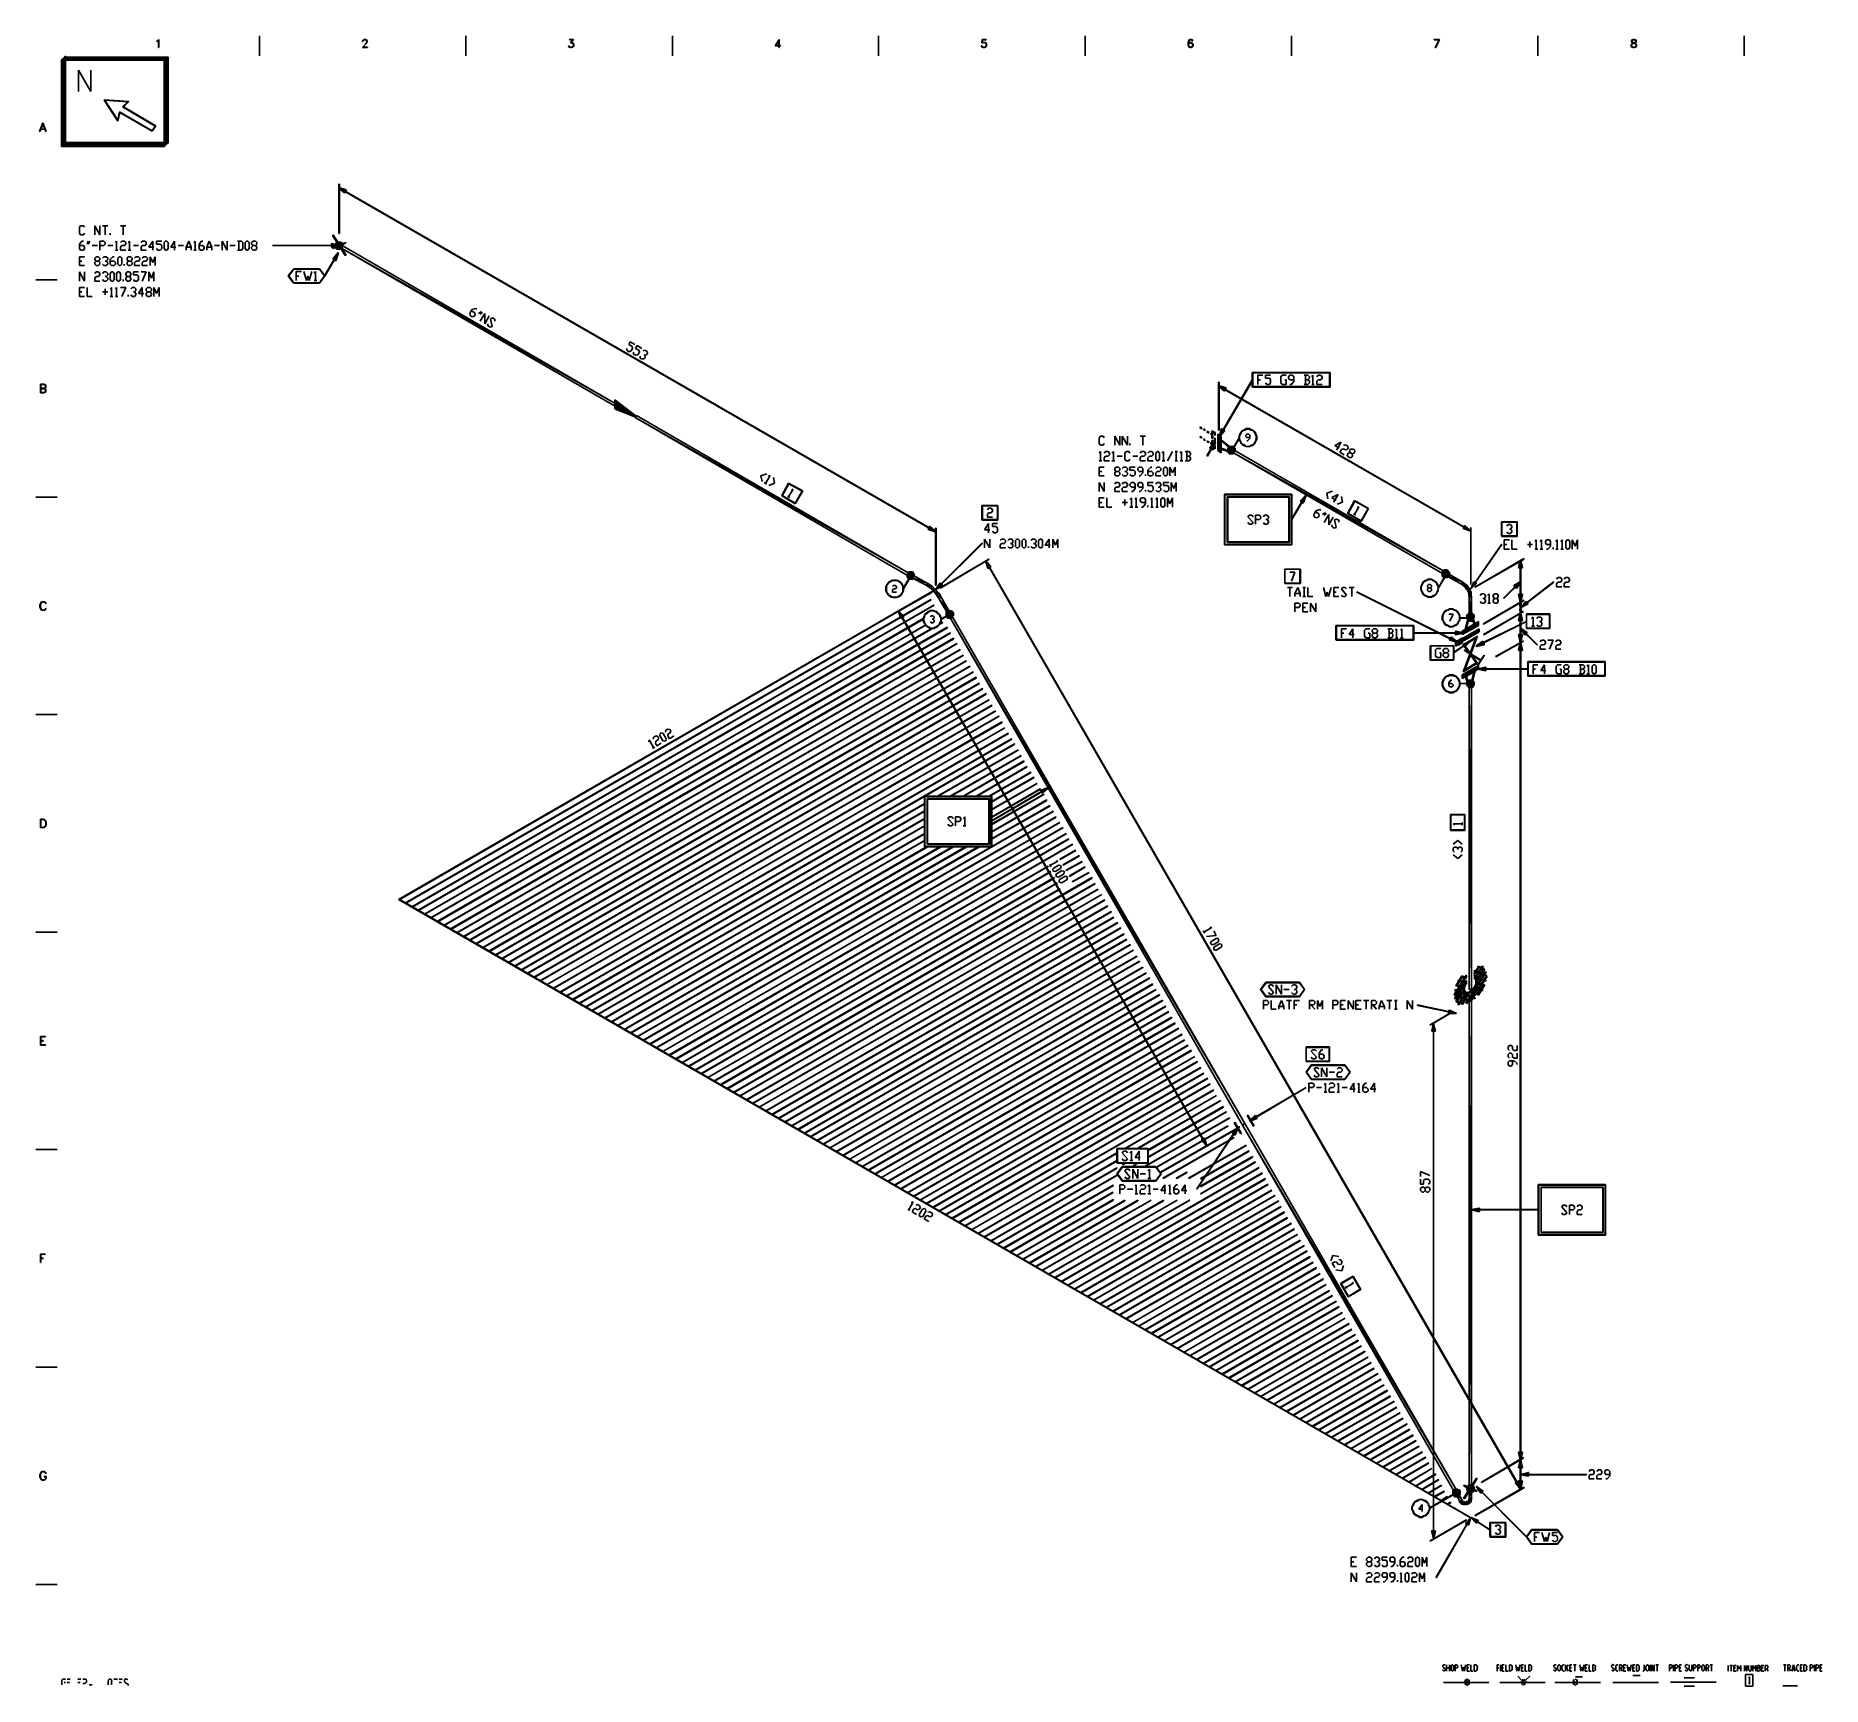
# Model space of a CAD drawing. Header units: millimetres. Extents: x 43 to 817, y 0 to 715.
import ezdxf

# ---------------------------------------------------------------- set-up
doc = ezdxf.new("R2010")
doc.units = ezdxf.units.MM
doc.layers.add('DIAGRAM', color=4, linetype='Continuous')

msp = doc.modelspace()

# ---------------------------------------------------------------- linework, layer by layer
at = {"layer": 'DIAGRAM'}
for p, q in [((95.44, 712.96), (95.8, 713.2)), ((95.8, 712.96), (95.44, 712.84)), ((95.44, 712.84), (95.44, 712.96)), ((95.8, 713.2), (96.28, 713.68)), ((96.16, 713.32), (95.8, 712.96)), ((96.16, 710.2), (96.16, 713.32)), ((96.28, 713.68), (96.28, 710.2)), ((139.84, 706.72), (139.84, 715.36)), ((184.6, 712.96), (184.72, 713.32)), ((184.6, 712.84), (184.6, 712.96)), ((184.72, 712.84), (184.6, 712.84)), ((184.72, 713.32), (184.96, 713.56)), ((184.96, 713.32), (184.72, 712.96)), ((184.72, 712.96), (184.72, 712.84)), ((184.96, 713.56), (185.2, 713.68)), ((185.2, 713.56), (184.96, 713.32)), ((185.2, 713.68), (185.92, 713.68)), ((185.92, 713.56), (185.2, 713.56)), ((185.92, 713.68), (186.28, 713.56)), ((186.28, 713.32), (185.92, 713.56)), ((186.28, 713.56), (186.4, 713.32)), ((186.4, 712.96), (186.28, 713.32)), ((186.28, 712.36), (186.4, 712.72)), ((186.4, 713.32), (186.52, 712.96)), ((186.4, 712.72), (186.4, 712.96)), ((186.52, 712.72), (186.4, 712.36)), ((186.52, 712.96), (186.52, 712.72)), ((229.36, 706.72), (229.36, 715.36)), ((274.24, 713.56), (274.24, 713.68)), ((274.24, 713.68), (276.04, 713.68)), ((275.8, 713.56), (274.24, 713.56)), ((275.8, 713.68), (274.72, 712.24)), ((276.04, 713.68), (274.84, 712.24)), ((318.88, 706.72), (318.88, 715.36)), ((365.2, 713.68), (363.4, 711.04)), ((363.52, 711.04), (364.96, 713.2)), ((364.96, 713.2), (364.96, 710.2)), ((365.2, 710.2), (365.2, 713.68)), ((408.28, 706.72), (408.28, 715.36)), ((453.16, 713.68), (453.04, 712.24)), ((453.16, 713.68), (454.84, 713.68)), ((453.28, 713.56), (453.16, 712.36)), ((454.84, 713.56), (453.28, 713.56)), ((454.84, 713.68), (454.84, 713.56)), ((497.8, 706.72), (497.8, 715.36)), ((542.68, 712.96), (542.44, 712.24)), ((542.92, 713.56), (542.68, 712.96)), ((542.8, 712.96), (542.68, 712.24)), ((543.16, 713.56), (542.8, 712.96)), ((543.4, 713.68), (542.92, 713.56)), ((543.4, 713.56), (542.92, 713.32)), ((543.76, 713.68), (543.4, 713.68)), ((543.76, 713.56), (543.4, 713.56)), ((544.24, 713.56), (543.76, 713.68)), ((544.24, 713.32), (543.76, 713.56)), ((544.12, 713.56), (544.24, 713.2)), ((544.48, 713.2), (544.24, 713.56)), ((544.24, 713.2), (544.48, 713.2)), ((587.2, 706.72), (587.2, 715.36)), ((649.12, 713.56), (649.12, 713.68)), ((649.12, 713.68), (651.4, 713.68)), ((651.28, 713.56), (649.12, 713.56)), ((649.6, 710.2), (651.28, 713.68)), ((651.4, 713.68), (649.84, 710.2)), ((694.12, 706.72), (694.12, 715.36)), ((734.92, 713.56), (734.68, 713.2)), ((734.68, 713.2), (734.68, 712.84)), ((734.68, 712.84), (734.92, 712.48)), ((735.4, 713.68), (734.92, 713.56)), ((735.04, 713.56), (734.92, 713.2)), ((735.4, 713.56), (734.92, 713.32)), ((734.92, 713.2), (734.92, 712.84)), ((734.92, 712.84), (735.04, 712.48)), ((736, 713.68), (735.4, 713.68)), ((736, 713.56), (735.4, 713.56)), ((736.48, 713.56), (736, 713.68)), ((736.48, 713.32), (736, 713.56)), ((736.48, 713.2), (736.36, 713.56)), ((736.36, 712.48), (736.48, 712.84)), ((736.72, 713.2), (736.48, 713.56)), ((736.48, 712.84), (736.48, 713.2)), ((736.48, 712.48), (736.72, 712.84)), ((736.72, 712.84), (736.72, 713.2)), ((783.52, 706.72), (783.52, 715.36)), ((54.28, 667.48), (54.04, 705.04)), ((54.04, 705.04), (54.04, 667.36)), ((54.28, 667.48), (54.04, 705.04)), ((54.04, 705.04), (54.28, 704.8)), ((54.04, 705.04), (54.28, 704.8)), ((99.04, 705.04), (54.04, 705.04)), ((54.28, 704.8), (99.04, 705.04)), ((54.28, 704.8), (99.04, 705.04)), ((54.28, 704.8), (54.28, 667.48)), ((98.92, 704.8), (54.28, 704.8)), ((54.64, 667.84), (54.52, 705.4)), ((54.52, 705.4), (54.52, 667.72)), ((54.64, 667.84), (54.52, 705.4)), ((54.52, 705.4), (54.64, 705.16)), ((54.52, 705.4), (54.64, 705.16)), ((99.4, 705.4), (54.52, 705.4)), ((54.64, 705.16), (99.4, 705.4)), ((54.64, 705.16), (99.4, 705.4)), ((54.64, 705.16), (54.64, 667.84)), ((99.28, 705.16), (54.64, 705.16)), ((55, 668.2), (54.88, 705.76)), ((54.88, 705.76), (54.88, 668.08)), ((55, 668.2), (54.88, 705.76)), ((54.88, 705.76), (55, 705.64)), ((54.88, 705.76), (55, 705.64)), ((99.76, 705.76), (54.88, 705.76)), ((55, 705.64), (99.76, 705.76)), ((55, 705.64), (99.76, 705.76)), ((55, 705.64), (55, 668.2)), ((99.64, 705.64), (55, 705.64)), ((55.36, 668.56), (55.24, 706.12)), ((55.24, 706.12), (55.24, 668.44)), ((55.36, 668.56), (55.24, 706.12)), ((55.24, 706.12), (55.36, 706)), ((55.24, 706.12), (55.36, 706)), ((100.24, 706.12), (55.24, 706.12)), ((55.36, 706), (100.24, 706.12)), ((55.36, 706), (100.24, 706.12)), ((55.36, 706), (55.36, 668.56)), ((100, 706), (55.36, 706)), ((55.72, 669.04), (55.6, 706.48)), ((55.6, 706.48), (55.6, 668.8)), ((55.72, 669.04), (55.6, 706.48)), ((55.6, 706.48), (55.72, 706.48)), ((55.72, 706.48), (55.72, 669.04)), ((96.28, 710.2), (96.16, 710.2)), ((99.04, 705.04), (98.92, 704.8)), ((99.04, 705.04), (98.92, 704.8)), ((98.92, 704.8), (99.04, 667.72)), ((98.92, 704.8), (99.04, 667.72)), ((98.92, 667.84), (98.92, 704.8)), ((99.04, 667.72), (99.04, 705.04)), ((99.4, 705.4), (99.28, 705.16)), ((99.4, 705.4), (99.28, 705.16)), ((99.28, 705.16), (99.4, 668.08)), ((99.28, 705.16), (99.4, 668.08)), ((99.28, 668.2), (99.28, 705.16)), ((99.4, 668.08), (99.4, 705.4)), ((99.76, 705.76), (99.64, 705.64)), ((99.76, 705.76), (99.64, 705.64)), ((99.64, 705.64), (99.76, 668.44)), ((99.64, 705.64), (99.76, 668.44)), ((99.64, 668.56), (99.64, 705.64)), ((99.76, 668.44), (99.76, 705.76)), ((100.24, 706.12), (100, 706)), ((100.24, 706.12), (100, 706)), ((100, 706), (100.24, 668.8)), ((100, 706), (100.24, 668.8)), ((100, 669.04), (100, 706)), ((100.24, 668.8), (100.24, 706.12)), ((184.48, 710.2), (185.92, 711.88)), ((186.76, 710.2), (184.48, 710.2)), ((186.04, 711.88), (184.6, 710.2)), ((184.6, 710.44), (186.76, 710.44)), ((185.92, 711.88), (186.28, 712.36)), ((186.4, 712.36), (186.04, 711.88)), ((186.76, 710.44), (186.76, 710.2)), ((274, 710.56), (273.88, 710.92)), ((273.88, 710.92), (274, 710.92)), ((274.24, 710.56), (274, 710.92)), ((274.6, 710.44), (274, 710.68)), ((274.24, 710.44), (274, 710.56)), ((274.72, 710.44), (274.24, 710.56)), ((274.72, 710.2), (274.24, 710.44)), ((274.72, 712.24), (275.2, 712.24)), ((275.2, 710.44), (274.72, 710.44)), ((275.2, 710.2), (274.72, 710.2)), ((274.84, 712.36), (275.2, 712.36)), ((275.2, 712.36), (275.68, 712.24)), ((275.2, 712.24), (275.68, 712)), ((275.68, 710.56), (275.2, 710.44)), ((275.68, 710.44), (275.2, 710.2)), ((275.32, 712.24), (275.8, 711.88)), ((275.8, 710.68), (275.32, 710.44)), ((275.68, 712.24), (276.04, 711.88)), ((275.68, 712), (276.04, 711.52)), ((276.04, 711.04), (275.68, 710.56)), ((276.04, 710.68), (275.68, 710.44)), ((275.8, 711.88), (276.04, 711.4)), ((276.04, 711.16), (275.8, 710.68)), ((276.04, 711.88), (276.16, 711.4)), ((276.04, 711.4), (276.04, 711.16)), ((276.16, 711.16), (276.04, 710.68)), ((276.16, 711.4), (276.16, 711.16)), ((363.4, 711.04), (365.8, 711.04)), ((365.8, 711.16), (363.52, 711.16)), ((364.96, 710.2), (365.2, 710.2)), ((365.8, 711.04), (365.8, 711.16)), ((453.04, 710.56), (452.8, 710.92)), ((452.8, 710.92), (453.04, 710.92)), ((453.04, 712.24), (453.16, 712.24)), ((453.16, 710.56), (453.04, 710.92)), ((453.52, 710.44), (453.04, 710.68)), ((453.16, 710.44), (453.04, 710.56)), ((453.16, 712.36), (453.64, 712.48)), ((453.16, 712.24), (453.52, 712.36)), ((453.64, 710.44), (453.16, 710.56)), ((453.64, 710.2), (453.16, 710.44)), ((453.52, 712.36), (454.12, 712.36)), ((453.64, 712.48), (454.12, 712.48)), ((454.12, 710.44), (453.64, 710.44)), ((454.12, 710.2), (453.64, 710.2)), ((454.12, 712.48), (454.6, 712.36)), ((454.12, 712.36), (454.6, 712.24)), ((454.6, 710.56), (454.12, 710.44)), ((454.6, 710.44), (454.12, 710.2)), ((454.36, 712.36), (454.84, 712)), ((454.84, 710.68), (454.36, 710.44)), ((454.6, 712.36), (454.96, 712)), ((454.6, 712.24), (454.96, 711.76)), ((454.96, 711.04), (454.6, 710.56)), ((454.96, 710.68), (454.6, 710.44)), ((454.84, 712), (454.96, 711.52)), ((454.96, 711.16), (454.84, 710.68)), ((454.96, 712), (455.08, 711.52)), ((454.96, 711.52), (454.96, 711.16)), ((455.08, 711.16), (454.96, 710.68)), ((455.08, 711.52), (455.08, 711.16)), ((542.44, 712.24), (542.44, 711.4)), ((542.44, 711.4), (542.68, 710.68)), ((542.92, 712.24), (542.68, 711.88)), ((542.68, 712.24), (542.68, 711.4)), ((542.92, 712), (542.68, 711.52)), ((542.8, 711.88), (542.68, 711.4)), ((542.68, 711.4), (542.8, 710.68)), ((542.68, 711.04), (542.92, 710.56)), ((542.68, 710.68), (542.92, 710.44)), ((543.28, 712.24), (542.8, 711.88)), ((542.8, 710.68), (543.28, 710.44)), ((543.4, 712.36), (542.92, 712.24)), ((543.4, 712.24), (542.92, 712)), ((542.92, 710.56), (543.4, 710.44)), ((542.92, 710.44), (543.4, 710.2)), ((543.64, 712.36), (543.4, 712.36)), ((543.64, 712.24), (543.4, 712.24)), ((543.4, 710.44), (543.64, 710.44)), ((543.4, 710.2), (543.64, 710.2)), ((544.12, 712.24), (543.64, 712.36)), ((544.12, 712), (543.64, 712.24)), ((543.64, 710.44), (544.12, 710.56)), ((543.64, 710.2), (544.12, 710.44)), ((544.24, 711.88), (543.76, 712.24)), ((543.76, 710.44), (544.24, 710.68)), ((544.48, 711.88), (544.12, 712.24)), ((544.48, 711.52), (544.12, 712)), ((544.12, 710.56), (544.48, 711.04)), ((544.12, 710.44), (544.48, 710.68)), ((544.48, 711.4), (544.24, 711.88)), ((544.24, 710.68), (544.48, 711.16)), ((544.6, 711.4), (544.48, 711.88)), ((544.48, 711.16), (544.48, 711.4)), ((544.48, 710.68), (544.6, 711.16)), ((544.6, 711.16), (544.6, 711.4)), ((649.84, 710.2), (649.6, 710.2)), ((734.56, 711.4), (734.68, 711.76)), ((734.56, 710.92), (734.56, 711.4)), ((734.68, 710.56), (734.56, 710.92)), ((734.68, 711.76), (735.04, 712)), ((734.68, 711.4), (734.92, 711.76)), ((734.68, 710.92), (734.68, 711.4)), ((734.92, 710.56), (734.68, 710.92)), ((734.68, 710.68), (735.16, 710.44)), ((734.92, 710.44), (734.68, 710.56)), ((734.92, 712.48), (735.04, 712.36)), ((734.92, 711.76), (735.04, 711.88)), ((735.4, 710.44), (734.92, 710.56)), ((735.4, 710.2), (734.92, 710.44)), ((735.04, 712.48), (735.4, 712.36)), ((735.04, 712.36), (735.4, 712.24)), ((735.04, 712), (735.4, 712.24)), ((735.04, 711.88), (735.4, 712)), ((735.4, 712.36), (736, 712.24)), ((735.4, 712.24), (736, 712.36)), ((735.4, 712.24), (736, 712)), ((735.4, 712), (736, 712.24)), ((736, 710.44), (735.4, 710.44)), ((736, 710.2), (735.4, 710.2)), ((736, 712.36), (736.36, 712.48)), ((736, 712.24), (736.36, 712.36)), ((736, 712.24), (736.36, 712)), ((736, 712), (736.36, 711.88)), ((736.48, 710.56), (736, 710.44)), ((736.48, 710.44), (736, 710.2)), ((736.24, 710.44), (736.72, 710.68)), ((736.36, 712.36), (736.48, 712.48)), ((736.36, 712), (736.72, 711.76)), ((736.36, 711.88), (736.48, 711.76)), ((736.48, 711.76), (736.72, 711.4)), ((736.72, 710.92), (736.48, 710.56)), ((736.72, 710.56), (736.48, 710.44)), ((736.72, 711.76), (736.84, 711.4)), ((736.72, 711.4), (736.72, 710.92)), ((736.84, 710.92), (736.72, 710.56)), ((736.84, 711.4), (736.84, 710.92)), ((61.48, 691.24), (61.48, 700.48)), ((61.48, 700.48), (66.76, 691.24)), ((66.76, 691.24), (66.76, 700.48)), ((98.68, 704.56), (98.56, 704.56)), ((98.56, 704.56), (98.68, 667.36)), ((98.56, 704.56), (98.68, 667.36)), ((98.56, 667.48), (98.56, 704.56)), ((98.68, 667.36), (98.68, 704.56)), ((72.64, 687.52), (72.52, 687.4)), ((72.52, 687.4), (72.64, 687.52)), ((72.52, 687.4), (78.52, 678.76)), ((72.52, 687.4), (78.52, 678.76)), ((78.52, 678.28), (72.52, 687.4)), ((83.2, 686.8), (72.52, 687.4)), ((72.52, 687.4), (82.84, 686.68)), ((83.2, 686.8), (72.52, 687.4)), ((78.52, 678.76), (72.64, 687.52)), ((72.64, 687.52), (83.2, 686.8)), ((78.52, 678.28), (79.24, 682.36)), ((79.24, 682.36), (78.52, 678.76)), ((78.52, 678.28), (79.24, 682.36)), ((79.36, 682.12), (78.52, 678.28)), ((79.24, 682.36), (79.36, 682.12)), ((79.24, 682.36), (79.36, 682.12)), ((93.4, 674.2), (79.24, 682.36)), ((79.36, 682.12), (93.4, 674.2)), ((79.36, 682.12), (93.4, 674.2)), ((93.4, 673.96), (79.36, 682.12)), ((82.84, 686.68), (80.56, 684.52)), ((94.96, 676.36), (80.56, 684.52)), ((80.56, 684.52), (94.72, 676.24)), ((94.96, 676.36), (80.56, 684.52)), ((80.56, 684.52), (80.92, 684.52)), ((80.56, 684.52), (80.92, 684.52)), ((83.2, 686.8), (80.92, 684.52)), ((80.92, 684.52), (82.84, 686.68)), ((80.92, 684.52), (82.84, 686.68)), ((80.92, 684.52), (94.96, 676.36)), ((82.84, 686.68), (83.2, 686.8)), ((82.84, 686.68), (83.2, 686.8)), ((46, 677.68), (44.56, 673.84)), ((44.56, 673.84), (44.68, 673.84)), ((44.68, 673.84), (46, 677.08)), ((44.92, 674.8), (47.08, 674.8)), ((45.04, 674.92), (46.84, 674.92)), ((47.44, 673.84), (46, 677.68)), ((46, 677.08), (47.2, 673.84)), ((47.2, 673.84), (47.44, 673.84)), ((78.52, 678.76), (78.52, 678.28)), ((78.52, 678.76), (78.52, 678.28)), ((94.96, 676.36), (93.4, 673.96)), ((93.4, 673.96), (94.72, 676.24)), ((94.72, 676.24), (93.4, 674.2)), ((93.4, 673.96), (94.72, 676.24)), ((93.4, 674.2), (93.4, 673.96)), ((93.4, 674.2), (93.4, 673.96)), ((94.72, 676.24), (94.96, 676.36)), ((94.72, 676.24), (94.96, 676.36)), ((98.56, 667.48), (54.04, 667.36)), ((98.56, 667.48), (54.04, 667.36)), ((54.04, 667.36), (54.28, 667.48)), ((54.04, 667.36), (54.28, 667.48)), ((54.04, 667.36), (98.68, 667.36)), ((54.28, 667.48), (98.56, 667.48)), ((98.92, 667.84), (54.52, 667.72)), ((98.92, 667.84), (54.52, 667.72)), ((54.52, 667.72), (54.64, 667.84)), ((54.52, 667.72), (54.64, 667.84)), ((54.52, 667.72), (99.04, 667.72)), ((54.64, 667.84), (98.92, 667.84)), ((99.28, 668.2), (54.88, 668.08)), ((99.28, 668.2), (54.88, 668.08)), ((54.88, 668.08), (55, 668.2)), ((54.88, 668.08), (55, 668.2)), ((54.88, 668.08), (99.4, 668.08)), ((55, 668.2), (99.28, 668.2)), ((99.64, 668.56), (55.24, 668.44)), ((99.64, 668.56), (55.24, 668.44)), ((55.24, 668.44), (55.36, 668.56)), ((55.24, 668.44), (55.36, 668.56)), ((55.24, 668.44), (99.76, 668.44)), ((55.36, 668.56), (99.64, 668.56)), ((100, 669.04), (55.6, 668.8)), ((100, 669.04), (55.6, 668.8)), ((55.6, 668.8), (55.72, 669.04)), ((55.6, 668.8), (55.72, 669.04)), ((55.6, 668.8), (100.24, 668.8)), ((55.72, 669.04), (100, 669.04)), ((98.68, 667.36), (98.56, 667.48)), ((98.68, 667.36), (98.56, 667.48)), ((99.04, 667.72), (98.92, 667.84)), ((99.04, 667.72), (98.92, 667.84)), ((99.4, 668.08), (99.28, 668.2)), ((99.4, 668.08), (99.28, 668.2)), ((99.76, 668.44), (99.64, 668.56)), ((99.76, 668.44), (99.64, 668.56)), ((100.24, 668.8), (100, 669.04)), ((100.24, 668.8), (100, 669.04)), ((174.52, 651.04), (174.28, 651.04)), ((174.28, 651.04), (174.52, 629.68)), ((174.28, 651.04), (174.52, 629.68)), ((174.28, 629.68), (174.28, 651.04)), ((174.52, 629.68), (174.52, 651.04)), ((174.16, 649.48), (174.28, 649.6)), ((174.28, 649.6), (174.16, 649.48)), ((174.16, 649.48), (174.28, 649.6)), ((174.28, 649.6), (174.16, 649.48)), ((174.16, 649.48), (174.28, 649.6)), ((174.28, 649.6), (174.16, 649.48)), ((174.16, 649.48), (174.28, 649.6)), ((174.28, 649.6), (174.16, 649.48)), ((174.28, 649.6), (174.16, 649.48)), ((176.92, 647.44), (174.16, 649.48)), ((174.16, 649.48), (176.8, 647.32)), ((176.92, 647.44), (174.16, 649.48)), ((174.16, 649.48), (177.52, 648.52)), ((174.16, 649.48), (177.52, 648.52)), ((177.28, 648.4), (174.16, 649.48)), ((176.92, 647.56), (174.16, 649.48)), ((174.16, 649.48), (176.8, 647.44)), ((176.92, 647.56), (174.16, 649.48)), ((174.16, 649.48), (177.4, 648.4)), ((174.16, 649.48), (177.4, 648.4)), ((177.4, 648.16), (174.16, 649.48)), ((176.92, 647.56), (174.16, 649.48)), ((174.16, 649.48), (176.8, 647.44)), ((176.92, 647.56), (174.16, 649.48)), ((174.16, 649.48), (177.4, 648.16)), ((174.16, 649.48), (177.4, 648.16)), ((177.4, 648.04), (174.16, 649.48)), ((177.04, 647.8), (174.16, 649.48)), ((174.16, 649.48), (176.92, 647.68)), ((177.04, 647.8), (174.16, 649.48)), ((174.16, 649.48), (177.28, 648.16)), ((174.16, 649.48), (177.28, 648.16)), ((177.16, 648.04), (174.16, 649.48)), ((174.16, 649.48), (433.12, 500.44)), ((174.16, 649.48), (433.12, 500.44)), ((433, 500.32), (174.16, 649.48)), ((174.28, 649.6), (176.92, 647.44)), ((177.52, 648.52), (174.28, 649.6)), ((174.28, 649.6), (176.92, 647.56)), ((177.4, 648.4), (174.28, 649.6)), ((174.28, 649.6), (176.92, 647.56)), ((177.4, 648.16), (174.28, 649.6)), ((174.28, 649.6), (177.04, 647.8)), ((177.28, 648.16), (174.28, 649.6)), ((433.12, 500.44), (174.28, 649.6)), ((176.8, 647.44), (177.28, 648.4)), ((176.8, 647.44), (176.92, 647.56)), ((176.8, 647.44), (176.92, 647.56)), ((176.8, 647.32), (176.92, 647.44)), ((176.92, 647.32), (176.8, 647.44)), ((176.92, 647.32), (177.52, 648.52)), ((177.28, 648.4), (176.92, 647.32)), ((177.28, 648.4), (176.92, 647.32)), ((176.92, 647.68), (177.04, 647.8)), ((177.28, 648.16), (177.16, 648.04)), ((177.52, 648.52), (177.28, 648.4)), ((177.52, 648.52), (177.28, 648.4)), ((177.4, 648.4), (177.4, 648.16)), ((177.4, 648.16), (177.4, 648.04)), ((61.84, 632.44), (62.32, 633.04)), ((61.84, 629.8), (61.84, 632.44)), ((62.32, 629.08), (61.84, 629.8)), ((62.32, 633.04), (63.52, 633.04)), ((63.52, 629.08), (62.32, 629.08)), ((63.52, 633.04), (64, 632.44)), ((64, 629.8), (63.52, 629.08)), ((68.44, 629.08), (68.44, 633.04)), ((68.44, 633.04), (70.72, 629.08)), ((70.72, 629.08), (70.72, 633.04)), ((71.8, 633.04), (74.08, 633.04)), ((73, 633.04), (73, 629.08)), ((75.16, 629.08), (75.16, 629.8)), ((79.6, 633.04), (81.88, 633.04)), ((80.8, 633.04), (80.8, 629.08)), ((171.76, 629.08), (171.52, 628.84)), ((171.52, 628.84), (177.4, 620.32)), ((171.52, 628.84), (177.4, 620.32)), ((177.04, 620.08), (171.52, 628.84)), ((177.4, 620.32), (171.76, 629.08)), ((174.52, 629.68), (174.28, 629.68)), ((61.84, 625), (62.92, 626.32)), ((61.84, 623.08), (61.84, 625)), ((61.84, 624.4), (63.52, 624.4)), ((62.32, 622.48), (61.84, 623.08)), ((61.84, 615.76), (61.84, 619.6)), ((61.84, 619.6), (64, 619.6)), ((63.52, 622.48), (62.32, 622.48)), ((62.92, 626.32), (63.52, 626.32)), ((63.52, 624.4), (64, 623.8)), ((64, 623.08), (63.52, 622.48)), ((64, 623.8), (64, 623.08)), ((65.2, 625), (65.68, 626.32)), ((66.28, 626.32), (65.68, 625)), ((67.36, 624.4), (69.64, 624.4)), ((69.04, 619.6), (68.44, 619)), ((70.12, 619.6), (69.04, 619.6)), ((70.72, 619), (70.12, 619.6)), ((70.72, 622.48), (70.72, 626.32)), ((70.72, 626.32), (72.4, 626.32)), ((72.4, 624.4), (70.72, 624.4)), ((71.8, 619), (72.4, 619.6)), ((72.4, 626.32), (73, 625.72)), ((73, 625), (72.4, 624.4)), ((72.4, 619.6), (73.48, 619.6)), ((73, 625.72), (73, 625)), ((73.48, 619.6), (74.08, 619)), ((74.08, 624.4), (76.36, 624.4)), ((75.16, 618.4), (76.36, 619.6)), ((76.36, 619.6), (76.84, 619.6)), ((77.44, 625.72), (77.92, 626.32)), ((77.44, 622.48), (78.52, 622.48)), ((77.92, 626.32), (77.92, 622.48)), ((78.52, 619), (79.12, 619.6)), ((79.12, 619.6), (79.6, 619.6)), ((79.6, 625.72), (80.2, 626.32)), ((80.2, 624.4), (79.6, 623.8)), ((79.6, 623.8), (79.6, 622.48)), ((79.6, 622.48), (81.88, 622.48)), ((79.6, 619.6), (80.2, 619)), ((80.2, 626.32), (81.28, 626.32)), ((81.28, 624.4), (80.2, 624.4)), ((81.28, 626.32), (81.88, 625.72)), ((81.88, 625), (81.28, 624.4)), ((81.88, 625.72), (81.88, 625)), ((82.96, 619.6), (82.48, 619)), ((82.96, 625.72), (83.56, 626.32)), ((82.96, 622.48), (84.16, 622.48)), ((84.16, 619.6), (82.96, 619.6)), ((83.56, 626.32), (83.56, 622.48)), ((84.64, 619), (84.16, 619.6)), ((85.24, 624.4), (87.4, 624.4)), ((85.72, 619), (86.32, 619.6)), ((86.32, 619.6), (87.4, 619.6)), ((87.4, 619.6), (88, 619)), ((88.6, 625.72), (89.08, 626.32)), ((89.08, 624.4), (88.6, 623.8)), ((88.6, 623.8), (88.6, 622.48)), ((88.6, 622.48), (90.76, 622.48)), ((89.08, 626.32), (90.28, 626.32)), ((90.28, 624.4), (89.08, 624.4)), ((89.08, 619), (89.68, 619.6)), ((89.68, 619.6), (90.76, 619.6)), ((90.28, 626.32), (90.76, 625.72)), ((90.76, 625), (90.28, 624.4)), ((90.76, 625.72), (90.76, 625)), ((90.76, 619.6), (91.36, 619)), ((91.96, 623.8), (93.64, 626.32)), ((94.12, 623.8), (91.96, 623.8)), ((92.44, 615.76), (92.44, 619.6)), ((92.44, 619.6), (93.64, 617.08)), ((93.64, 626.32), (93.64, 622.48)), ((93.64, 617.08), (94.72, 619.6)), ((94.72, 619.6), (94.72, 615.76)), ((95.2, 625), (95.2, 626.32)), ((95.2, 626.32), (97.48, 626.32)), ((96.88, 625), (95.2, 625)), ((95.2, 623.08), (95.8, 622.48)), ((95.8, 622.48), (96.88, 622.48)), ((97.48, 624.4), (96.88, 625)), ((96.88, 622.48), (97.48, 623.08)), ((97.48, 623.08), (97.48, 624.4)), ((98.56, 625.72), (99.16, 626.32)), ((98.56, 623.08), (98.56, 625.72)), ((99.16, 622.48), (98.56, 623.08)), ((99.16, 626.32), (99.76, 626.32)), ((99.76, 622.48), (99.16, 622.48)), ((99.76, 626.32), (100.24, 625.72)), ((100.24, 623.08), (99.76, 622.48)), ((100.24, 625.72), (100.24, 623.08)), ((101.44, 623.8), (103, 626.32)), ((103.6, 623.8), (101.44, 623.8)), ((103, 626.32), (103, 622.48)), ((104.68, 624.4), (106.96, 624.4)), ((108.04, 623.8), (109.24, 626.32)), ((108.04, 622.48), (108.04, 623.8)), ((108.04, 623.8), (110.32, 623.8)), ((109.24, 626.32), (110.32, 623.8)), ((110.32, 623.8), (110.32, 622.48)), ((111.4, 625.72), (112, 626.32)), ((111.4, 622.48), (112.48, 622.48)), ((112, 626.32), (112, 622.48)), ((113.68, 625), (114.76, 626.32)), ((113.68, 623.08), (113.68, 625)), ((113.68, 624.4), (115.36, 624.4)), ((114.16, 622.48), (113.68, 623.08)), ((115.36, 622.48), (114.16, 622.48)), ((114.76, 626.32), (115.36, 626.32)), ((115.36, 624.4), (115.84, 623.8)), ((115.84, 623.08), (115.36, 622.48)), ((115.84, 623.8), (115.84, 623.08)), ((117.04, 623.8), (118.12, 626.32)), ((117.04, 622.48), (117.04, 623.8)), ((117.04, 623.8), (119.2, 623.8)), ((118.12, 626.32), (119.2, 623.8)), ((119.2, 623.8), (119.2, 622.48)), ((120.4, 624.4), (122.56, 624.4)), ((123.64, 622.48), (123.64, 626.32)), ((123.64, 626.32), (125.92, 622.48)), ((125.92, 622.48), (125.92, 626.32)), ((127, 624.4), (129.28, 624.4)), ((132.04, 626.32), (130.36, 626.32)), ((130.36, 622.48), (132.04, 622.48)), ((130.96, 626.32), (130.96, 622.48)), ((132.64, 625.72), (132.04, 626.32)), ((132.04, 622.48), (132.64, 623.08)), ((132.64, 623.08), (132.64, 625.72)), ((133.72, 625.72), (134.32, 626.32)), ((133.72, 623.08), (133.72, 625.72)), ((134.32, 622.48), (133.72, 623.08)), ((134.32, 626.32), (134.8, 626.32)), ((134.8, 622.48), (134.32, 622.48)), ((134.8, 626.32), (135.4, 625.72)), ((135.4, 623.08), (134.8, 622.48)), ((135.4, 625.72), (135.4, 623.08)), ((137.08, 626.32), (136.48, 625.72)), ((136.48, 625.72), (136.48, 625)), ((136.48, 625), (137.08, 624.4)), ((136.48, 623.8), (137.08, 624.4)), ((136.48, 623.08), (136.48, 623.8)), ((137.08, 622.48), (136.48, 623.08)), ((138.16, 626.32), (137.08, 626.32)), ((137.08, 624.4), (138.16, 624.4)), ((138.16, 622.48), (137.08, 622.48)), ((138.76, 625.72), (138.16, 626.32)), ((138.16, 624.4), (138.76, 625)), ((138.16, 624.4), (138.76, 623.8)), ((138.76, 623.08), (138.16, 622.48)), ((138.76, 625), (138.76, 625.72)), ((138.76, 623.8), (138.76, 623.08)), ((174.4, 624.52), (145.48, 624.4)), ((174.4, 624.52), (145.48, 624.4)), ((145.48, 624.4), (145.48, 624.52)), ((145.48, 624.52), (174.4, 624.52)), ((145.48, 624.4), (174.4, 624.4)), ((168.04, 611.32), (173.92, 621.4)), ((173.92, 621.4), (168.16, 611.2)), ((173.92, 621.4), (168.16, 611.2)), ((168.16, 611.2), (174.16, 621.28)), ((171.04, 625.36), (171.04, 625.12)), ((174.4, 624.52), (171.04, 625.36)), ((171.16, 623.8), (171.04, 625.24)), ((171.04, 625.24), (171.04, 623.68)), ((171.16, 623.8), (171.04, 625.24)), ((171.04, 625.24), (171.16, 625.24)), ((171.04, 625.12), (174.4, 624.52)), ((171.04, 625.12), (174.4, 624.52)), ((174.4, 624.4), (171.04, 625.12)), ((171.04, 625.12), (171.04, 625)), ((174.4, 624.52), (171.04, 625.12)), ((171.04, 625), (174.4, 624.52)), ((171.04, 625), (174.4, 624.52)), ((174.4, 624.4), (171.04, 625)), ((171.04, 625), (171.04, 624.76)), ((174.4, 624.52), (171.04, 625)), ((171.04, 624.76), (174.4, 624.52)), ((171.04, 624.76), (174.4, 624.52)), ((174.4, 624.4), (171.04, 624.76)), ((171.04, 624.76), (171.04, 624.52)), ((174.4, 624.52), (171.04, 624.76)), ((174.4, 624.52), (171.04, 623.68)), ((174.4, 624.52), (171.04, 623.68)), ((174.4, 624.52), (171.04, 623.8)), ((174.4, 624.52), (171.04, 623.8)), ((171.04, 624.04), (174.4, 624.52)), ((174.4, 624.52), (171.04, 624.04)), ((174.4, 624.52), (171.04, 624.04)), ((171.04, 624.16), (174.4, 624.52)), ((171.04, 624.52), (174.4, 624.52)), ((171.04, 624.52), (174.4, 624.52)), ((174.4, 624.4), (171.04, 624.52)), ((174.4, 624.52), (171.04, 624.16)), ((174.4, 624.52), (171.04, 624.16)), ((171.04, 624.4), (174.4, 624.52)), ((171.04, 623.68), (174.4, 624.4)), ((171.04, 623.8), (174.4, 624.4)), ((171.04, 624.04), (174.4, 624.4)), ((171.04, 624.16), (174.4, 624.4)), ((171.04, 624.16), (171.04, 624.4)), ((171.04, 624.04), (171.04, 624.16)), ((171.04, 623.8), (171.04, 624.04)), ((171.04, 623.68), (171.16, 623.8)), ((171.04, 623.68), (171.16, 623.8)), ((171.16, 625.24), (171.16, 623.8)), ((171.16, 623.8), (174.4, 624.52)), ((177.16, 625.72), (171.52, 623.56)), ((171.52, 623.56), (171.76, 623.2)), ((171.76, 623.2), (177.16, 625.72)), ((171.76, 623.2), (177.16, 625.72)), ((177.28, 625.48), (171.76, 623.2)), ((173.92, 621.4), (171.76, 618.76)), ((173.92, 621.4), (171.76, 618.64)), ((171.88, 618.64), (173.92, 621.4)), ((171.88, 618.64), (173.92, 621.4)), ((171.88, 618.52), (173.92, 621.4)), ((171.88, 618.52), (173.92, 621.4)), ((173.92, 621.4), (171.88, 618.64)), ((174.16, 621.28), (171.88, 618.64)), ((174.16, 621.28), (171.88, 618.52)), ((172.12, 618.52), (173.92, 621.4)), ((172.12, 618.52), (173.92, 621.4)), ((173.92, 621.4), (172.12, 618.64)), ((174.16, 621.28), (172.12, 618.52)), ((172.24, 618.52), (173.92, 621.4)), ((172.24, 618.52), (173.92, 621.4)), ((172.24, 618.4), (173.92, 621.4)), ((174.16, 621.28), (172.24, 618.52)), ((172.48, 618.16), (173.92, 621.4)), ((173.92, 621.4), (172.48, 618.28)), ((173.92, 621.4), (172.48, 618.28)), ((172.48, 618.28), (174.16, 621.28)), ((173.92, 621.4), (172.6, 618.16)), ((173.92, 621.4), (172.6, 618.16)), ((172.6, 618.16), (174.16, 621.28)), ((173.08, 623.92), (172.72, 625.24)), ((172.72, 625.24), (172.72, 623.56)), ((173.08, 623.92), (172.72, 625.24)), ((172.72, 625.24), (173.08, 624.88)), ((172.72, 625.24), (173.08, 624.88)), ((175.96, 625.24), (172.72, 625.24)), ((172.72, 623.56), (173.08, 623.92)), ((172.72, 623.56), (173.08, 623.92)), ((175.36, 623.56), (172.72, 623.56)), ((172.72, 623.56), (175.72, 623.2)), ((175.36, 623.56), (172.72, 623.56)), ((172.72, 618.16), (173.92, 621.4)), ((172.84, 618.16), (173.92, 621.4)), ((173.92, 621.4), (172.84, 618.16)), ((173.92, 621.4), (172.84, 618.16)), ((172.84, 618.16), (174.16, 621.28)), ((173.92, 621.4), (172.96, 617.8)), ((173.92, 621.4), (172.96, 617.8)), ((172.96, 617.8), (174.16, 621.28)), ((173.44, 623.56), (173.08, 625.6)), ((173.08, 625.6), (173.08, 623.2)), ((173.44, 623.56), (173.08, 625.6)), ((173.08, 625.6), (173.44, 625.24)), ((173.08, 625.6), (173.44, 625.24)), ((175.72, 625.6), (173.08, 625.6)), ((173.08, 624.88), (175.96, 625.24)), ((173.08, 624.88), (175.96, 625.24)), ((173.08, 624.88), (173.08, 623.92)), ((175.48, 624.88), (173.08, 624.88)), ((173.08, 623.92), (175.36, 623.56)), ((173.08, 623.2), (173.44, 623.56)), ((173.08, 623.2), (173.44, 623.56)), ((175, 623.2), (173.08, 623.2)), ((173.08, 623.2), (175.36, 622.72)), ((175, 623.2), (173.08, 623.2)), ((173.68, 623.2), (173.32, 625.96)), ((173.32, 625.96), (173.32, 622.84)), ((173.68, 623.2), (173.32, 625.96)), ((173.32, 625.96), (173.68, 625.6)), ((173.32, 625.96), (173.68, 625.6)), ((175.36, 625.96), (173.32, 625.96)), ((174.76, 623.2), (173.32, 622.84)), ((174.76, 623.2), (173.32, 622.84)), ((173.32, 622.84), (173.68, 623.2)), ((173.32, 622.84), (173.68, 623.2)), ((173.32, 622.84), (175.12, 622.84)), ((173.44, 625.24), (175.72, 625.6)), ((173.44, 625.24), (175.72, 625.6)), ((173.44, 625.24), (173.44, 623.56)), ((175.36, 625.24), (173.44, 625.24)), ((173.44, 623.56), (175, 623.2)), ((174.04, 623.2), (173.68, 625.96)), ((173.68, 625.96), (173.68, 622.84)), ((174.04, 623.2), (173.68, 625.96)), ((173.68, 625.96), (174.04, 625.6)), ((173.68, 625.96), (174.04, 625.6)), ((175.12, 625.96), (173.68, 625.96)), ((173.68, 625.6), (175.36, 625.96)), ((173.68, 625.6), (175.36, 625.96)), ((173.68, 625.6), (173.68, 623.2)), ((175, 625.6), (173.68, 625.6)), ((174.4, 623.2), (173.68, 622.84)), ((174.4, 623.2), (173.68, 622.84)), ((173.68, 622.84), (174.04, 623.2)), ((173.68, 622.84), (174.04, 623.2)), ((173.68, 623.2), (174.76, 623.2)), ((173.68, 622.84), (174.76, 622.84)), ((173.92, 623.08), (174.28, 625.96)), ((174.28, 622.96), (173.92, 625.96)), ((173.92, 625.96), (173.92, 622.96)), ((174.28, 622.96), (173.92, 625.96)), ((173.92, 625.96), (174.28, 625.6)), ((173.92, 625.96), (174.28, 625.6)), ((174.76, 625.96), (173.92, 625.96)), ((174.28, 622.96), (173.92, 623.08)), ((173.92, 622.96), (174.28, 622.96)), ((173.92, 621.4), (174.16, 621.28)), ((174.16, 621.28), (173.92, 621.4)), ((173.92, 621.4), (174.16, 621.28)), ((174.16, 621.28), (173.92, 621.4)), ((173.92, 621.4), (174.16, 621.28)), ((174.16, 621.28), (173.92, 621.4)), ((173.92, 621.4), (174.16, 621.28)), ((174.16, 621.28), (173.92, 621.4)), ((174.16, 621.28), (173.92, 621.4)), ((174.04, 625.6), (175.12, 625.96)), ((174.04, 625.6), (175.12, 625.96)), ((174.04, 625.6), (174.04, 623.2)), ((174.76, 625.6), (174.04, 625.6)), ((174.04, 623.2), (174.4, 623.2)), ((174.64, 625), (174.16, 624.04)), ((174.16, 624.04), (294.4, 555.88)), ((174.16, 624.04), (294.4, 555.88)), ((293.8, 554.92), (174.16, 624.04)), ((174.64, 625.96), (174.28, 625.96)), ((174.28, 625.96), (174.28, 622.96)), ((174.28, 622.96), (174.64, 625.96)), ((174.28, 625.96), (174.28, 622.96)), ((174.28, 625.6), (174.76, 625.96)), ((174.28, 625.6), (174.76, 625.96)), ((174.28, 625.6), (174.28, 622.96)), ((174.4, 625.6), (174.28, 625.6)), ((174.76, 625.96), (174.4, 625.6)), ((174.76, 625.96), (174.4, 625.6)), ((174.4, 625.6), (174.76, 622.84)), ((174.4, 625.6), (174.76, 622.84)), ((174.4, 623.2), (174.4, 625.6)), ((174.4, 624.52), (174.4, 624.4)), ((174.4, 624.4), (174.4, 624.52)), ((174.4, 624.52), (174.4, 624.4)), ((174.4, 624.4), (174.4, 624.52)), ((174.4, 624.52), (174.4, 624.4)), ((174.4, 624.4), (174.4, 624.52)), ((174.4, 624.52), (174.4, 624.4)), ((174.4, 624.4), (174.4, 624.52)), ((174.4, 624.4), (174.4, 624.52)), ((174.76, 622.84), (174.4, 623.2)), ((174.76, 622.84), (174.4, 623.2)), ((294.4, 555.88), (174.64, 625)), ((174.76, 622.84), (174.76, 625.96)), ((175.12, 625.96), (174.76, 625.6)), ((175.12, 625.96), (174.76, 625.6)), ((174.76, 625.6), (175.12, 622.84)), ((174.76, 625.6), (175.12, 622.84)), ((174.76, 623.2), (174.76, 625.6)), ((175.12, 622.84), (174.76, 623.2)), ((175.12, 622.84), (174.76, 623.2)), ((175.36, 625.96), (175, 625.6)), ((175.36, 625.96), (175, 625.6)), ((175, 625.6), (175.36, 622.72)), ((175, 625.6), (175.36, 622.72)), ((175, 623.2), (175, 625.6)), ((175.36, 622.72), (175, 623.2)), ((175.36, 622.72), (175, 623.2)), ((175.12, 622.84), (175.12, 625.96)), ((175.36, 622.72), (175.36, 625.96)), ((175.72, 625.6), (175.36, 625.24)), ((175.72, 625.6), (175.36, 625.24)), ((175.36, 625.24), (175.72, 623.2)), ((175.36, 625.24), (175.72, 623.2)), ((175.36, 623.56), (175.36, 625.24)), ((175.72, 623.2), (175.36, 623.56)), ((175.72, 623.2), (175.36, 623.56)), ((175.96, 625.24), (175.48, 624.88)), ((175.96, 625.24), (175.48, 624.88)), ((175.48, 624.88), (175.96, 623.8)), ((175.48, 624.88), (175.96, 623.8)), ((175.48, 623.8), (175.48, 624.88)), ((175.96, 623.8), (175.48, 623.8)), ((175.72, 623.2), (175.72, 625.6)), ((175.96, 623.8), (175.96, 625.24)), ((177.4, 620.32), (177.04, 620.08)), ((177.16, 625.72), (177.28, 625.48)), ((61.84, 617.68), (62.92, 617.68)), ((61.84, 615.76), (64, 615.76)), ((61.84, 609.04), (61.84, 613)), ((61.84, 613), (64, 609.04)), ((64, 609.04), (64, 613)), ((68.44, 619), (68.44, 618.4)), ((68.44, 618.4), (69.04, 617.68)), ((68.44, 617.08), (69.04, 617.68)), ((68.44, 616.36), (68.44, 617.08)), ((69.04, 615.76), (68.44, 616.36)), ((68.44, 612.28), (69.04, 613)), ((69.04, 617.68), (70.12, 617.68)), ((70.12, 615.76), (69.04, 615.76)), ((69.04, 613), (70.12, 613)), ((70.12, 617.68), (70.72, 618.4)), ((70.12, 617.68), (70.72, 617.08)), ((70.72, 616.36), (70.12, 615.76)), ((70.12, 613), (70.72, 612.28)), ((70.72, 618.4), (70.72, 619)), ((70.72, 617.08), (70.72, 616.36)), ((70.72, 612.28), (70.72, 611.68)), ((72.4, 615.76), (71.8, 616.36)), ((71.8, 612.28), (72.4, 613)), ((73.48, 615.76), (72.4, 615.76)), ((72.4, 613), (73.48, 613)), ((73.48, 617.68), (73, 617.68)), ((74.08, 618.4), (73.48, 617.68)), ((73.48, 617.68), (74.08, 617.08)), ((74.08, 616.36), (73.48, 615.76)), ((73.48, 613), (74.08, 612.28)), ((74.08, 619), (74.08, 618.4)), ((74.08, 617.08), (74.08, 616.36)), ((74.08, 612.28), (74.08, 611.68)), ((75.16, 616.36), (75.16, 618.4)), ((75.16, 617.68), (76.84, 617.68)), ((75.76, 615.76), (75.16, 616.36)), ((75.16, 612.28), (75.76, 613)), ((75.16, 609.76), (75.16, 612.28)), ((76.84, 615.76), (75.76, 615.76)), ((75.76, 613), (76.36, 613)), ((76.36, 613), (76.84, 612.28)), ((76.84, 617.68), (77.44, 617.08)), ((77.44, 616.36), (76.84, 615.76)), ((76.84, 612.28), (76.84, 609.76)), ((77.44, 617.08), (77.44, 616.36)), ((77.92, 612.28), (78.52, 613)), ((77.92, 609.76), (77.92, 612.28)), ((78.52, 616.36), (78.52, 619)), ((79.12, 615.76), (78.52, 616.36)), ((78.52, 613), (79.12, 613)), ((79.6, 615.76), (79.12, 615.76)), ((79.12, 613), (79.6, 612.28)), ((80.2, 616.36), (79.6, 615.76)), ((79.6, 612.28), (79.6, 609.76)), ((80.2, 619), (80.2, 616.36)), ((81.28, 615.76), (81.28, 616.36)), ((82.48, 613), (81.88, 612.28)), ((81.88, 612.28), (81.88, 611.68)), ((82.48, 619), (82.48, 618.4)), ((82.48, 618.4), (82.96, 617.68)), ((82.48, 617.08), (82.96, 617.68)), ((82.48, 616.36), (82.48, 617.08)), ((82.96, 615.76), (82.48, 616.36)), ((83.56, 613), (82.48, 613)), ((82.96, 617.68), (84.16, 617.68)), ((84.16, 615.76), (82.96, 615.76)), ((84.16, 612.28), (83.56, 613)), ((84.16, 617.68), (84.64, 618.4)), ((84.16, 617.68), (84.64, 617.08)), ((84.64, 616.36), (84.16, 615.76)), ((84.16, 611.68), (84.16, 612.28)), ((84.64, 618.4), (84.64, 619)), ((84.64, 617.08), (84.64, 616.36)), ((85.24, 611.68), (85.24, 613)), ((85.24, 613), (87.4, 613)), ((86.32, 617.68), (85.72, 617.08)), ((85.72, 617.08), (85.72, 615.76)), ((85.72, 615.76), (88, 615.76)), ((87.4, 617.68), (86.32, 617.68)), ((88, 618.4), (87.4, 617.68)), ((88, 619), (88, 618.4)), ((88.6, 613), (90.76, 613)), ((89.68, 617.68), (89.08, 617.08)), ((89.08, 617.08), (89.08, 615.76)), ((89.08, 615.76), (91.36, 615.76)), ((90.76, 613), (89.08, 609.04)), ((90.76, 617.68), (89.68, 617.68)), ((91.36, 618.4), (90.76, 617.68)), ((91.36, 619), (91.36, 618.4)), ((91.96, 609.04), (91.96, 613)), ((91.96, 613), (93.04, 610.36)), ((93.04, 610.36), (94.12, 613)), ((94.12, 613), (94.12, 609.04)), ((152.32, 611.32), (154.72, 614.32)), ((154.72, 614.32), (152.56, 611.32)), ((154.72, 614.32), (152.56, 611.32)), ((152.56, 611.32), (154.72, 614.2)), ((165.88, 614.32), (154.72, 614.2)), ((165.88, 614.32), (154.72, 614.2)), ((154.72, 614.2), (154.72, 614.32)), ((154.72, 614.32), (165.88, 614.32)), ((154.72, 614.2), (154.72, 614.32)), ((154.72, 614.2), (165.88, 614.2)), ((155.8, 609.28), (155.8, 613.12)), ((155.8, 613.12), (158.08, 613.12)), ((159.16, 613.12), (160.24, 609.28)), ((161.44, 609.28), (162.52, 613.12)), ((163.6, 612.52), (164.2, 613.12)), ((164.2, 613.12), (164.2, 609.28)), ((165.88, 614.2), (165.88, 614.32)), ((165.88, 614.32), (168.16, 611.32)), ((165.88, 614.2), (165.88, 614.32)), ((168.16, 611.32), (165.88, 614.2)), ((165.88, 614.2), (168.04, 611.32)), ((168.16, 611.32), (165.88, 614.2)), ((171.76, 618.76), (171.88, 618.64)), ((171.76, 618.64), (171.88, 618.76)), ((172.84, 618.16), (171.76, 618.64)), ((171.76, 618.64), (172.96, 617.8)), ((172.84, 618.16), (171.76, 618.64)), ((171.76, 618.64), (171.88, 618.52)), ((171.88, 618.76), (172.84, 618.16)), ((171.88, 618.64), (172.12, 618.52)), ((172.12, 618.64), (172.24, 618.52)), ((172.48, 618.28), (172.24, 618.4)), ((172.6, 618.16), (172.48, 618.16)), ((172.84, 618.16), (172.72, 618.16)), ((172.96, 617.8), (172.84, 618.16)), ((172.96, 617.8), (172.84, 618.16)), ((42.88, 609.64), (52.24, 609.64)), ((61.84, 602.32), (61.84, 606.28)), ((61.84, 606.28), (64, 606.28)), ((61.84, 604.36), (62.92, 604.36)), ((65.2, 606.28), (65.2, 602.32)), ((69.04, 610.96), (68.44, 610.36)), ((68.44, 610.36), (68.44, 609.04)), ((68.44, 609.04), (70.72, 609.04)), ((70.12, 610.96), (69.04, 610.96)), ((70.72, 611.68), (70.12, 610.96)), ((72.4, 609.04), (71.8, 609.76)), ((74.08, 604.36), (71.8, 604.36)), ((73.48, 609.04), (72.4, 609.04)), ((73.48, 610.96), (73, 610.96)), ((73, 603.04), (73, 605.68)), ((74.08, 611.68), (73.48, 610.96)), ((73.48, 610.96), (74.08, 610.36)), ((74.08, 609.76), (73.48, 609.04)), ((74.08, 610.36), (74.08, 609.76)), ((75.76, 609.04), (75.16, 609.76)), ((75.16, 605.68), (75.76, 606.28)), ((76.36, 609.04), (75.76, 609.04)), ((75.76, 606.28), (75.76, 602.32)), ((76.84, 609.76), (76.36, 609.04)), ((77.44, 605.68), (77.92, 606.28)), ((78.52, 609.04), (77.92, 609.76)), ((77.92, 606.28), (77.92, 602.32)), ((79.12, 609.04), (78.52, 609.04)), ((79.6, 609.76), (79.12, 609.04)), ((79.6, 606.28), (81.88, 606.28)), ((81.88, 606.28), (80.2, 602.32)), ((80.8, 609.04), (80.8, 609.76)), ((81.88, 611.68), (82.48, 610.96)), ((81.88, 610.36), (82.48, 610.96)), ((81.88, 609.76), (81.88, 610.36)), ((82.48, 609.04), (81.88, 609.76)), ((82.48, 610.96), (83.56, 610.96)), ((83.56, 609.04), (82.48, 609.04)), ((83.56, 610.96), (84.16, 611.68)), ((83.56, 610.96), (84.16, 610.36)), ((84.16, 609.76), (83.56, 609.04)), ((84.16, 610.36), (84.16, 609.76)), ((84.16, 605.68), (84.64, 606.28)), ((84.64, 606.28), (85.72, 606.28)), ((86.92, 611.68), (85.24, 611.68)), ((85.24, 609.76), (85.72, 609.04)), ((85.72, 604.36), (85.24, 604.36)), ((85.72, 609.04), (86.92, 609.04)), ((85.72, 606.28), (86.32, 605.68)), ((86.32, 604.96), (85.72, 604.36)), ((85.72, 604.36), (86.32, 603.64)), ((86.32, 605.68), (86.32, 604.96)), ((87.4, 610.96), (86.92, 611.68)), ((86.92, 609.04), (87.4, 609.76)), ((87.4, 609.76), (87.4, 610.96)), ((87.4, 603.64), (89.08, 606.28)), ((89.08, 606.28), (89.08, 602.32)), ((91.36, 606.28), (90.76, 605.68)), ((90.76, 605.68), (90.76, 604.96)), ((90.76, 604.96), (91.36, 604.36)), ((90.76, 603.64), (91.36, 604.36)), ((92.44, 606.28), (91.36, 606.28)), ((91.36, 604.36), (92.44, 604.36)), ((93.04, 605.68), (92.44, 606.28)), ((92.44, 604.36), (93.04, 604.96)), ((92.44, 604.36), (93.04, 603.64)), ((93.04, 604.96), (93.04, 605.68)), ((94.12, 602.32), (94.12, 606.28)), ((94.12, 606.28), (95.2, 603.64)), ((95.2, 603.64), (96.4, 606.28)), ((96.4, 606.28), (96.4, 602.32)), ((152.56, 611.32), (152.32, 611.32)), ((152.56, 611.32), (152.32, 611.32)), ((152.32, 611.32), (154.84, 608.2)), ((152.32, 611.32), (154.84, 608.2)), ((154.6, 608.08), (152.32, 611.32)), ((154.84, 608.2), (152.56, 611.32)), ((154.84, 608.2), (154.6, 608.08)), ((154.72, 608.2), (154.72, 608.08)), ((154.72, 608.08), (165.88, 608.2)), ((165.88, 608.2), (154.72, 608.2)), ((154.72, 608.08), (165.88, 608.2)), ((165.88, 608.08), (154.72, 608.08)), ((155.8, 611.2), (157, 611.2)), ((160.24, 609.28), (160.84, 611.2)), ((160.84, 611.2), (161.44, 609.28)), ((163.6, 609.28), (164.8, 609.28)), ((165.88, 608.08), (168.04, 611.32)), ((168.04, 611.32), (165.88, 608.2)), ((165.88, 608.08), (168.04, 611.32)), ((168.16, 611.32), (165.88, 608.08)), ((165.88, 608.2), (165.88, 608.08)), ((165.88, 608.2), (165.88, 608.08)), ((168.16, 611.2), (168.04, 611.32)), ((168.04, 611.32), (168.16, 611.32)), ((168.04, 611.32), (168.16, 611.32)), ((61.84, 602.32), (64, 602.32)), ((65.2, 602.32), (67.36, 602.32)), ((75.16, 602.32), (76.36, 602.32)), ((77.44, 602.32), (78.52, 602.32)), ((82.96, 602.32), (82.96, 603.04)), ((84.64, 602.32), (84.16, 603.04)), ((85.72, 602.32), (84.64, 602.32)), ((86.32, 603.04), (85.72, 602.32)), ((86.32, 603.64), (86.32, 603.04)), ((89.68, 603.64), (87.4, 603.64)), ((90.76, 603.04), (90.76, 603.64)), ((91.36, 602.32), (90.76, 603.04)), ((92.44, 602.32), (91.36, 602.32)), ((93.04, 603.04), (92.44, 602.32)), ((93.04, 603.64), (93.04, 603.04)), ((231.04, 595), (232, 596.68)), ((232, 596.68), (233.68, 597.16)), ((233.68, 597.16), (234.16, 596.92)), ((231.16, 594.16), (231.04, 595)), ((232.12, 593.56), (231.16, 594.16)), ((231.76, 596.08), (233.2, 595.24)), ((232.96, 593.8), (232.12, 593.56)), ((233.32, 594.4), (232.96, 593.8)), ((233.2, 595.24), (233.32, 594.4)), ((234.88, 595), (236.08, 595.84)), ((236.56, 595.48), (235.36, 594.64)), ((235.6, 591.64), (237.52, 595)), ((237.52, 595), (237.52, 590.44)), ((237.52, 590.44), (239.44, 593.92)), ((238.72, 590.44), (238.96, 589.6)), ((238.96, 589.6), (239.92, 589.12)), ((239.92, 589.12), (240.76, 589.36)), ((240.04, 592.72), (240.88, 593.08)), ((240.76, 589.36), (240.04, 592.72)), ((240.88, 593.08), (241.84, 592.48)), ((241.84, 592.48), (241.96, 591.64)), ((300.04, 581.56), (300.64, 582.76)), ((301.48, 580.72), (300.04, 581.56)), ((300.64, 582.76), (302.56, 581.56)), ((302.92, 579.88), (303.64, 581.08)), ((303.64, 581.08), (305.56, 579.88)), ((299.08, 579.88), (299.2, 579.04)), ((299.2, 579.04), (300.16, 578.44)), ((300.16, 578.44), (301, 578.8)), ((301, 578.8), (301.6, 579.88)), ((301.6, 579.88), (301.48, 580.72)), ((301.96, 578.2), (302.08, 577.36)), ((302.08, 577.36), (303.04, 576.88)), ((304.36, 579.04), (302.92, 579.88)), ((303.04, 576.88), (303.88, 577.12)), ((303.88, 577.12), (304.6, 578.2)), ((304.6, 578.2), (304.36, 579.04)), ((304.96, 575.68), (304.84, 576.52)), ((305.92, 575.2), (304.96, 575.68)), ((306.76, 575.44), (305.92, 575.2)), ((306.16, 578.8), (307, 579.04)), ((307, 576.88), (306.52, 577.12)), ((307.12, 576.04), (306.76, 575.44)), ((307, 579.04), (307.96, 578.56)), ((307.72, 577.12), (307, 576.88)), ((307, 576.88), (307.12, 576.04)), ((308.08, 577.72), (307.72, 577.12)), ((307.96, 578.56), (308.08, 577.72)), ((570.28, 566.2), (555.88, 541.72)), ((556, 541.6), (570.28, 566.2)), ((556, 541.6), (570.28, 566.2)), ((570.52, 566.08), (556, 541.6)), ((570.52, 569.2), (570.28, 569.44)), ((570.28, 569.44), (604, 569.44)), ((570.52, 569.2), (570.28, 569.44)), ((570.28, 569.44), (570.52, 563.2)), ((570.28, 569.44), (570.52, 563.2)), ((570.28, 563.2), (570.28, 569.44)), ((570.28, 566.2), (570.52, 566.08)), ((604, 569.44), (570.52, 569.2)), ((604, 569.44), (570.52, 569.2)), ((570.52, 569.2), (603.76, 569.2)), ((570.52, 563.2), (570.52, 569.2)), ((572.68, 564.28), (572.68, 568.24)), ((572.68, 568.24), (574.84, 568.24)), ((572.68, 566.2), (573.76, 566.2)), ((576.04, 566.92), (576.04, 568.24)), ((576.04, 568.24), (578.2, 568.24)), ((577.72, 566.92), (576.04, 566.92)), ((578.2, 566.2), (577.72, 566.92)), ((578.2, 564.88), (578.2, 566.2)), ((582.64, 567.52), (583.24, 568.24)), ((582.64, 564.88), (582.64, 567.52)), ((583.24, 568.24), (584.92, 568.24)), ((584.32, 566.2), (584.92, 566.2)), ((584.92, 566.2), (584.92, 564.28)), ((586.6, 568.24), (586, 567.52)), ((586, 567.52), (586, 566.92)), ((586, 566.92), (586.6, 566.2)), ((587.68, 568.24), (586.6, 568.24)), ((586.6, 566.2), (588.28, 566.2)), ((587.2, 564.28), (588.28, 565.6)), ((588.28, 567.52), (587.68, 568.24)), ((588.28, 565.6), (588.28, 567.52)), ((594.4, 568.24), (592.72, 568.24)), ((593.32, 568.24), (593.32, 564.28)), ((594.4, 566.2), (593.32, 566.2)), ((595, 567.52), (594.4, 568.24)), ((594.4, 566.2), (595, 566.92)), ((595, 565.6), (594.4, 566.2)), ((595, 566.92), (595, 567.52)), ((595, 564.88), (595, 565.6)), ((596.08, 567.52), (596.56, 568.24)), ((596.56, 568.24), (596.56, 564.28)), ((598.24, 567.52), (598.84, 568.24)), ((598.84, 566.2), (598.24, 565.6)), ((598.24, 565.6), (598.24, 564.28)), ((598.84, 568.24), (599.92, 568.24)), ((599.92, 566.2), (598.84, 566.2)), ((599.92, 568.24), (600.52, 567.52)), ((600.52, 566.92), (599.92, 566.2)), ((600.52, 567.52), (600.52, 566.92)), ((603.76, 569.2), (604, 569.44)), ((603.76, 569.2), (604, 569.44)), ((604, 563.08), (603.76, 569.2)), ((603.76, 569.2), (603.76, 563.32)), ((604, 563.08), (603.76, 569.2)), ((604, 569.44), (604, 563.08)), ((44.92, 564.4), (44.92, 560.56)), ((44.92, 564.4), (46.36, 564.4)), ((46.36, 560.56), (44.92, 560.56)), ((45.04, 564.16), (45.04, 560.8)), ((45.04, 564.16), (46.36, 564.16)), ((46.36, 562.6), (45.04, 562.6)), ((45.04, 562.36), (46.36, 562.36)), ((46.36, 560.8), (45.04, 560.8)), ((46.36, 564.4), (46.84, 564.16)), ((46.36, 564.16), (46.84, 564.04)), ((46.84, 562.72), (46.36, 562.6)), ((46.84, 562.6), (46.36, 562.36)), ((46.36, 562.6), (46.84, 562.36)), ((46.36, 562.36), (46.84, 562.24)), ((46.84, 560.92), (46.36, 560.8)), ((46.84, 560.8), (46.36, 560.56)), ((46.84, 564.16), (47.08, 564.04)), ((46.84, 564.04), (47.08, 563.68)), ((47.08, 563.08), (46.84, 562.72)), ((47.08, 562.72), (46.84, 562.6)), ((46.84, 562.36), (47.08, 562.24)), ((46.84, 562.24), (47.08, 561.88)), ((47.08, 561.28), (46.84, 560.92)), ((47.08, 560.92), (46.84, 560.8)), ((47.08, 564.04), (47.2, 563.68)), ((47.08, 563.68), (47.08, 563.08)), ((47.2, 563.08), (47.08, 562.72)), ((47.08, 562.24), (47.2, 561.88)), ((47.08, 561.88), (47.08, 561.28)), ((47.2, 561.28), (47.08, 560.92)), ((47.2, 563.68), (47.2, 563.08)), ((47.2, 561.88), (47.2, 561.28)), ((555.52, 563.68), (555.64, 563.8)), ((555.64, 563.8), (555.52, 563.68)), ((555.52, 563.68), (555.64, 563.8)), ((555.64, 563.8), (555.52, 563.68)), ((555.52, 563.68), (555.64, 563.8)), ((555.64, 563.8), (555.52, 563.68)), ((555.52, 563.68), (555.64, 563.8)), ((555.64, 563.8), (555.52, 563.68)), ((555.64, 563.8), (555.52, 563.68)), ((558.16, 561.52), (555.52, 563.68)), ((555.52, 563.68), (558.04, 561.4)), ((558.16, 561.52), (555.52, 563.68)), ((555.52, 563.68), (558.88, 562.72)), ((555.52, 563.68), (558.88, 562.72)), ((558.52, 562.6), (555.52, 563.68)), ((558.16, 561.76), (555.52, 563.68)), ((555.52, 563.68), (558.04, 561.64)), ((558.16, 561.76), (555.52, 563.68)), ((555.52, 563.68), (558.76, 562.48)), ((555.52, 563.68), (558.76, 562.48)), ((558.64, 562.36), (555.52, 563.68)), ((558.16, 561.76), (555.52, 563.68)), ((555.52, 563.68), (558.04, 561.64)), ((558.16, 561.76), (555.52, 563.68)), ((555.52, 563.68), (558.76, 562.36)), ((555.52, 563.68), (558.76, 562.36)), ((558.64, 562.12), (555.52, 563.68)), ((558.4, 562), (555.52, 563.68)), ((555.52, 563.68), (558.28, 561.76)), ((558.4, 562), (555.52, 563.68)), ((555.52, 563.68), (558.52, 562.36)), ((555.52, 563.68), (558.52, 562.36)), ((558.52, 562.12), (555.52, 563.68)), ((555.52, 563.68), (665.08, 500.8)), ((555.52, 563.68), (665.08, 500.8)), ((664.96, 500.68), (555.52, 563.68)), ((555.88, 565.24), (555.64, 565.24)), ((555.64, 565.24), (555.88, 544.36)), ((555.64, 565.24), (555.88, 544.36)), ((555.64, 544.36), (555.64, 565.24)), ((555.64, 563.8), (558.16, 561.52)), ((558.88, 562.72), (555.64, 563.8)), ((555.64, 563.8), (558.16, 561.76)), ((558.76, 562.48), (555.64, 563.8)), ((555.64, 563.8), (558.16, 561.76)), ((558.76, 562.36), (555.64, 563.8)), ((555.64, 563.8), (558.4, 562)), ((558.52, 562.36), (555.64, 563.8)), ((665.08, 500.8), (555.64, 563.8)), ((555.88, 544.36), (555.88, 565.24)), ((558.04, 561.52), (558.52, 562.6)), ((558.04, 561.64), (558.16, 561.76)), ((558.04, 561.64), (558.16, 561.76)), ((558.04, 561.4), (558.16, 561.52)), ((558.28, 561.4), (558.04, 561.52)), ((558.28, 561.4), (558.88, 562.72)), ((558.52, 562.6), (558.28, 561.4)), ((558.52, 562.6), (558.28, 561.4)), ((558.28, 561.76), (558.4, 562)), ((558.88, 562.72), (558.52, 562.6)), ((558.88, 562.72), (558.52, 562.6)), ((558.52, 562.36), (558.52, 562.12)), ((558.76, 562.48), (558.64, 562.36)), ((558.76, 562.36), (558.64, 562.12)), ((570.52, 563.2), (570.28, 563.2)), ((570.4, 563.32), (570.4, 563.08)), ((570.4, 563.08), (603.76, 563.32)), ((603.76, 563.32), (570.4, 563.32)), ((570.4, 563.08), (603.76, 563.32)), ((604, 563.08), (570.4, 563.08)), ((576.04, 564.88), (576.52, 564.28)), ((576.52, 564.28), (577.72, 564.28)), ((577.72, 564.28), (578.2, 564.88)), ((583.24, 564.28), (582.64, 564.88)), ((584.92, 564.28), (583.24, 564.28)), ((586.6, 564.28), (587.2, 564.28)), ((592.72, 564.28), (594.4, 564.28)), ((594.4, 564.28), (595, 564.88)), ((596.08, 564.28), (597.16, 564.28)), ((598.24, 564.28), (600.52, 564.28)), ((603.76, 563.32), (604, 563.08)), ((603.76, 563.32), (604, 563.08)), ((294.4, 555.88), (293.8, 554.92)), ((294.28, 555.4), (293.92, 557.56)), ((293.92, 557.56), (293.92, 555.4)), ((294.28, 555.4), (293.92, 557.56)), ((293.92, 557.56), (294.28, 556.84)), ((293.92, 557.56), (294.28, 556.84)), ((303.16, 550.48), (293.92, 557.56)), ((294.28, 553.96), (293.92, 557.2)), ((293.92, 557.2), (293.92, 553.72)), ((294.28, 553.96), (293.92, 557.2)), ((293.92, 557.2), (294.28, 556.48)), ((293.92, 557.2), (294.28, 556.48)), ((302.2, 550.84), (293.92, 557.2)), ((294.28, 553.96), (293.92, 557.08)), ((293.92, 557.08), (293.92, 553.72)), ((294.28, 553.96), (293.92, 557.08)), ((293.92, 557.08), (294.28, 556.24)), ((293.92, 557.08), (294.28, 556.24)), ((301.24, 551.44), (293.92, 557.08)), ((294.28, 554.2), (293.92, 556.84)), ((293.92, 556.84), (293.92, 553.96)), ((294.28, 554.2), (293.92, 556.84)), ((293.92, 556.84), (294.28, 556.12)), ((293.92, 556.84), (294.28, 556.12)), ((300.28, 552.04), (293.92, 556.84)), ((294.28, 554.56), (293.92, 556.48)), ((293.92, 556.48), (293.92, 554.32)), ((294.28, 554.56), (293.92, 556.48)), ((293.92, 556.48), (294.28, 555.76)), ((293.92, 556.48), (294.28, 555.76)), ((299.56, 552.4), (293.92, 556.48)), ((294.28, 554.56), (293.92, 556.48)), ((293.92, 556.48), (293.92, 554.32)), ((294.28, 554.56), (293.92, 556.48)), ((293.92, 556.48), (294.28, 555.76)), ((293.92, 556.48), (294.28, 555.76)), ((298.72, 552.88), (293.92, 556.48)), ((294.28, 554.92), (293.92, 556.12)), ((293.92, 556.12), (293.92, 554.68)), ((294.28, 554.92), (293.92, 556.12)), ((293.92, 556.12), (294.28, 555.4)), ((293.92, 556.12), (294.28, 555.4)), ((297.88, 553.48), (293.92, 556.12)), ((294.28, 555.16), (293.92, 555.88)), ((293.92, 555.88), (293.92, 554.92)), ((294.28, 555.16), (293.92, 555.88)), ((293.92, 555.88), (294.28, 555.28)), ((293.92, 555.88), (294.28, 555.28)), ((296.92, 554.08), (293.92, 555.88)), ((293.92, 555.04), (293.92, 555.64)), ((293.92, 555.64), (294.16, 555.16)), ((293.92, 555.64), (294.28, 555.04)), ((303.16, 550.48), (293.92, 555.64)), ((293.92, 555.4), (294.28, 555.4)), ((293.92, 555.04), (294.28, 555.28)), ((293.92, 554.92), (294.28, 555.16)), ((293.92, 554.92), (294.28, 555.16)), ((294.16, 555.16), (293.92, 555.04)), ((296.92, 554.08), (293.92, 555.04)), ((293.92, 555.04), (296.8, 553.72)), ((296.92, 554.08), (293.92, 555.04)), ((293.92, 554.68), (294.28, 554.92)), ((293.92, 554.68), (294.28, 554.92)), ((297.88, 553.48), (293.92, 554.92)), ((293.92, 554.92), (297.76, 553.12)), ((297.88, 553.48), (293.92, 554.92)), ((298.6, 552.88), (293.92, 554.68)), ((293.92, 554.68), (298.48, 552.64)), ((298.6, 552.88), (293.92, 554.68)), ((293.92, 554.32), (294.28, 554.56)), ((293.92, 554.32), (294.28, 554.56)), ((293.92, 554.32), (294.28, 554.56)), ((293.92, 554.32), (294.28, 554.56)), ((300.28, 552.04), (293.92, 554.32)), ((293.92, 554.32), (300.16, 551.68)), ((300.28, 552.04), (293.92, 554.32)), ((299.56, 552.4), (293.92, 554.32)), ((293.92, 554.32), (299.44, 552.04)), ((299.56, 552.4), (293.92, 554.32)), ((293.92, 553.96), (294.28, 554.2)), ((293.92, 553.96), (294.28, 554.2)), ((293.92, 553.72), (294.28, 553.96)), ((293.92, 553.72), (294.28, 553.96)), ((293.92, 553.72), (294.28, 553.96)), ((293.92, 553.72), (294.28, 553.96)), ((301.24, 551.44), (293.92, 553.96)), ((293.92, 553.96), (301.12, 551.08)), ((301.24, 551.44), (293.92, 553.96)), ((303.04, 550.48), (293.92, 553.72)), ((293.92, 553.72), (302.92, 550.12)), ((303.04, 550.48), (293.92, 553.72)), ((302.2, 550.84), (293.92, 553.72)), ((293.92, 553.72), (301.96, 550.6)), ((302.2, 550.84), (293.92, 553.72)), ((294.28, 555.28), (294.16, 555.16)), ((294.16, 555.16), (294.28, 555.04)), ((294.28, 556.84), (294.28, 555.4)), ((294.28, 556.84), (303.16, 550.48)), ((294.28, 556.84), (303.16, 550.48)), ((302.92, 550.24), (294.28, 556.84)), ((294.28, 556.48), (294.28, 553.96)), ((294.28, 556.48), (302.2, 550.84)), ((294.28, 556.48), (302.2, 550.84)), ((301.96, 550.6), (294.28, 556.48)), ((294.28, 556.24), (294.28, 553.96)), ((294.28, 556.24), (301.24, 551.44)), ((294.28, 556.24), (301.24, 551.44)), ((301, 551.08), (294.28, 556.24)), ((294.28, 556.12), (294.28, 554.2)), ((294.28, 556.12), (300.28, 552.04)), ((294.28, 556.12), (300.28, 552.04)), ((300.16, 551.68), (294.28, 556.12)), ((294.28, 555.76), (294.28, 554.56)), ((294.28, 555.76), (299.56, 552.4)), ((294.28, 555.76), (299.56, 552.4)), ((299.32, 552.04), (294.28, 555.76)), ((294.28, 555.76), (294.28, 554.56)), ((294.28, 555.76), (298.72, 552.88)), ((294.28, 555.76), (298.72, 552.88)), ((298.48, 552.64), (294.28, 555.76)), ((294.28, 555.4), (294.28, 554.92)), ((294.28, 555.4), (297.88, 553.48)), ((294.28, 555.4), (297.88, 553.48)), ((297.76, 553.12), (294.28, 555.4)), ((294.28, 555.28), (294.28, 555.16)), ((294.28, 555.28), (296.92, 554.08)), ((294.28, 555.28), (296.92, 554.08)), ((296.8, 553.72), (294.28, 555.28)), ((294.28, 555.28), (296.92, 554.08)), ((294.28, 555.04), (294.28, 555.28)), ((294.28, 555.16), (297.88, 553.48)), ((294.28, 555.04), (303.16, 550.48)), ((294.28, 555.04), (303.16, 550.48)), ((302.92, 550.24), (294.28, 555.04)), ((294.28, 554.92), (298.6, 552.88)), ((294.28, 554.56), (300.28, 552.04)), ((294.28, 554.56), (299.56, 552.4)), ((294.28, 554.2), (301.24, 551.44)), ((294.28, 553.96), (303.04, 550.48)), ((294.28, 553.96), (302.2, 550.84)), ((296.92, 554.08), (296.8, 553.72)), ((296.8, 553.72), (296.92, 554.08)), ((297.88, 553.48), (297.76, 553.12)), ((297.76, 553.12), (297.88, 553.48)), ((298.72, 552.88), (298.48, 552.64)), ((298.48, 552.64), (298.6, 552.88)), ((299.56, 552.4), (299.32, 552.04)), ((299.44, 552.04), (299.56, 552.4)), ((300.28, 552.04), (300.16, 551.68)), ((300.16, 551.68), (300.28, 552.04)), ((301.24, 551.44), (301, 551.08)), ((301.12, 551.08), (301.24, 551.44)), ((302.2, 550.84), (301.96, 550.6)), ((301.96, 550.6), (302.2, 550.84)), ((303.28, 550.84), (302.68, 549.88)), ((303.16, 550.48), (302.92, 550.24)), ((302.92, 550.12), (303.04, 550.48)), ((303.16, 550.48), (302.92, 550.24)), ((422.44, 481.84), (303.28, 550.84)), ((302.68, 549.88), (422.44, 481.84)), ((302.68, 549.88), (422.44, 481.84)), ((421.84, 480.88), (302.68, 549.88)), ((547.48, 545.56), (547.72, 545.8)), ((548.44, 545.32), (547.48, 545.56)), ((547.48, 545.56), (548.2, 544.96)), ((548.44, 545.32), (547.48, 545.56)), ((547.72, 545.8), (548.44, 545.32)), ((548.2, 544.96), (548.44, 545.32)), ((549.16, 544.6), (549.28, 544.96)), ((549.88, 544.6), (549.16, 544.6)), ((549.16, 544.6), (549.64, 544.24)), ((549.88, 544.6), (549.16, 544.6)), ((549.28, 544.96), (549.88, 544.6)), ((549.64, 544.24), (549.88, 544.6)), ((550.6, 543.64), (550.84, 544)), ((551.56, 543.4), (550.6, 543.64)), ((550.6, 543.64), (551.32, 543.16)), ((551.56, 543.4), (550.6, 543.64)), ((550.84, 544), (551.56, 543.4)), ((551.32, 543.16), (551.56, 543.4)), ((552.16, 542.8), (552.28, 543.04)), ((553, 542.68), (552.16, 542.8)), ((552.16, 542.8), (552.88, 542.32)), ((553, 542.68), (552.16, 542.8)), ((552.28, 543.04), (553, 542.68)), ((553.12, 543.52), (552.76, 544.12)), ((552.76, 544.12), (554.2, 543.4)), ((553.12, 543.52), (552.76, 544.12)), ((552.76, 544.12), (553.12, 542.92)), ((552.76, 544.12), (553.12, 542.92)), ((552.76, 542.92), (552.76, 544.12)), ((553.12, 542.92), (552.76, 542.92)), ((552.88, 542.32), (553, 542.68)), ((554.2, 543.4), (553.12, 543.52)), ((553.12, 543.52), (553.84, 543.16)), ((554.2, 543.4), (553.12, 543.52)), ((553.12, 542.92), (553.12, 543.52)), ((553.84, 543.16), (554.2, 543.4)), ((553.84, 543.16), (554.2, 543.4)), ((554.2, 542.2), (553.84, 543.16)), ((553.84, 543.16), (553.84, 542.2)), ((554.2, 542.2), (553.84, 543.16)), ((553.84, 542.2), (554.2, 542.2)), ((554.2, 543.4), (554.2, 542.2)), ((555.76, 541.96), (555.4, 542.68)), ((555.4, 542.68), (556.84, 541.72)), ((555.76, 541.96), (555.4, 542.68)), ((555.4, 542.68), (555.76, 535.72)), ((555.4, 542.68), (555.76, 535.72)), ((555.4, 535.6), (555.4, 542.68)), ((555.88, 544.36), (555.64, 544.36)), ((556.96, 545.08), (555.88, 541.6)), ((557.08, 544.84), (555.88, 541.6)), ((557.32, 544.84), (555.88, 541.6)), ((557.56, 544.6), (555.88, 541.72)), ((555.88, 541.72), (558.04, 544.48)), ((555.88, 541.72), (557.92, 544.48)), ((555.88, 541.72), (557.68, 544.48)), ((555.88, 541.72), (558.04, 544.24)), ((556, 541.6), (556.96, 545.08)), ((556, 541.6), (556.96, 545.08)), ((557.08, 544.84), (556, 541.6)), ((556, 541.6), (557.08, 544.84)), ((556, 541.6), (557.08, 544.84)), ((556, 541.6), (557.32, 544.84)), ((556, 541.6), (557.32, 544.84)), ((557.32, 544.72), (556, 541.6)), ((557.44, 544.72), (556, 541.6)), ((556, 541.6), (557.56, 544.6)), ((556, 541.6), (557.56, 544.6)), ((557.68, 544.6), (556, 541.6)), ((558.04, 544.48), (556, 541.6)), ((558.04, 544.48), (556, 541.6)), ((557.92, 544.48), (556, 541.6)), ((557.92, 544.48), (556, 541.6)), ((557.68, 544.48), (556, 541.6)), ((557.68, 544.48), (556, 541.6)), ((556, 541.6), (558.28, 544.36)), ((556, 541.6), (558.04, 544.36)), ((556, 541.6), (557.8, 544.36)), ((558.04, 544.24), (556, 541.6)), ((558.04, 544.24), (556, 541.6)), ((556, 541.6), (558.28, 544.12)), ((556.96, 545.08), (557.08, 544.84)), ((556.96, 545.08), (557.08, 544.84)), ((558.16, 544.24), (556.96, 545.08)), ((557.08, 544.84), (558.16, 544.24)), ((557.08, 544.84), (558.16, 544.24)), ((558.16, 544.12), (557.08, 544.84)), ((557.08, 544.84), (557.32, 544.72)), ((557.32, 544.84), (557.44, 544.72)), ((557.56, 544.6), (557.68, 544.6)), ((557.8, 544.36), (557.68, 544.48)), ((558.04, 544.36), (557.92, 544.48)), ((558.28, 544.36), (558.04, 544.48)), ((558.28, 544.12), (558.04, 544.24)), ((558.16, 544.24), (558.16, 544.12)), ((564.76, 542.44), (564.52, 541.84)), ((565.12, 543.16), (564.76, 542.44)), ((564.76, 541.84), (564.76, 542.44)), ((564.76, 541.84), (564.76, 542.44)), ((564.76, 542.44), (564.88, 542.32)), ((564.76, 542.44), (564.88, 542.32)), ((564.88, 542.32), (564.76, 541.84)), ((564.88, 542.32), (565.12, 543.16)), ((564.88, 542.32), (565.12, 543.16)), ((565.24, 543.04), (564.88, 542.32)), ((565.36, 543.52), (565.12, 543.16)), ((565.12, 543.16), (565.24, 543.04)), ((565.12, 543.16), (565.24, 543.04)), ((565.24, 543.04), (565.36, 543.52)), ((565.24, 543.04), (565.36, 543.52)), ((565.48, 543.4), (565.24, 543.04)), ((565.84, 544.12), (565.36, 543.52)), ((565.36, 543.52), (565.48, 543.4)), ((565.36, 543.52), (565.48, 543.4)), ((565.48, 543.4), (565.84, 544.12)), ((565.48, 543.4), (565.84, 544.12)), ((565.96, 544), (565.48, 543.4)), ((566.44, 544.48), (565.84, 544.12)), ((565.84, 544.12), (565.96, 544)), ((565.84, 544.12), (565.96, 544)), ((565.96, 544), (566.44, 544.48)), ((565.96, 544), (566.44, 544.48)), ((566.56, 544.36), (565.96, 544)), ((567.04, 544.72), (566.44, 544.48)), ((566.44, 544.48), (566.56, 544.36)), ((566.44, 544.48), (566.56, 544.36)), ((566.56, 544.36), (567.04, 544.72)), ((566.56, 544.36), (567.04, 544.72)), ((567.16, 544.48), (566.56, 544.36)), ((567.64, 545.08), (567.04, 544.72)), ((567.04, 544.72), (567.16, 544.48)), ((567.04, 544.72), (567.16, 544.48)), ((567.16, 544.48), (567.64, 545.08)), ((567.16, 544.48), (567.64, 545.08)), ((567.64, 544.84), (567.16, 544.48)), ((567.88, 542.68), (567.4, 542.2)), ((567.4, 542.2), (567.4, 541.72)), ((567.64, 545.08), (567.64, 544.84)), ((567.64, 544.84), (568.36, 545.08)), ((568.36, 545.08), (567.64, 545.08)), ((567.64, 544.84), (568.36, 545.08)), ((567.64, 545.08), (567.64, 544.84)), ((568.36, 544.84), (567.64, 544.84)), ((568.72, 542.68), (567.88, 542.68)), ((568.36, 545.08), (568.36, 544.84)), ((568.36, 545.08), (568.36, 544.84)), ((568.36, 544.84), (569.2, 545.08)), ((569.2, 545.08), (568.36, 545.08)), ((568.36, 544.84), (569.2, 545.08)), ((569.08, 544.84), (568.36, 544.84)), ((569.2, 542.2), (568.72, 542.68)), ((569.2, 545.08), (569.08, 544.84)), ((569.2, 545.08), (569.08, 544.84)), ((569.08, 544.84), (569.68, 544.72)), ((569.08, 544.84), (569.68, 544.72)), ((569.68, 544.48), (569.08, 544.84)), ((569.68, 544.72), (569.2, 545.08)), ((569.2, 540.76), (569.2, 542.2)), ((569.68, 544.72), (569.68, 544.48)), ((569.68, 544.72), (569.68, 544.48)), ((570.52, 544.48), (569.68, 544.72)), ((569.68, 544.48), (570.52, 544.48)), ((569.68, 544.48), (570.52, 544.48)), ((570.4, 544.36), (569.68, 544.48)), ((570.52, 544.48), (570.4, 544.36)), ((570.52, 544.48), (570.4, 544.36)), ((570.4, 544.36), (570.88, 544.12)), ((570.4, 544.36), (570.88, 544.12)), ((570.76, 544), (570.4, 544.36)), ((570.88, 544.12), (570.52, 544.48)), ((570.88, 544.12), (570.76, 544)), ((570.88, 544.12), (570.76, 544)), ((570.76, 544), (571.48, 543.52)), ((570.76, 544), (571.48, 543.52)), ((571.24, 543.4), (570.76, 544)), ((571.48, 543.52), (570.88, 544.12)), ((571.48, 543.52), (571.24, 543.4)), ((571.48, 543.52), (571.24, 543.4)), ((571.24, 543.4), (571.6, 543.16)), ((571.24, 543.4), (571.6, 543.16)), ((571.48, 543.04), (571.24, 543.4)), ((571.6, 543.16), (571.48, 543.52)), ((571.6, 543.16), (571.48, 543.04)), ((571.6, 543.16), (571.48, 543.04)), ((571.48, 543.04), (571.96, 542.44)), ((571.48, 543.04), (571.96, 542.44)), ((571.84, 542.32), (571.48, 543.04)), ((571.96, 542.44), (571.6, 543.16)), ((571.96, 542.44), (571.84, 542.32)), ((571.96, 542.44), (571.84, 542.32)), ((571.84, 542.32), (572.2, 541.84)), ((571.84, 542.32), (572.2, 541.84)), ((571.96, 541.84), (571.84, 542.32)), ((572.2, 541.84), (571.96, 542.44)), ((503.92, 541.12), (504.4, 541.84)), ((503.92, 538.6), (503.92, 541.12)), ((504.4, 537.88), (503.92, 538.6)), ((503.92, 534.52), (504.4, 535.12)), ((504.4, 541.84), (505.6, 541.84)), ((505.6, 537.88), (504.4, 537.88)), ((504.4, 535.12), (504.4, 531.16)), ((505.6, 541.84), (506.08, 541.12)), ((506.08, 538.6), (505.6, 537.88)), ((506.08, 534.52), (506.68, 535.12)), ((506.68, 535.12), (507.76, 535.12)), ((507.76, 535.12), (508.36, 534.52)), ((508.36, 534.52), (508.36, 533.8)), ((509.44, 534.52), (510.04, 535.12)), ((510.04, 535.12), (510.04, 531.16)), ((510.64, 537.88), (510.64, 541.84)), ((510.64, 541.84), (512.8, 537.88)), ((512.8, 537.88), (512.8, 541.84)), ((513.88, 537.88), (513.88, 541.84)), ((513.88, 541.84), (516.16, 537.88)), ((515.08, 534.52), (515.56, 535.12)), ((515.08, 531.88), (515.08, 534.52)), ((515.56, 535.12), (516.76, 535.12)), ((516.16, 537.88), (516.16, 541.84)), ((516.76, 535.12), (517.24, 534.52)), ((517.24, 537.88), (517.24, 538.6)), ((521.68, 541.84), (523.96, 541.84)), ((521.68, 534.52), (522.28, 535.12)), ((522.28, 535.12), (523.36, 535.12)), ((522.88, 541.84), (522.88, 537.88)), ((523.36, 535.12), (523.96, 534.52)), ((523.96, 534.52), (523.96, 533.8)), ((525.04, 534.52), (525.64, 535.12)), ((525.64, 535.12), (526.72, 535.12)), ((526.72, 535.12), (527.32, 534.52)), ((527.32, 534.52), (527.32, 533.8)), ((528.4, 534.52), (529, 535.12)), ((528.4, 531.88), (528.4, 534.52)), ((529, 535.12), (529.48, 535.12)), ((529.48, 535.12), (530.08, 534.52)), ((530.08, 534.52), (530.08, 531.88)), ((531.16, 534.52), (531.76, 535.12)), ((531.76, 535.12), (531.76, 531.16)), ((533.44, 531.16), (535.72, 535.12)), ((536.8, 535.12), (537.88, 535.12)), ((537.28, 535.12), (537.28, 531.16)), ((538.96, 534.52), (539.56, 535.12)), ((539.56, 535.12), (539.56, 531.16)), ((542.92, 535.12), (541.24, 535.12)), ((541.84, 535.12), (541.84, 531.16)), ((543.52, 534.52), (542.92, 535.12)), ((543.52, 533.8), (543.52, 534.52)), ((547.48, 541.48), (547.72, 541.72)), ((548.44, 541.24), (547.48, 541.48)), ((547.48, 541.48), (548.2, 540.88)), ((548.44, 541.24), (547.48, 541.48)), ((547.72, 541.72), (548.44, 541.24)), ((548.2, 540.88), (548.44, 541.24)), ((549.16, 540.4), (549.28, 540.64)), ((549.88, 540.28), (549.16, 540.4)), ((549.16, 540.4), (549.64, 539.92)), ((549.88, 540.28), (549.16, 540.4)), ((549.28, 540.64), (549.88, 540.28)), ((549.64, 539.92), (549.88, 540.28)), ((550.6, 539.44), (550.84, 539.68)), ((550.6, 533.32), (554.2, 539.44)), ((551.56, 539.32), (550.6, 539.44)), ((550.6, 539.44), (551.32, 539.08)), ((551.56, 539.32), (550.6, 539.44)), ((550.84, 539.68), (551.56, 539.32)), ((554.2, 539.44), (550.84, 533.2)), ((554.2, 539.44), (550.84, 533.2)), ((550.84, 533.2), (554.32, 539.32)), ((551.32, 539.08), (551.56, 539.32)), ((554.2, 539.44), (551.92, 536.8)), ((551.92, 536.68), (552.04, 536.92)), ((551.92, 536.8), (552.04, 536.68)), ((553.12, 536.2), (551.92, 536.68)), ((551.92, 536.68), (553.24, 535.84)), ((553.12, 536.2), (551.92, 536.68)), ((552.04, 536.68), (554.2, 539.44)), ((552.04, 536.68), (554.2, 539.44)), ((554.32, 539.32), (552.04, 536.68)), ((552.04, 538.72), (552.28, 538.96)), ((553.12, 538.48), (552.04, 538.72)), ((552.04, 538.72), (552.88, 538.12)), ((553.12, 538.48), (552.04, 538.72)), ((552.04, 536.92), (553.12, 536.2)), ((554.2, 539.44), (552.16, 536.68)), ((552.16, 536.68), (552.28, 536.56)), ((552.28, 536.56), (554.2, 539.44)), ((552.28, 536.56), (554.2, 539.44)), ((554.2, 539.44), (552.28, 536.68)), ((554.32, 539.32), (552.28, 536.56)), ((552.28, 538.96), (553.12, 538.48)), ((552.28, 536.68), (552.52, 536.56)), ((552.52, 536.56), (554.2, 539.44)), ((552.52, 536.56), (554.2, 539.44)), ((554.2, 539.44), (552.52, 536.68)), ((554.32, 539.32), (552.52, 536.56)), ((552.52, 536.68), (552.64, 536.56)), ((552.64, 536.56), (554.2, 539.44)), ((552.64, 536.56), (554.2, 539.44)), ((552.64, 536.44), (554.2, 539.44)), ((554.32, 539.32), (552.64, 536.56)), ((552.88, 536.32), (552.64, 536.44)), ((553.12, 541.96), (552.76, 541.96)), ((552.76, 541.96), (553.12, 541)), ((552.76, 541.96), (553.12, 541)), ((552.76, 541), (552.76, 541.96)), ((553.12, 541), (552.76, 541)), ((553.12, 539.92), (552.76, 539.92)), ((552.76, 539.92), (553.12, 538.96)), ((552.76, 539.92), (553.12, 538.96)), ((552.76, 538.96), (552.76, 539.92)), ((553.12, 538.96), (552.76, 538.96)), ((553.12, 538.12), (552.76, 538.12)), ((552.76, 538.12), (553.12, 537.28)), ((552.76, 538.12), (553.12, 537.28)), ((552.76, 537.04), (552.76, 538.12)), ((553.12, 537.28), (552.76, 537.04)), ((553.12, 537.28), (552.76, 537.04)), ((552.76, 537.04), (553.84, 536.92)), ((552.76, 537.04), (553.84, 536.92)), ((554.2, 536.32), (552.76, 537.04)), ((552.88, 536.32), (554.2, 539.44)), ((554.2, 539.44), (552.88, 536.32)), ((554.2, 539.44), (552.88, 536.32)), ((552.88, 536.32), (554.32, 539.32)), ((552.88, 538.12), (553.12, 538.48)), ((553, 536.2), (552.88, 536.32)), ((553, 536.2), (554.2, 539.44)), ((554.2, 539.44), (553, 536.2)), ((554.2, 539.44), (553, 536.2)), ((553, 536.2), (554.32, 539.32)), ((553.24, 536.2), (553, 536.2)), ((553.12, 541), (553.12, 541.96)), ((553.12, 538.96), (553.12, 539.92)), ((553.12, 536.2), (554.2, 539.44)), ((553.12, 537.28), (553.12, 538.12)), ((553.84, 536.92), (553.12, 537.28)), ((553.24, 535.84), (553.12, 536.2)), ((553.24, 535.84), (553.12, 536.2)), ((554.2, 539.44), (553.24, 535.84)), ((554.2, 539.44), (553.24, 535.84)), ((554.2, 539.44), (553.24, 536.2)), ((554.2, 539.44), (553.24, 536.2)), ((553.24, 535.84), (554.32, 539.32)), ((553.24, 536.2), (554.32, 539.32)), ((554.2, 539.92), (553.84, 541)), ((553.84, 541), (553.84, 539.92)), ((554.2, 539.92), (553.84, 541)), ((553.84, 541), (554.2, 541)), ((553.84, 539.92), (554.2, 539.92)), ((554.2, 538.84), (553.84, 539.92)), ((553.84, 539.92), (553.84, 538.84)), ((554.2, 538.84), (553.84, 539.92)), ((553.84, 539.92), (554.2, 539.92)), ((553.84, 538.84), (554.2, 538.84)), ((554.2, 536.32), (553.84, 537.76)), ((553.84, 537.76), (553.84, 536.92)), ((554.2, 536.32), (553.84, 537.76)), ((553.84, 537.76), (554.2, 537.76)), ((553.84, 536.92), (554.2, 536.32)), ((553.84, 536.92), (554.2, 536.32)), ((554.2, 541), (554.2, 539.92)), ((554.2, 539.92), (554.2, 538.84)), ((554.2, 539.44), (554.32, 539.32)), ((554.32, 539.32), (554.2, 539.44)), ((554.2, 539.44), (554.32, 539.32)), ((554.32, 539.32), (554.2, 539.44)), ((554.2, 539.44), (554.32, 539.32)), ((554.32, 539.32), (554.2, 539.44)), ((554.2, 539.44), (554.32, 539.32)), ((554.32, 539.32), (554.2, 539.44)), ((554.32, 539.32), (554.2, 539.44)), ((554.2, 537.76), (554.2, 536.32)), ((555.76, 535.72), (555.4, 535.6)), ((555.76, 535.72), (555.4, 535.6)), ((555.4, 535.6), (556.48, 535.24)), ((555.4, 535.6), (556.48, 535.24)), ((556.84, 534.64), (555.4, 535.6)), ((556.84, 541.72), (555.76, 541.96)), ((555.76, 541.96), (556.48, 541.48)), ((556.84, 541.72), (555.76, 541.96)), ((555.76, 535.72), (555.76, 541.96)), ((556.48, 535.24), (555.76, 535.72)), ((556, 541.6), (555.88, 541.72)), ((556, 541.6), (555.88, 541.72)), ((556, 541.6), (555.88, 541.72)), ((556, 541.6), (555.88, 541.72)), ((555.88, 541.72), (556, 541.6)), ((555.88, 541.72), (556, 541.6)), ((555.88, 541.6), (556, 541.6)), ((555.88, 541.6), (556, 541.6)), ((555.88, 541.6), (556, 541.6)), ((556.48, 541.48), (556.84, 541.72)), ((556.48, 541.48), (556.84, 541.72)), ((556.84, 538.24), (556.48, 541.48)), ((556.48, 541.48), (556.48, 538.24)), ((556.84, 538.24), (556.48, 541.48)), ((556.84, 534.64), (556.48, 538.24)), ((556.48, 538.24), (556.48, 535.24)), ((556.84, 534.64), (556.48, 538.24)), ((556.48, 538.24), (556.84, 538.24)), ((556.48, 538.24), (556.84, 538.24)), ((556.48, 535.24), (556.84, 534.64)), ((556.48, 535.24), (556.84, 534.64)), ((556.84, 540.28), (556.6, 540.04)), ((556.6, 540.04), (561.28, 536.56)), ((556.6, 540.04), (561.28, 536.56)), ((560.92, 536.32), (556.6, 540.04)), ((556.6, 536.2), (556.72, 536.56)), ((560.92, 535.24), (556.6, 536.2)), ((556.6, 536.2), (561.28, 534.64)), ((560.92, 535.24), (556.6, 536.2)), ((556.72, 536.56), (560.92, 535.24)), ((556.84, 541.72), (556.84, 538.24)), ((561.28, 536.56), (556.84, 540.28)), ((556.84, 538.24), (556.84, 534.64)), ((559.96, 535.24), (559.6, 536.56)), ((559.6, 536.56), (559.6, 535)), ((559.96, 535.24), (559.6, 536.56)), ((559.6, 536.56), (559.96, 536.2)), ((559.6, 536.56), (559.96, 536.2)), ((562.84, 536.56), (559.6, 536.56)), ((559.6, 535), (559.96, 535.24)), ((559.6, 535), (559.96, 535.24)), ((562, 535), (559.6, 535)), ((559.6, 535), (562.48, 534.52)), ((562, 535), (559.6, 535)), ((560.2, 534.88), (559.84, 536.92)), ((559.84, 536.92), (559.84, 534.64)), ((560.2, 534.88), (559.84, 536.92)), ((559.84, 536.92), (560.2, 536.56)), ((559.84, 536.92), (560.2, 536.56)), ((562.48, 536.92), (559.84, 536.92)), ((559.84, 534.64), (560.2, 534.88)), ((559.84, 534.64), (560.2, 534.88)), ((561.88, 534.64), (559.84, 534.64)), ((559.84, 534.64), (562.24, 534.16)), ((561.88, 534.64), (559.84, 534.64)), ((559.96, 536.2), (562.84, 536.56)), ((559.96, 536.2), (562.84, 536.56)), ((559.96, 536.2), (559.96, 535.24)), ((562.48, 536.2), (559.96, 536.2)), ((559.96, 535.24), (562, 535)), ((560.56, 534.52), (560.2, 537.4)), ((560.2, 537.4), (560.2, 534.16)), ((560.56, 534.52), (560.2, 537.4)), ((560.2, 537.4), (560.56, 536.92)), ((560.2, 537.4), (560.56, 536.92)), ((562.24, 537.4), (560.2, 537.4)), ((560.2, 536.56), (562.48, 536.92)), ((560.2, 536.56), (562.48, 536.92)), ((560.2, 536.56), (560.2, 534.88)), ((562, 536.56), (560.2, 536.56)), ((560.2, 534.88), (561.88, 534.64)), ((561.52, 534.52), (560.2, 534.16)), ((561.52, 534.52), (560.2, 534.16)), ((560.2, 534.16), (560.56, 534.52)), ((560.2, 534.16), (560.56, 534.52)), ((560.8, 534.52), (560.44, 537.4)), ((560.44, 537.4), (560.44, 534.16)), ((560.8, 534.52), (560.44, 537.4)), ((560.44, 537.4), (560.8, 536.92)), ((560.44, 537.4), (560.8, 536.92)), ((561.88, 537.4), (560.44, 537.4)), ((561.28, 534.52), (560.44, 534.16)), ((561.28, 534.52), (560.44, 534.16)), ((560.44, 534.16), (560.8, 534.52)), ((560.44, 534.16), (560.8, 534.52)), ((560.56, 536.92), (562.24, 537.4)), ((560.56, 536.92), (562.24, 537.4)), ((560.56, 536.92), (560.56, 534.52)), ((561.88, 536.92), (560.56, 536.92)), ((560.56, 534.52), (561.52, 534.52)), ((560.8, 534.4), (560.92, 537.4)), ((561.16, 534.4), (560.8, 537.4)), ((560.8, 537.4), (560.8, 534.4)), ((561.16, 534.4), (560.8, 537.4)), ((560.8, 537.4), (561.16, 536.92)), ((560.8, 537.4), (561.16, 536.92)), ((561.64, 537.4), (560.8, 537.4)), ((560.8, 536.92), (561.88, 537.4)), ((560.8, 536.92), (561.88, 537.4)), ((560.8, 536.92), (560.8, 534.52)), ((561.52, 536.92), (560.8, 536.92)), ((560.8, 535.36), (561.4, 536.32)), ((654.28, 482.68), (560.8, 535.36)), ((560.8, 535.36), (653.8, 481.72)), ((654.28, 482.68), (560.8, 535.36)), ((560.8, 534.52), (561.28, 534.52)), ((561.16, 534.4), (560.8, 534.4)), ((560.8, 534.4), (561.16, 534.4)), ((561.28, 537.28), (560.92, 537.4)), ((560.92, 537.4), (561.16, 534.4)), ((560.92, 537.4), (561.16, 534.4)), ((561.28, 536.56), (560.92, 536.32)), ((561.28, 536.56), (560.92, 536.32)), ((560.92, 536.32), (561.28, 534.64)), ((560.92, 536.32), (561.28, 534.64)), ((560.92, 535.24), (560.92, 536.32)), ((561.28, 534.64), (560.92, 535.24)), ((561.28, 534.64), (560.92, 535.24)), ((561.16, 536.92), (561.64, 537.4)), ((561.16, 536.92), (561.64, 537.4)), ((561.16, 534.4), (561.28, 537.28)), ((561.16, 536.92), (561.16, 534.4)), ((561.28, 536.92), (561.16, 536.92)), ((564.52, 541.12), (561.28, 535.48)), ((561.64, 537.4), (561.28, 536.92)), ((561.64, 537.4), (561.28, 536.92)), ((561.28, 536.92), (561.64, 534.16)), ((561.28, 536.92), (561.64, 534.16)), ((561.28, 534.52), (561.28, 536.92)), ((561.28, 534.64), (561.28, 536.56)), ((561.28, 535.48), (561.4, 535.48)), ((561.64, 534.16), (561.28, 534.52)), ((561.64, 534.16), (561.28, 534.52)), ((561.4, 535.48), (564.52, 541.12)), ((561.4, 535.48), (564.52, 541.12)), ((564.76, 541), (561.4, 535.48)), ((561.4, 536.32), (654.28, 482.68)), ((561.88, 537.4), (561.52, 536.92)), ((561.88, 537.4), (561.52, 536.92)), ((561.52, 536.92), (561.88, 534.16)), ((561.52, 536.92), (561.88, 534.16)), ((561.52, 534.52), (561.52, 536.92)), ((561.88, 534.16), (561.52, 534.52)), ((561.88, 534.16), (561.52, 534.52)), ((561.64, 534.16), (561.64, 537.4)), ((561.88, 534.16), (561.88, 537.4)), ((562.24, 537.4), (561.88, 536.92)), ((562.24, 537.4), (561.88, 536.92)), ((561.88, 536.92), (562.24, 534.16)), ((561.88, 536.92), (562.24, 534.16)), ((561.88, 534.64), (561.88, 536.92)), ((562.24, 534.16), (561.88, 534.64)), ((562.24, 534.16), (561.88, 534.64)), ((562.48, 536.92), (562, 536.56)), ((562.48, 536.92), (562, 536.56)), ((562, 536.56), (562.48, 534.52)), ((562, 536.56), (562.48, 534.52)), ((562, 535), (562, 536.56)), ((562.48, 534.52), (562, 535)), ((562.48, 534.52), (562, 535)), ((562.24, 534.16), (562.24, 537.4)), ((562.48, 534.52), (562.48, 536.92)), ((562.84, 536.56), (562.48, 536.2)), ((562.84, 536.56), (562.48, 536.2)), ((562.48, 536.2), (562.84, 535.12)), ((562.48, 536.2), (562.84, 535.12)), ((562.48, 535.12), (562.48, 536.2)), ((562.84, 535.12), (562.48, 535.12)), ((562.84, 535.12), (562.84, 536.56)), ((564.76, 541), (564.52, 541.84)), ((564.52, 541.84), (564.52, 541)), ((564.76, 541), (564.52, 541.84)), ((564.52, 541.84), (564.76, 541.84)), ((564.52, 541.84), (564.76, 541.84)), ((564.52, 541.12), (564.76, 541)), ((564.76, 540.52), (564.52, 541)), ((564.52, 541), (564.52, 540.52)), ((564.76, 540.52), (564.52, 541)), ((564.52, 541), (564.76, 541)), ((564.52, 541), (564.76, 541)), ((564.88, 540.04), (564.52, 540.52)), ((564.52, 540.52), (564.76, 539.92)), ((564.88, 540.04), (564.52, 540.52)), ((564.52, 540.52), (564.76, 540.52)), ((564.52, 540.52), (564.76, 540.52)), ((564.76, 541.84), (564.76, 541)), ((564.76, 541), (564.76, 540.52)), ((564.76, 540.52), (564.88, 540.04)), ((564.76, 539.92), (564.88, 540.04)), ((564.76, 539.92), (564.88, 540.04)), ((565.24, 539.44), (564.76, 539.92)), ((564.76, 539.92), (565.12, 539.32)), ((565.24, 539.44), (564.76, 539.92)), ((564.88, 540.04), (565.24, 539.44)), ((565.12, 539.32), (565.24, 539.44)), ((565.12, 539.32), (565.24, 539.44)), ((565.48, 538.84), (565.12, 539.32)), ((565.12, 539.32), (565.36, 538.72)), ((565.48, 538.84), (565.12, 539.32)), ((565.24, 539.44), (565.48, 538.84)), ((565.36, 538.72), (565.48, 538.84)), ((565.36, 538.72), (565.48, 538.84)), ((565.96, 538.36), (565.36, 538.72)), ((565.36, 538.72), (565.84, 538.24)), ((565.96, 538.36), (565.36, 538.72)), ((565.48, 538.84), (565.96, 538.36)), ((565.84, 538.24), (565.96, 538.36)), ((565.84, 538.24), (565.96, 538.36)), ((566.56, 538), (565.84, 538.24)), ((565.84, 538.24), (566.44, 537.76)), ((566.56, 538), (565.84, 538.24)), ((565.96, 538.36), (566.56, 538)), ((566.44, 537.76), (566.56, 538)), ((566.44, 537.76), (566.56, 538)), ((567.16, 537.76), (566.44, 537.76)), ((566.44, 537.76), (567.04, 537.64)), ((567.16, 537.76), (566.44, 537.76)), ((566.56, 538), (567.16, 537.76)), ((567.04, 537.64), (567.16, 537.76)), ((567.04, 537.64), (567.16, 537.76)), ((567.64, 537.4), (567.04, 537.64)), ((567.04, 537.64), (567.64, 537.28)), ((567.64, 537.4), (567.04, 537.64)), ((567.16, 537.76), (567.64, 537.4)), ((567.4, 541.72), (567.88, 541.24)), ((568.36, 537.4), (567.64, 537.28)), ((568.36, 537.4), (567.64, 537.28)), ((567.64, 537.28), (567.64, 537.4)), ((567.64, 537.4), (568.36, 537.4)), ((567.64, 537.28), (567.64, 537.4)), ((567.64, 537.28), (568.36, 537.28)), ((567.88, 541.24), (569.2, 541.24)), ((567.88, 539.8), (568.24, 539.8)), ((568.24, 539.8), (569.2, 540.76)), ((569.08, 537.4), (568.36, 537.28)), ((569.08, 537.4), (568.36, 537.28)), ((568.36, 537.28), (568.36, 537.4)), ((568.36, 537.4), (569.08, 537.4)), ((568.36, 537.28), (568.36, 537.4)), ((568.36, 537.28), (569.2, 537.28)), ((569.08, 537.4), (569.68, 537.76)), ((569.2, 537.28), (569.08, 537.4)), ((569.2, 537.28), (569.08, 537.4)), ((569.68, 537.76), (569.2, 537.28)), ((569.68, 537.76), (569.2, 537.28)), ((569.2, 537.28), (569.68, 537.64)), ((570.4, 538), (569.68, 537.64)), ((570.4, 538), (569.68, 537.64)), ((569.68, 537.76), (570.4, 538)), ((569.68, 537.64), (570.52, 537.76)), ((569.68, 537.64), (569.68, 537.76)), ((569.68, 537.64), (569.68, 537.76)), ((570.4, 538), (570.76, 538.36)), ((570.52, 537.76), (570.4, 538)), ((570.52, 537.76), (570.4, 538)), ((570.76, 538.36), (570.52, 537.76)), ((570.76, 538.36), (570.52, 537.76)), ((570.52, 537.76), (570.88, 538.24)), ((570.76, 538.36), (571.24, 538.84)), ((570.88, 538.24), (570.76, 538.36)), ((570.88, 538.24), (570.76, 538.36)), ((571.24, 538.84), (570.88, 538.24)), ((571.24, 538.84), (570.88, 538.24)), ((570.88, 538.24), (571.48, 538.72)), ((571.24, 538.84), (571.48, 539.44)), ((571.48, 538.72), (571.24, 538.84)), ((571.48, 538.72), (571.24, 538.84)), ((571.48, 539.44), (571.84, 540.04)), ((571.6, 539.32), (571.48, 539.44)), ((571.6, 539.32), (571.48, 539.44)), ((571.48, 539.44), (571.48, 538.72)), ((571.48, 539.44), (571.48, 538.72)), ((571.48, 538.72), (571.6, 539.32)), ((571.84, 540.04), (571.6, 539.32)), ((571.84, 540.04), (571.6, 539.32)), ((571.6, 539.32), (571.96, 539.92)), ((571.84, 540.04), (571.96, 540.52)), ((571.96, 539.92), (571.84, 540.04)), ((571.96, 539.92), (571.84, 540.04)), ((572.2, 541.84), (571.96, 541.84)), ((572.2, 541.84), (571.96, 541.84)), ((571.96, 541.84), (572.2, 541)), ((571.96, 541.84), (572.2, 541)), ((571.96, 541), (571.96, 541.84)), ((572.2, 541), (571.96, 541)), ((572.2, 541), (571.96, 541)), ((571.96, 541), (572.2, 540.52)), ((571.96, 541), (572.2, 540.52)), ((571.96, 540.52), (571.96, 541)), ((572.2, 540.52), (571.96, 540.52)), ((572.2, 540.52), (571.96, 540.52)), ((571.96, 540.52), (571.96, 539.92)), ((571.96, 539.92), (572.2, 540.52)), ((571.96, 540.52), (571.96, 539.92)), ((572.2, 541), (572.2, 541.84)), ((572.2, 540.52), (572.2, 541)), ((606.04, 537.76), (608.8, 539.2)), ((607.96, 536.56), (606.04, 537.76)), ((608.8, 539.2), (606.76, 535.72)), ((608.92, 536.08), (608.2, 534.88)), ((608.2, 534.88), (610.12, 533.8)), ((609.76, 536.32), (608.92, 536.08)), ((610.72, 535.84), (609.76, 536.32)), ((609.88, 537.76), (610.72, 538)), ((610.72, 538), (611.68, 537.52)), ((611.44, 536.08), (610.72, 535.84)), ((611.8, 536.68), (611.44, 536.08)), ((611.44, 533.8), (611.8, 534.4)), ((611.68, 537.52), (611.8, 536.68)), ((611.8, 534.4), (612.64, 534.64)), ((612.76, 536.08), (612.4, 535.48)), ((612.4, 535.48), (612.64, 534.64)), ((612.64, 534.64), (613.6, 534.16)), ((613.6, 536.32), (612.76, 536.08)), ((614.56, 535.84), (613.6, 536.32)), ((613.6, 534.16), (614.32, 534.4)), ((614.32, 534.4), (614.68, 535)), ((614.68, 535), (614.56, 535.84)), ((503.92, 531.16), (505, 531.16)), ((503.92, 524.56), (503.92, 528.4)), ((503.92, 528.4), (506.08, 528.4)), ((506.68, 533.2), (506.08, 532.48)), ((506.08, 532.48), (506.08, 531.16)), ((506.08, 531.16), (508.36, 531.16)), ((507.76, 533.2), (506.68, 533.2)), ((508.36, 533.8), (507.76, 533.2)), ((509.44, 531.16), (510.64, 531.16)), ((511.12, 528.4), (510.64, 527.8)), ((510.64, 527.8), (510.64, 527.08)), ((510.64, 527.08), (511.12, 526.48)), ((512.2, 528.4), (511.12, 528.4)), ((511.72, 533.2), (513.88, 533.2)), ((512.8, 527.8), (512.2, 528.4)), ((512.2, 526.48), (512.8, 527.08)), ((512.8, 527.08), (512.8, 527.8)), ((513.88, 527.8), (514.48, 528.4)), ((514.48, 528.4), (515.56, 528.4)), ((515.56, 531.16), (515.08, 531.88)), ((516.76, 531.16), (515.56, 531.16)), ((515.56, 528.4), (516.16, 527.8)), ((516.16, 527.08), (515.56, 526.48)), ((516.16, 527.8), (516.16, 527.08)), ((517.24, 531.88), (516.76, 531.16)), ((517.24, 527.08), (517.24, 528.4)), ((517.24, 528.4), (519.52, 528.4)), ((518.92, 527.08), (517.24, 527.08)), ((518.44, 533.2), (520.6, 533.2)), ((519.52, 526.48), (518.92, 527.08)), ((521.2, 528.4), (520.6, 527.8)), ((520.6, 527.8), (520.6, 527.08)), ((520.6, 527.08), (521.2, 526.48)), ((522.28, 528.4), (521.2, 528.4)), ((522.28, 533.2), (521.68, 532.48)), ((521.68, 532.48), (521.68, 531.16)), ((521.68, 531.16), (523.96, 531.16)), ((523.36, 533.2), (522.28, 533.2)), ((522.88, 527.8), (522.28, 528.4)), ((522.88, 525.88), (522.88, 527.8)), ((523.96, 533.8), (523.36, 533.2)), ((525.64, 533.2), (525.04, 532.48)), ((525.04, 532.48), (525.04, 531.16)), ((525.04, 531.16), (527.32, 531.16)), ((525.04, 527.08), (526.24, 528.4)), ((525.04, 525.16), (525.04, 527.08)), ((526.72, 533.2), (525.64, 533.2)), ((526.24, 528.4), (526.72, 528.4)), ((527.32, 533.8), (526.72, 533.2)), ((529, 531.16), (528.4, 531.88)), ((528.4, 527.8), (529, 528.4)), ((529.48, 531.16), (529, 531.16)), ((529, 528.4), (530.08, 528.4)), ((530.08, 531.88), (529.48, 531.16)), ((530.08, 528.4), (530.68, 527.8)), ((530.68, 527.08), (530.08, 526.48)), ((530.68, 527.8), (530.68, 527.08)), ((531.16, 531.16), (532.36, 531.16)), ((531.76, 527.8), (532.36, 528.4)), ((531.76, 525.16), (531.76, 527.8)), ((532.36, 528.4), (532.84, 528.4)), ((532.84, 528.4), (533.44, 527.8)), ((533.44, 527.8), (533.44, 525.16)), ((534.52, 524.56), (534.52, 528.4)), ((534.52, 528.4), (535.72, 525.88)), ((535.72, 525.88), (536.8, 528.4)), ((536.8, 531.16), (537.88, 531.16)), ((536.8, 528.4), (536.8, 524.56)), ((538.96, 531.16), (540.16, 531.16)), ((541.24, 531.16), (542.92, 531.16)), ((542.92, 533.2), (541.84, 533.2)), ((542.92, 533.2), (543.52, 533.8)), ((543.52, 532.48), (542.92, 533.2)), ((542.92, 531.16), (543.52, 531.88)), ((543.52, 531.88), (543.52, 532.48)), ((550.84, 533.2), (550.6, 533.32)), ((560.2, 534.16), (561.88, 534.16)), ((560.44, 534.16), (561.64, 534.16)), ((611.68, 532.96), (611.44, 533.8)), ((612.64, 532.36), (611.68, 532.96)), ((613.36, 532.72), (612.64, 532.36)), ((613.72, 533.32), (613.36, 532.72)), ((613.6, 534.16), (613.72, 533.32)), ((359.8, 525.52), (357.28, 524.68)), ((357.28, 524.68), (357.76, 522.16)), ((358.72, 521.68), (359.68, 521.08)), ((361.24, 524.8), (359.2, 521.32)), ((360.4, 524.44), (361.24, 524.8)), ((363.16, 521.44), (360.64, 520.48)), ((362.68, 523.96), (363.16, 521.44)), ((366.28, 516.04), (369.28, 521.44)), ((369.28, 521.44), (366.4, 515.92)), ((369.28, 521.44), (366.4, 515.92)), ((366.4, 515.92), (369.4, 521.2)), ((369.4, 521.2), (369.28, 521.44)), ((369.28, 521.44), (375.4, 518.08)), ((369.4, 521.2), (369.28, 521.44)), ((371.2, 518.92), (369.28, 515.56)), ((375.4, 518.08), (369.4, 521.2)), ((369.4, 521.2), (375.16, 517.96)), ((375.4, 518.08), (369.4, 521.2)), ((370.48, 518.56), (371.2, 518.92)), ((503.92, 526.48), (505, 526.48)), ((503.92, 524.56), (506.08, 524.56)), ((503.92, 517.84), (503.92, 521.68)), ((503.92, 521.68), (506.08, 517.84)), ((506.08, 517.84), (506.08, 521.68)), ((510.64, 525.88), (511.12, 526.48)), ((510.64, 525.16), (510.64, 525.88)), ((511.12, 524.56), (510.64, 525.16)), ((510.64, 521.08), (511.12, 521.68)), ((511.12, 519.76), (510.64, 519.16)), ((510.64, 519.16), (510.64, 517.84)), ((511.12, 526.48), (512.2, 526.48)), ((512.2, 524.56), (511.12, 524.56)), ((511.12, 521.68), (512.2, 521.68)), ((512.2, 519.76), (511.12, 519.76)), ((512.2, 526.48), (512.8, 525.88)), ((512.8, 525.16), (512.2, 524.56)), ((512.2, 521.68), (512.8, 521.08)), ((512.8, 520.48), (512.2, 519.76)), ((512.8, 525.88), (512.8, 525.16)), ((512.8, 521.08), (512.8, 520.48)), ((514.48, 524.56), (513.88, 525.16)), ((513.88, 521.08), (514.48, 521.68)), ((514.48, 519.76), (513.88, 519.16)), ((513.88, 519.16), (513.88, 517.84)), ((515.56, 524.56), (514.48, 524.56)), ((514.48, 521.68), (515.56, 521.68)), ((515.56, 519.76), (514.48, 519.76)), ((515.56, 526.48), (515.08, 526.48)), ((515.56, 526.48), (516.16, 525.88)), ((516.16, 525.16), (515.56, 524.56)), ((515.56, 521.68), (516.16, 521.08)), ((516.16, 520.48), (515.56, 519.76)), ((516.16, 525.88), (516.16, 525.16)), ((516.16, 521.08), (516.16, 520.48)), ((517.24, 525.16), (517.84, 524.56)), ((517.84, 521.68), (517.24, 521.08)), ((517.24, 521.08), (517.24, 520.48)), ((517.24, 520.48), (517.84, 519.76)), ((517.84, 524.56), (518.92, 524.56)), ((518.92, 521.68), (517.84, 521.68)), ((517.84, 519.76), (519.52, 519.76)), ((518.44, 517.84), (519.52, 519.16)), ((518.92, 524.56), (519.52, 525.16)), ((519.52, 521.08), (518.92, 521.68)), ((519.52, 525.16), (519.52, 526.48)), ((519.52, 519.16), (519.52, 521.08)), ((521.2, 521.68), (520.6, 521.08)), ((520.6, 521.08), (520.6, 520.48)), ((520.6, 520.48), (521.2, 519.76)), ((521.2, 526.48), (522.88, 526.48)), ((521.2, 524.56), (521.68, 524.56)), ((522.28, 521.68), (521.2, 521.68)), ((521.2, 519.76), (522.88, 519.76)), ((521.68, 524.56), (522.88, 525.88)), ((521.68, 517.84), (522.88, 519.16)), ((522.88, 521.08), (522.28, 521.68)), ((522.88, 519.16), (522.88, 521.08)), ((523.96, 524.56), (523.96, 525.16)), ((525.04, 526.48), (526.72, 526.48)), ((525.64, 524.56), (525.04, 525.16)), ((525.04, 520.48), (525.04, 521.68)), ((525.04, 521.68), (527.32, 521.68)), ((526.72, 520.48), (525.04, 520.48)), ((526.72, 524.56), (525.64, 524.56)), ((526.72, 526.48), (527.32, 525.88)), ((527.32, 525.16), (526.72, 524.56)), ((527.32, 519.76), (526.72, 520.48)), ((527.32, 525.88), (527.32, 525.16)), ((527.32, 518.44), (527.32, 519.76)), ((529, 526.48), (528.4, 525.88)), ((528.4, 525.88), (528.4, 524.56)), ((528.4, 524.56), (530.68, 524.56)), ((528.4, 521.08), (529, 521.68)), ((530.08, 526.48), (529, 526.48)), ((529, 521.68), (530.08, 521.68)), ((530.08, 519.76), (529.48, 519.76)), ((530.08, 521.68), (530.68, 521.08)), ((530.68, 520.48), (530.08, 519.76)), ((530.08, 519.76), (530.68, 519.16)), ((530.68, 521.08), (530.68, 520.48)), ((530.68, 519.16), (530.68, 518.44)), ((532.36, 524.56), (531.76, 525.16)), ((531.76, 520.48), (531.76, 521.68)), ((531.76, 521.68), (534.04, 521.68)), ((533.44, 520.48), (531.76, 520.48)), ((532.84, 524.56), (532.36, 524.56)), ((533.44, 525.16), (532.84, 524.56)), ((534.04, 519.76), (533.44, 520.48)), ((534.04, 518.44), (534.04, 519.76)), ((535.12, 517.84), (535.12, 521.68)), ((535.12, 521.68), (536.2, 519.16)), ((536.2, 519.16), (537.28, 521.68)), ((537.28, 521.68), (537.28, 517.84)), ((42.88, 515.32), (52.24, 515.32)), ((366.4, 516.04), (366.28, 515.92)), ((366.4, 515.92), (366.28, 516.04)), ((366.28, 515.92), (372.16, 512.8)), ((366.28, 515.92), (372.16, 512.8)), ((372.16, 512.56), (366.28, 515.92)), ((372.16, 512.8), (366.4, 516.04)), ((368.8, 515.8), (369.76, 515.2)), ((375.4, 518.08), (372.16, 512.56)), ((372.16, 512.56), (375.16, 517.96)), ((375.16, 517.96), (372.16, 512.8)), ((372.16, 512.56), (375.16, 517.96)), ((372.16, 512.8), (372.16, 512.56)), ((372.16, 512.8), (372.16, 512.56)), ((375.16, 517.96), (375.4, 518.08)), ((375.16, 517.96), (375.4, 518.08)), ((453.28, 511.6), (453.04, 511.84)), ((453.04, 511.84), (460, 511.84)), ((453.28, 511.6), (453.04, 511.84)), ((453.04, 511.84), (453.28, 505.6)), ((453.04, 511.84), (453.28, 505.6)), ((453.04, 505.6), (453.04, 511.84)), ((460, 511.84), (453.28, 511.6)), ((460, 511.84), (453.28, 511.6)), ((453.28, 511.6), (459.76, 511.6)), ((453.28, 505.6), (453.28, 511.6)), ((459.76, 511.6), (460, 511.84)), ((459.76, 511.6), (460, 511.84)), ((460, 505.48), (459.76, 511.6)), ((459.76, 511.6), (459.76, 505.72)), ((460, 505.48), (459.76, 511.6)), ((460, 511.84), (460, 505.48)), ((503.92, 511.12), (503.92, 515.08)), ((503.92, 515.08), (506.08, 515.08)), ((503.92, 513.04), (505, 513.04)), ((507.28, 515.08), (507.28, 511.12)), ((510.64, 517.84), (512.8, 517.84)), ((513.88, 517.84), (516.16, 517.84)), ((516.16, 513.04), (513.88, 513.04)), ((515.08, 511.84), (515.08, 514.36)), ((517.24, 514.36), (517.84, 515.08)), ((517.84, 517.84), (518.44, 517.84)), ((517.84, 515.08), (517.84, 511.12)), ((519.52, 514.36), (520, 515.08)), ((520, 515.08), (520, 511.12)), ((521.2, 517.84), (521.68, 517.84)), ((522.28, 515.08), (521.68, 514.36)), ((521.68, 514.36), (521.68, 513.76)), ((521.68, 513.76), (522.28, 513.04)), ((523.36, 515.08), (522.28, 515.08)), ((522.28, 513.04), (523.96, 513.04)), ((522.88, 511.12), (523.96, 512.44)), ((523.96, 514.36), (523.36, 515.08)), ((523.96, 517.84), (523.96, 518.44)), ((523.96, 512.44), (523.96, 514.36)), ((525.04, 518.44), (525.64, 517.84)), ((525.04, 511.12), (525.04, 511.84)), ((525.64, 517.84), (526.72, 517.84)), ((526.24, 514.36), (526.72, 515.08)), ((526.72, 517.84), (527.32, 518.44)), ((526.72, 515.08), (526.72, 511.12)), ((529, 517.84), (528.4, 518.44)), ((528.4, 514.36), (529, 515.08)), ((530.08, 517.84), (529, 517.84)), ((529, 515.08), (529, 511.12)), ((530.68, 518.44), (530.08, 517.84)), ((530.68, 514.36), (531.16, 515.08)), ((530.68, 511.84), (530.68, 514.36)), ((531.16, 511.12), (530.68, 511.84)), ((531.16, 515.08), (531.76, 515.08)), ((531.76, 518.44), (532.36, 517.84)), ((531.76, 515.08), (532.36, 514.36)), ((532.36, 511.84), (531.76, 511.12)), ((532.36, 517.84), (533.44, 517.84)), ((532.36, 514.36), (532.36, 511.84)), ((533.44, 517.84), (534.04, 518.44)), ((533.44, 511.12), (533.44, 515.08)), ((533.44, 515.08), (534.52, 512.44)), ((534.52, 512.44), (535.72, 515.08)), ((535.72, 515.08), (535.72, 511.12)), ((558.4, 516.4), (558.28, 516.64)), ((558.28, 516.64), (587.44, 516.64)), ((558.4, 516.4), (558.28, 516.64)), ((558.28, 516.64), (558.4, 494.8)), ((558.28, 516.64), (558.4, 494.8)), ((558.28, 494.8), (558.28, 516.64)), ((587.44, 516.64), (558.4, 516.4)), ((587.44, 516.64), (558.4, 516.4)), ((558.4, 516.4), (587.2, 516.4)), ((558.4, 494.8), (558.4, 516.4)), ((559.6, 515.32), (559.36, 515.56)), ((559.36, 515.56), (586.36, 515.56)), ((559.6, 515.32), (559.36, 515.56)), ((559.36, 515.56), (559.6, 495.88)), ((559.36, 515.56), (559.6, 495.88)), ((559.36, 495.88), (559.36, 515.56)), ((586.36, 515.56), (559.6, 515.32)), ((586.36, 515.56), (559.6, 515.32)), ((559.6, 515.32), (586.12, 515.32)), ((559.6, 495.88), (559.6, 515.32)), ((586.12, 515.32), (586.36, 515.56)), ((586.12, 515.32), (586.36, 515.56)), ((586.36, 495.76), (586.12, 515.32)), ((586.12, 515.32), (586.12, 496)), ((586.36, 495.76), (586.12, 515.32)), ((586.36, 515.56), (586.36, 495.76)), ((587.2, 516.4), (587.44, 516.64)), ((587.2, 516.4), (587.44, 516.64)), ((587.44, 494.68), (587.2, 516.4)), ((587.2, 516.4), (587.2, 494.92)), ((587.44, 494.68), (587.2, 516.4)), ((587.2, 505.84), (593.32, 516.16)), ((587.44, 516.64), (587.44, 494.68)), ((593.32, 516.16), (587.44, 505.72)), ((587.44, 505.72), (593.56, 516.16)), ((593.32, 516.16), (587.44, 505.72)), ((593.44, 516.28), (591.16, 513.76)), ((591.16, 513.64), (591.28, 513.88)), ((591.16, 513.76), (591.28, 513.64)), ((592.24, 513.16), (591.16, 513.64)), ((591.16, 513.64), (592.36, 512.8)), ((592.24, 513.16), (591.16, 513.64)), ((591.28, 513.64), (593.44, 516.28)), ((591.28, 513.64), (593.44, 516.28)), ((593.56, 516.04), (591.28, 513.64)), ((591.28, 513.88), (592.24, 513.16)), ((593.44, 516.16), (591.4, 513.64)), ((591.4, 513.64), (591.52, 513.52)), ((591.52, 513.52), (593.44, 516.16)), ((591.52, 513.52), (593.44, 516.16)), ((593.56, 516.16), (591.52, 513.52)), ((593.44, 516.16), (591.52, 513.64)), ((593.44, 516.16), (591.52, 513.4)), ((591.52, 513.64), (591.64, 513.52)), ((591.52, 513.4), (591.64, 513.28)), ((591.64, 513.52), (593.44, 516.16)), ((591.64, 513.52), (593.44, 516.16)), ((593.56, 516.16), (591.64, 513.52)), ((591.64, 513.28), (593.44, 516.16)), ((591.64, 513.28), (593.44, 516.16)), ((593.56, 516.16), (591.64, 513.28)), ((591.88, 513.28), (593.32, 516.16)), ((592, 513.16), (591.88, 513.28)), ((593.32, 516.16), (592, 513.16)), ((592, 513.16), (593.56, 516.16)), ((593.32, 516.16), (592, 513.16)), ((592.12, 513.28), (593.32, 516.16)), ((592.12, 513.28), (593.32, 516.16)), ((592.24, 513.16), (592.12, 513.28)), ((592.24, 513.16), (592.12, 513.28)), ((592.24, 513.16), (593.32, 516.16)), ((593.32, 516.16), (592.24, 513.16)), ((592.24, 513.16), (593.56, 516.16)), ((593.32, 516.16), (592.24, 513.16)), ((593.32, 516.16), (592.24, 513.16)), ((592.24, 513.16), (593.56, 516.16)), ((593.32, 516.16), (592.24, 513.16)), ((592.36, 512.8), (592.24, 513.16)), ((592.36, 512.8), (592.24, 513.16)), ((593.32, 516.16), (592.36, 512.8)), ((592.36, 512.8), (593.56, 516.16)), ((593.32, 516.16), (592.36, 512.8)), ((593.56, 516.16), (593.32, 516.16)), ((593.56, 516.16), (593.32, 516.16)), ((593.56, 516.16), (593.32, 516.16)), ((593.56, 516.16), (593.32, 516.16)), ((593.56, 516.16), (593.32, 516.16)), ((593.44, 516.28), (593.56, 516.04)), ((593.44, 516.16), (593.56, 516.16)), ((593.44, 516.16), (593.56, 516.16)), ((593.44, 516.16), (593.56, 516.16)), ((605.08, 517.96), (602.56, 517.12)), ((602.56, 517.12), (603.04, 514.6)), ((604.72, 515.2), (607.48, 516.52)), ((606.64, 514), (604.72, 515.2)), ((607.48, 516.52), (605.44, 513.16)), ((609.4, 513.16), (607, 512.32)), ((608.92, 515.68), (609.4, 513.16)), ((611.56, 508.36), (614.56, 513.88)), ((614.56, 513.88), (611.8, 508.36)), ((614.56, 513.88), (611.8, 508.36)), ((611.8, 508.36), (614.68, 513.64)), ((614.68, 513.64), (614.56, 513.88)), ((614.56, 513.88), (620.68, 510.4)), ((614.68, 513.64), (614.56, 513.88)), ((616.48, 511.24), (614.56, 507.88)), ((620.68, 510.4), (614.68, 513.64)), ((614.68, 513.64), (620.44, 510.4)), ((620.68, 510.4), (614.68, 513.64)), ((615.76, 511), (616.48, 511.24)), ((453.28, 505.6), (453.04, 505.6)), ((453.16, 505.72), (453.16, 505.48)), ((453.16, 505.48), (459.76, 505.72)), ((459.76, 505.72), (453.16, 505.72)), ((453.16, 505.48), (459.76, 505.72)), ((460, 505.48), (453.16, 505.48)), ((454.24, 501.28), (455.92, 503.92)), ((455.44, 509.92), (455.92, 510.64)), ((455.92, 508.6), (455.44, 508)), ((455.44, 508), (455.44, 506.68)), ((455.44, 506.68), (457.6, 506.68)), ((455.92, 510.64), (457.12, 510.64)), ((457.12, 508.6), (455.92, 508.6)), ((455.92, 503.92), (455.92, 499.96)), ((457.12, 510.64), (457.6, 509.92)), ((457.6, 509.32), (457.12, 508.6)), ((457.6, 509.92), (457.6, 509.32)), ((457.6, 502.6), (457.6, 503.92)), ((457.6, 503.92), (459.88, 503.92)), ((459.76, 505.72), (460, 505.48)), ((459.76, 505.72), (460, 505.48)), ((503.92, 511.12), (506.08, 511.12)), ((507.28, 511.12), (509.44, 511.12)), ((517.24, 511.12), (518.44, 511.12)), ((519.52, 511.12), (520.6, 511.12)), ((522.28, 511.12), (522.88, 511.12)), ((526.24, 511.12), (527.32, 511.12)), ((528.4, 511.12), (529.48, 511.12)), ((531.76, 511.12), (531.16, 511.12)), ((568.36, 506.92), (568.96, 507.64)), ((570.64, 504.4), (568.36, 506.92)), ((568.36, 504.4), (568.96, 503.68)), ((568.96, 507.64), (570.04, 507.64)), ((568.96, 503.68), (570.04, 503.68)), ((570.04, 507.64), (570.64, 506.92)), ((570.04, 503.68), (570.64, 504.4)), ((571.72, 503.68), (571.72, 507.64)), ((571.72, 507.64), (573.4, 507.64)), ((573.4, 505.72), (571.72, 505.72)), ((573.4, 507.64), (574, 506.92)), ((574, 506.32), (573.4, 505.72)), ((574, 506.92), (574, 506.32)), ((575.08, 506.92), (575.56, 507.64)), ((575.56, 503.68), (575.08, 504.4)), ((575.56, 507.64), (576.76, 507.64)), ((576.76, 503.68), (575.56, 503.68)), ((576.76, 505.72), (576.16, 505.72)), ((576.76, 507.64), (577.24, 506.92)), ((577.24, 506.32), (576.76, 505.72)), ((576.76, 505.72), (577.24, 505)), ((577.24, 504.4), (576.76, 503.68)), ((577.24, 506.92), (577.24, 506.32)), ((577.24, 505), (577.24, 504.4)), ((587.44, 505.72), (587.2, 505.84)), ((596.92, 507.76), (597.88, 509.44)), ((597.16, 506.92), (596.92, 507.76)), ((598.12, 506.44), (597.16, 506.92)), ((597.64, 508.96), (599.08, 508.12)), ((597.88, 509.44), (599.56, 510.04)), ((598.84, 506.68), (598.12, 506.44)), ((599.2, 507.28), (598.84, 506.68)), ((599.08, 508.12), (599.2, 507.28)), ((599.56, 510.04), (600.04, 509.8)), ((600.76, 507.88), (601.96, 508.72)), ((602.44, 508.36), (601.24, 507.52)), ((601.48, 504.4), (603.4, 507.88)), ((603.4, 507.88), (603.4, 503.32)), ((603.4, 503.32), (605.32, 506.68)), ((605.92, 505.6), (606.76, 505.84)), ((606.64, 502.24), (605.92, 505.6)), ((606.76, 505.84), (607.72, 505.36)), ((607.72, 505.36), (607.84, 504.52)), ((611.8, 508.36), (611.56, 508.36)), ((611.68, 508.48), (611.68, 508.24)), ((617.44, 505.12), (611.68, 508.48)), ((611.68, 508.24), (617.44, 505.12)), ((611.68, 508.24), (617.44, 505.12)), ((617.44, 504.88), (611.68, 508.24)), ((614.08, 508.12), (615.04, 507.64)), ((617.44, 504.88), (620.44, 510.4)), ((620.44, 510.4), (617.44, 505.12)), ((617.44, 504.88), (620.44, 510.4)), ((620.68, 510.4), (617.44, 504.88)), ((617.44, 505.12), (617.44, 504.88)), ((617.44, 505.12), (617.44, 504.88)), ((620.44, 510.4), (620.68, 510.4)), ((620.44, 510.4), (620.68, 510.4)), ((678.52, 504.52), (678.28, 504.76)), ((678.28, 504.76), (685.12, 504.76)), ((678.52, 504.52), (678.28, 504.76)), ((678.28, 504.76), (678.52, 498.52)), ((678.28, 504.76), (678.52, 498.52)), ((678.28, 498.52), (678.28, 504.76)), ((685.12, 504.76), (678.52, 504.52)), ((685.12, 504.76), (678.52, 504.52)), ((678.52, 504.52), (685, 504.52)), ((678.52, 498.52), (678.52, 504.52)), ((680.56, 502.84), (681.16, 503.56)), ((681.16, 503.56), (682.24, 503.56)), ((682.24, 503.56), (682.84, 502.84)), ((685, 504.52), (685.12, 504.76)), ((685, 504.52), (685.12, 504.76)), ((685.12, 498.4), (685, 504.52)), ((685, 504.52), (685, 498.64)), ((685.12, 498.4), (685, 504.52)), ((685.12, 504.76), (685.12, 498.4)), ((430.36, 502.6), (429.76, 501.4)), ((429.76, 501.4), (430.12, 501.52)), ((429.76, 501.4), (430.12, 501.52)), ((433.12, 500.44), (429.76, 501.4)), ((429.76, 501.4), (433, 500.32)), ((433.12, 500.44), (429.76, 501.4)), ((429.88, 501.76), (430, 501.88)), ((429.88, 501.64), (430, 501.76)), ((433.12, 500.44), (429.88, 501.76)), ((429.88, 501.76), (433, 500.32)), ((433.12, 500.44), (429.88, 501.76)), ((433.12, 500.44), (429.88, 501.64)), ((429.88, 501.64), (433, 500.32)), ((433.12, 500.44), (429.88, 501.64)), ((430, 501.88), (433.12, 500.44)), ((430, 501.76), (433.12, 500.44)), ((430.12, 501.52), (430.36, 502.6)), ((430.12, 501.52), (430.36, 502.6)), ((430.6, 502.6), (430.12, 501.52)), ((430.12, 502), (430.12, 502.12)), ((430.12, 502.12), (433.12, 500.44)), ((433.12, 500.44), (430.12, 502)), ((430.12, 502), (433, 500.32)), ((433.12, 500.44), (430.12, 502)), ((430.12, 501.52), (433.12, 500.44)), ((430.36, 502.36), (430.24, 502.12)), ((430.24, 502.12), (433.12, 500.44)), ((430.24, 502.12), (433.12, 500.44)), ((433, 500.32), (430.24, 502.12)), ((430.36, 502.6), (430.6, 502.6)), ((433.12, 500.44), (430.36, 502.36)), ((430.6, 502.72), (430.48, 502.48)), ((430.6, 502.72), (430.48, 502.48)), ((430.48, 502.48), (433.12, 500.44)), ((430.48, 502.48), (433.12, 500.44)), ((433, 500.32), (430.48, 502.48)), ((430.48, 502.48), (433.12, 500.44)), ((430.48, 502.48), (433.12, 500.44)), ((433, 500.32), (430.48, 502.48)), ((430.6, 502.48), (430.48, 502.36)), ((430.48, 502.36), (433.12, 500.44)), ((430.48, 502.36), (433.12, 500.44)), ((433, 500.32), (430.48, 502.36)), ((433.12, 500.44), (430.6, 502.72)), ((433.12, 500.44), (430.6, 502.72)), ((433.12, 500.44), (430.6, 502.48)), ((433.24, 502), (433, 502)), ((433, 502), (433.24, 477.28)), ((433, 502), (433.24, 477.28)), ((433, 477.28), (433, 502)), ((433.12, 500.44), (433, 500.32)), ((433, 500.32), (433.12, 500.44)), ((433.12, 500.44), (433, 500.32)), ((433, 500.32), (433.12, 500.44)), ((433.12, 500.44), (433, 500.32)), ((433, 500.32), (433.12, 500.44)), ((433.12, 500.44), (433, 500.32)), ((433, 500.32), (433.12, 500.44)), ((433.12, 500.44), (433, 500.32)), ((433.24, 477.28), (433.24, 502)), ((456.52, 501.28), (454.24, 501.28)), ((454.24, 493.36), (454.24, 497.2)), ((454.24, 497.2), (456.52, 493.36)), ((456.52, 493.36), (456.52, 497.2)), ((459.28, 502.6), (457.6, 502.6)), ((457.6, 500.68), (458.2, 499.96)), ((458.2, 499.96), (459.28, 499.96)), ((459.88, 502), (459.28, 502.6)), ((459.28, 499.96), (459.88, 500.68)), ((459.88, 500.68), (459.88, 502)), ((460.96, 496.6), (461.56, 497.2)), ((461.56, 497.2), (462.64, 497.2)), ((462.64, 497.2), (463.24, 496.6)), ((463.24, 495.88), (462.64, 495.28)), ((463.24, 496.6), (463.24, 495.88)), ((464.32, 496.6), (464.92, 497.2)), ((464.92, 497.2), (466, 497.2)), ((466, 497.2), (466.48, 496.6)), ((466.48, 495.88), (466, 495.28)), ((466.48, 496.6), (466.48, 495.88)), ((467.68, 496.6), (468.16, 497.2)), ((467.68, 493.96), (467.68, 496.6)), ((468.16, 497.2), (468.76, 497.2)), ((468.76, 497.2), (469.36, 496.6)), ((469.36, 496.6), (469.36, 493.96)), ((470.44, 496.6), (471.04, 497.2)), ((470.44, 493.96), (470.44, 496.6)), ((471.04, 497.2), (471.52, 497.2)), ((471.52, 497.2), (472.12, 496.6)), ((472.12, 496.6), (472.12, 493.96)), ((474.4, 496.6), (474.88, 497.2)), ((474.88, 497.2), (475.96, 497.2)), ((475.96, 497.2), (476.56, 496.6)), ((476.56, 495.88), (475.96, 495.28)), ((476.56, 496.6), (476.56, 495.88)), ((477.64, 496.6), (478.24, 497.2)), ((477.64, 493.96), (477.64, 496.6)), ((478.24, 497.2), (478.84, 497.2)), ((478.84, 497.2), (479.32, 496.6)), ((479.32, 496.6), (479.32, 493.96)), ((480.52, 494.56), (482.2, 497.2)), ((482.2, 497.2), (482.2, 493.36)), ((483.76, 493.36), (483.76, 497.2)), ((483.76, 497.2), (484.96, 494.56)), ((484.96, 494.56), (486.04, 497.2)), ((486.04, 497.2), (486.04, 493.36)), ((559.6, 495.88), (559.36, 495.88)), ((559.48, 496), (559.48, 495.76)), ((559.48, 495.76), (586.12, 496)), ((586.12, 496), (559.48, 496)), ((559.48, 495.76), (586.12, 496)), ((586.36, 495.76), (559.48, 495.76)), ((586.12, 496), (586.36, 495.76)), ((586.12, 496), (586.36, 495.76)), ((604.72, 503.32), (604.84, 502.48)), ((604.84, 502.48), (605.8, 502)), ((605.8, 502), (606.64, 502.24)), ((662.32, 502.96), (661.72, 501.76)), ((661.72, 501.76), (661.96, 501.88)), ((661.72, 501.76), (661.96, 501.88)), ((665.08, 500.8), (661.72, 501.76)), ((661.72, 501.76), (664.96, 500.68)), ((665.08, 500.8), (661.72, 501.76)), ((661.84, 502), (661.84, 502.12)), ((661.84, 502.12), (665.08, 500.8)), ((661.84, 502), (661.84, 502.12)), ((661.84, 502.12), (665.08, 500.8)), ((665.08, 500.8), (661.84, 502)), ((661.84, 502), (664.96, 500.68)), ((665.08, 500.8), (661.84, 502)), ((665.08, 500.8), (661.84, 502)), ((661.84, 502), (664.96, 500.68)), ((665.08, 500.8), (661.84, 502)), ((661.96, 501.88), (662.32, 502.96)), ((661.96, 501.88), (662.32, 502.96)), ((662.44, 502.96), (661.96, 501.88)), ((661.96, 502.12), (662.08, 502.36)), ((665.08, 500.8), (661.96, 502.12)), ((661.96, 502.12), (664.96, 500.68)), ((665.08, 500.8), (661.96, 502.12)), ((661.96, 501.88), (665.08, 500.8)), ((662.08, 502.36), (665.08, 500.8)), ((662.32, 502.72), (662.2, 502.48)), ((662.2, 502.48), (665.08, 500.8)), ((662.2, 502.48), (665.08, 500.8)), ((664.96, 500.68), (662.2, 502.48)), ((662.44, 503.08), (662.32, 502.84)), ((662.32, 502.96), (662.44, 502.96)), ((662.32, 502.84), (665.08, 500.8)), ((662.32, 502.84), (665.08, 500.8)), ((664.96, 500.68), (662.32, 502.84)), ((662.44, 502.84), (662.32, 502.72)), ((662.32, 502.72), (665.08, 500.8)), ((662.32, 502.72), (665.08, 500.8)), ((664.96, 500.68), (662.32, 502.72)), ((662.44, 502.72), (662.32, 502.48)), ((665.08, 500.8), (662.32, 502.72)), ((662.32, 502.48), (665.08, 500.8)), ((662.32, 502.48), (665.08, 500.8)), ((664.96, 500.68), (662.32, 502.48)), ((665.08, 500.8), (662.44, 503.08)), ((665.08, 500.8), (662.44, 502.84)), ((665.08, 500.8), (662.44, 502.72)), ((665.08, 502.24), (664.96, 502.24)), ((664.96, 502.24), (665.08, 477.52)), ((664.96, 502.24), (665.08, 477.52)), ((664.96, 477.52), (664.96, 502.24)), ((665.08, 500.8), (664.96, 500.68)), ((664.96, 500.68), (665.08, 500.8)), ((665.08, 500.8), (664.96, 500.68)), ((664.96, 500.68), (665.08, 500.8)), ((665.08, 500.8), (664.96, 500.68)), ((664.96, 500.68), (665.08, 500.8)), ((665.08, 500.8), (664.96, 500.68)), ((664.96, 500.68), (665.08, 500.8)), ((665.08, 500.8), (664.96, 500.68)), ((665.08, 477.52), (665.08, 502.24)), ((678.52, 498.52), (678.28, 498.52)), ((678.4, 498.64), (678.4, 498.4)), ((678.4, 498.4), (685, 498.64)), ((685, 498.64), (678.4, 498.64)), ((678.4, 498.4), (685, 498.64)), ((685.12, 498.4), (678.4, 498.4)), ((679.48, 492.88), (679.48, 496.84)), ((679.48, 496.84), (681.76, 496.84)), ((681.16, 499.6), (680.56, 500.32)), ((682.24, 499.6), (681.16, 499.6)), ((682.24, 501.52), (681.76, 501.52)), ((682.84, 502.24), (682.24, 501.52)), ((682.24, 501.52), (682.84, 500.92)), ((682.84, 500.32), (682.24, 499.6)), ((682.84, 502.84), (682.84, 502.24)), ((682.84, 500.92), (682.84, 500.32)), ((682.84, 496.84), (682.84, 492.88)), ((685, 498.64), (685.12, 498.4)), ((685, 498.64), (685.12, 498.4)), ((690.64, 493.6), (690.64, 496.24)), ((692.92, 496.24), (693.4, 496.84)), ((693.4, 496.84), (693.4, 492.88)), ((695.08, 496.24), (695.68, 496.84)), ((695.68, 496.84), (695.68, 492.88)), ((697.84, 496.84), (697.36, 496.24)), ((697.36, 496.24), (697.36, 495.52)), ((699.04, 496.84), (697.84, 496.84)), ((699.52, 496.24), (699.04, 496.84)), ((699.52, 494.2), (699.52, 496.24)), ((701.8, 496.24), (702.4, 496.84)), ((702.4, 496.84), (702.4, 492.88)), ((704.08, 496.24), (704.56, 496.84)), ((704.56, 496.84), (704.56, 492.88)), ((706.24, 496.24), (706.84, 496.84)), ((706.24, 493.6), (706.24, 496.24)), ((706.84, 496.84), (707.32, 496.84)), ((707.32, 496.84), (707.92, 496.24)), ((707.92, 496.24), (707.92, 493.6)), ((709, 492.88), (709, 496.84)), ((709, 496.84), (710.2, 494.2)), ((710.2, 494.2), (711.28, 496.84)), ((711.28, 496.84), (711.28, 492.88)), ((453.04, 495.4), (433, 475.36)), ((433.12, 475.24), (453.04, 495.4)), ((433.12, 475.24), (453.04, 495.4)), ((453.28, 495.28), (433.12, 475.24)), ((434.92, 476.08), (456.04, 488.56)), ((456.04, 488.56), (435.04, 475.96)), ((456.04, 488.56), (435.04, 475.96)), ((435.04, 475.96), (456.16, 488.44)), ((453.04, 495.4), (453.28, 495.28)), ((456.16, 488.44), (456.04, 488.56)), ((461.56, 495.28), (460.96, 494.56)), ((460.96, 494.56), (460.96, 493.36)), ((460.96, 493.36), (463.24, 493.36)), ((462.64, 495.28), (461.56, 495.28)), ((464.92, 493.36), (464.32, 493.96)), ((466, 493.36), (464.92, 493.36)), ((466, 495.28), (465.4, 495.28)), ((466, 495.28), (466.48, 494.56)), ((466.48, 493.96), (466, 493.36)), ((466.48, 494.56), (466.48, 493.96)), ((468.16, 493.36), (467.68, 493.96)), ((468.76, 493.36), (468.16, 493.36)), ((469.36, 493.96), (468.76, 493.36)), ((471.04, 493.36), (470.44, 493.96)), ((471.52, 493.36), (471.04, 493.36)), ((472.12, 493.96), (471.52, 493.36)), ((473.2, 493.36), (473.2, 493.96)), ((474.88, 493.36), (474.4, 493.96)), ((475.96, 493.36), (474.88, 493.36)), ((475.96, 495.28), (475.48, 495.28)), ((475.96, 495.28), (476.56, 494.56)), ((476.56, 493.96), (475.96, 493.36)), ((476.56, 494.56), (476.56, 493.96)), ((478.24, 493.36), (477.64, 493.96)), ((478.84, 493.36), (478.24, 493.36)), ((479.32, 493.96), (478.84, 493.36)), ((482.68, 494.56), (480.52, 494.56)), ((558.28, 494.92), (558.28, 494.68)), ((558.28, 494.68), (587.2, 494.92)), ((587.2, 494.92), (558.28, 494.92)), ((558.28, 494.68), (587.2, 494.92)), ((558.4, 494.8), (558.28, 494.8)), ((587.44, 494.68), (558.28, 494.68)), ((587.2, 494.92), (587.44, 494.68)), ((587.2, 494.92), (587.44, 494.68)), ((678.28, 494.8), (664.96, 475.72)), ((665.08, 475.6), (678.28, 494.8)), ((665.08, 475.6), (678.28, 494.8)), ((678.4, 494.8), (665.08, 475.6)), ((666.76, 476.44), (688, 488.8)), ((688, 488.8), (666.88, 476.32)), ((688, 488.8), (666.88, 476.32)), ((666.88, 476.32), (688.12, 488.56)), ((678.28, 494.8), (678.4, 494.8)), ((679.48, 494.92), (680.56, 494.92)), ((679.48, 492.88), (681.76, 492.88)), ((682.84, 492.88), (685.12, 492.88)), ((686.44, 488.08), (685.72, 484.84)), ((685.96, 484.72), (686.44, 488.08)), ((685.96, 484.72), (686.44, 488.08)), ((686.68, 488.08), (685.96, 484.72)), ((686.44, 488.08), (685.96, 484.72)), ((686.08, 484.72), (686.44, 488.08)), ((686.08, 484.72), (686.44, 488.08)), ((686.68, 488.08), (686.08, 484.72)), ((686.44, 488.08), (686.32, 484.72)), ((686.44, 488.08), (686.32, 484.72)), ((686.44, 488.08), (686.68, 488.08)), ((686.68, 488.08), (686.44, 488.08)), ((686.44, 488.08), (687.4, 484.72)), ((686.44, 488.08), (687.4, 484.72)), ((687.16, 484.84), (686.44, 488.08)), ((686.44, 488.08), (686.68, 488.08)), ((686.68, 488.08), (686.44, 488.08)), ((686.44, 488.08), (687.16, 484.72)), ((686.44, 488.08), (687.16, 484.72)), ((687.04, 484.72), (686.44, 488.08)), ((686.44, 484.72), (686.44, 488.08)), ((686.44, 484.72), (686.44, 488.08)), ((686.44, 488.08), (686.68, 488.08)), ((686.68, 488.08), (686.44, 484.72)), ((686.68, 488.08), (686.44, 488.08)), ((686.44, 488.08), (687.04, 484.72)), ((686.44, 488.08), (687.04, 484.72)), ((686.8, 484.72), (686.44, 488.08)), ((686.44, 484.72), (686.44, 488.08)), ((686.44, 484.72), (686.44, 488.08)), ((686.44, 488.08), (686.68, 488.08)), ((686.68, 488.08), (686.44, 484.72)), ((686.68, 488.08), (686.44, 488.08)), ((686.44, 488.08), (686.8, 484.72)), ((686.44, 488.08), (686.8, 484.72)), ((686.68, 484.72), (686.44, 488.08)), ((686.68, 469.84), (686.44, 488.08)), ((686.44, 488.08), (686.44, 469.84)), ((686.68, 469.84), (686.44, 488.08)), ((686.44, 488.08), (686.68, 488.08)), ((687.4, 484.72), (686.68, 488.08)), ((687.16, 484.72), (686.68, 488.08)), ((687.04, 484.72), (686.68, 488.08)), ((686.8, 484.72), (686.68, 488.08)), ((686.68, 488.08), (686.68, 469.84)), ((688.12, 488.56), (688, 488.8)), ((691.72, 494.92), (689.56, 494.92)), ((692.92, 492.88), (694, 492.88)), ((695.08, 492.88), (696.28, 492.88)), ((697.36, 495.52), (697.84, 494.92)), ((697.84, 494.92), (699.52, 494.92)), ((697.84, 492.88), (698.44, 492.88)), ((698.44, 492.88), (699.52, 494.2)), ((700.72, 492.88), (700.72, 493.6)), ((701.8, 492.88), (702.88, 492.88)), ((704.08, 492.88), (705.16, 492.88)), ((706.84, 492.88), (706.24, 493.6)), ((707.32, 492.88), (706.84, 492.88)), ((707.92, 493.6), (707.32, 492.88)), ((418.84, 475.72), (422.2, 481.48)), ((422.2, 481.48), (419.08, 475.6)), ((422.2, 481.48), (419.08, 475.6)), ((419.08, 475.6), (422.44, 481.36)), ((421, 481), (420.64, 482.2)), ((420.64, 482.2), (420.64, 480.76)), ((421, 481), (420.64, 482.2)), ((420.64, 482.2), (421, 481.84)), ((420.64, 482.2), (421, 481.84)), ((423.76, 482.2), (420.64, 482.2)), ((420.64, 480.76), (421, 481)), ((420.64, 480.76), (421, 481)), ((423.04, 480.52), (420.64, 480.76)), ((420.64, 480.76), (423.4, 480.04)), ((423.04, 480.52), (420.64, 480.76)), ((421.24, 480.52), (420.88, 482.68)), ((420.88, 482.68), (420.88, 480.16)), ((421.24, 480.52), (420.88, 482.68)), ((420.88, 482.68), (421.24, 482.32)), ((420.88, 482.68), (421.24, 482.32)), ((423.4, 482.68), (420.88, 482.68)), ((420.88, 480.16), (421.24, 480.52)), ((420.88, 480.16), (421.24, 480.52)), ((422.92, 480.28), (420.88, 480.16)), ((422.92, 480.28), (420.88, 480.16)), ((421, 481.84), (423.76, 482.2)), ((421, 481.84), (423.76, 482.2)), ((421, 481.84), (421, 481)), ((423.4, 481.84), (421, 481.84)), ((421, 481), (423.04, 480.52)), ((421.6, 480.28), (421.24, 482.92)), ((421.24, 482.92), (421.24, 479.92)), ((421.6, 480.28), (421.24, 482.92)), ((421.24, 482.92), (421.6, 482.56)), ((421.24, 482.92), (421.6, 482.56)), ((423.28, 482.92), (421.24, 482.92)), ((421.24, 482.32), (423.4, 482.68)), ((421.24, 482.32), (423.4, 482.68)), ((421.24, 482.32), (421.24, 480.52)), ((423.04, 482.32), (421.24, 482.32)), ((421.24, 480.52), (422.92, 480.28)), ((421.24, 479.92), (421.6, 480.28)), ((421.24, 479.92), (421.6, 480.28)), ((421.72, 480.16), (421.36, 483.04)), ((421.36, 483.04), (421.36, 479.8)), ((421.72, 480.16), (421.36, 483.04)), ((421.36, 483.04), (421.72, 482.68)), ((421.36, 483.04), (421.72, 482.68)), ((422.92, 483.04), (421.36, 483.04)), ((421.6, 482.56), (423.28, 482.92)), ((421.6, 482.56), (423.28, 482.92)), ((421.6, 482.56), (421.6, 480.28)), ((422.92, 482.56), (421.6, 482.56)), ((421.6, 480.28), (422.44, 480.16)), ((421.72, 479.92), (421.96, 483.04)), ((422.08, 479.92), (421.72, 483.04)), ((421.72, 483.04), (421.72, 479.92)), ((422.08, 479.92), (421.72, 483.04)), ((421.72, 483.04), (422.08, 482.68)), ((421.72, 483.04), (422.08, 482.68)), ((422.68, 483.04), (421.72, 483.04)), ((421.72, 482.68), (422.92, 483.04)), ((421.72, 482.68), (422.92, 483.04)), ((421.72, 482.68), (421.72, 480.16)), ((422.44, 482.68), (421.72, 482.68)), ((422.44, 481.96), (421.84, 480.88)), ((422.44, 481.84), (421.84, 480.88)), ((421.84, 480.88), (429.64, 478)), ((421.84, 480.88), (429.64, 478)), ((429.16, 477.04), (421.84, 480.88)), ((422.32, 483.04), (421.96, 483.04)), ((421.96, 483.04), (422.08, 479.92)), ((421.96, 483.04), (422.08, 479.92)), ((422.08, 479.92), (422.32, 483.04)), ((422.08, 482.68), (422.68, 483.04)), ((422.08, 482.68), (422.68, 483.04)), ((422.08, 482.68), (422.08, 479.92)), ((422.32, 482.68), (422.08, 482.68)), ((422.44, 481.36), (422.2, 481.48)), ((422.68, 483.04), (422.32, 482.68)), ((422.68, 483.04), (422.32, 482.68)), ((422.32, 482.68), (422.68, 479.8)), ((422.32, 482.68), (422.68, 479.8)), ((422.32, 480.16), (422.32, 482.68)), ((422.92, 483.04), (422.44, 482.68)), ((422.92, 483.04), (422.44, 482.68)), ((422.44, 482.68), (422.92, 479.68)), ((422.44, 482.68), (422.92, 479.68)), ((422.44, 480.16), (422.44, 482.68)), ((429.64, 478), (422.44, 481.96)), ((422.68, 479.8), (422.68, 483.04)), ((422.92, 479.68), (422.92, 483.04)), ((423.28, 482.92), (422.92, 482.56)), ((423.28, 482.92), (422.92, 482.56)), ((422.92, 482.56), (423.28, 479.92)), ((422.92, 482.56), (423.28, 479.92)), ((422.92, 480.28), (422.92, 482.56)), ((423.28, 479.92), (422.92, 480.28)), ((423.28, 479.92), (422.92, 480.28)), ((423.4, 482.68), (423.04, 482.32)), ((423.4, 482.68), (423.04, 482.32)), ((423.04, 482.32), (423.4, 480.04)), ((423.04, 482.32), (423.4, 480.04)), ((423.04, 480.52), (423.04, 482.32)), ((423.4, 480.04), (423.04, 480.52)), ((423.4, 480.04), (423.04, 480.52)), ((423.28, 479.92), (423.28, 482.92)), ((423.4, 480.04), (423.4, 482.68)), ((423.76, 482.2), (423.4, 481.84)), ((423.76, 482.2), (423.4, 481.84)), ((423.4, 481.84), (423.76, 480.88)), ((423.4, 481.84), (423.76, 480.88)), ((423.4, 480.88), (423.4, 481.84)), ((423.76, 480.88), (423.4, 480.88)), ((423.76, 480.88), (423.76, 482.2)), ((454.72, 487.84), (454.6, 487.72)), ((454.72, 487.84), (454.6, 487.72)), ((454.72, 487.84), (454.6, 487.72)), ((454.72, 487.84), (454.6, 487.72)), ((455.8, 484.6), (454.6, 487.72)), ((454.6, 487.72), (455.68, 484.6)), ((455.8, 484.6), (454.6, 487.72)), ((454.6, 487.72), (454.72, 487.72)), ((454.6, 487.72), (457, 485.32)), ((454.6, 487.72), (457, 485.32)), ((456.76, 485.32), (454.6, 487.72)), ((456.04, 484.84), (454.6, 487.72)), ((454.6, 487.72), (455.92, 484.72)), ((456.04, 484.84), (454.6, 487.72)), ((454.6, 487.72), (454.72, 487.72)), ((454.6, 487.72), (456.76, 485.2)), ((454.6, 487.72), (456.76, 485.2)), ((456.64, 485.08), (454.6, 487.72)), ((456.16, 484.84), (454.6, 487.72)), ((454.6, 487.72), (456.04, 484.72)), ((456.16, 484.84), (454.6, 487.72)), ((454.6, 487.72), (454.72, 487.72)), ((454.6, 487.72), (456.76, 485.2)), ((454.6, 487.72), (456.76, 485.2)), ((456.64, 485.08), (454.6, 487.72)), ((456.16, 484.84), (454.6, 487.72)), ((454.6, 487.72), (456.04, 484.72)), ((456.16, 484.84), (454.6, 487.72)), ((454.6, 487.72), (454.72, 487.72)), ((454.6, 487.72), (456.64, 484.96)), ((454.6, 487.72), (456.64, 484.96)), ((456.4, 484.84), (454.6, 487.72)), ((454.72, 487.72), (454.6, 487.72)), ((454.6, 487.72), (686.68, 85.72)), ((454.6, 487.72), (686.68, 85.72)), ((686.44, 85.6), (454.6, 487.72)), ((457, 485.32), (454.72, 487.84)), ((456.76, 485.2), (454.72, 487.84)), ((456.76, 485.2), (454.72, 487.84)), ((456.64, 484.96), (454.72, 487.84)), ((454.72, 487.72), (455.8, 484.6)), ((454.72, 487.72), (456.04, 484.84)), ((454.72, 487.72), (456.16, 484.84)), ((454.72, 487.72), (456.16, 484.84)), ((686.68, 85.72), (454.72, 487.72)), ((455.68, 484.6), (456.76, 485.32)), ((455.68, 484.6), (455.8, 484.6)), ((455.8, 484.48), (455.68, 484.6)), ((456.76, 485.32), (455.8, 484.48)), ((455.8, 484.48), (457, 485.32)), ((456.76, 485.32), (455.8, 484.48)), ((455.92, 484.72), (456.04, 484.84)), ((456.04, 484.72), (456.16, 484.84)), ((456.04, 484.72), (456.16, 484.84)), ((456.64, 484.96), (456.4, 484.84)), ((456.76, 485.2), (456.64, 485.08)), ((456.76, 485.2), (456.64, 485.08)), ((457, 485.32), (456.76, 485.32)), ((457, 485.32), (456.76, 485.32)), ((584.44, 484.12), (584.32, 484.24)), ((584.32, 484.24), (591.16, 484.24)), ((584.44, 484.12), (584.32, 484.24)), ((584.32, 484.24), (584.44, 478.12)), ((584.32, 484.24), (584.44, 478.12)), ((584.32, 478.12), (584.32, 484.24)), ((591.16, 484.24), (584.44, 484.12)), ((591.16, 484.24), (584.44, 484.12)), ((584.44, 484.12), (590.92, 484.12)), ((584.44, 478.12), (584.44, 484.12)), ((586.6, 482.92), (588.76, 482.92)), ((588.76, 482.92), (587.2, 478.96)), ((590.92, 484.12), (591.16, 484.24)), ((590.92, 484.12), (591.16, 484.24)), ((591.16, 478), (590.92, 484.12)), ((590.92, 484.12), (590.92, 478.12)), ((591.16, 478), (590.92, 484.12)), ((591.16, 484.24), (591.16, 478)), ((650.8, 475.84), (654.16, 481.84)), ((654.16, 481.84), (650.92, 475.84)), ((654.16, 481.84), (650.92, 475.84)), ((650.92, 475.84), (654.28, 481.72)), ((652.96, 481.6), (652.6, 482.92)), ((652.6, 482.92), (652.6, 481.24)), ((652.96, 481.6), (652.6, 482.92)), ((652.6, 482.92), (652.96, 482.56)), ((652.6, 482.92), (652.96, 482.56)), ((655.72, 482.92), (652.6, 482.92)), ((652.6, 481.24), (652.96, 481.6)), ((652.6, 481.24), (652.96, 481.6)), ((655, 481.24), (652.6, 481.24)), ((652.6, 481.24), (655.36, 480.88)), ((655, 481.24), (652.6, 481.24)), ((653.08, 481.24), (652.72, 483.28)), ((652.72, 483.28), (652.72, 480.88)), ((653.08, 481.24), (652.72, 483.28)), ((652.72, 483.28), (653.08, 482.92)), ((652.72, 483.28), (653.08, 482.92)), ((655.36, 483.28), (652.72, 483.28)), ((652.72, 480.88), (653.08, 481.24)), ((652.72, 480.88), (653.08, 481.24)), ((654.76, 481.12), (652.72, 480.88)), ((654.76, 481.12), (652.72, 480.88)), ((652.72, 480.88), (655.12, 480.64)), ((652.96, 482.56), (655.72, 482.92)), ((652.96, 482.56), (655.72, 482.92)), ((652.96, 482.56), (652.96, 481.6)), ((655.36, 482.56), (652.96, 482.56)), ((652.96, 481.6), (655, 481.24)), ((653.44, 481), (653.08, 483.64)), ((653.08, 483.64), (653.08, 480.64)), ((653.44, 481), (653.08, 483.64)), ((653.08, 483.64), (653.44, 483.28)), ((653.08, 483.64), (653.44, 483.28)), ((655.12, 483.64), (653.08, 483.64)), ((653.08, 482.92), (655.36, 483.28)), ((653.08, 482.92), (655.36, 483.28)), ((653.08, 482.92), (653.08, 481.24)), ((655, 482.92), (653.08, 482.92)), ((653.08, 481.24), (654.76, 481.12)), ((653.08, 480.64), (653.44, 481)), ((653.08, 480.64), (653.44, 481)), ((654.4, 480.88), (653.08, 480.64)), ((654.4, 480.88), (653.08, 480.64)), ((653.08, 480.64), (654.76, 480.4)), ((653.68, 480.88), (653.32, 483.88)), ((653.32, 483.88), (653.32, 480.52)), ((653.68, 480.88), (653.32, 483.88)), ((653.32, 483.88), (653.68, 483.4)), ((653.32, 483.88), (653.68, 483.4)), ((654.76, 483.88), (653.32, 483.88)), ((654.28, 480.88), (653.32, 480.52)), ((654.28, 480.88), (653.32, 480.52)), ((653.32, 480.52), (653.68, 480.88)), ((653.32, 480.52), (653.68, 480.88)), ((653.32, 480.52), (654.64, 480.52)), ((653.44, 483.28), (655.12, 483.64)), ((653.44, 483.28), (655.12, 483.64)), ((653.44, 483.28), (653.44, 481)), ((654.76, 483.28), (653.44, 483.28)), ((653.44, 481), (654.4, 480.88)), ((654.04, 480.64), (653.68, 483.88)), ((653.68, 483.88), (653.68, 480.64)), ((654.04, 480.64), (653.68, 483.88)), ((653.68, 483.88), (654.04, 483.4)), ((653.68, 483.88), (654.04, 483.4)), ((654.64, 483.88), (653.68, 483.88)), ((653.68, 483.4), (654.76, 483.88)), ((653.68, 483.4), (654.76, 483.88)), ((653.68, 480.64), (653.8, 483.64)), ((653.68, 483.4), (653.68, 480.88)), ((654.4, 483.4), (653.68, 483.4)), ((653.68, 480.88), (654.28, 480.88)), ((654.04, 480.64), (653.68, 480.64)), ((653.68, 480.64), (654.04, 480.64)), ((654.28, 483.64), (653.8, 483.64)), ((653.8, 483.64), (654.04, 480.64)), ((653.8, 483.64), (654.04, 480.64)), ((653.8, 481.72), (654.28, 482.68)), ((653.8, 481.72), (654.28, 482.68)), ((661.6, 478.6), (653.8, 481.72)), ((653.8, 481.72), (661, 477.64)), ((661.6, 478.6), (653.8, 481.72)), ((654.04, 483.4), (654.64, 483.88)), ((654.04, 483.4), (654.64, 483.88)), ((654.04, 480.64), (654.28, 483.64)), ((654.04, 483.4), (654.04, 480.64)), ((654.28, 483.4), (654.04, 483.4)), ((654.28, 481.72), (654.16, 481.84)), ((654.64, 483.88), (654.28, 483.4)), ((654.64, 483.88), (654.28, 483.4)), ((654.28, 483.4), (654.64, 480.52)), ((654.28, 483.4), (654.64, 480.52)), ((654.28, 480.88), (654.28, 483.4)), ((654.28, 482.68), (661.6, 478.6)), ((654.64, 480.52), (654.28, 480.88)), ((654.64, 480.52), (654.28, 480.88)), ((654.76, 483.88), (654.4, 483.4)), ((654.76, 483.88), (654.4, 483.4)), ((654.4, 483.4), (654.76, 480.4)), ((654.4, 483.4), (654.76, 480.4)), ((654.4, 480.88), (654.4, 483.4)), ((654.76, 480.4), (654.4, 480.88)), ((654.76, 480.4), (654.4, 480.88)), ((654.64, 480.52), (654.64, 483.88)), ((654.76, 480.4), (654.76, 483.88)), ((655.12, 483.64), (654.76, 483.28)), ((655.12, 483.64), (654.76, 483.28)), ((654.76, 483.28), (655.12, 480.64)), ((654.76, 483.28), (655.12, 480.64)), ((654.76, 481.12), (654.76, 483.28)), ((655.12, 480.64), (654.76, 481.12)), ((655.12, 480.64), (654.76, 481.12)), ((655.36, 483.28), (655, 482.92)), ((655.36, 483.28), (655, 482.92)), ((655, 482.92), (655.36, 480.88)), ((655, 482.92), (655.36, 480.88)), ((655, 481.24), (655, 482.92)), ((655.36, 480.88), (655, 481.24)), ((655.36, 480.88), (655, 481.24)), ((655.12, 480.64), (655.12, 483.64)), ((655.36, 480.88), (655.36, 483.28)), ((655.72, 482.92), (655.36, 482.56)), ((655.72, 482.92), (655.36, 482.56)), ((655.36, 482.56), (655.72, 481.36)), ((655.36, 482.56), (655.72, 481.36)), ((655.36, 481.36), (655.36, 482.56)), ((655.72, 481.36), (655.36, 481.36)), ((655.72, 481.36), (655.72, 482.92)), ((685.72, 484.84), (685.96, 484.72)), ((687.16, 484.84), (685.84, 484.72)), ((687.16, 484.84), (685.84, 484.72)), ((685.84, 484.72), (685.84, 484.84)), ((685.84, 484.84), (687.16, 484.84)), ((685.84, 484.72), (687.4, 484.72)), ((685.96, 484.72), (686.08, 484.72)), ((686.32, 484.72), (686.44, 484.72)), ((686.32, 484.72), (686.44, 484.72)), ((686.8, 484.72), (686.68, 484.72)), ((687.04, 484.72), (686.8, 484.72)), ((687.16, 484.72), (687.04, 484.72)), ((687.4, 484.72), (687.16, 484.84)), ((687.4, 484.72), (687.16, 484.84)), ((702.16, 479.8), (702.76, 480.52)), ((702.76, 480.52), (703.84, 480.52)), ((703.84, 480.52), (704.44, 479.8)), ((705.52, 479.8), (706.12, 480.52)), ((706.12, 480.52), (707.2, 480.52)), ((707.2, 480.52), (707.8, 479.8)), ((432.88, 475.36), (200.2, 341.08)), ((200.44, 341.08), (432.88, 475.36)), ((432.88, 475.36), (200.44, 341.2)), ((200.44, 341.08), (432.88, 475.36)), ((433, 475.24), (200.44, 341.08)), ((200.68, 341.08), (432.88, 475.36)), ((200.68, 341.08), (432.88, 475.36)), ((433, 475.24), (200.68, 341.08)), ((411.64, 477.04), (411.4, 476.44)), ((411.64, 475.6), (411.4, 476.44)), ((411.4, 476.44), (411.4, 475.6)), ((411.64, 475.6), (411.4, 476.44)), ((411.4, 476.44), (411.64, 476.44)), ((411.4, 476.44), (411.64, 476.44)), ((411.64, 474.88), (411.4, 475.6)), ((411.4, 475.6), (411.4, 474.88)), ((411.64, 474.88), (411.4, 475.6)), ((411.4, 475.6), (411.64, 475.6)), ((411.4, 475.6), (411.64, 475.6)), ((411.76, 474.4), (411.4, 474.88)), ((411.4, 474.88), (411.64, 474.28)), ((411.76, 474.4), (411.4, 474.88)), ((411.4, 474.88), (411.64, 474.88)), ((411.4, 474.88), (411.64, 474.88)), ((412, 477.52), (411.64, 477.04)), ((411.64, 476.44), (411.64, 477.04)), ((411.64, 476.44), (411.64, 477.04)), ((411.64, 477.04), (411.76, 476.92)), ((411.64, 477.04), (411.76, 476.92)), ((411.76, 476.92), (411.64, 476.44)), ((411.64, 476.44), (411.64, 475.6)), ((411.64, 475.6), (411.64, 474.88)), ((411.64, 474.88), (411.76, 474.4)), ((411.64, 474.28), (411.76, 474.4)), ((411.64, 474.28), (411.76, 474.4)), ((412.12, 473.8), (411.64, 474.28)), ((411.64, 474.28), (412, 473.8)), ((412.12, 473.8), (411.64, 474.28)), ((411.76, 476.92), (412, 477.52)), ((411.76, 476.92), (412, 477.52)), ((412.12, 477.52), (411.76, 476.92)), ((411.76, 474.4), (412.12, 473.8)), ((412.24, 478.12), (412, 477.52)), ((412, 477.52), (412.12, 477.52)), ((412, 477.52), (412.12, 477.52)), ((412.36, 473.32), (412, 473.8)), ((412, 473.8), (412.24, 473.2)), ((412.36, 473.32), (412, 473.8)), ((412, 473.8), (412.12, 473.8)), ((412, 473.8), (412.12, 473.8)), ((412.12, 477.52), (412.24, 478.12)), ((412.12, 477.52), (412.24, 478.12)), ((412.36, 478), (412.12, 477.52)), ((412.12, 473.8), (412.36, 473.32)), ((412.84, 478.72), (412.24, 478.12)), ((412.24, 478.12), (412.36, 478)), ((412.24, 478.12), (412.36, 478)), ((412.24, 473.2), (412.36, 473.32)), ((412.24, 473.2), (412.36, 473.32)), ((412.84, 472.72), (412.24, 473.2)), ((412.24, 473.2), (412.84, 472.6)), ((412.84, 472.72), (412.24, 473.2)), ((412.36, 478), (412.84, 478.72)), ((412.36, 478), (412.84, 478.72)), ((412.84, 478.6), (412.36, 478)), ((412.36, 473.32), (412.84, 472.72)), ((412.84, 478.6), (413.32, 478.84)), ((413.32, 478.84), (412.84, 478.72)), ((412.84, 478.6), (413.32, 478.84)), ((412.84, 478.72), (412.84, 478.6)), ((412.84, 478.72), (412.84, 478.6)), ((413.44, 478.72), (412.84, 478.6)), ((412.84, 472.6), (412.84, 472.72)), ((412.84, 472.72), (413.44, 472.6)), ((412.84, 472.6), (412.84, 472.72)), ((413.44, 472.6), (412.84, 472.6)), ((412.84, 472.6), (413.32, 472.36)), ((413.44, 472.6), (412.84, 472.6)), ((413.92, 479.32), (413.32, 478.84)), ((413.32, 478.84), (413.44, 478.72)), ((413.32, 478.84), (413.44, 478.72)), ((413.32, 472.36), (413.44, 472.6)), ((413.32, 472.36), (413.44, 472.6)), ((413.44, 478.72), (413.92, 479.32)), ((413.44, 478.72), (413.92, 479.32)), ((414.04, 479.08), (413.44, 478.72)), ((413.44, 472.6), (414.04, 472.24)), ((414.52, 479.44), (413.92, 479.32)), ((413.92, 479.32), (414.04, 479.08)), ((413.92, 479.32), (414.04, 479.08)), ((414.04, 479.08), (414.52, 479.44)), ((414.04, 479.08), (414.52, 479.44)), ((414.52, 479.32), (414.04, 479.08)), ((414.28, 476.68), (414.76, 477.16)), ((414.76, 475.6), (414.28, 475.12)), ((414.28, 475.12), (414.28, 474.16)), ((414.28, 474.16), (416.08, 474.16)), ((414.52, 479.44), (414.52, 479.32)), ((414.52, 479.32), (415.24, 479.44)), ((415.24, 479.44), (414.52, 479.44)), ((414.52, 479.32), (415.24, 479.44)), ((414.52, 479.44), (414.52, 479.32)), ((415.24, 479.32), (414.52, 479.32)), ((414.76, 477.16), (415.6, 477.16)), ((415.6, 475.6), (414.76, 475.6)), ((415.24, 479.44), (415.24, 479.32)), ((415.24, 479.44), (415.24, 479.32)), ((415.24, 479.32), (415.96, 479.44)), ((415.96, 479.44), (415.24, 479.44)), ((415.24, 479.32), (415.96, 479.44)), ((415.96, 479.32), (415.24, 479.32)), ((431.2, 474.28), (415.36, 465.28)), ((415.48, 465.16), (431.2, 474.28)), ((415.48, 465.16), (431.2, 474.28)), ((431.32, 474.04), (415.48, 465.16)), ((415.6, 477.16), (416.08, 476.68)), ((416.08, 476.2), (415.6, 475.6)), ((415.96, 479.44), (415.96, 479.32)), ((415.96, 479.44), (415.96, 479.32)), ((416.56, 479.32), (415.96, 479.44)), ((415.96, 479.32), (416.56, 479.32)), ((415.96, 479.32), (416.56, 479.32)), ((416.56, 479.08), (415.96, 479.32)), ((416.08, 476.68), (416.08, 476.2)), ((416.56, 479.32), (416.56, 479.08)), ((416.56, 479.32), (416.56, 479.08)), ((417.16, 478.84), (416.56, 479.32)), ((416.56, 479.08), (417.16, 478.84)), ((416.56, 479.08), (417.16, 478.84)), ((417.04, 478.72), (416.56, 479.08)), ((417.04, 472.6), (416.56, 472)), ((417.04, 472.6), (416.56, 472)), ((416.56, 472.24), (417.04, 472.6)), ((417.16, 478.84), (417.04, 478.72)), ((417.16, 478.84), (417.04, 478.72)), ((417.04, 478.72), (417.76, 478.72)), ((417.04, 478.72), (417.76, 478.72)), ((417.64, 478.6), (417.04, 478.72)), ((417.04, 472.6), (417.64, 472.72)), ((417.16, 472.36), (417.04, 472.6)), ((417.16, 472.36), (417.04, 472.6)), ((417.76, 478.72), (417.16, 478.84)), ((417.64, 472.72), (417.16, 472.36)), ((417.64, 472.72), (417.16, 472.36)), ((417.16, 472.36), (417.76, 472.6)), ((417.76, 478.72), (417.64, 478.6)), ((417.76, 478.72), (417.64, 478.6)), ((417.64, 478.6), (418.36, 478.12)), ((417.64, 478.6), (418.36, 478.12)), ((418.12, 478), (417.64, 478.6)), ((417.64, 472.72), (418.12, 473.32)), ((417.76, 472.6), (417.64, 472.72)), ((417.76, 472.6), (417.64, 472.72)), ((418.36, 478.12), (417.76, 478.72)), ((418.12, 473.32), (417.76, 472.6)), ((418.12, 473.32), (417.76, 472.6)), ((417.76, 472.6), (418.36, 473.2)), ((418.36, 478.12), (418.12, 478)), ((418.36, 478.12), (418.12, 478)), ((418.12, 478), (418.48, 477.52)), ((418.12, 478), (418.48, 477.52)), ((418.36, 477.52), (418.12, 478)), ((418.12, 473.32), (418.36, 473.8)), ((418.36, 473.2), (418.12, 473.32)), ((418.36, 473.2), (418.12, 473.32)), ((418.48, 477.52), (418.36, 478.12)), ((418.48, 477.52), (418.36, 477.52)), ((418.48, 477.52), (418.36, 477.52)), ((418.36, 477.52), (418.84, 477.04)), ((418.36, 477.52), (418.84, 477.04)), ((418.72, 476.92), (418.36, 477.52)), ((418.36, 473.8), (418.72, 474.4)), ((418.48, 473.8), (418.36, 473.8)), ((418.48, 473.8), (418.36, 473.8)), ((418.36, 473.8), (418.36, 473.2)), ((418.36, 473.2), (418.48, 473.8)), ((418.36, 473.8), (418.36, 473.2)), ((418.84, 477.04), (418.48, 477.52)), ((418.72, 474.4), (418.48, 473.8)), ((418.72, 474.4), (418.48, 473.8)), ((418.48, 473.8), (418.84, 474.28)), ((418.84, 477.04), (418.72, 476.92)), ((418.84, 477.04), (418.72, 476.92)), ((418.72, 476.92), (419.08, 476.44)), ((418.72, 476.92), (419.08, 476.44)), ((418.84, 476.44), (418.72, 476.92)), ((418.72, 474.4), (418.84, 474.88)), ((418.84, 474.28), (418.72, 474.4)), ((418.84, 474.28), (418.72, 474.4)), ((419.08, 476.44), (418.84, 477.04)), ((419.08, 476.44), (418.84, 476.44)), ((419.08, 476.44), (418.84, 476.44)), ((418.84, 476.44), (419.08, 475.6)), ((418.84, 476.44), (419.08, 475.6)), ((418.84, 475.6), (418.84, 476.44)), ((419.08, 475.6), (418.84, 475.72)), ((419.08, 475.6), (418.84, 475.6)), ((419.08, 475.6), (418.84, 475.6)), ((418.84, 475.6), (419.08, 474.88)), ((418.84, 475.6), (419.08, 474.88)), ((418.84, 474.88), (418.84, 475.6)), ((419.08, 474.88), (418.84, 474.88)), ((419.08, 474.88), (418.84, 474.88)), ((418.84, 474.88), (418.84, 474.28)), ((418.84, 474.28), (419.08, 474.88)), ((418.84, 474.88), (418.84, 474.28)), ((419.08, 475.6), (419.08, 476.44)), ((419.08, 474.88), (419.08, 475.6)), ((420.88, 480.16), (423.28, 479.92)), ((422.44, 480.16), (421.24, 479.92)), ((422.44, 480.16), (421.24, 479.92)), ((421.24, 479.92), (422.92, 479.68)), ((422.32, 480.16), (421.36, 479.8)), ((422.32, 480.16), (421.36, 479.8)), ((421.36, 479.8), (421.72, 480.16)), ((421.36, 479.8), (421.72, 480.16)), ((421.36, 479.8), (422.68, 479.8)), ((421.72, 480.16), (422.32, 480.16)), ((422.08, 479.92), (421.72, 479.92)), ((421.72, 479.92), (422.08, 479.92)), ((422.68, 479.8), (422.32, 480.16)), ((422.68, 479.8), (422.32, 480.16)), ((422.92, 479.68), (422.44, 480.16)), ((422.92, 479.68), (422.44, 480.16)), ((429.64, 478), (429.04, 477.04)), ((429.04, 477.04), (431.44, 476.8)), ((429.04, 477.04), (431.44, 476.8)), ((430.72, 475.96), (429.04, 477.04)), ((429.64, 478), (429.16, 477.04)), ((431.44, 476.8), (429.64, 478)), ((431.44, 476.8), (430.72, 475.96)), ((431.44, 476.8), (430.72, 475.96)), ((430.72, 475.96), (433, 475.24)), ((430.72, 475.96), (433, 475.24)), ((432.16, 474.52), (430.72, 475.96)), ((431.2, 474.28), (431.32, 474.04)), ((433, 475.24), (431.44, 476.8)), ((433, 475.24), (432.16, 474.52)), ((433, 475.24), (432.16, 474.52)), ((432.16, 474.52), (434.32, 473.8)), ((432.16, 474.52), (434.32, 473.8)), ((433.36, 473.08), (432.16, 474.52)), ((432.88, 475.36), (433, 475.24)), ((432.88, 475.36), (433, 475.24)), ((434.92, 478.24), (433, 475.36)), ((435.04, 478), (433, 475.36)), ((435.28, 478), (433, 475.36)), ((435.28, 477.76), (433, 475.36)), ((433, 475.36), (435.64, 477.64)), ((433, 475.36), (435.4, 477.64)), ((433, 475.36), (435.64, 477.4)), ((433.24, 477.28), (433, 477.28)), ((433, 475.36), (435.88, 477.16)), ((433.12, 475.24), (433, 475.36)), ((433, 475.36), (433.12, 475.24)), ((433.12, 475.24), (433, 475.36)), ((433, 475.36), (433.12, 475.24)), ((433.12, 475.24), (433, 475.36)), ((433, 475.36), (433.12, 475.24)), ((433.12, 475.24), (433, 475.36)), ((433, 475.36), (433.12, 475.24)), ((433, 475.36), (433.12, 475.24)), ((434.32, 473.8), (433, 475.24)), ((433.12, 475.24), (434.92, 478.24)), ((433.12, 475.24), (434.92, 478.24)), ((433.12, 475.24), (435.04, 478)), ((433.12, 475.24), (435.04, 478)), ((433.12, 475.24), (435.28, 478)), ((433.12, 475.24), (435.28, 478)), ((434.92, 477.88), (433.12, 475.24)), ((435.16, 477.88), (433.12, 475.24)), ((435.4, 477.88), (433.12, 475.24)), ((433.12, 475.24), (435.28, 477.76)), ((433.12, 475.24), (435.28, 477.76)), ((435.64, 477.64), (433.12, 475.24)), ((435.64, 477.64), (433.12, 475.24)), ((435.4, 477.64), (433.12, 475.24)), ((435.4, 477.64), (433.12, 475.24)), ((435.4, 477.64), (433.12, 475.24)), ((435.64, 477.4), (433.12, 475.24)), ((435.64, 477.4), (433.12, 475.24)), ((433.12, 475.24), (435.76, 477.4)), ((433.12, 475.24), (435.52, 477.4)), ((433.12, 475.24), (435.76, 477.28)), ((435.88, 477.16), (433.12, 475.24)), ((435.88, 477.16), (433.12, 475.24)), ((433.12, 475.24), (435.88, 477.04)), ((434.32, 473.8), (433.36, 473.08)), ((434.32, 473.8), (433.36, 473.08)), ((433.36, 473.08), (435.4, 472.12)), ((433.36, 473.08), (435.4, 472.12)), ((434.44, 471.4), (433.36, 473.08)), ((435.4, 472.12), (434.32, 473.8)), ((434.92, 478.24), (434.92, 477.88)), ((434.92, 478.24), (434.92, 477.88)), ((436, 477.16), (434.92, 478.24)), ((434.92, 477.88), (436, 477.16)), ((434.92, 477.88), (436, 477.16)), ((435.76, 477.04), (434.92, 477.88)), ((435.04, 475.96), (434.92, 476.08)), ((435.04, 478), (435.16, 477.88)), ((435.28, 478), (435.4, 477.88)), ((435.28, 477.76), (435.4, 477.64)), ((435.52, 477.4), (435.4, 477.64)), ((435.76, 477.4), (435.64, 477.64)), ((435.76, 477.28), (435.64, 477.4)), ((436, 477.16), (435.76, 477.04)), ((435.88, 477.04), (435.88, 477.16)), ((584.32, 478.12), (584.32, 478)), ((584.32, 478), (590.92, 478.12)), ((590.92, 478.12), (584.32, 478.12)), ((584.32, 478), (590.92, 478.12)), ((584.44, 478.12), (584.32, 478.12)), ((591.16, 478), (584.32, 478)), ((585.52, 476.2), (587.68, 476.2)), ((586.6, 476.2), (586.6, 472.36)), ((588.76, 473.56), (589.96, 476.2)), ((588.76, 472.36), (588.76, 473.56)), ((588.76, 473.56), (591.04, 473.56)), ((589.96, 476.2), (591.04, 473.56)), ((590.92, 478.12), (591.16, 478)), ((590.92, 478.12), (591.16, 478)), ((591.04, 473.56), (591.04, 472.36)), ((592.12, 476.2), (593.32, 476.2)), ((592.72, 476.2), (592.72, 472.36)), ((594.4, 476.2), (594.4, 472.36)), ((601.12, 476.2), (602.2, 472.36)), ((602.2, 472.36), (602.8, 474.28)), ((602.8, 474.28), (603.28, 472.36)), ((603.28, 472.36), (604.48, 476.2)), ((605.56, 472.36), (605.56, 476.2)), ((605.56, 476.2), (607.72, 476.2)), ((605.56, 474.28), (606.64, 474.28)), ((608.92, 475.6), (609.4, 476.2)), ((611.08, 472.96), (608.92, 475.6)), ((608.92, 472.96), (609.4, 472.36)), ((609.4, 476.2), (610.6, 476.2)), ((610.6, 476.2), (611.08, 475.6)), ((610.6, 472.36), (611.08, 472.96)), ((612.28, 476.2), (614.44, 476.2)), ((613.36, 476.2), (613.36, 472.36)), ((615.52, 474.28), (615.64, 474.4)), ((659.08, 452.68), (615.52, 474.28)), ((615.52, 474.28), (658.96, 452.56)), ((659.08, 452.68), (615.52, 474.28)), ((615.64, 474.4), (659.08, 452.68)), ((643.6, 477.16), (643.36, 476.56)), ((643.48, 475.84), (643.36, 476.56)), ((643.36, 476.56), (643.36, 475.84)), ((643.48, 475.84), (643.36, 476.56)), ((643.36, 476.56), (643.48, 476.56)), ((643.36, 476.56), (643.48, 476.56)), ((643.48, 475.24), (643.36, 475.84)), ((643.36, 475.84), (643.36, 475.24)), ((643.48, 475.24), (643.36, 475.84)), ((643.36, 475.84), (643.48, 475.84)), ((643.36, 475.84), (643.48, 475.84)), ((643.72, 474.76), (643.36, 475.24)), ((643.36, 475.24), (643.6, 474.64)), ((643.72, 474.76), (643.36, 475.24)), ((643.36, 475.24), (643.48, 475.24)), ((643.36, 475.24), (643.48, 475.24)), ((643.48, 476.56), (643.6, 477.16)), ((643.48, 476.56), (643.6, 477.16)), ((643.72, 477.16), (643.48, 476.56)), ((643.48, 476.56), (643.48, 475.84)), ((643.48, 475.84), (643.48, 475.24)), ((643.48, 475.24), (643.72, 474.76)), ((643.96, 477.88), (643.6, 477.16)), ((643.6, 477.16), (643.72, 477.16)), ((643.6, 477.16), (643.72, 477.16)), ((643.6, 474.64), (643.72, 474.76)), ((643.6, 474.64), (643.72, 474.76)), ((644.08, 474.16), (643.6, 474.64)), ((643.6, 474.64), (643.96, 474.16)), ((644.08, 474.16), (643.6, 474.64)), ((643.72, 477.16), (643.96, 477.88)), ((643.72, 477.16), (643.96, 477.88)), ((644.08, 477.88), (643.72, 477.16)), ((643.72, 474.76), (644.08, 474.16)), ((644.08, 478.36), (643.96, 477.88)), ((643.96, 477.88), (644.08, 477.88)), ((643.96, 477.88), (644.08, 477.88)), ((644.32, 473.68), (643.96, 474.16)), ((643.96, 474.16), (644.08, 473.56)), ((644.32, 473.68), (643.96, 474.16)), ((643.96, 474.16), (644.08, 474.16)), ((643.96, 474.16), (644.08, 474.16)), ((644.68, 478.84), (644.08, 478.36)), ((644.08, 477.88), (644.08, 478.36)), ((644.08, 477.88), (644.08, 478.36)), ((644.08, 478.36), (644.32, 478.24)), ((644.08, 478.36), (644.32, 478.24)), ((644.32, 478.24), (644.08, 477.88)), ((644.08, 474.16), (644.32, 473.68)), ((644.08, 473.56), (644.32, 473.68)), ((644.08, 473.56), (644.32, 473.68)), ((644.8, 473.08), (644.08, 473.56)), ((644.08, 473.56), (644.68, 472.96)), ((644.8, 473.08), (644.08, 473.56)), ((644.32, 478.24), (644.68, 478.84)), ((644.32, 478.24), (644.68, 478.84)), ((644.8, 478.72), (644.32, 478.24)), ((644.32, 473.68), (644.8, 473.08)), ((645.28, 479.32), (644.68, 478.84)), ((644.68, 478.84), (644.8, 478.72)), ((644.68, 478.84), (644.8, 478.72)), ((644.68, 472.96), (644.8, 473.08)), ((644.68, 472.96), (644.8, 473.08)), ((645.4, 472.72), (644.68, 472.96)), ((644.68, 472.96), (645.28, 472.6)), ((645.4, 472.72), (644.68, 472.96)), ((644.8, 478.72), (645.28, 479.32)), ((644.8, 478.72), (645.28, 479.32)), ((645.4, 479.08), (644.8, 478.72)), ((644.8, 473.08), (645.4, 472.72)), ((645.88, 479.44), (645.28, 479.32)), ((645.28, 479.32), (645.4, 479.08)), ((645.28, 479.32), (645.4, 479.08)), ((645.28, 472.6), (645.4, 472.72)), ((645.28, 472.6), (645.4, 472.72)), ((645.88, 472.6), (645.28, 472.6)), ((645.28, 472.6), (645.88, 472.36)), ((645.88, 472.6), (645.28, 472.6)), ((645.4, 479.08), (645.88, 479.44)), ((645.4, 479.08), (645.88, 479.44)), ((645.88, 479.32), (645.4, 479.08)), ((645.4, 472.72), (645.88, 472.6)), ((645.88, 479.32), (646.36, 479.8)), ((646.36, 479.8), (645.88, 479.44)), ((645.88, 479.32), (646.36, 479.8)), ((646.48, 479.68), (645.88, 479.32)), ((645.88, 479.44), (645.88, 479.32)), ((645.88, 479.44), (645.88, 479.32)), ((645.88, 472.36), (645.88, 472.6)), ((645.88, 472.6), (646.48, 472.24)), ((645.88, 472.36), (645.88, 472.6)), ((646.6, 477.52), (646.24, 477.04)), ((646.24, 477.04), (646.24, 476.56)), ((646.24, 476.56), (646.6, 476.08)), ((646.24, 475.48), (646.6, 476.08)), ((646.24, 475), (646.24, 475.48)), ((646.6, 474.52), (646.24, 475)), ((646.36, 479.8), (646.48, 479.68)), ((647.2, 479.8), (646.36, 479.8)), ((646.36, 479.8), (646.48, 479.68)), ((646.48, 479.68), (647.2, 479.8)), ((646.48, 479.68), (647.2, 479.8)), ((647.2, 479.68), (646.48, 479.68)), ((647.56, 477.52), (646.6, 477.52)), ((646.6, 476.08), (647.56, 476.08)), ((647.56, 474.52), (646.6, 474.52)), ((647.2, 479.8), (647.2, 479.68)), ((647.2, 479.8), (647.2, 479.68)), ((647.2, 479.68), (647.92, 479.8)), ((647.92, 479.8), (647.2, 479.8)), ((647.2, 479.68), (647.92, 479.8)), ((647.92, 479.68), (647.2, 479.68)), ((647.92, 477.04), (647.56, 477.52)), ((647.56, 476.08), (647.92, 476.56)), ((647.56, 476.08), (647.92, 475.48)), ((647.92, 475), (647.56, 474.52)), ((647.92, 479.8), (647.92, 479.68)), ((647.92, 479.8), (647.92, 479.68)), ((648.52, 479.44), (647.92, 479.8)), ((647.92, 479.68), (648.52, 479.44)), ((647.92, 479.68), (648.52, 479.44)), ((648.4, 479.32), (647.92, 479.68)), ((647.92, 476.56), (647.92, 477.04)), ((647.92, 475.48), (647.92, 475)), ((648.4, 472.6), (647.92, 472)), ((648.4, 472.6), (647.92, 472)), ((647.92, 472.24), (648.4, 472.6)), ((648.52, 479.44), (648.4, 479.32)), ((648.52, 479.44), (648.4, 479.32)), ((648.4, 479.32), (649.12, 479.32)), ((648.4, 479.32), (649.12, 479.32)), ((649, 479.08), (648.4, 479.32)), ((648.4, 472.6), (649, 472.72)), ((648.52, 472.36), (648.4, 472.6)), ((648.52, 472.36), (648.4, 472.6)), ((649.12, 479.32), (648.52, 479.44)), ((649, 472.72), (648.52, 472.36)), ((649, 472.72), (648.52, 472.36)), ((648.52, 472.36), (649.12, 472.6)), ((649.12, 479.32), (649, 479.08)), ((649.12, 479.32), (649, 479.08)), ((649, 479.08), (649.6, 478.84)), ((649, 479.08), (649.6, 478.84)), ((649.48, 478.72), (649, 479.08)), ((649, 472.72), (649.48, 473.08)), ((649.12, 472.6), (649, 472.72)), ((649.12, 472.6), (649, 472.72)), ((649.6, 478.84), (649.12, 479.32)), ((649.48, 473.08), (649.12, 472.6)), ((649.48, 473.08), (649.12, 472.6)), ((649.12, 472.6), (649.6, 472.96)), ((649.6, 478.84), (649.48, 478.72)), ((649.6, 478.84), (649.48, 478.72)), ((649.48, 478.72), (650.2, 478.36)), ((649.48, 478.72), (650.2, 478.36)), ((650.08, 478.24), (649.48, 478.72)), ((649.48, 473.08), (650.08, 473.68)), ((649.6, 472.96), (649.48, 473.08)), ((649.6, 472.96), (649.48, 473.08)), ((650.2, 478.36), (649.6, 478.84)), ((650.08, 473.68), (649.6, 472.96)), ((650.08, 473.68), (649.6, 472.96)), ((649.6, 472.96), (650.2, 473.56)), ((650.2, 478.36), (650.08, 478.24)), ((650.2, 478.36), (650.08, 478.24)), ((650.08, 478.24), (650.44, 477.88)), ((650.08, 478.24), (650.44, 477.88)), ((650.2, 477.88), (650.08, 478.24)), ((650.08, 473.68), (650.2, 474.16)), ((650.2, 473.56), (650.08, 473.68)), ((650.2, 473.56), (650.08, 473.68)), ((650.44, 477.88), (650.2, 478.36)), ((650.44, 477.88), (650.2, 477.88)), ((650.44, 477.88), (650.2, 477.88)), ((650.2, 477.88), (650.8, 477.16)), ((650.2, 477.88), (650.8, 477.16)), ((650.56, 477.16), (650.2, 477.88)), ((650.2, 474.16), (650.56, 474.76)), ((650.44, 474.16), (650.2, 474.16)), ((650.44, 474.16), (650.2, 474.16)), ((650.2, 474.16), (650.2, 473.56)), ((650.2, 473.56), (650.44, 474.16)), ((650.2, 474.16), (650.2, 473.56)), ((650.8, 477.16), (650.44, 477.88)), ((650.56, 474.76), (650.44, 474.16)), ((650.56, 474.76), (650.44, 474.16)), ((650.44, 474.16), (650.8, 474.64)), ((650.8, 477.16), (650.56, 477.16)), ((650.8, 477.16), (650.56, 477.16)), ((650.56, 477.16), (650.92, 476.56)), ((650.56, 477.16), (650.92, 476.56)), ((650.8, 476.56), (650.56, 477.16)), ((650.56, 474.76), (650.8, 475.24)), ((650.8, 474.64), (650.56, 474.76)), ((650.8, 474.64), (650.56, 474.76)), ((650.92, 476.56), (650.8, 477.16)), ((650.92, 476.56), (650.8, 476.56)), ((650.92, 476.56), (650.8, 476.56)), ((650.8, 476.56), (650.92, 475.84)), ((650.8, 476.56), (650.92, 475.84)), ((650.8, 475.84), (650.8, 476.56)), ((650.92, 475.84), (650.8, 475.84)), ((650.92, 475.84), (650.8, 475.84)), ((650.92, 475.84), (650.8, 475.84)), ((650.8, 475.84), (650.92, 475.24)), ((650.8, 475.84), (650.92, 475.24)), ((650.8, 475.24), (650.8, 475.84)), ((650.92, 475.24), (650.8, 475.24)), ((650.92, 475.24), (650.8, 475.24)), ((650.8, 475.24), (650.8, 474.64)), ((650.8, 474.64), (650.92, 475.24)), ((650.8, 475.24), (650.8, 474.64)), ((650.92, 475.84), (650.92, 476.56)), ((650.92, 475.24), (650.92, 475.84)), ((661, 477.64), (661.6, 478.6)), ((661, 477.64), (661.6, 478.48)), ((662.32, 478), (661, 477.64)), ((662.32, 478), (661, 477.64)), ((661, 477.64), (661.72, 477.04)), ((661.6, 478.48), (662.32, 478)), ((661.72, 477.04), (662.32, 478)), ((661.72, 477.04), (662.32, 478)), ((663.4, 477.16), (661.72, 477.04)), ((663.4, 477.16), (661.72, 477.04)), ((661.72, 477.04), (662.56, 476.44)), ((662.32, 478), (663.4, 477.16)), ((662.56, 476.44), (663.4, 477.16)), ((662.56, 476.44), (663.4, 477.16)), ((664, 476.2), (662.56, 476.44)), ((662.56, 476.44), (663.04, 475.48)), ((664, 476.2), (662.56, 476.44)), ((663.04, 475.48), (664, 476.2)), ((663.04, 475.48), (664, 476.2)), ((664.6, 475.36), (663.04, 475.48)), ((663.04, 475.48), (663.64, 474.76)), ((664.6, 475.36), (663.04, 475.48)), ((663.4, 477.16), (664, 476.2)), ((663.64, 474.76), (664.6, 475.36)), ((663.64, 474.76), (664.6, 475.36)), ((665.2, 474.16), (663.64, 474.76)), ((663.64, 474.76), (664.12, 473.8)), ((665.2, 474.16), (663.64, 474.76)), ((664, 476.2), (664.6, 475.36)), ((664.12, 473.8), (665.2, 474.16)), ((664.12, 473.8), (665.2, 474.16)), ((665.2, 473.08), (664.12, 473.8)), ((664.12, 473.8), (664.12, 472.96)), ((665.2, 473.08), (664.12, 473.8)), ((664.12, 472.96), (665.2, 473.08)), ((664.12, 472.96), (665.2, 473.08)), ((665.32, 472), (664.12, 472.96)), ((664.12, 472.96), (664.24, 471.88)), ((665.32, 472), (664.12, 472.96)), ((664.6, 475.36), (665.2, 474.16)), ((666.28, 478.72), (664.96, 475.72)), ((666.4, 478.72), (664.96, 475.72)), ((666.64, 478.72), (664.96, 475.72)), ((666.76, 478.48), (664.96, 475.72)), ((664.96, 475.72), (667, 478.36)), ((664.96, 475.72), (667.36, 478.12)), ((664.96, 475.72), (667.36, 478.12)), ((664.96, 475.72), (667.12, 478.12)), ((665.08, 477.52), (664.96, 477.52)), ((665.08, 475.6), (664.96, 475.72)), ((664.96, 475.72), (665.08, 475.6)), ((665.08, 475.6), (664.96, 475.72)), ((664.96, 475.72), (665.08, 475.6)), ((665.08, 475.6), (664.96, 475.72)), ((664.96, 475.72), (665.08, 475.6)), ((665.08, 475.6), (664.96, 475.72)), ((664.96, 475.72), (665.08, 475.6)), ((664.96, 475.72), (665.08, 475.6)), ((665.08, 475.6), (666.28, 478.72)), ((665.08, 475.6), (666.28, 478.72)), ((665.08, 475.6), (666.4, 478.72)), ((665.08, 475.6), (666.4, 478.72)), ((665.08, 475.6), (666.64, 478.72)), ((665.08, 475.6), (666.64, 478.72)), ((666.52, 478.6), (665.08, 475.6)), ((666.76, 478.6), (665.08, 475.6)), ((666.4, 478.48), (665.08, 475.6)), ((665.08, 475.6), (666.76, 478.48)), ((665.08, 475.6), (666.76, 478.48)), ((667, 478.36), (665.08, 475.6)), ((667, 478.36), (665.08, 475.6)), ((666.88, 478.36), (665.08, 475.6)), ((665.08, 475.6), (667.12, 478.24)), ((667.36, 478.12), (665.08, 475.6)), ((667.36, 478.12), (665.08, 475.6)), ((667.36, 478.12), (665.08, 475.6)), ((667.36, 478.12), (665.08, 475.6)), ((667.12, 478.12), (665.08, 475.6)), ((667.12, 478.12), (665.08, 475.6)), ((665.08, 475.6), (667.48, 478)), ((665.08, 475.6), (667.48, 478)), ((665.08, 475.6), (667.36, 478)), ((665.2, 474.16), (665.2, 473.08)), ((665.2, 473.08), (665.32, 472)), ((666.28, 478.72), (666.4, 478.48)), ((666.28, 478.72), (666.4, 478.48)), ((667.48, 478.12), (666.28, 478.72)), ((666.4, 478.72), (666.52, 478.6)), ((666.4, 478.48), (667.48, 478.12)), ((666.4, 478.48), (667.48, 478.12)), ((667.36, 478), (666.4, 478.48)), ((666.64, 478.72), (666.76, 478.6)), ((666.76, 478.48), (666.88, 478.36)), ((666.88, 476.32), (666.76, 476.44)), ((667.12, 478.24), (667, 478.36)), ((667.36, 478), (667.12, 478.12)), ((667.48, 478), (667.36, 478.12)), ((667.48, 478.12), (667.36, 478)), ((667.48, 478), (667.36, 478.12)), ((669.04, 472.72), (669.64, 473.44)), ((669.64, 473.44), (670.72, 473.44)), ((670.72, 473.44), (671.32, 472.72)), ((671.32, 472.72), (671.32, 472.12)), ((672.4, 472.72), (673, 473.44)), ((673, 473.44), (673, 469.48)), ((675.28, 473.44), (674.68, 472.72)), ((674.68, 472.72), (674.68, 472.12)), ((676.36, 473.44), (675.28, 473.44)), ((676.84, 472.72), (676.36, 473.44)), ((676.84, 472.12), (676.84, 472.72)), ((679.24, 471.64), (686.44, 478.84)), ((686.44, 478.84), (679.36, 471.52)), ((686.44, 478.84), (679.36, 471.52)), ((679.36, 471.52), (686.68, 478.72)), ((686.56, 478.84), (683.68, 477.04)), ((683.68, 477.04), (683.8, 476.92)), ((683.68, 476.92), (683.8, 477.04)), ((684.64, 476.2), (683.68, 476.92)), ((683.68, 476.92), (684.76, 475.84)), ((684.64, 476.2), (683.68, 476.92)), ((683.8, 476.92), (686.56, 478.84)), ((683.8, 476.92), (686.56, 478.84)), ((686.56, 478.72), (683.8, 476.92)), ((683.8, 477.04), (684.64, 476.2)), ((686.56, 478.84), (683.92, 476.8)), ((683.92, 476.8), (684.04, 476.68)), ((684.04, 476.68), (686.56, 478.84)), ((684.04, 476.68), (686.56, 478.84)), ((686.44, 478.84), (684.04, 476.8)), ((686.44, 478.84), (684.04, 476.68)), ((686.56, 478.72), (684.04, 476.68)), ((684.04, 476.8), (684.16, 476.68)), ((684.04, 476.68), (684.16, 476.56)), ((684.16, 476.68), (686.44, 478.84)), ((684.16, 476.68), (686.44, 478.84)), ((684.16, 476.56), (686.44, 478.84)), ((684.16, 476.56), (686.44, 478.84)), ((686.56, 478.72), (684.16, 476.68)), ((686.68, 478.72), (684.16, 476.56)), ((684.28, 476.44), (686.44, 478.84)), ((684.4, 476.32), (684.28, 476.44)), ((684.4, 476.32), (686.44, 478.84)), ((684.4, 476.44), (686.44, 478.84)), ((686.44, 478.84), (684.4, 476.32)), ((686.44, 478.84), (684.4, 476.32)), ((684.4, 476.32), (686.68, 478.72)), ((684.64, 476.32), (684.4, 476.44)), ((684.64, 476.2), (684.4, 476.32)), ((684.64, 476.2), (686.44, 478.84)), ((686.44, 478.84), (684.64, 476.2)), ((686.44, 478.84), (684.64, 476.2)), ((686.44, 478.84), (684.64, 476.32)), ((686.44, 478.84), (684.64, 476.32)), ((684.64, 476.2), (686.68, 478.72)), ((684.64, 476.32), (686.68, 478.72)), ((684.76, 475.84), (684.64, 476.2)), ((684.76, 475.84), (684.64, 476.2)), ((686.44, 478.84), (684.76, 475.84)), ((686.44, 478.84), (684.76, 475.84)), ((684.76, 475.84), (686.68, 478.72)), ((686.68, 469.96), (685.72, 473.32)), ((685.72, 473.32), (686.44, 469.84)), ((686.68, 469.96), (685.72, 473.32)), ((685.72, 473.32), (685.96, 473.2)), ((685.72, 473.32), (685.96, 473.2)), ((687.28, 473.32), (685.72, 473.32)), ((685.96, 473.2), (687.28, 473.32)), ((685.96, 473.2), (687.28, 473.32)), ((685.96, 473.2), (686.68, 469.96)), ((687.28, 473.2), (685.96, 473.2)), ((686.68, 469.96), (685.96, 473.2)), ((685.96, 473.2), (686.44, 469.84)), ((686.68, 469.96), (685.96, 473.2)), ((685.96, 473.2), (686.08, 473.2)), ((686.08, 473.2), (686.68, 469.96)), ((686.68, 469.96), (686.32, 473.2)), ((686.32, 473.2), (686.44, 469.84)), ((686.68, 469.96), (686.32, 473.2)), ((686.32, 473.2), (686.44, 473.2)), ((686.68, 469.96), (686.32, 473.2)), ((686.32, 473.2), (686.44, 469.84)), ((686.68, 469.96), (686.32, 473.2)), ((686.32, 473.2), (686.44, 473.2)), ((686.68, 478.72), (686.44, 478.84)), ((686.68, 478.72), (686.44, 478.84)), ((686.44, 478.84), (686.56, 478.72)), ((686.68, 478.72), (686.44, 478.84)), ((686.44, 478.84), (686.68, 478.72)), ((686.68, 478.72), (686.44, 478.84)), ((686.68, 478.72), (686.44, 478.84)), ((686.44, 469.96), (687.16, 473.32)), ((686.44, 469.96), (687.04, 473.2)), ((686.44, 469.96), (686.8, 473.2)), ((686.44, 473.2), (686.68, 469.96)), ((686.44, 469.96), (686.68, 473.2)), ((686.44, 473.2), (686.68, 469.96)), ((686.56, 478.84), (686.56, 478.72)), ((686.56, 478.84), (686.56, 478.72)), ((686.56, 467.44), (700.84, 478.72)), ((700.84, 478.72), (686.56, 467.56)), ((686.56, 467.44), (700.84, 478.72)), ((700.96, 478.6), (686.56, 467.44)), ((687.16, 473.32), (686.68, 469.84)), ((687.16, 473.32), (686.68, 469.84)), ((686.68, 469.84), (687.4, 473.2)), ((687.04, 473.2), (686.68, 469.84)), ((686.68, 469.84), (687.16, 473.2)), ((687.04, 473.2), (686.68, 469.84)), ((686.8, 473.2), (686.68, 469.84)), ((686.68, 469.84), (687.04, 473.2)), ((686.8, 473.2), (686.68, 469.84)), ((686.8, 473.2), (686.68, 473.2)), ((686.68, 473.2), (686.68, 469.84)), ((686.68, 469.84), (686.8, 473.2)), ((686.68, 473.2), (686.68, 469.84)), ((687.04, 473.2), (686.8, 473.2)), ((687.16, 473.2), (687.04, 473.2)), ((687.4, 473.2), (687.16, 473.32)), ((687.28, 473.32), (687.28, 473.2)), ((700.84, 478.72), (700.96, 478.6)), ((702.76, 478.48), (702.16, 477.88)), ((702.16, 477.88), (702.16, 476.56)), ((702.16, 476.56), (704.44, 476.56)), ((703.84, 478.48), (702.76, 478.48)), ((704.44, 479.2), (703.84, 478.48)), ((704.44, 479.8), (704.44, 479.2)), ((706.12, 478.48), (705.52, 477.88)), ((705.52, 477.88), (705.52, 476.56)), ((705.52, 476.56), (707.8, 476.56)), ((707.2, 478.48), (706.12, 478.48)), ((707.8, 479.2), (707.2, 478.48)), ((707.8, 479.8), (707.8, 479.2)), ((44.92, 469.24), (44.68, 468.64)), ((44.68, 468.64), (44.68, 467.8)), ((44.68, 467.8), (44.92, 467.2)), ((45.04, 469.6), (44.92, 469.24)), ((44.92, 468.64), (45.04, 469.24)), ((44.92, 467.8), (44.92, 468.64)), ((45.04, 467.2), (44.92, 467.8)), ((44.92, 467.2), (45.04, 466.84)), ((45.4, 469.96), (45.04, 469.6)), ((45.04, 469.24), (45.4, 469.72)), ((45.4, 466.72), (45.04, 467.2)), ((45.04, 466.84), (45.4, 466.48)), ((45.76, 470.08), (45.4, 469.96)), ((45.4, 469.72), (45.76, 469.96)), ((45.76, 466.48), (45.4, 466.72)), ((45.4, 466.48), (45.76, 466.36)), ((46.48, 470.08), (45.76, 470.08)), ((45.76, 469.96), (46.48, 469.96)), ((46.48, 466.48), (45.76, 466.48)), ((45.76, 466.36), (46.48, 466.36)), ((46.84, 469.96), (46.48, 470.08)), ((46.48, 469.96), (46.84, 469.72)), ((46.84, 466.72), (46.48, 466.48)), ((46.48, 466.36), (46.84, 466.48)), ((47.2, 469.6), (46.84, 469.96)), ((46.84, 469.72), (47.08, 469.6)), ((47.08, 466.84), (46.84, 466.72)), ((46.84, 466.48), (47.2, 466.84)), ((47.08, 469.6), (47.2, 469.24)), ((47.2, 467.2), (47.08, 466.84)), ((47.44, 469.24), (47.2, 469.6)), ((47.2, 469.24), (47.44, 469.24)), ((47.44, 467.2), (47.2, 467.2)), ((47.2, 466.84), (47.44, 467.2)), ((430.96, 471.04), (203.2, 339.52)), ((203.32, 339.4), (430.96, 471.04)), ((203.32, 339.4), (430.96, 471.04)), ((431.08, 470.92), (203.32, 339.4)), ((432.28, 468.64), (205.96, 337.84)), ((206.08, 337.72), (432.28, 468.64)), ((206.08, 337.72), (432.28, 468.64)), ((432.4, 468.52), (206.08, 337.72)), ((414.04, 472.24), (413.32, 472.36)), ((413.32, 472.36), (413.92, 472)), ((414.04, 472.24), (413.32, 472.36)), ((413.92, 472), (414.04, 472.24)), ((413.92, 472), (414.04, 472.24)), ((414.52, 472), (413.92, 472)), ((413.92, 472), (414.52, 471.88)), ((414.52, 472), (413.92, 472)), ((414.04, 472.24), (414.52, 472)), ((415.24, 472), (414.52, 471.88)), ((415.24, 472), (414.52, 471.88)), ((414.52, 471.88), (414.52, 472)), ((414.52, 472), (415.24, 472)), ((414.52, 471.88), (414.52, 472)), ((414.52, 471.88), (415.24, 471.88)), ((415.96, 472), (415.24, 471.88)), ((415.96, 472), (415.24, 471.88)), ((415.24, 471.88), (415.24, 472)), ((415.24, 472), (415.96, 472)), ((415.24, 471.88), (415.24, 472)), ((415.24, 471.88), (415.96, 471.88)), ((415.36, 465.28), (415.48, 465.16)), ((416.56, 472.24), (415.96, 471.88)), ((416.56, 472.24), (415.96, 471.88)), ((415.96, 472), (416.56, 472.24)), ((415.96, 471.88), (416.56, 472)), ((415.96, 471.88), (415.96, 472)), ((415.96, 471.88), (415.96, 472)), ((416.56, 472), (417.16, 472.36)), ((416.56, 472), (416.56, 472.24)), ((416.56, 472), (416.56, 472.24)), ((418.12, 462.88), (416.8, 466)), ((416.8, 466), (418, 462.76)), ((418.12, 462.88), (416.8, 466)), ((416.8, 466), (417.04, 466)), ((417.04, 466), (416.8, 465.88)), ((418.36, 463), (416.8, 466)), ((416.8, 466), (418.12, 463)), ((418.36, 463), (416.8, 466)), ((416.8, 466), (417.04, 466)), ((417.04, 466), (416.8, 465.88)), ((418.36, 463), (416.8, 466)), ((416.8, 466), (418.12, 463)), ((418.36, 463), (416.8, 466)), ((416.8, 466), (417.04, 466)), ((417.04, 466), (416.8, 466)), ((416.8, 466), (418.84, 463.48)), ((416.8, 466), (418.84, 463.48)), ((418.72, 463.36), (416.8, 466)), ((418.48, 463.12), (416.8, 466)), ((416.8, 466), (418.36, 463)), ((418.48, 463.12), (416.8, 466)), ((416.8, 466), (417.04, 466)), ((417.04, 466), (416.8, 466)), ((416.8, 466), (418.84, 463.24)), ((416.8, 466), (418.84, 463.24)), ((418.72, 463.12), (416.8, 466)), ((417.04, 466), (416.8, 466)), ((416.8, 466), (550.6, 234.4)), ((416.8, 466), (550.6, 234.4)), ((550.48, 234.28), (416.8, 466)), ((416.8, 465.88), (419.32, 463.6)), ((416.8, 465.88), (419.32, 463.6)), ((418.96, 463.6), (416.8, 465.88)), ((416.8, 465.88), (419.08, 463.48)), ((416.8, 465.88), (419.08, 463.48)), ((418.84, 463.36), (416.8, 465.88)), ((417.04, 466), (418.12, 462.88)), ((419.32, 463.6), (417.04, 466)), ((417.04, 466), (418.36, 463)), ((419.08, 463.48), (417.04, 466)), ((417.04, 466), (418.36, 463)), ((418.84, 463.48), (417.04, 466)), ((417.04, 466), (418.48, 463.12)), ((418.84, 463.24), (417.04, 466)), ((550.6, 234.4), (417.04, 466)), ((428.56, 464.8), (428.2, 464.32)), ((428.32, 464.32), (428.56, 464.8)), ((428.32, 464.32), (428.56, 464.8)), ((429.16, 465.28), (428.56, 464.8)), ((428.56, 464.8), (428.68, 464.68)), ((428.56, 464.8), (428.68, 464.68)), ((428.68, 464.68), (429.16, 465.28)), ((428.68, 464.68), (429.16, 465.28)), ((429.28, 465.16), (428.68, 464.68)), ((429.76, 465.76), (429.16, 465.28)), ((429.16, 465.28), (429.28, 465.16)), ((429.16, 465.28), (429.28, 465.16)), ((429.28, 465.16), (429.76, 465.76)), ((429.28, 465.16), (429.76, 465.76)), ((429.76, 465.52), (429.28, 465.16)), ((429.76, 465.52), (430.24, 465.88)), ((430.24, 465.88), (429.76, 465.76)), ((429.76, 465.52), (430.24, 465.88)), ((429.76, 465.76), (429.76, 465.52)), ((429.76, 465.76), (429.76, 465.52)), ((430.36, 465.76), (429.76, 465.52)), ((430.84, 466.24), (430.24, 465.88)), ((430.24, 465.88), (430.36, 465.76)), ((430.24, 465.88), (430.36, 465.76)), ((430.36, 465.76), (430.84, 466.24)), ((430.36, 465.76), (430.84, 466.24)), ((430.84, 466.12), (430.36, 465.76)), ((430.84, 466.24), (430.84, 466.12)), ((430.84, 466.12), (431.56, 466.24)), ((431.56, 466.24), (430.84, 466.24)), ((430.84, 466.12), (431.56, 466.24)), ((430.84, 466.24), (430.84, 466.12)), ((431.56, 466.12), (430.84, 466.12)), ((430.96, 471.04), (431.08, 470.92)), ((431.56, 466.24), (431.56, 466.12)), ((431.56, 466.24), (431.56, 466.12)), ((431.56, 466.12), (432.16, 466.24)), ((432.16, 466.24), (431.56, 466.24)), ((431.56, 466.12), (432.16, 466.24)), ((432.16, 466.12), (431.56, 466.12)), ((432.16, 466.24), (432.16, 466.12)), ((432.16, 466.24), (432.16, 466.12)), ((432.76, 465.88), (432.16, 466.24)), ((432.16, 466.12), (432.76, 465.88)), ((432.16, 466.12), (432.76, 465.88)), ((432.64, 465.76), (432.16, 466.12)), ((432.28, 468.64), (432.4, 468.52)), ((432.76, 465.88), (432.64, 465.76)), ((432.76, 465.88), (432.64, 465.76)), ((432.64, 465.76), (433.48, 465.76)), ((432.64, 465.76), (433.48, 465.76)), ((433.36, 465.52), (432.64, 465.76)), ((433.48, 465.76), (432.76, 465.88)), ((433.48, 465.76), (433.36, 465.52)), ((433.48, 465.76), (433.36, 465.52)), ((433.36, 465.52), (433.84, 465.28)), ((433.36, 465.52), (433.84, 465.28)), ((433.72, 465.16), (433.36, 465.52)), ((433.84, 465.28), (433.48, 465.76)), ((433.84, 465.28), (433.72, 465.16)), ((433.84, 465.28), (433.72, 465.16)), ((433.72, 465.16), (434.44, 464.8)), ((433.72, 465.16), (434.44, 464.8)), ((434.32, 464.68), (433.72, 465.16)), ((434.44, 464.8), (433.84, 465.28)), ((434.44, 464.8), (434.32, 464.68)), ((434.44, 464.8), (434.32, 464.68)), ((435.4, 472.12), (434.44, 471.4)), ((435.4, 472), (434.44, 471.52)), ((434.44, 471.52), (439.48, 464.92)), ((434.44, 471.52), (439.48, 464.92)), ((438.52, 464.44), (434.44, 471.52)), ((434.8, 464.32), (434.44, 464.8)), ((435.28, 462.52), (439.12, 464.8)), ((439.48, 464.92), (435.4, 472)), ((439.12, 464.8), (435.4, 462.4)), ((439.12, 464.8), (435.4, 462.4)), ((437.92, 464.08), (437.56, 465.4)), ((437.56, 465.4), (437.56, 463.84)), ((437.92, 464.08), (437.56, 465.4)), ((437.56, 465.4), (437.92, 465.04)), ((437.56, 465.4), (437.92, 465.04)), ((440.68, 465.4), (437.56, 465.4)), ((438.16, 463.72), (437.68, 465.76)), ((437.68, 465.76), (437.68, 463.48)), ((438.16, 463.72), (437.68, 465.76)), ((437.68, 465.76), (438.16, 465.4)), ((437.68, 465.76), (438.16, 465.4)), ((440.32, 465.76), (437.68, 465.76)), ((437.92, 465.04), (440.68, 465.4)), ((437.92, 465.04), (440.68, 465.4)), ((437.92, 465.04), (437.92, 464.08)), ((440.32, 465.04), (437.92, 465.04)), ((438.52, 463.36), (438.16, 466)), ((438.16, 466), (438.16, 463)), ((438.52, 463.36), (438.16, 466)), ((438.16, 466), (438.52, 465.64)), ((438.16, 466), (438.52, 465.64)), ((440.2, 466), (438.16, 466)), ((438.16, 465.4), (440.32, 465.76)), ((438.16, 465.4), (440.32, 465.76)), ((438.16, 465.4), (438.16, 463.72)), ((439.96, 465.4), (438.16, 465.4)), ((438.64, 463.24), (438.28, 466.12)), ((438.28, 466.12), (438.28, 462.88)), ((438.64, 463.24), (438.28, 466.12)), ((438.28, 466.12), (438.64, 465.76)), ((438.28, 466.12), (438.64, 465.76)), ((439.84, 466.12), (438.28, 466.12)), ((438.52, 465.64), (440.2, 466)), ((438.52, 465.64), (440.2, 466)), ((438.52, 465.64), (438.52, 463.36)), ((439.84, 465.64), (438.52, 465.64)), ((439.48, 464.92), (438.52, 464.44)), ((439.48, 464.92), (438.52, 464.44)), ((438.64, 463), (438.88, 466.24)), ((439, 463), (438.64, 466.12)), ((438.64, 466.12), (438.64, 463)), ((439, 463), (438.64, 466.12)), ((438.64, 466.12), (439, 465.76)), ((438.64, 466.12), (439, 465.76)), ((439.6, 466.12), (438.64, 466.12)), ((438.64, 465.76), (439.84, 466.12)), ((438.64, 465.76), (439.84, 466.12)), ((438.64, 465.76), (438.64, 463.24)), ((439.36, 465.76), (438.64, 465.76)), ((439.24, 466.12), (438.88, 466.24)), ((438.88, 466.24), (439, 463)), ((438.88, 466.24), (439, 463)), ((439, 463), (439.24, 466.12)), ((439, 465.76), (439.6, 466.12)), ((439, 465.76), (439.6, 466.12)), ((439, 465.76), (439, 463)), ((439.24, 465.76), (439, 465.76)), ((439.24, 464.56), (439.12, 464.8)), ((439.6, 466.12), (439.24, 465.76)), ((439.6, 466.12), (439.24, 465.76)), ((439.24, 465.76), (439.6, 462.88)), ((439.24, 465.76), (439.6, 462.88)), ((439.24, 463.24), (439.24, 465.76)), ((439.84, 466.12), (439.36, 465.76)), ((439.84, 466.12), (439.36, 465.76)), ((439.36, 465.76), (439.84, 462.76)), ((439.36, 465.76), (439.84, 462.76)), ((439.36, 463.24), (439.36, 465.76)), ((567.04, 243.88), (439.48, 464.92)), ((439.6, 462.88), (439.6, 466.12)), ((439.84, 462.76), (439.84, 466.12)), ((440.2, 466), (439.84, 465.64)), ((440.2, 466), (439.84, 465.64)), ((439.84, 465.64), (440.2, 463)), ((439.84, 465.64), (440.2, 463)), ((439.84, 463.48), (439.84, 465.64)), ((440.32, 465.76), (439.96, 465.4)), ((440.32, 465.76), (439.96, 465.4)), ((439.96, 465.4), (440.32, 463.36)), ((439.96, 465.4), (440.32, 463.36)), ((439.96, 463.84), (439.96, 465.4)), ((440.2, 463), (440.2, 466)), ((440.32, 463.36), (440.32, 465.76)), ((440.68, 465.4), (440.32, 465.04)), ((440.68, 465.4), (440.32, 465.04)), ((440.32, 465.04), (440.68, 463.96)), ((440.32, 465.04), (440.68, 463.96)), ((440.32, 463.96), (440.32, 465.04)), ((440.68, 463.96), (440.68, 465.4)), ((588.76, 465.64), (588.76, 469.48)), ((588.76, 469.48), (590.44, 469.48)), ((590.44, 467.56), (588.76, 467.56)), ((590.44, 469.48), (591.04, 468.88)), ((591.04, 468.28), (590.44, 467.56)), ((591.04, 468.88), (591.04, 468.28)), ((592.12, 472.36), (593.32, 472.36)), ((592.12, 465.64), (592.12, 469.48)), ((592.12, 469.48), (594.4, 469.48)), ((592.12, 467.56), (593.32, 467.56)), ((592.12, 465.64), (594.4, 465.64)), ((594.4, 472.36), (596.56, 472.36)), ((595.48, 465.64), (595.48, 469.48)), ((595.48, 469.48), (597.76, 465.64)), ((597.76, 465.64), (597.76, 469.48)), ((605.56, 472.36), (607.72, 472.36)), ((609.4, 472.36), (610.6, 472.36)), ((646.48, 472.24), (645.88, 472.36)), ((645.88, 472.36), (646.36, 472)), ((646.48, 472.24), (645.88, 472.36)), ((647.2, 472.24), (646.36, 472)), ((647.2, 472.24), (646.36, 472)), ((646.36, 472), (646.48, 472.24)), ((646.36, 472), (646.48, 472.24)), ((646.36, 472), (647.2, 472)), ((646.48, 472.24), (647.2, 472.24)), ((647.92, 472.24), (647.2, 472)), ((647.92, 472.24), (647.2, 472)), ((647.2, 472), (647.2, 472.24)), ((647.2, 472.24), (647.92, 472.24)), ((647.2, 472), (647.2, 472.24)), ((647.2, 472), (647.92, 472)), ((647.92, 472), (648.52, 472.36)), ((647.92, 472), (647.92, 472.24)), ((647.92, 472), (647.92, 472.24)), ((653.2, 465.16), (652.84, 464.32)), ((652.96, 464.32), (653.2, 465.16)), ((652.96, 464.32), (653.2, 465.16)), ((653.32, 465.04), (652.96, 464.32)), ((653.44, 465.52), (653.2, 465.16)), ((653.2, 465.16), (653.32, 465.04)), ((653.2, 465.16), (653.32, 465.04)), ((653.32, 465.04), (653.44, 465.52)), ((653.32, 465.04), (653.44, 465.52)), ((653.56, 465.4), (653.32, 465.04)), ((653.92, 466.12), (653.44, 465.52)), ((653.44, 465.52), (653.56, 465.4)), ((653.44, 465.52), (653.56, 465.4)), ((653.56, 465.4), (653.92, 466.12)), ((653.56, 465.4), (653.92, 466.12)), ((654.04, 465.88), (653.56, 465.4)), ((654.52, 466.48), (653.92, 466.12)), ((653.92, 466.12), (654.04, 465.88)), ((653.92, 466.12), (654.04, 465.88)), ((654.04, 465.88), (654.52, 466.48)), ((654.04, 465.88), (654.52, 466.48)), ((654.64, 466.24), (654.04, 465.88)), ((655.12, 466.6), (654.52, 466.48)), ((654.52, 466.48), (654.64, 466.24)), ((654.52, 466.48), (654.64, 466.24)), ((654.64, 466.24), (655.12, 466.6)), ((654.64, 466.24), (655.12, 466.6)), ((655.24, 466.48), (654.64, 466.24)), ((655.72, 466.96), (655.12, 466.6)), ((655.12, 466.6), (655.24, 466.48)), ((655.12, 466.6), (655.24, 466.48)), ((655.24, 466.48), (655.72, 466.96)), ((655.24, 466.48), (655.72, 466.96)), ((655.72, 466.84), (655.24, 466.48)), ((655.72, 466.96), (655.72, 466.84)), ((655.72, 466.84), (656.44, 466.96)), ((656.44, 466.96), (655.72, 466.96)), ((655.72, 466.84), (656.44, 466.96)), ((655.72, 466.96), (655.72, 466.84)), ((656.44, 466.84), (655.72, 466.84)), ((656.44, 466.96), (656.44, 466.84)), ((656.44, 466.96), (656.44, 466.84)), ((656.44, 466.84), (657.28, 466.96)), ((657.28, 466.96), (656.44, 466.96)), ((656.44, 466.84), (657.28, 466.96)), ((657.16, 466.84), (656.44, 466.84)), ((657.28, 466.96), (657.16, 466.84)), ((657.28, 466.96), (657.16, 466.84)), ((657.16, 466.84), (657.76, 466.6)), ((657.16, 466.84), (657.76, 466.6)), ((657.76, 466.48), (657.16, 466.84)), ((657.76, 466.6), (657.28, 466.96)), ((657.76, 466.6), (657.76, 466.48)), ((657.76, 466.6), (657.76, 466.48)), ((658.6, 466.48), (657.76, 466.6)), ((657.76, 466.48), (658.6, 466.48)), ((657.76, 466.48), (658.6, 466.48)), ((658.48, 466.24), (657.76, 466.48)), ((658.6, 466.48), (658.48, 466.24)), ((658.6, 466.48), (658.48, 466.24)), ((658.48, 466.24), (658.96, 466)), ((658.48, 466.24), (658.96, 466)), ((658.84, 465.88), (658.48, 466.24)), ((658.96, 466), (658.6, 466.48)), ((658.96, 466), (658.84, 465.88)), ((658.96, 466), (658.84, 465.88)), ((658.84, 465.88), (659.56, 465.52)), ((658.84, 465.88), (659.56, 465.52)), ((659.32, 465.4), (658.84, 465.88)), ((659.56, 465.52), (658.96, 466)), ((659.56, 465.52), (659.32, 465.4)), ((659.56, 465.52), (659.32, 465.4)), ((659.32, 465.4), (659.68, 465.16)), ((659.32, 465.4), (659.68, 465.16)), ((659.56, 465.04), (659.32, 465.4)), ((659.68, 465.16), (659.56, 465.52)), ((659.68, 465.16), (659.56, 465.04)), ((659.68, 465.16), (659.56, 465.04)), ((659.56, 465.04), (660.04, 464.32)), ((659.56, 465.04), (660.04, 464.32)), ((659.92, 464.32), (659.56, 465.04)), ((660.04, 464.32), (659.68, 465.16)), ((664.24, 462.28), (663.88, 464.92)), ((663.88, 464.92), (663.88, 461.92)), ((664.24, 462.28), (663.88, 464.92)), ((663.88, 464.92), (664.24, 464.56)), ((663.88, 464.92), (664.24, 464.56)), ((665.92, 464.92), (663.88, 464.92)), ((664.48, 462.04), (664.12, 465.04)), ((664.12, 465.04), (664.12, 461.68)), ((664.48, 462.04), (664.12, 465.04)), ((664.12, 465.04), (664.48, 464.68)), ((664.12, 465.04), (664.48, 464.68)), ((665.56, 465.04), (664.12, 465.04)), ((664.24, 471.88), (665.32, 472)), ((665.32, 463.6), (664.24, 471.88)), ((664.24, 471.88), (664.24, 463.6)), ((665.32, 463.6), (664.24, 471.88)), ((664.24, 471.88), (665.32, 471.88)), ((664.24, 464.56), (665.92, 464.92)), ((664.24, 464.56), (665.92, 464.92)), ((664.48, 461.92), (664.6, 465.04)), ((664.84, 461.92), (664.48, 465.04)), ((664.48, 465.04), (664.48, 461.92)), ((664.84, 461.92), (664.48, 465.04)), ((664.48, 465.04), (664.84, 464.68)), ((664.48, 465.04), (664.84, 464.68)), ((665.32, 465.04), (664.48, 465.04)), ((664.48, 464.68), (665.56, 465.04)), ((664.48, 464.68), (665.56, 465.04)), ((664.96, 465.04), (664.6, 465.04)), ((664.6, 465.04), (664.84, 461.92)), ((664.6, 465.04), (664.84, 461.92)), ((664.84, 461.92), (664.96, 465.04)), ((664.84, 464.68), (665.32, 465.04)), ((664.84, 464.68), (665.32, 465.04)), ((665.32, 465.04), (664.96, 464.68)), ((665.32, 465.04), (664.96, 464.68)), ((665.56, 465.04), (665.2, 464.68)), ((665.56, 465.04), (665.2, 464.68)), ((665.32, 471.88), (665.32, 463.6)), ((665.32, 461.68), (665.32, 465.04)), ((665.56, 461.68), (665.56, 465.04)), ((665.92, 464.92), (665.56, 464.56)), ((665.92, 464.92), (665.56, 464.56)), ((665.92, 461.92), (665.92, 464.92)), ((669.64, 469.48), (669.04, 470.2)), ((670.72, 469.48), (669.64, 469.48)), ((670.72, 471.52), (670.24, 471.52)), ((670.36, 460.48), (688, 470.68)), ((688, 470.68), (670.48, 460.36)), ((688, 470.68), (670.48, 460.36)), ((670.48, 460.36), (688.12, 470.56)), ((670.48, 455.8), (687.76, 465.88)), ((687.76, 465.88), (670.6, 455.68)), ((687.76, 465.88), (670.6, 455.68)), ((670.6, 455.68), (687.88, 465.76)), ((671.32, 472.12), (670.72, 471.52)), ((670.72, 471.52), (671.32, 470.8)), ((671.32, 470.2), (670.72, 469.48)), ((671.32, 470.8), (671.32, 470.2)), ((672.4, 469.48), (673.6, 469.48)), ((674.68, 472.12), (675.28, 471.52)), ((674.68, 470.8), (675.28, 471.52)), ((674.68, 470.2), (674.68, 470.8)), ((675.28, 469.48), (674.68, 470.2)), ((675.28, 471.52), (676.36, 471.52)), ((676.36, 469.48), (675.28, 469.48)), ((676.36, 471.52), (676.84, 472.12)), ((676.36, 471.52), (676.84, 470.8)), ((676.84, 470.2), (676.36, 469.48)), ((676.84, 470.8), (676.84, 470.2)), ((679.36, 471.52), (679.24, 471.64)), ((686.44, 465.28), (685.72, 461.92)), ((685.96, 461.92), (686.44, 465.28)), ((685.96, 461.92), (686.44, 465.28)), ((686.68, 465.28), (685.96, 461.92)), ((686.44, 465.28), (685.96, 461.92)), ((686.08, 461.92), (686.44, 465.28)), ((686.08, 461.92), (686.44, 465.28)), ((686.68, 465.28), (686.08, 461.92)), ((686.44, 469.96), (686.32, 468.28)), ((686.44, 469.96), (686.32, 468.28)), ((686.44, 469.96), (686.32, 468.28)), ((686.32, 468.28), (686.44, 468.16)), ((686.8, 468.28), (686.32, 468.16)), ((686.8, 468.28), (686.32, 468.16)), ((686.32, 468.16), (686.32, 468.28)), ((686.32, 468.28), (686.8, 468.28)), ((686.32, 468.28), (686.44, 468.16)), ((686.32, 468.28), (686.44, 468.16)), ((686.32, 468.16), (687.04, 468.16)), ((686.68, 465.28), (686.32, 466.96)), ((686.32, 466.96), (686.44, 465.28)), ((686.68, 465.28), (686.32, 466.96)), ((686.32, 466.96), (686.44, 466.84)), ((686.32, 466.96), (686.44, 466.84)), ((686.92, 466.96), (686.32, 466.96)), ((686.68, 465.28), (686.32, 466.96)), ((686.32, 466.96), (686.44, 465.28)), ((686.68, 465.28), (686.32, 466.96)), ((686.32, 466.96), (686.44, 466.96)), ((686.68, 465.28), (686.32, 466.96)), ((686.32, 466.96), (686.44, 465.28)), ((686.68, 465.28), (686.32, 466.96)), ((686.32, 466.96), (686.44, 466.96)), ((686.44, 465.28), (686.32, 461.92)), ((686.44, 465.28), (686.32, 461.92)), ((688.84, 470.2), (686.44, 467.56)), ((686.44, 468.16), (686.44, 469.96)), ((686.44, 468.16), (686.44, 469.96)), ((686.44, 469.96), (686.68, 469.84)), ((686.68, 469.96), (686.44, 469.84)), ((686.44, 468.16), (686.44, 469.96)), ((686.44, 468.16), (686.44, 469.96)), ((686.44, 469.96), (686.68, 469.84)), ((686.68, 469.96), (686.44, 469.84)), ((686.44, 468.16), (686.44, 469.96)), ((686.44, 468.16), (686.44, 469.96)), ((686.44, 469.96), (686.68, 469.84)), ((686.68, 469.96), (686.44, 469.84)), ((686.68, 469.96), (686.44, 469.84)), ((688.96, 469.96), (686.44, 467.56)), ((686.68, 469.84), (686.44, 469.96)), ((686.44, 469.84), (686.68, 469.96)), ((686.68, 469.84), (686.44, 469.96)), ((686.44, 469.84), (686.68, 469.96)), ((686.68, 469.84), (686.44, 469.96)), ((686.44, 469.84), (686.68, 469.96)), ((686.68, 469.84), (686.44, 469.96)), ((686.44, 469.84), (686.68, 469.96)), ((686.68, 469.84), (686.44, 468.16)), ((686.44, 469.84), (687.04, 468.16)), ((686.44, 469.84), (687.04, 468.16)), ((686.8, 468.28), (686.44, 469.84)), ((686.68, 469.84), (686.44, 468.16)), ((686.44, 469.84), (687.04, 468.28)), ((686.44, 469.84), (687.04, 468.28)), ((686.8, 468.16), (686.44, 469.84)), ((686.68, 469.84), (686.44, 468.16)), ((686.44, 469.84), (686.8, 468.28)), ((686.44, 469.84), (686.8, 468.28)), ((686.68, 468.16), (686.44, 469.84)), ((686.68, 468.28), (686.44, 469.84)), ((686.44, 469.84), (686.44, 468.28)), ((686.68, 468.28), (686.44, 469.84)), ((686.44, 469.84), (686.68, 469.84)), ((686.44, 469.84), (686.8, 468.28)), ((686.44, 469.84), (686.8, 468.28)), ((686.68, 468.16), (686.44, 469.84)), ((686.68, 465.28), (686.44, 469.84)), ((686.44, 469.84), (686.44, 465.28)), ((686.68, 465.28), (686.44, 469.84)), ((686.44, 469.84), (686.68, 469.84)), ((689.08, 469.84), (686.44, 467.56)), ((689.08, 469.84), (686.44, 467.56)), ((686.44, 469.84), (686.68, 469.84)), ((686.44, 468.28), (686.68, 468.28)), ((686.44, 467.56), (686.68, 467.44)), ((686.44, 467.56), (686.68, 467.44)), ((686.44, 467.56), (686.56, 467.44)), ((686.44, 467.56), (686.56, 467.44)), ((686.44, 465.28), (686.8, 466.96)), ((686.44, 466.84), (686.92, 466.96)), ((686.44, 466.84), (686.92, 466.96)), ((686.44, 465.28), (686.8, 466.96)), ((686.44, 466.96), (686.68, 465.28)), ((686.44, 465.28), (686.68, 466.96)), ((686.44, 466.96), (686.68, 465.28)), ((686.44, 465.28), (686.68, 466.96)), ((686.68, 465.28), (686.44, 466.96)), ((686.44, 466.96), (686.44, 465.28)), ((686.68, 465.28), (686.44, 466.96)), ((686.44, 466.96), (686.68, 466.96)), ((686.44, 466.84), (686.68, 465.28)), ((686.92, 466.84), (686.44, 466.84)), ((686.44, 465.28), (686.68, 465.28)), ((686.68, 465.28), (686.44, 465.28)), ((686.44, 465.28), (687.4, 461.8)), ((686.44, 465.28), (687.4, 461.8)), ((687.16, 462.04), (686.44, 465.28)), ((686.44, 465.28), (686.68, 465.28)), ((686.68, 465.28), (686.44, 465.28)), ((686.44, 465.28), (687.16, 461.92)), ((686.44, 465.28), (687.16, 461.92)), ((687.04, 461.92), (686.44, 465.28)), ((686.44, 461.92), (686.44, 465.28)), ((686.44, 461.92), (686.44, 465.28)), ((686.44, 465.28), (686.68, 465.28)), ((686.68, 465.28), (686.44, 461.92)), ((686.68, 465.28), (686.44, 465.28)), ((686.44, 465.28), (687.04, 461.92)), ((686.44, 465.28), (687.04, 461.92)), ((686.8, 461.92), (686.44, 465.28)), ((686.44, 461.92), (686.44, 465.28)), ((686.44, 461.92), (686.44, 465.28)), ((686.44, 465.28), (686.68, 465.28)), ((686.68, 465.28), (686.44, 461.92)), ((686.68, 465.28), (686.44, 465.28)), ((686.44, 465.28), (686.8, 461.92)), ((686.44, 465.28), (686.8, 461.92)), ((686.68, 461.92), (686.44, 465.28)), ((686.68, 452.44), (686.44, 465.28)), ((686.44, 465.28), (686.44, 452.44)), ((686.68, 452.44), (686.44, 465.28)), ((686.44, 465.28), (686.68, 465.28)), ((686.68, 465.28), (686.44, 465.28)), ((686.44, 465.28), (686.68, 465.28)), ((686.68, 465.28), (686.44, 465.28)), ((686.44, 465.28), (686.68, 465.28)), ((686.68, 465.28), (686.44, 465.28)), ((686.44, 465.28), (686.68, 465.28)), ((686.68, 465.28), (686.44, 465.28)), ((686.44, 465.28), (686.68, 465.28)), ((686.44, 465.28), (686.68, 465.28)), ((686.56, 467.44), (689.08, 469.84)), ((686.56, 467.44), (689.08, 469.84)), ((686.56, 467.44), (689.08, 469.84)), ((686.56, 467.44), (689.08, 469.84)), ((689.2, 469.6), (686.56, 467.44)), ((689.32, 469.6), (686.56, 467.44)), ((689.32, 469.6), (686.56, 467.44)), ((686.56, 467.56), (689.32, 469.6)), ((689.2, 469.6), (686.56, 467.44)), ((686.56, 467.44), (689.44, 469.48)), ((689.44, 469.36), (686.56, 467.44)), ((689.44, 469.36), (686.56, 467.44)), ((686.56, 467.56), (689.44, 469.36)), ((689.68, 469.24), (686.56, 467.44)), ((689.68, 469.24), (686.56, 467.44)), ((686.56, 467.56), (689.68, 469.24)), ((689.44, 469.24), (686.56, 467.44)), ((689.44, 469.24), (686.56, 467.44)), ((686.56, 467.56), (689.44, 469.24)), ((686.56, 467.44), (689.56, 469.24)), ((686.56, 467.44), (689.8, 469.12)), ((686.56, 467.44), (689.56, 469.12)), ((686.56, 467.44), (686.56, 467.56)), ((686.56, 467.44), (686.56, 467.56)), ((686.56, 467.44), (686.56, 467.56)), ((686.56, 467.44), (686.56, 467.56)), ((686.56, 467.56), (686.56, 467.44)), ((686.68, 467.44), (688.84, 470.2)), ((686.68, 467.44), (688.84, 470.2)), ((687.04, 468.16), (686.68, 469.96)), ((687.04, 468.28), (686.68, 469.96)), ((686.8, 468.28), (686.68, 469.96)), ((686.8, 468.28), (686.68, 469.96)), ((688.84, 469.96), (686.68, 467.44)), ((686.68, 467.44), (688.96, 469.96)), ((686.68, 467.44), (688.96, 469.96)), ((686.68, 469.84), (686.68, 468.28)), ((686.68, 469.84), (686.68, 465.28)), ((689.08, 469.84), (686.68, 467.44)), ((686.8, 468.28), (686.68, 468.16)), ((686.8, 468.28), (686.68, 468.16)), ((686.8, 466.96), (686.68, 465.28)), ((686.68, 465.28), (687.04, 466.96)), ((686.8, 466.96), (686.68, 465.28)), ((686.8, 466.96), (686.68, 465.28)), ((686.68, 465.28), (687.04, 466.96)), ((686.8, 466.96), (686.68, 465.28)), ((686.8, 466.96), (686.68, 466.96)), ((686.68, 466.96), (686.68, 465.28)), ((686.68, 465.28), (686.8, 466.96)), ((686.68, 466.96), (686.68, 465.28)), ((686.8, 466.96), (686.68, 466.96)), ((686.68, 466.96), (686.68, 465.28)), ((686.68, 465.28), (686.8, 466.96)), ((686.68, 466.96), (686.68, 465.28)), ((686.68, 466.96), (686.68, 465.28)), ((687.4, 461.8), (686.68, 465.28)), ((687.16, 461.92), (686.68, 465.28)), ((687.04, 461.92), (686.68, 465.28)), ((686.8, 461.92), (686.68, 465.28)), ((686.68, 465.28), (686.68, 452.44)), ((687.04, 468.16), (686.8, 468.28)), ((687.04, 468.16), (686.8, 468.28)), ((687.04, 468.28), (686.8, 468.16)), ((687.04, 466.96), (686.8, 466.96)), ((687.04, 466.96), (686.8, 466.96)), ((686.92, 466.96), (686.92, 466.84)), ((687.88, 465.76), (687.76, 465.88)), ((688.12, 470.56), (688, 470.68)), ((688.84, 470.2), (688.84, 469.96)), ((688.84, 470.2), (688.84, 469.96)), ((689.8, 469.24), (688.84, 470.2)), ((688.84, 469.96), (689.8, 469.24)), ((688.84, 469.96), (689.8, 469.24)), ((689.68, 469.12), (688.84, 469.96)), ((688.96, 469.96), (689.08, 469.84)), ((689.08, 469.84), (689.2, 469.6)), ((689.08, 469.84), (689.2, 469.6)), ((689.2, 464.56), (689.08, 464.8)), ((689.08, 464.8), (699.28, 464.8)), ((689.2, 464.56), (689.08, 464.8)), ((689.08, 464.8), (689.2, 458.56)), ((689.08, 464.8), (689.2, 458.56)), ((689.08, 458.56), (689.08, 464.8)), ((699.28, 464.8), (689.2, 464.56)), ((699.28, 464.8), (689.2, 464.56)), ((689.44, 469.48), (689.32, 469.6)), ((689.56, 469.24), (689.44, 469.36)), ((689.56, 469.12), (689.44, 469.24)), ((689.8, 469.12), (689.68, 469.24)), ((689.8, 469.24), (689.68, 469.12)), ((699.16, 464.56), (699.28, 464.8)), ((699.16, 464.56), (699.28, 464.8)), ((699.28, 464.8), (699.28, 458.44)), ((427.6, 462.76), (208.72, 336.4)), ((208.84, 336.28), (427.6, 462.76)), ((208.84, 336.28), (427.6, 462.76)), ((427.72, 462.52), (208.84, 336.28)), ((428.8, 460.12), (211.48, 334.72)), ((211.6, 334.6), (428.8, 460.12)), ((211.6, 334.6), (428.8, 460.12)), ((428.92, 460), (211.6, 334.6)), ((214.36, 333.04), (431.56, 458.68)), ((431.56, 458.68), (214.36, 333.28)), ((214.36, 333.04), (431.56, 458.68)), ((431.68, 458.44), (214.36, 333.04)), ((438.04, 459.04), (217.12, 331.6)), ((217.24, 331.36), (438.04, 459.04)), ((217.24, 331.36), (438.04, 459.04)), ((438.16, 458.8), (217.24, 331.36)), ((418, 462.88), (418.96, 463.6)), ((418, 462.76), (418.12, 462.88)), ((418.12, 462.76), (418, 462.88)), ((418.96, 463.6), (418.12, 462.76)), ((418.12, 462.76), (419.32, 463.6)), ((418.96, 463.6), (418.12, 462.76)), ((418.12, 463), (418.36, 463)), ((418.12, 463), (418.36, 463)), ((418.36, 463), (418.48, 463.12)), ((418.84, 463.48), (418.72, 463.36)), ((418.84, 463.24), (418.72, 463.12)), ((419.08, 463.48), (418.84, 463.36)), ((419.32, 463.6), (418.96, 463.6)), ((419.32, 463.6), (418.96, 463.6)), ((427.96, 463.6), (427.6, 463)), ((427.84, 462.52), (427.6, 463)), ((427.6, 463), (427.6, 462.52)), ((427.84, 462.52), (427.6, 463)), ((427.6, 463), (427.84, 463)), ((427.6, 463), (427.84, 463)), ((427.6, 462.76), (427.72, 462.52)), ((427.84, 461.8), (427.6, 462.52)), ((427.6, 462.52), (427.6, 461.68)), ((427.84, 461.8), (427.6, 462.52)), ((427.6, 462.52), (427.84, 462.52)), ((427.6, 462.52), (427.84, 462.52)), ((427.6, 461.68), (427.84, 461.8)), ((427.6, 461.68), (427.84, 461.8)), ((428.2, 461.2), (427.6, 461.68)), ((427.6, 461.68), (427.96, 461.08)), ((428.2, 461.2), (427.6, 461.68)), ((427.84, 463), (427.96, 463.6)), ((427.84, 463), (427.96, 463.6)), ((428.2, 463.6), (427.84, 463)), ((427.84, 463), (427.84, 462.52)), ((427.84, 462.52), (427.84, 461.8)), ((427.84, 461.8), (428.2, 461.2)), ((428.2, 464.32), (427.96, 463.6)), ((427.96, 463.6), (428.2, 463.6)), ((427.96, 463.6), (428.2, 463.6)), ((427.96, 461.08), (428.2, 461.2)), ((427.96, 461.08), (428.2, 461.2)), ((428.32, 460.6), (427.96, 461.08)), ((427.96, 461.08), (428.2, 460.6)), ((428.32, 460.6), (427.96, 461.08)), ((428.2, 463.6), (428.2, 464.32)), ((428.2, 463.6), (428.2, 464.32)), ((428.2, 464.32), (428.32, 464.32)), ((428.32, 464.32), (428.2, 463.6)), ((428.2, 464.32), (428.32, 464.32)), ((428.2, 461.2), (428.32, 460.6)), ((428.68, 460.12), (428.2, 460.6)), ((428.2, 460.6), (428.56, 460)), ((428.68, 460.12), (428.2, 460.6)), ((428.2, 460.6), (428.32, 460.6)), ((428.2, 460.6), (428.32, 460.6)), ((428.68, 464.68), (428.32, 464.32)), ((428.32, 460.6), (428.68, 460.12)), ((428.56, 460), (428.68, 460.12)), ((428.56, 460), (428.68, 460.12)), ((429.28, 459.52), (428.56, 460)), ((428.56, 460), (429.16, 459.4)), ((429.28, 459.52), (428.56, 460)), ((428.68, 460.12), (429.28, 459.52)), ((428.8, 460.12), (428.92, 460)), ((429.16, 459.4), (429.28, 459.52)), ((429.16, 459.4), (429.28, 459.52)), ((429.76, 459.16), (429.16, 459.4)), ((429.16, 459.4), (429.76, 459.04)), ((429.76, 459.16), (429.16, 459.4)), ((429.28, 459.52), (429.76, 459.16)), ((429.76, 459.04), (429.76, 459.16)), ((429.76, 459.16), (430.36, 459.04)), ((429.76, 459.04), (429.76, 459.16)), ((430.36, 459.04), (429.76, 459.04)), ((429.76, 459.04), (430.24, 458.8)), ((430.36, 459.04), (429.76, 459.04)), ((430.24, 458.8), (430.36, 459.04)), ((430.24, 458.8), (430.36, 459.04)), ((430.84, 458.68), (430.24, 458.8)), ((430.24, 458.8), (430.84, 458.44)), ((430.84, 458.68), (430.24, 458.8)), ((430.36, 459.04), (430.84, 458.68)), ((430.72, 463.48), (431.08, 463.96)), ((431.08, 460.96), (430.72, 461.44)), ((431.56, 458.68), (430.84, 458.44)), ((431.56, 458.68), (430.84, 458.44)), ((430.84, 458.44), (430.84, 458.68)), ((430.84, 458.68), (431.56, 458.68)), ((430.84, 458.44), (430.84, 458.68)), ((430.84, 458.44), (431.56, 458.44)), ((431.08, 463.96), (431.92, 463.96)), ((431.92, 460.96), (431.08, 460.96)), ((431.92, 462.52), (431.56, 462.52)), ((432.16, 458.68), (431.56, 458.44)), ((432.16, 458.68), (431.56, 458.44)), ((431.56, 458.44), (431.56, 458.68)), ((431.56, 458.68), (432.16, 458.68)), ((431.56, 458.44), (431.56, 458.68)), ((431.56, 458.68), (431.68, 458.44)), ((431.56, 458.44), (432.16, 458.44)), ((431.92, 463.96), (432.4, 463.48)), ((432.4, 463), (431.92, 462.52)), ((431.92, 462.52), (432.4, 461.92)), ((432.4, 461.44), (431.92, 460.96)), ((432.64, 459.04), (432.16, 458.44)), ((432.64, 459.04), (432.16, 458.44)), ((432.16, 458.68), (432.64, 459.04)), ((432.16, 458.44), (432.76, 458.8)), ((432.16, 458.44), (432.16, 458.68)), ((432.16, 458.44), (432.16, 458.68)), ((432.4, 463.48), (432.4, 463)), ((432.4, 461.92), (432.4, 461.44)), ((432.64, 459.04), (433.36, 459.16)), ((432.76, 458.8), (432.64, 459.04)), ((432.76, 458.8), (432.64, 459.04)), ((433.36, 459.16), (432.76, 458.8)), ((433.36, 459.16), (432.76, 458.8)), ((432.76, 458.8), (433.48, 459.04)), ((433.36, 459.16), (433.72, 459.52)), ((433.48, 459.04), (433.36, 459.16)), ((433.48, 459.04), (433.36, 459.16)), ((433.72, 459.52), (433.48, 459.04)), ((433.72, 459.52), (433.48, 459.04)), ((433.48, 459.04), (433.84, 459.4)), ((433.72, 459.52), (434.32, 460.12)), ((433.84, 459.4), (433.72, 459.52)), ((433.84, 459.4), (433.72, 459.52)), ((434.32, 460.12), (433.84, 459.4)), ((434.32, 460.12), (433.84, 459.4)), ((433.84, 459.4), (434.44, 460)), ((434.32, 464.68), (434.8, 464.32)), ((434.32, 464.68), (434.8, 464.32)), ((434.68, 464.32), (434.32, 464.68)), ((436, 461.2), (434.32, 460.12)), ((434.32, 460.12), (434.68, 460.6)), ((434.44, 460), (434.32, 460.12)), ((434.44, 460), (434.32, 460.12)), ((434.32, 460.12), (434.44, 460)), ((434.44, 460), (436, 461.2)), ((434.44, 460), (436, 461.2)), ((436.12, 461.08), (434.44, 460)), ((434.68, 460.6), (434.44, 460)), ((434.44, 460), (434.8, 460.6)), ((434.68, 460.6), (434.44, 460)), ((434.8, 464.32), (434.68, 464.32)), ((434.8, 464.32), (434.68, 464.32)), ((434.68, 464.32), (435.04, 463.6)), ((434.68, 464.32), (435.04, 463.6)), ((434.92, 463.6), (434.68, 464.32)), ((434.68, 460.6), (434.92, 461.2)), ((434.8, 460.6), (434.68, 460.6)), ((434.8, 460.6), (434.68, 460.6)), ((435.04, 463.6), (434.8, 464.32)), ((434.92, 461.2), (434.8, 460.6)), ((434.92, 461.2), (434.8, 460.6)), ((434.8, 460.6), (435.04, 461.08)), ((435.04, 463.6), (434.92, 463.6)), ((435.04, 463.6), (434.92, 463.6)), ((434.92, 463.6), (435.4, 463)), ((434.92, 463.6), (435.4, 463)), ((435.28, 463), (434.92, 463.6)), ((434.92, 461.2), (435.28, 461.8)), ((435.04, 461.08), (434.92, 461.2)), ((435.04, 461.08), (434.92, 461.2)), ((435.4, 463), (435.04, 463.6)), ((435.28, 461.8), (435.04, 461.08)), ((435.28, 461.8), (435.04, 461.08)), ((435.04, 461.08), (435.4, 461.68)), ((435.4, 463), (435.28, 463)), ((435.4, 463), (435.28, 463)), ((435.28, 463), (435.4, 462.52)), ((435.28, 463), (435.4, 462.52)), ((435.28, 462.52), (435.28, 463)), ((435.4, 462.4), (435.28, 462.52)), ((435.4, 462.52), (435.28, 462.52)), ((435.4, 462.52), (435.28, 462.52)), ((435.28, 462.52), (435.4, 461.68)), ((435.28, 462.52), (435.4, 461.68)), ((435.28, 461.8), (435.28, 462.52)), ((435.4, 461.68), (435.28, 461.8)), ((435.4, 461.68), (435.28, 461.8)), ((435.4, 462.4), (439.24, 464.56)), ((435.4, 462.52), (435.4, 463)), ((435.4, 461.68), (435.4, 462.52)), ((436, 461.2), (436.12, 461.08)), ((437.56, 463.84), (437.92, 464.08)), ((437.56, 463.84), (437.92, 464.08)), ((439.96, 463.84), (437.56, 463.84)), ((437.56, 463.84), (440.32, 463.36)), ((439.96, 463.84), (437.56, 463.84)), ((437.68, 463.48), (438.16, 463.72)), ((437.68, 463.48), (438.16, 463.72)), ((439.84, 463.48), (437.68, 463.48)), ((437.68, 463.48), (440.2, 463)), ((439.84, 463.48), (437.68, 463.48)), ((437.92, 464.08), (439.96, 463.84)), ((438.04, 459.04), (438.16, 458.8)), ((438.16, 463.72), (439.84, 463.48)), ((438.16, 463), (438.52, 463.36)), ((438.16, 463), (438.52, 463.36)), ((439.36, 463.24), (438.16, 463)), ((439.36, 463.24), (438.16, 463)), ((438.16, 463), (439.84, 462.76)), ((439.24, 463.24), (438.28, 462.88)), ((439.24, 463.24), (438.28, 462.88)), ((438.28, 462.88), (438.64, 463.24)), ((438.28, 462.88), (438.64, 463.24)), ((438.28, 462.88), (439.6, 462.88)), ((438.52, 464.44), (567.04, 243.88)), ((438.52, 464.44), (567.04, 243.88)), ((566.08, 243.28), (438.52, 464.44)), ((438.52, 463.36), (439.36, 463.24)), ((438.64, 463.24), (439.24, 463.24)), ((439, 463), (438.64, 463)), ((438.64, 463), (439, 463)), ((439.6, 462.88), (439.24, 463.24)), ((439.6, 462.88), (439.24, 463.24)), ((439.84, 462.76), (439.36, 463.24)), ((439.84, 462.76), (439.36, 463.24)), ((440.2, 463), (439.84, 463.48)), ((440.2, 463), (439.84, 463.48)), ((440.32, 463.36), (439.96, 463.84)), ((440.32, 463.36), (439.96, 463.84)), ((440.68, 463.96), (440.32, 463.96)), ((606.76, 459.64), (606.52, 459.76)), ((606.52, 459.76), (640.24, 459.76)), ((606.76, 459.64), (606.52, 459.76)), ((606.52, 459.76), (606.76, 453.52)), ((606.52, 459.76), (606.76, 453.52)), ((606.52, 453.52), (606.52, 459.76)), ((640.24, 459.76), (606.76, 459.64)), ((640.24, 459.76), (606.76, 459.64)), ((606.76, 459.64), (640, 459.64)), ((606.76, 453.52), (606.76, 459.64)), ((608.92, 454.48), (608.92, 458.32)), ((608.92, 458.32), (611.08, 458.32)), ((612.28, 455.8), (613.84, 458.32)), ((613.84, 458.32), (613.84, 454.48)), ((618.88, 457.72), (619.48, 458.32)), ((618.88, 455.08), (618.88, 457.72)), ((619.48, 458.32), (621.16, 458.32)), ((622.84, 458.32), (622.24, 457.72)), ((622.24, 457.72), (622.24, 457.12)), ((622.24, 457.12), (622.84, 456.4)), ((623.92, 458.32), (622.84, 458.32)), ((624.52, 457.72), (623.92, 458.32)), ((623.92, 456.4), (624.52, 457.12)), ((624.52, 457.12), (624.52, 457.72)), ((630.64, 458.32), (628.96, 458.32)), ((629.56, 458.32), (629.56, 454.48)), ((631.24, 457.72), (630.64, 458.32)), ((630.64, 456.4), (631.24, 457.12)), ((631.24, 457.12), (631.24, 457.72)), ((632.32, 457.72), (632.8, 458.32)), ((632.8, 458.32), (632.8, 454.48)), ((634.48, 457.72), (635.08, 458.32)), ((635.08, 458.32), (635.08, 454.48)), ((640, 459.64), (640.24, 459.76)), ((640, 459.64), (640.24, 459.76)), ((640.24, 453.4), (640, 459.64)), ((640, 459.64), (640, 453.64)), ((640.24, 453.4), (640, 459.64)), ((640.24, 459.76), (640.24, 453.4)), ((652.84, 464.32), (652.6, 463.72)), ((652.84, 463), (652.6, 463.72)), ((652.6, 463.72), (652.6, 463)), ((652.84, 463), (652.6, 463.72)), ((652.6, 463.72), (652.84, 463.72)), ((652.6, 463.72), (652.84, 463.72)), ((652.84, 462.52), (652.6, 463)), ((652.6, 463), (652.6, 462.4)), ((652.84, 462.52), (652.6, 463)), ((652.6, 463), (652.84, 463)), ((652.6, 463), (652.84, 463)), ((652.6, 462.4), (652.84, 462.52)), ((652.6, 462.4), (652.84, 462.52)), ((652.96, 461.92), (652.6, 462.4)), ((652.6, 462.4), (652.84, 461.92)), ((652.96, 461.92), (652.6, 462.4)), ((652.84, 463.72), (652.84, 464.32)), ((652.84, 463.72), (652.84, 464.32)), ((652.84, 464.32), (652.96, 464.32)), ((652.96, 464.32), (652.84, 463.72)), ((652.84, 464.32), (652.96, 464.32)), ((652.84, 463.72), (652.84, 463)), ((652.84, 463), (652.84, 462.52)), ((652.84, 462.52), (652.96, 461.92)), ((653.32, 461.44), (652.84, 461.92)), ((652.84, 461.92), (653.2, 461.32)), ((653.32, 461.44), (652.84, 461.92)), ((652.84, 461.92), (652.96, 461.92)), ((652.84, 461.92), (652.96, 461.92)), ((652.96, 461.92), (653.32, 461.44)), ((653.2, 461.32), (653.32, 461.44)), ((653.2, 461.32), (653.32, 461.44)), ((653.56, 460.84), (653.2, 461.32)), ((653.2, 461.32), (653.44, 460.72)), ((653.56, 460.84), (653.2, 461.32)), ((653.32, 461.44), (653.56, 460.84)), ((653.44, 460.72), (653.56, 460.84)), ((653.44, 460.72), (653.56, 460.84)), ((654.04, 460.36), (653.44, 460.72)), ((653.44, 460.72), (653.92, 460.12)), ((654.04, 460.36), (653.44, 460.72)), ((653.56, 460.84), (654.04, 460.36)), ((653.92, 460.12), (654.04, 460.36)), ((653.92, 460.12), (654.04, 460.36)), ((654.64, 460), (653.92, 460.12)), ((653.92, 460.12), (654.52, 459.76)), ((654.64, 460), (653.92, 460.12)), ((654.04, 460.36), (654.64, 460)), ((654.52, 459.76), (654.64, 460)), ((654.52, 459.76), (654.64, 460)), ((655.24, 459.76), (654.52, 459.76)), ((654.52, 459.76), (655.12, 459.64)), ((655.24, 459.76), (654.52, 459.76)), ((654.64, 460), (655.24, 459.76)), ((655.12, 459.64), (655.24, 459.76)), ((655.12, 459.64), (655.24, 459.76)), ((655.72, 459.4), (655.12, 459.64)), ((655.12, 459.64), (655.72, 459.16)), ((655.72, 459.4), (655.12, 459.64)), ((655.24, 459.76), (655.72, 459.4)), ((655.48, 464.68), (657.28, 464.68)), ((656.44, 459.4), (655.72, 459.16)), ((656.44, 459.4), (655.72, 459.16)), ((655.72, 459.16), (655.72, 459.4)), ((655.72, 459.4), (656.44, 459.4)), ((655.72, 459.16), (655.72, 459.4)), ((655.72, 459.16), (656.44, 459.16)), ((657.28, 464.68), (655.96, 461.68)), ((657.16, 459.4), (656.44, 459.16)), ((657.16, 459.4), (656.44, 459.16)), ((656.44, 459.16), (656.44, 459.4)), ((656.44, 459.4), (657.16, 459.4)), ((656.44, 459.16), (656.44, 459.4)), ((656.44, 459.16), (657.28, 459.16)), ((657.16, 459.4), (657.76, 459.76)), ((657.28, 459.16), (657.16, 459.4)), ((657.28, 459.16), (657.16, 459.4)), ((657.76, 459.76), (657.28, 459.16)), ((657.76, 459.76), (657.28, 459.16)), ((657.28, 459.16), (657.76, 459.64)), ((658.48, 460), (657.76, 459.64)), ((658.48, 460), (657.76, 459.64)), ((657.76, 459.76), (658.48, 460)), ((657.76, 459.64), (658.6, 459.76)), ((657.76, 459.64), (657.76, 459.76)), ((657.76, 459.64), (657.76, 459.76)), ((658.6, 455.92), (658.36, 457.24)), ((658.36, 457.24), (658.36, 455.68)), ((658.6, 455.92), (658.36, 457.24)), ((658.36, 457.24), (658.6, 457.24)), ((658.48, 460), (658.84, 460.24)), ((658.6, 459.76), (658.48, 460)), ((658.6, 459.76), (658.48, 460)), ((658.48, 457.36), (658.48, 457.12)), ((661.84, 456.64), (658.48, 457.36)), ((658.48, 457.12), (661.84, 456.64)), ((658.48, 457.12), (661.84, 456.64)), ((661.84, 456.4), (658.48, 457.12)), ((658.48, 457.12), (658.48, 457)), ((661.84, 456.64), (658.48, 457.12)), ((658.48, 457), (661.84, 456.64)), ((658.48, 457), (661.84, 456.64)), ((661.84, 456.4), (658.48, 457)), ((658.48, 457), (658.48, 456.76)), ((661.84, 456.64), (658.48, 457)), ((658.84, 460.24), (658.6, 459.76)), ((658.84, 460.24), (658.6, 459.76)), ((658.6, 459.76), (658.96, 460.12)), ((658.6, 457.24), (658.6, 455.92)), ((658.84, 460.24), (659.32, 460.84)), ((658.96, 460.12), (658.84, 460.24)), ((658.96, 460.12), (658.84, 460.24)), ((659.32, 460.84), (658.96, 460.12)), ((659.32, 460.84), (658.96, 460.12)), ((658.96, 460.12), (659.56, 460.72)), ((659.32, 460.84), (659.56, 461.44)), ((659.56, 460.72), (659.32, 460.84)), ((659.56, 460.72), (659.32, 460.84)), ((659.56, 461.44), (659.92, 461.92)), ((659.68, 461.32), (659.56, 461.44)), ((659.68, 461.32), (659.56, 461.44)), ((659.56, 461.44), (659.56, 460.72)), ((659.56, 461.44), (659.56, 460.72)), ((659.56, 460.72), (659.68, 461.32)), ((659.92, 461.92), (659.68, 461.32)), ((659.68, 461.32), (660.04, 461.92)), ((659.92, 461.92), (659.68, 461.32)), ((660.04, 464.32), (659.92, 464.32)), ((660.04, 464.32), (659.92, 464.32)), ((659.92, 464.32), (660.28, 463.72)), ((659.92, 464.32), (660.28, 463.72)), ((660.04, 463.72), (659.92, 464.32)), ((659.92, 461.92), (660.04, 462.52)), ((660.04, 461.92), (659.92, 461.92)), ((660.04, 461.92), (659.92, 461.92)), ((660.28, 463.72), (660.04, 464.32)), ((660.28, 463.72), (660.04, 463.72)), ((660.28, 463.72), (660.04, 463.72)), ((660.04, 463.72), (660.28, 463)), ((660.04, 463.72), (660.28, 463)), ((660.04, 463), (660.04, 463.72)), ((660.28, 463), (660.04, 463)), ((660.28, 463), (660.04, 463)), ((660.04, 463), (660.28, 462.4)), ((660.04, 463), (660.28, 462.4)), ((660.04, 462.52), (660.04, 463)), ((660.28, 462.4), (660.04, 462.52)), ((660.28, 462.4), (660.04, 462.52)), ((660.04, 462.52), (660.04, 461.92)), ((660.04, 462.52), (660.04, 461.92)), ((660.04, 461.92), (660.28, 462.4)), ((664.96, 463.12), (660.16, 462.88)), ((664.96, 463.12), (660.16, 462.88)), ((660.16, 462.88), (660.16, 463.12)), ((660.16, 463.12), (664.96, 463.12)), ((660.16, 462.88), (664.96, 462.88)), ((660.28, 463), (660.28, 463.72)), ((660.28, 462.4), (660.28, 463)), ((668.68, 458.32), (661.12, 454)), ((668.32, 457.24), (661.12, 452.68)), ((668.32, 457.24), (661.12, 452.68)), ((661.12, 452.68), (668.68, 457)), ((661.24, 457.36), (668.32, 461.44)), ((661.24, 455.8), (664.72, 458.2)), ((661.24, 455.8), (664.72, 458.2)), ((664.96, 457.84), (661.24, 455.8)), ((661.6, 457.12), (661.24, 457.36)), ((661.6, 457.12), (661.24, 457.36)), ((661.24, 457.36), (661.6, 456.52)), ((661.24, 457.36), (661.6, 456.52)), ((661.24, 455.8), (661.24, 457.36)), ((661.48, 453.76), (668.68, 458.32)), ((661.48, 453.76), (668.68, 458.32)), ((668.32, 457.72), (661.48, 453.76)), ((661.48, 453.28), (668.32, 457.24)), ((668.32, 461.44), (661.6, 457.12)), ((668.32, 461.44), (661.6, 457.12)), ((661.6, 457.12), (667.96, 460.84)), ((664.72, 458.2), (661.6, 456.52)), ((661.6, 456.52), (661.6, 457.12)), ((662.56, 458.08), (663.88, 463.36)), ((662.92, 457.96), (662.56, 458.08)), ((663.88, 463.36), (662.92, 457.96)), ((663.88, 463.36), (662.92, 457.96)), ((662.92, 457.96), (664.24, 463.12)), ((663.76, 463), (663.28, 464.32)), ((663.28, 464.32), (663.28, 462.64)), ((663.76, 463), (663.28, 464.32)), ((663.28, 464.32), (663.76, 463.96)), ((663.28, 464.32), (663.76, 463.96)), ((666.52, 464.32), (663.28, 464.32)), ((663.28, 462.64), (663.76, 463)), ((663.28, 462.64), (663.76, 463)), ((665.8, 462.64), (663.28, 462.64)), ((663.28, 462.64), (666.16, 462.28)), ((665.8, 462.64), (663.28, 462.64)), ((663.88, 462.64), (663.52, 464.68)), ((663.52, 464.68), (663.52, 462.28)), ((663.88, 462.64), (663.52, 464.68)), ((663.52, 464.68), (663.88, 464.32)), ((663.52, 464.68), (663.88, 464.32)), ((666.16, 464.68), (663.52, 464.68)), ((663.52, 462.28), (663.88, 462.64)), ((663.52, 462.28), (663.88, 462.64)), ((665.56, 462.28), (663.52, 462.28)), ((663.52, 462.28), (665.92, 461.92)), ((665.56, 462.28), (663.52, 462.28)), ((663.76, 463.96), (666.52, 464.32)), ((663.76, 463.96), (666.52, 464.32)), ((663.76, 463.96), (663.76, 463)), ((666.16, 463.96), (663.76, 463.96)), ((663.76, 463), (665.8, 462.64)), ((663.88, 464.32), (666.16, 464.68)), ((663.88, 464.32), (666.16, 464.68)), ((663.88, 463.36), (665.44, 464.44)), ((663.88, 464.32), (663.88, 462.64)), ((665.8, 464.32), (663.88, 464.32)), ((664.24, 463.12), (663.88, 463.36)), ((664.24, 463.12), (663.88, 463.36)), ((663.88, 462.64), (665.56, 462.28)), ((663.88, 461.92), (664.24, 462.28)), ((663.88, 461.92), (664.24, 462.28)), ((665.2, 462.16), (663.88, 461.92)), ((665.2, 462.16), (663.88, 461.92)), ((663.88, 461.92), (665.56, 461.68)), ((664.96, 462.04), (664.12, 461.68)), ((664.96, 462.04), (664.12, 461.68)), ((664.12, 461.68), (664.48, 462.04)), ((664.12, 461.68), (664.48, 462.04)), ((664.12, 461.68), (665.32, 461.68)), ((664.24, 464.56), (664.24, 462.28)), ((665.56, 464.56), (664.24, 464.56)), ((665.44, 464.44), (664.24, 463.12)), ((665.44, 464.44), (664.24, 463.12)), ((664.24, 463.12), (665.32, 463.84)), ((664.24, 463.6), (665.32, 463.6)), ((664.24, 462.28), (665.2, 462.16)), ((664.48, 464.68), (664.48, 462.04)), ((665.2, 464.68), (664.48, 464.68)), ((664.48, 462.04), (664.96, 462.04)), ((664.84, 461.92), (664.48, 461.92)), ((664.48, 461.92), (664.84, 461.92)), ((667.96, 460), (664.72, 458.2)), ((664.72, 458.2), (664.96, 457.84)), ((664.72, 458.2), (664.96, 457.84)), ((664.84, 464.68), (664.84, 461.92)), ((664.96, 464.68), (664.84, 464.68)), ((664.96, 464.68), (665.32, 461.68)), ((664.96, 464.68), (665.32, 461.68)), ((664.96, 462.04), (664.96, 464.68)), ((664.96, 462.88), (664.96, 463.12)), ((665.32, 461.68), (664.96, 462.04)), ((665.32, 461.68), (664.96, 462.04)), ((664.96, 457.84), (667.96, 460)), ((664.96, 457.84), (667.96, 460)), ((668.32, 459.76), (664.96, 457.84)), ((665.2, 464.68), (665.56, 461.68)), ((665.2, 464.68), (665.56, 461.68)), ((665.2, 462.16), (665.2, 464.68)), ((665.56, 461.68), (665.2, 462.16)), ((665.56, 461.68), (665.2, 462.16)), ((665.32, 463.84), (665.44, 464.44)), ((665.32, 463.84), (665.44, 464.44)), ((666.88, 460.24), (665.32, 463.84)), ((665.32, 463.84), (666.52, 460.12)), ((666.88, 460.24), (665.32, 463.84)), ((665.44, 464.44), (666.88, 460.24)), ((665.56, 464.56), (665.92, 461.92)), ((665.56, 464.56), (665.92, 461.92)), ((665.56, 462.28), (665.56, 464.56)), ((665.92, 461.92), (665.56, 462.28)), ((665.92, 461.92), (665.56, 462.28)), ((666.16, 464.68), (665.8, 464.32)), ((666.16, 464.68), (665.8, 464.32)), ((665.8, 464.32), (666.16, 462.28)), ((665.8, 464.32), (666.16, 462.28)), ((665.8, 462.64), (665.8, 464.32)), ((666.16, 462.28), (665.8, 462.64)), ((666.16, 462.28), (665.8, 462.64)), ((666.16, 462.28), (666.16, 464.68)), ((666.52, 464.32), (666.16, 463.96)), ((666.52, 464.32), (666.16, 463.96)), ((666.16, 463.96), (666.52, 462.88)), ((666.16, 463.96), (666.52, 462.88)), ((666.16, 462.88), (666.16, 463.96)), ((666.52, 462.88), (666.16, 462.88)), ((666.52, 462.88), (666.52, 464.32)), ((666.52, 460.12), (666.88, 460.24)), ((689.08, 461.56), (667.36, 450.88)), ((667.48, 450.64), (689.08, 461.56)), ((667.48, 450.64), (689.08, 461.56)), ((689.2, 461.44), (667.48, 450.64)), ((667.96, 460.84), (668.32, 461.44)), ((667.96, 460.84), (668.32, 461.44)), ((668.32, 459.76), (667.96, 460.84)), ((667.96, 460.84), (667.96, 460)), ((668.32, 459.76), (667.96, 460.84)), ((667.96, 460), (668.32, 459.76)), ((667.96, 460), (668.32, 459.76)), ((668.32, 461.44), (668.32, 459.76)), ((668.68, 458.32), (668.32, 457.72)), ((668.68, 458.32), (668.32, 457.72)), ((668.32, 457.72), (668.68, 457)), ((668.32, 457.72), (668.68, 457)), ((668.32, 457.24), (668.32, 457.72)), ((668.68, 457), (668.32, 457.24)), ((668.68, 457), (668.32, 457.24)), ((668.68, 457), (668.68, 458.32)), ((670.48, 460.36), (670.36, 460.48)), ((685.72, 461.92), (685.96, 461.92)), ((687.16, 462.04), (685.84, 461.8)), ((687.16, 462.04), (685.84, 461.8)), ((685.84, 461.8), (685.84, 462.04)), ((685.84, 462.04), (687.16, 462.04)), ((685.84, 461.8), (687.4, 461.8)), ((685.96, 461.92), (686.08, 461.92)), ((686.32, 461.92), (686.44, 461.92)), ((686.32, 461.92), (686.44, 461.92)), ((686.44, 458.44), (686.68, 458.68)), ((686.44, 458.44), (686.68, 458.68)), ((686.56, 458.68), (686.44, 458.44)), ((686.68, 458.68), (686.44, 458.44)), ((688.72, 455.8), (686.44, 458.56)), ((686.44, 458.56), (688.48, 455.68)), ((688.72, 455.8), (686.44, 458.56)), ((686.44, 458.56), (686.68, 458.56)), ((688.72, 456.04), (686.44, 458.56)), ((686.44, 458.56), (688.48, 455.92)), ((688.72, 456.04), (686.44, 458.56)), ((686.44, 458.56), (686.68, 458.56)), ((688.84, 456.16), (686.44, 458.44)), ((686.44, 458.44), (688.72, 456.04)), ((688.84, 456.16), (686.44, 458.44)), ((688.84, 456.16), (686.44, 458.44)), ((686.44, 458.44), (688.72, 456.04)), ((688.84, 456.16), (686.44, 458.44)), ((686.44, 458.44), (689.2, 456.4)), ((686.44, 458.44), (689.2, 456.4)), ((689.08, 456.28), (686.44, 458.44)), ((686.44, 458.44), (693.88, 451.36)), ((686.44, 458.44), (693.88, 451.36)), ((693.76, 451.24), (686.44, 458.44)), ((686.56, 458.68), (686.56, 458.44)), ((689.44, 456.76), (686.56, 458.68)), ((686.56, 458.68), (686.56, 458.44)), ((689.2, 456.64), (686.56, 458.68)), ((686.56, 458.68), (686.56, 458.44)), ((689.2, 456.64), (686.56, 458.68)), ((689.2, 456.4), (686.56, 458.68)), ((686.56, 458.44), (689.44, 456.76)), ((686.56, 458.44), (689.44, 456.76)), ((689.2, 456.64), (686.56, 458.44)), ((686.56, 458.44), (689.2, 456.64)), ((686.56, 458.44), (689.2, 456.64)), ((689.08, 456.4), (686.56, 458.44)), ((686.56, 458.44), (689.2, 456.64)), ((686.56, 458.44), (689.2, 456.64)), ((689.08, 456.4), (686.56, 458.44)), ((686.8, 461.92), (686.68, 461.92)), ((686.68, 458.68), (688.84, 456.16)), ((686.68, 458.68), (688.84, 456.16)), ((693.88, 451.36), (686.68, 458.68)), ((686.68, 458.56), (688.72, 455.8)), ((686.68, 458.56), (688.72, 456.04)), ((687.04, 461.92), (686.8, 461.92)), ((687.16, 461.92), (687.04, 461.92)), ((687.4, 461.8), (687.16, 462.04)), ((687.4, 461.8), (687.16, 462.04)), ((689.08, 461.56), (689.2, 461.44)), ((689.2, 458.56), (689.08, 458.56)), ((689.2, 464.56), (699.16, 464.56)), ((689.2, 458.56), (689.2, 464.56)), ((689.2, 458.68), (689.2, 458.44)), ((689.2, 458.44), (699.16, 458.68)), ((699.16, 458.68), (689.2, 458.68)), ((689.2, 458.44), (699.16, 458.68)), ((699.28, 458.44), (689.2, 458.44)), ((691.36, 462.76), (691.96, 463.36)), ((691.36, 459.52), (692.56, 459.52)), ((691.96, 463.36), (691.96, 459.52)), ((693.64, 462.76), (694.12, 463.36)), ((694.12, 459.52), (693.64, 460.12)), ((694.12, 463.36), (695.32, 463.36)), ((695.32, 459.52), (694.12, 459.52)), ((695.32, 461.44), (694.72, 461.44)), ((695.32, 463.36), (695.8, 462.76)), ((695.8, 462.04), (695.32, 461.44)), ((695.32, 461.44), (695.8, 460.84)), ((695.8, 460.12), (695.32, 459.52)), ((695.8, 462.76), (695.8, 462.04)), ((695.8, 460.84), (695.8, 460.12)), ((699.28, 458.44), (699.16, 464.56)), ((699.16, 464.56), (699.16, 458.68)), ((699.28, 458.44), (699.16, 464.56)), ((699.16, 458.68), (699.28, 458.44)), ((699.16, 458.68), (699.28, 458.44)), ((439.36, 456.64), (219.88, 329.92)), ((220, 329.68), (439.36, 456.64)), ((220, 329.68), (439.36, 456.64)), ((439.48, 456.4), (220, 329.68)), ((440.8, 454.24), (222.64, 328.24)), ((222.76, 328), (440.8, 454.24)), ((222.76, 328), (440.8, 454.24)), ((440.92, 454), (222.76, 328)), ((225.52, 326.56), (442.12, 451.96)), ((442.12, 451.96), (225.52, 326.68)), ((225.52, 326.56), (442.12, 451.96)), ((442.24, 451.84), (225.52, 326.56)), ((443.68, 449.32), (228.28, 325)), ((228.4, 324.88), (443.68, 449.32)), ((228.4, 324.88), (443.68, 449.32)), ((443.68, 449.2), (228.4, 324.88)), ((439.36, 456.64), (439.48, 456.4)), ((440.8, 454.24), (440.92, 454)), ((442.12, 451.96), (442.24, 451.84)), ((443.68, 449.32), (443.68, 449.2)), ((606.76, 453.52), (606.52, 453.52)), ((606.64, 453.64), (606.64, 453.4)), ((606.64, 453.4), (640, 453.64)), ((640, 453.64), (606.64, 453.64)), ((606.64, 453.4), (640, 453.64)), ((640.24, 453.4), (606.64, 453.4)), ((608.92, 456.4), (610, 456.4)), ((614.44, 455.8), (612.28, 455.8)), ((619.48, 454.48), (618.88, 455.08)), ((621.16, 454.48), (619.48, 454.48)), ((620.56, 456.4), (621.16, 456.4)), ((621.16, 456.4), (621.16, 454.48)), ((622.24, 455.8), (622.84, 456.4)), ((622.24, 455.08), (622.24, 455.8)), ((622.84, 454.48), (622.24, 455.08)), ((622.84, 456.4), (623.92, 456.4)), ((623.92, 454.48), (622.84, 454.48)), ((623.92, 456.4), (624.52, 455.8)), ((624.52, 455.08), (623.92, 454.48)), ((624.52, 455.8), (624.52, 455.08)), ((628.96, 454.48), (630.64, 454.48)), ((630.64, 456.4), (629.56, 456.4)), ((631.24, 455.8), (630.64, 456.4)), ((630.64, 454.48), (631.24, 455.08)), ((631.24, 455.08), (631.24, 455.8)), ((632.32, 454.48), (633.4, 454.48)), ((634.48, 454.48), (635.68, 454.48)), ((640, 453.64), (640.24, 453.4)), ((640, 453.64), (640.24, 453.4)), ((661.84, 456.64), (640.12, 456.4)), ((661.84, 456.64), (640.12, 456.4)), ((640.12, 456.4), (640.12, 456.64)), ((640.12, 456.64), (661.84, 456.64)), ((640.12, 456.4), (661.84, 456.4)), ((647.68, 450.88), (647.44, 451)), ((647.44, 451), (657.64, 451)), ((647.68, 450.88), (647.44, 451)), ((647.44, 451), (647.68, 444.76)), ((647.44, 451), (647.68, 444.76)), ((647.44, 444.76), (647.44, 451)), ((657.64, 451), (647.68, 450.88)), ((657.64, 451), (647.68, 450.88)), ((647.68, 450.88), (657.52, 450.88)), ((647.68, 444.76), (647.68, 450.88)), ((649.72, 449.2), (650.32, 449.8)), ((649.72, 446.56), (649.72, 449.2)), ((650.32, 449.8), (652, 449.8)), ((653.68, 449.8), (653.08, 449.2)), ((653.08, 449.2), (653.08, 448.48)), ((654.76, 449.8), (653.68, 449.8)), ((655.36, 449.2), (654.76, 449.8)), ((655.36, 448.48), (655.36, 449.2)), ((656.32, 454.72), (655.6, 453.52)), ((655.6, 453.52), (655.84, 453.64)), ((655.6, 453.52), (655.84, 453.64)), ((659.08, 452.68), (655.6, 453.52)), ((655.6, 453.52), (659.08, 452.56)), ((659.08, 452.68), (655.6, 453.52)), ((655.84, 453.64), (656.32, 454.72)), ((655.84, 453.64), (656.32, 454.72)), ((656.56, 454.6), (655.84, 453.64)), ((655.84, 453.64), (655.96, 453.76)), ((655.84, 453.64), (659.08, 452.68)), ((655.84, 453.4), (655.96, 453.64)), ((659.08, 452.68), (655.84, 453.64)), ((655.84, 453.64), (659.08, 452.56)), ((659.08, 452.68), (655.84, 453.64)), ((659.08, 452.68), (655.84, 453.4)), ((655.84, 453.4), (659.08, 452.56)), ((659.08, 452.68), (655.84, 453.4)), ((655.96, 453.76), (659.08, 452.68)), ((655.96, 453.64), (659.08, 452.68)), ((656.08, 453.88), (656.08, 454)), ((656.08, 454), (659.08, 452.68)), ((659.08, 452.68), (656.08, 453.88)), ((656.08, 453.88), (658.96, 452.56)), ((659.08, 452.68), (656.08, 453.88)), ((656.32, 454.72), (656.2, 454.6)), ((656.2, 454.6), (659.08, 452.68)), ((656.2, 454.6), (659.08, 452.68)), ((658.96, 452.56), (656.2, 454.6)), ((656.32, 454.6), (656.2, 454.36)), ((656.2, 454.36), (659.08, 452.68)), ((656.2, 454.36), (659.08, 452.68)), ((658.96, 452.56), (656.2, 454.36)), ((656.32, 454.36), (656.2, 454.24)), ((656.2, 454.24), (659.08, 452.68)), ((656.2, 454.24), (659.08, 452.68)), ((658.96, 452.56), (656.2, 454.24)), ((656.32, 454.72), (656.56, 454.6)), ((659.08, 452.68), (656.32, 454.72)), ((659.08, 452.68), (656.32, 454.6)), ((659.08, 452.68), (656.32, 454.36)), ((656.56, 454.72), (656.44, 454.6)), ((656.44, 454.6), (659.08, 452.68)), ((656.44, 454.6), (659.08, 452.68)), ((658.96, 452.56), (656.44, 454.6)), ((659.08, 452.68), (656.56, 454.72)), ((657.52, 448), (664.72, 453.04)), ((657.52, 450.88), (657.64, 451)), ((657.52, 450.88), (657.64, 451)), ((657.64, 444.76), (657.52, 450.88)), ((657.52, 450.88), (657.52, 444.88)), ((657.64, 444.76), (657.52, 450.88)), ((664.72, 453.04), (657.64, 447.88)), ((664.72, 453.04), (657.64, 447.88)), ((657.64, 447.88), (664.84, 452.92)), ((657.64, 451), (657.64, 444.76)), ((661.84, 456.64), (658.36, 455.68)), ((661.84, 456.64), (658.36, 455.68)), ((658.36, 455.68), (661.84, 456.4)), ((658.36, 455.68), (658.6, 455.92)), ((658.36, 455.68), (658.6, 455.92)), ((658.36, 452.44), (658.6, 452.92)), ((658.72, 452.44), (658.36, 452.44)), ((658.72, 452.44), (658.36, 452.44)), ((658.36, 452.44), (658.72, 451.84)), ((658.36, 452.44), (658.72, 451.84)), ((658.36, 451.84), (658.36, 452.44)), ((658.72, 451.84), (658.36, 451.84)), ((658.72, 451.84), (658.36, 451.84)), ((658.36, 451.84), (658.72, 451.36)), ((658.36, 451.84), (658.72, 451.36)), ((658.36, 451), (658.36, 451.84)), ((658.72, 451.36), (658.36, 451)), ((658.36, 451), (658.6, 451.24)), ((658.72, 451), (658.36, 451)), ((658.48, 456.76), (661.84, 456.64)), ((658.48, 456.76), (661.84, 456.64)), ((661.84, 456.4), (658.48, 456.76)), ((658.48, 456.76), (658.48, 456.64)), ((661.84, 456.64), (658.48, 456.76)), ((661.84, 456.64), (658.48, 455.92)), ((661.84, 456.64), (658.48, 455.92)), ((658.48, 456.04), (661.84, 456.64)), ((661.84, 456.64), (658.48, 456.28)), ((661.84, 456.64), (658.48, 456.28)), ((658.48, 456.4), (661.84, 456.64)), ((658.48, 456.64), (661.84, 456.64)), ((658.48, 456.64), (661.84, 456.64)), ((661.84, 456.4), (658.48, 456.64)), ((661.84, 456.64), (658.48, 456.28)), ((661.84, 456.64), (658.48, 456.28)), ((658.48, 456.4), (661.84, 456.64)), ((658.48, 455.92), (661.84, 456.4)), ((658.48, 456.28), (661.84, 456.4)), ((658.48, 456.28), (658.48, 456.4)), ((658.48, 456.28), (661.84, 456.4)), ((658.48, 456.28), (658.48, 456.4)), ((658.48, 455.92), (658.48, 456.04)), ((658.6, 455.92), (661.84, 456.64)), ((658.6, 452.92), (658.96, 453.16)), ((658.84, 452.68), (658.6, 452.92)), ((658.84, 452.68), (658.6, 452.92)), ((658.6, 452.92), (658.72, 452.44)), ((658.6, 452.92), (658.72, 452.44)), ((658.96, 451.48), (658.6, 451.36)), ((658.6, 451.24), (658.72, 451.36)), ((658.72, 451.36), (658.6, 451.36)), ((658.6, 451.36), (658.6, 451.24)), ((658.6, 451.36), (658.72, 451)), ((658.6, 451.24), (658.72, 451)), ((658.72, 452.44), (658.84, 452.68)), ((658.72, 451.84), (658.72, 452.44)), ((658.72, 451.36), (658.72, 451.84)), ((658.72, 451), (658.96, 451.48)), ((658.72, 451), (658.96, 451.48)), ((659.08, 451.12), (658.72, 451)), ((658.96, 453.16), (658.84, 452.68)), ((658.96, 453.16), (658.84, 452.68)), ((658.84, 452.68), (659.08, 452.8)), ((658.96, 453.16), (659.68, 453.4)), ((659.08, 452.8), (658.96, 453.16)), ((659.08, 452.8), (658.96, 453.16)), ((659.08, 452.68), (658.96, 452.56)), ((659.08, 452.68), (658.96, 452.56)), ((659.08, 452.68), (658.96, 452.56)), ((659.08, 452.68), (658.96, 452.56)), ((658.96, 452.56), (659.08, 452.68)), ((658.96, 452.56), (659.08, 452.68)), ((659.44, 451.6), (658.96, 451.48)), ((658.96, 451.48), (659.08, 451.12)), ((658.96, 451.48), (659.08, 451.12)), ((659.68, 453.4), (659.08, 452.8)), ((659.68, 453.4), (659.08, 452.8)), ((659.08, 452.8), (659.56, 452.92)), ((659.08, 452.56), (659.08, 452.68)), ((659.08, 452.56), (659.08, 452.68)), ((659.08, 452.56), (659.08, 452.68)), ((659.08, 451.12), (659.44, 451.6)), ((659.08, 451.12), (659.44, 451.6)), ((659.8, 451.36), (659.08, 451.12)), ((659.56, 451.96), (659.44, 451.6)), ((659.44, 451.6), (659.8, 451.36)), ((659.44, 451.6), (659.8, 451.36)), ((659.56, 452.56), (659.8, 453.4)), ((659.68, 453.4), (659.56, 452.92)), ((659.56, 452.92), (659.68, 453.4)), ((659.56, 452.92), (660.04, 453.04)), ((659.56, 452.92), (660.04, 453.04)), ((660.04, 452.56), (659.56, 452.92)), ((659.56, 452.92), (659.56, 452.56)), ((660.04, 452.56), (659.56, 452.92)), ((660.04, 452.68), (659.56, 452.56)), ((660.04, 452.68), (659.56, 452.56)), ((659.56, 452.56), (660.16, 452.2)), ((659.56, 452.56), (660.16, 452.2)), ((659.8, 451.96), (659.56, 452.56)), ((659.56, 452.56), (660.04, 452.56)), ((660.04, 451.84), (659.56, 452.56)), ((659.56, 452.56), (659.56, 451.96)), ((660.04, 451.84), (659.56, 452.56)), ((659.56, 452.56), (660.04, 452.56)), ((659.8, 451.36), (659.56, 451.96)), ((659.8, 451.36), (659.56, 451.96)), ((659.56, 451.96), (660.04, 451.84)), ((659.56, 451.96), (660.04, 451.84)), ((659.68, 452.8), (661.6, 453.76)), ((660.04, 453.04), (659.68, 453.4)), ((659.92, 452.44), (659.68, 452.8)), ((661, 453.88), (659.8, 452.2)), ((659.8, 453.4), (660.04, 453.64)), ((660.16, 453.28), (659.8, 453.4)), ((660.16, 453.28), (659.8, 453.4)), ((659.8, 453.4), (660.04, 452.68)), ((659.8, 453.4), (660.04, 452.68)), ((660.16, 452.2), (659.8, 451.96)), ((660.16, 452.2), (659.8, 451.96)), ((659.8, 452.2), (660.16, 451.96)), ((659.8, 451.96), (660.16, 452.08)), ((659.8, 451.96), (660.16, 452.08)), ((660.16, 451.6), (659.8, 451.96)), ((660.04, 451.84), (659.8, 451.36)), ((661.6, 453.76), (659.92, 452.44)), ((661.6, 453.76), (659.92, 452.44)), ((659.92, 453.16), (660.04, 453.52)), ((661.24, 452.8), (659.92, 453.16)), ((659.92, 453.16), (661, 452.44)), ((661.24, 452.8), (659.92, 453.16)), ((659.92, 452.44), (661, 453.04)), ((660.04, 451.96), (660.88, 454.12)), ((660.04, 453.64), (660.4, 453.88)), ((660.28, 453.4), (660.04, 453.64)), ((660.28, 453.4), (660.04, 453.64)), ((660.04, 453.64), (660.16, 453.28)), ((660.04, 453.64), (660.16, 453.28)), ((660.28, 453.64), (660.04, 453.4)), ((660.04, 453.52), (661.24, 452.8)), ((660.04, 453.4), (661.24, 452.56)), ((660.04, 453.4), (661.24, 452.56)), ((661, 452.32), (660.04, 453.4)), ((660.04, 452.68), (660.16, 453.28)), ((660.04, 453.04), (660.04, 452.56)), ((660.16, 452.2), (660.04, 452.68)), ((660.04, 452.56), (660.04, 451.84)), ((660.4, 451.84), (660.04, 451.96)), ((660.16, 451.96), (661, 453.88)), ((660.16, 451.96), (661, 453.88)), ((661.24, 453.64), (660.16, 451.96)), ((660.16, 453.28), (660.28, 453.4)), ((660.16, 452.08), (660.16, 452.2)), ((660.16, 451.6), (660.4, 452.2)), ((660.4, 452.2), (660.16, 452.08)), ((660.16, 451.6), (660.4, 452.2)), ((660.16, 452.08), (660.16, 451.6)), ((660.16, 452.08), (660.16, 451.6)), ((660.64, 451.84), (660.16, 451.6)), ((660.4, 453.88), (660.28, 453.4)), ((660.4, 453.88), (660.28, 453.4)), ((661.24, 452.56), (660.28, 453.64)), ((660.28, 453.4), (660.64, 453.52)), ((660.4, 453.88), (661.24, 454.48)), ((660.88, 454.12), (660.4, 451.84)), ((660.88, 454.12), (660.4, 451.84)), ((660.4, 451.84), (661.24, 454)), ((660.64, 453.52), (660.4, 453.88)), ((660.64, 453.52), (660.4, 453.88)), ((660.76, 452.08), (660.4, 453.76)), ((660.4, 453.76), (660.4, 452.08)), ((660.76, 452.08), (660.4, 453.76)), ((660.4, 453.76), (660.76, 453.76)), ((660.88, 452.56), (660.4, 452.2)), ((660.4, 452.2), (660.64, 451.84)), ((660.4, 452.2), (660.64, 451.84)), ((660.4, 452.08), (660.76, 452.08)), ((661.24, 454.48), (660.64, 453.52)), ((661.24, 454.48), (660.64, 453.52)), ((660.64, 453.52), (660.88, 453.76)), ((660.64, 451.84), (660.88, 452.56)), ((660.64, 451.84), (660.88, 452.56)), ((661.24, 452.32), (660.64, 451.84)), ((660.76, 453.76), (660.76, 452.08)), ((660.88, 453.88), (661.24, 454.48)), ((660.88, 453.76), (661.24, 454.48)), ((661.24, 454), (660.88, 454.12)), ((660.88, 453.88), (661.24, 454)), ((661.24, 454), (660.88, 453.88)), ((661.48, 453.4), (660.88, 453.88)), ((660.88, 453.88), (661.12, 453.28)), ((661.48, 453.4), (660.88, 453.88)), ((660.88, 453.88), (660.88, 453.88)), ((660.88, 453.88), (660.88, 453.76)), ((660.88, 453.76), (660.88, 453.88)), ((661, 453.04), (660.88, 452.68)), ((661.24, 452.32), (660.88, 452.68)), ((660.88, 452.68), (660.88, 452.56)), ((661.24, 452.32), (660.88, 452.68)), ((660.88, 452.68), (661.24, 452.56)), ((660.88, 452.68), (661.24, 452.56)), ((660.88, 452.56), (661.24, 452.32)), ((660.88, 452.56), (661.24, 452.32)), ((661, 453.88), (661.24, 453.64)), ((661, 453.04), (661.6, 453.76)), ((661, 453.04), (661.6, 453.76)), ((661.24, 452.56), (661, 453.04)), ((661.24, 452.56), (661, 453.04)), ((661, 452.44), (661.24, 452.8)), ((661.24, 452.56), (661, 452.32)), ((661.48, 453.4), (661.12, 454)), ((661.12, 454), (661.12, 453.4)), ((661.48, 453.4), (661.12, 454)), ((661.12, 454), (661.48, 453.76)), ((661.12, 454), (661.48, 453.76)), ((661.12, 453.4), (661.48, 453.4)), ((661.12, 453.28), (661.48, 453.4)), ((661.12, 453.28), (661.48, 453.4)), ((661.12, 452.68), (661.48, 453.28)), ((661.12, 452.68), (661.48, 453.28)), ((661.48, 453.28), (661.12, 453.28)), ((661.12, 453.28), (661.12, 452.68)), ((661.48, 453.28), (661.12, 453.28)), ((661.6, 456.52), (661.24, 455.8)), ((661.6, 456.52), (661.24, 455.8)), ((661.24, 454.48), (661.24, 454)), ((661.24, 454), (661.48, 453.4)), ((661.6, 453.76), (661.24, 452.56)), ((661.24, 452.56), (661.24, 452.32)), ((661.48, 453.76), (661.48, 453.4)), ((661.48, 453.4), (661.48, 453.28)), ((667.96, 455.08), (661.72, 451.36)), ((661.72, 439.72), (667.24, 454.24)), ((661.72, 451.6), (661.96, 451.72)), ((662.44, 450.76), (661.72, 451.6)), ((661.72, 451.6), (662.32, 450.4)), ((662.44, 450.76), (661.72, 451.6)), ((667.84, 443.44), (661.72, 451.36)), ((661.72, 451.36), (667.36, 443.56)), ((667.84, 443.44), (661.72, 451.36)), ((661.72, 451.36), (662.32, 451.24)), ((661.72, 451.36), (662.32, 451.24)), ((661.84, 456.64), (661.84, 456.4)), ((661.84, 456.4), (661.84, 456.64)), ((661.84, 456.64), (661.84, 456.4)), ((661.84, 456.4), (661.84, 456.64)), ((661.84, 456.64), (661.84, 456.4)), ((661.84, 456.4), (661.84, 456.64)), ((661.84, 456.64), (661.84, 456.4)), ((661.84, 456.4), (661.84, 456.64)), ((661.84, 456.4), (661.84, 456.64)), ((661.84, 451.6), (664.72, 453.04)), ((664.72, 453.04), (661.84, 451.72)), ((661.84, 451.6), (664.72, 453.04)), ((661.84, 451.36), (664.72, 453.04)), ((664.72, 453.04), (661.84, 451.6)), ((661.84, 451.36), (664.72, 453.04)), ((661.84, 451.24), (664.72, 453.04)), ((664.72, 453.04), (661.84, 451.36)), ((661.84, 451.24), (664.72, 453.04)), ((664.84, 452.92), (661.84, 451.6)), ((664.84, 452.92), (661.84, 451.36)), ((664.84, 452.92), (661.84, 451.24)), ((661.84, 451.72), (661.84, 451.6)), ((661.84, 451.6), (661.84, 451.36)), ((661.84, 451.36), (661.84, 451.24)), ((664.72, 453.04), (661.96, 451.36)), ((661.96, 451.72), (662.44, 450.76)), ((661.96, 451.36), (662.08, 451.24)), ((662.08, 451.24), (664.72, 453.04)), ((662.08, 451.24), (664.72, 453.04)), ((664.84, 452.92), (662.08, 451.24)), ((662.2, 451), (664.72, 453.04)), ((662.32, 450.88), (662.2, 451)), ((662.32, 449.2), (662.2, 448.96)), ((662.32, 451.24), (667.96, 455.08)), ((662.32, 451.24), (667.96, 455.08)), ((667.24, 454.24), (662.32, 451.24)), ((664.72, 453.04), (662.32, 450.4)), ((664.72, 453.04), (662.32, 450.4)), ((662.32, 450.88), (664.72, 453.04)), ((662.32, 450.88), (664.72, 453.04)), ((664.72, 453.04), (662.32, 450.88)), ((664.72, 453.04), (662.32, 450.88)), ((662.32, 450.4), (664.84, 452.92)), ((662.32, 450.88), (664.84, 452.92)), ((662.32, 451.24), (667.84, 443.44)), ((662.44, 450.64), (662.32, 450.88)), ((662.44, 450.64), (662.32, 450.88)), ((662.32, 450.4), (662.44, 450.76)), ((662.32, 450.4), (662.44, 450.76)), ((669.52, 444.76), (662.32, 449.2)), ((662.44, 440.56), (667.96, 455.08)), ((667.24, 454.24), (662.44, 440.56)), ((667.24, 454.24), (662.44, 440.56)), ((662.44, 450.76), (664.72, 453.04)), ((664.72, 453.04), (662.44, 450.64)), ((664.72, 453.04), (662.44, 450.64)), ((664.72, 453.04), (662.44, 450.64)), ((664.72, 453.04), (662.44, 450.64)), ((662.44, 450.64), (664.84, 452.92)), ((662.44, 450.64), (664.84, 452.92)), ((664.72, 453.04), (664.84, 452.92)), ((664.84, 452.92), (664.72, 453.04)), ((664.72, 453.04), (664.84, 452.92)), ((664.84, 452.92), (664.72, 453.04)), ((664.72, 453.04), (664.84, 452.92)), ((664.84, 452.92), (664.72, 453.04)), ((664.72, 453.04), (664.84, 452.92)), ((664.84, 452.92), (664.72, 453.04)), ((664.84, 452.92), (664.72, 453.04)), ((667.96, 455.08), (667.24, 454.24)), ((667.96, 455.08), (667.24, 454.24)), ((670.24, 452.92), (667.36, 450.88)), ((670.12, 452.68), (667.36, 450.88)), ((670.12, 452.56), (667.36, 450.88)), ((670.36, 452.56), (667.36, 450.88)), ((667.36, 450.88), (670.72, 451.96)), ((667.36, 450.88), (670.6, 451.96)), ((667.36, 450.88), (670.72, 451.72)), ((667.36, 450.88), (670.72, 451.6)), ((667.48, 450.64), (667.36, 450.88)), ((667.36, 450.88), (667.48, 450.64)), ((667.48, 450.64), (667.36, 450.88)), ((667.36, 450.88), (667.48, 450.64)), ((667.48, 450.64), (667.36, 450.88)), ((667.36, 450.88), (667.48, 450.64)), ((667.48, 450.64), (667.36, 450.88)), ((667.36, 450.88), (667.48, 450.64)), ((667.36, 450.88), (667.48, 450.64)), ((667.48, 450.64), (670.24, 452.92)), ((667.48, 450.64), (670.24, 452.92)), ((670.12, 452.68), (667.48, 450.64)), ((667.48, 450.64), (670.12, 452.68)), ((667.48, 450.64), (670.12, 452.68)), ((670.24, 452.56), (667.48, 450.64)), ((667.48, 450.64), (670.12, 452.56)), ((667.48, 450.64), (670.12, 452.56)), ((667.48, 450.64), (670.36, 452.56)), ((667.48, 450.64), (670.36, 452.56)), ((670.24, 452.32), (667.48, 450.64)), ((670.48, 452.32), (667.48, 450.64)), ((670.72, 451.96), (667.48, 450.64)), ((670.72, 451.96), (667.48, 450.64)), ((670.6, 451.96), (667.48, 450.64)), ((670.6, 451.96), (667.48, 450.64)), ((667.48, 450.64), (670.84, 451.84)), ((667.48, 450.64), (670.6, 451.84)), ((670.72, 451.72), (667.48, 450.64)), ((670.72, 451.72), (667.48, 450.64)), ((670.72, 451.6), (667.48, 450.64)), ((670.72, 451.6), (667.48, 450.64)), ((667.48, 450.64), (670.84, 451.6)), ((667.48, 450.64), (670.84, 451.36)), ((670.24, 452.92), (670.12, 452.68)), ((670.24, 452.92), (670.12, 452.68)), ((670.12, 452.68), (670.84, 451.48)), ((670.12, 452.68), (670.84, 451.48)), ((670.72, 451.48), (670.12, 452.68)), ((670.12, 452.68), (670.24, 452.56)), ((670.12, 452.56), (670.24, 452.32)), ((670.84, 451.48), (670.24, 452.92)), ((670.36, 452.56), (670.48, 452.32)), ((670.6, 455.68), (670.48, 455.8)), ((670.6, 451.84), (670.6, 451.96)), ((670.84, 451.84), (670.72, 451.96)), ((670.84, 451.6), (670.72, 451.72)), ((670.84, 451.36), (670.72, 451.6)), ((670.84, 451.48), (670.72, 451.48)), ((675.76, 446.32), (687.76, 453.04)), ((687.76, 453.04), (675.88, 446.2)), ((687.76, 453.04), (675.88, 446.2)), ((675.88, 446.2), (687.88, 452.92)), ((686.68, 452.44), (685.72, 455.92)), ((685.72, 455.92), (686.44, 452.44)), ((686.68, 452.44), (685.72, 455.92)), ((685.72, 455.92), (685.96, 455.68)), ((685.72, 455.92), (685.96, 455.68)), ((687.28, 455.92), (685.72, 455.92)), ((686.44, 452.44), (685.72, 449.08)), ((687.16, 449.2), (685.84, 448.96)), ((687.16, 449.2), (685.84, 448.96)), ((685.84, 448.96), (685.84, 449.2)), ((685.84, 449.2), (687.16, 449.2)), ((685.96, 455.68), (687.28, 455.92)), ((685.96, 455.68), (687.28, 455.92)), ((686.68, 452.44), (685.96, 455.8)), ((685.96, 455.8), (686.44, 452.44)), ((686.68, 452.44), (685.96, 455.8)), ((685.96, 455.8), (686.08, 455.8)), ((685.96, 455.68), (686.68, 452.44)), ((687.28, 455.68), (685.96, 455.68)), ((685.96, 449.08), (686.44, 452.44)), ((685.96, 449.08), (686.44, 452.44)), ((686.68, 452.44), (685.96, 449.08)), ((686.44, 452.44), (685.96, 449.08)), ((686.08, 455.8), (686.68, 452.44)), ((686.08, 449.08), (686.44, 452.44)), ((686.08, 449.08), (686.44, 452.44)), ((686.68, 452.44), (686.08, 449.08)), ((686.68, 452.44), (686.32, 455.8)), ((686.32, 455.8), (686.44, 452.44)), ((686.68, 452.44), (686.32, 455.8)), ((686.32, 455.8), (686.44, 455.8)), ((686.68, 452.44), (686.32, 455.8)), ((686.32, 455.8), (686.44, 452.44)), ((686.68, 452.44), (686.32, 455.8)), ((686.32, 455.8), (686.44, 455.8)), ((686.44, 452.44), (686.32, 449.08)), ((686.44, 452.44), (686.32, 449.08)), ((686.44, 452.44), (687.16, 455.8)), ((686.44, 452.44), (687.04, 455.8)), ((686.44, 452.44), (686.8, 455.8)), ((686.44, 455.8), (686.68, 452.44)), ((686.44, 452.44), (686.68, 455.8)), ((686.44, 455.8), (686.68, 452.44)), ((686.44, 452.44), (686.68, 452.44)), ((686.68, 452.44), (686.44, 452.44)), ((686.44, 452.44), (687.4, 448.96)), ((686.44, 452.44), (687.4, 448.96)), ((687.16, 449.2), (686.44, 452.44)), ((686.44, 452.44), (686.68, 452.44)), ((686.68, 452.44), (686.44, 452.44)), ((686.44, 452.44), (687.16, 449.08)), ((686.44, 452.44), (687.16, 449.08)), ((687.04, 449.08), (686.44, 452.44)), ((686.44, 449.08), (686.44, 452.44)), ((686.44, 449.08), (686.44, 452.44)), ((686.44, 452.44), (686.68, 452.44)), ((686.68, 452.44), (686.44, 449.08)), ((686.68, 452.44), (686.44, 452.44)), ((686.44, 452.44), (687.04, 449.08)), ((686.44, 452.44), (687.04, 449.08)), ((686.8, 449.08), (686.44, 452.44)), ((686.44, 449.08), (686.44, 452.44)), ((686.44, 449.08), (686.44, 452.44)), ((686.44, 452.44), (686.68, 452.44)), ((686.68, 452.44), (686.44, 449.08)), ((686.68, 452.44), (686.44, 452.44)), ((686.44, 452.44), (686.8, 449.08)), ((686.44, 452.44), (686.8, 449.08)), ((686.68, 449.08), (686.44, 452.44)), ((686.68, 98.08), (686.44, 452.44)), ((686.44, 452.44), (686.44, 98.08)), ((686.68, 98.08), (686.44, 452.44)), ((686.44, 452.44), (686.68, 452.44)), ((686.68, 452.44), (686.44, 452.44)), ((686.44, 452.44), (686.68, 452.44)), ((686.68, 452.44), (686.44, 452.44)), ((686.44, 452.44), (686.68, 452.44)), ((686.68, 452.44), (686.44, 452.44)), ((686.44, 452.44), (686.68, 452.44)), ((686.68, 452.44), (686.44, 452.44)), ((686.44, 452.44), (686.68, 452.44)), ((686.44, 452.44), (686.68, 452.44)), ((687.16, 455.8), (686.68, 452.44)), ((686.68, 452.44), (687.4, 455.8)), ((687.16, 455.8), (686.68, 452.44)), ((687.04, 455.8), (686.68, 452.44)), ((686.68, 452.44), (687.16, 455.8)), ((687.04, 455.8), (686.68, 452.44)), ((686.8, 455.8), (686.68, 452.44)), ((686.68, 452.44), (687.04, 455.8)), ((686.8, 455.8), (686.68, 452.44)), ((686.8, 455.8), (686.68, 455.8)), ((686.68, 455.8), (686.68, 452.44)), ((686.68, 452.44), (686.8, 455.8)), ((686.68, 455.8), (686.68, 452.44)), ((687.4, 448.96), (686.68, 452.44)), ((687.16, 449.08), (686.68, 452.44)), ((687.04, 449.08), (686.68, 452.44)), ((686.8, 449.08), (686.68, 452.44)), ((686.68, 452.44), (686.68, 98.08)), ((687.04, 455.8), (686.8, 455.8)), ((687.16, 455.8), (687.04, 455.8)), ((687.4, 455.8), (687.16, 455.8)), ((687.4, 448.96), (687.16, 449.2)), ((687.4, 448.96), (687.16, 449.2)), ((687.28, 455.92), (687.28, 455.68)), ((687.88, 452.92), (687.76, 453.04)), ((688.48, 455.8), (689.2, 456.64)), ((688.48, 455.92), (688.72, 456.04)), ((688.48, 455.68), (688.72, 455.8)), ((688.72, 455.68), (688.48, 455.8)), ((688.72, 455.68), (689.44, 456.76)), ((689.2, 456.64), (688.72, 455.68)), ((689.2, 456.64), (688.72, 455.68)), ((688.72, 456.04), (688.84, 456.16)), ((688.72, 456.04), (688.84, 456.16)), ((689.2, 456.64), (689.08, 456.4)), ((689.2, 456.64), (689.08, 456.4)), ((689.2, 456.4), (689.08, 456.28)), ((689.44, 456.76), (689.2, 456.64)), ((689.44, 456.76), (689.2, 456.64)), ((693.88, 451.36), (693.76, 451.24)), ((695.08, 452.68), (695.68, 453.4)), ((695.68, 451.36), (695.08, 450.76)), ((695.08, 450.76), (695.08, 449.44)), ((695.08, 449.44), (697.36, 449.44)), ((695.68, 453.4), (696.76, 453.4)), ((696.76, 451.36), (695.68, 451.36)), ((696.76, 453.4), (697.36, 452.68)), ((697.36, 452.08), (696.76, 451.36)), ((697.36, 452.68), (697.36, 452.08)), ((698.44, 453.4), (700.72, 453.4)), ((700.72, 453.4), (699.04, 449.44)), ((701.8, 452.68), (702.4, 453.4)), ((702.4, 451.36), (701.8, 450.76)), ((701.8, 450.76), (701.8, 449.44)), ((701.8, 449.44), (704.08, 449.44)), ((702.4, 453.4), (703.48, 453.4)), ((703.48, 451.36), (702.4, 451.36)), ((703.48, 453.4), (704.08, 452.68)), ((704.08, 452.08), (703.48, 451.36)), ((704.08, 452.68), (704.08, 452.08)), ((444.88, 446.92), (231.04, 323.56)), ((231.16, 323.44), (444.88, 446.92)), ((231.16, 323.44), (444.88, 446.92)), ((445, 446.8), (231.16, 323.44)), ((446.2, 444.52), (233.8, 321.88)), ((233.92, 321.76), (446.2, 444.52)), ((233.92, 321.76), (446.2, 444.52)), ((446.32, 444.4), (233.92, 321.76)), ((236.68, 320.08), (447.76, 442.12)), ((447.76, 442.12), (236.68, 320.2)), ((236.68, 320.08), (447.76, 442.12)), ((447.76, 442), (236.68, 320.08)), ((444.88, 446.92), (445, 446.8)), ((446.2, 444.52), (446.32, 444.4)), ((447.76, 442.12), (447.76, 442)), ((647.68, 444.76), (647.44, 444.76)), ((647.56, 444.88), (647.56, 444.76)), ((647.56, 444.76), (657.52, 444.88)), ((657.52, 444.88), (647.56, 444.88)), ((647.56, 444.76), (657.52, 444.88)), ((657.64, 444.76), (647.56, 444.76)), ((650.32, 445.96), (649.72, 446.56)), ((652, 445.96), (650.32, 445.96)), ((651.4, 447.88), (652, 447.88)), ((652, 447.88), (652, 445.96)), ((653.08, 448.48), (653.68, 447.88)), ((653.08, 447.28), (653.68, 447.88)), ((653.08, 446.56), (653.08, 447.28)), ((653.68, 445.96), (653.08, 446.56)), ((653.68, 447.88), (654.76, 447.88)), ((654.76, 445.96), (653.68, 445.96)), ((654.76, 447.88), (655.36, 448.48)), ((654.76, 447.88), (655.36, 447.28)), ((655.36, 446.56), (654.76, 445.96)), ((655.36, 447.28), (655.36, 446.56)), ((657.64, 447.88), (657.52, 448)), ((657.52, 444.88), (657.64, 444.76)), ((657.52, 444.88), (657.64, 444.76)), ((661.24, 438.4), (668.32, 442.48)), ((668.32, 442.48), (661.6, 438.16)), ((668.32, 442.48), (661.6, 438.16)), ((661.6, 438.16), (667.96, 441.88)), ((661.72, 439.72), (664.72, 442)), ((661.72, 439.72), (664.72, 442)), ((664.96, 441.64), (661.72, 439.72)), ((662.2, 448.96), (669.52, 444.76)), ((662.2, 448.96), (669.52, 444.76)), ((669.4, 444.52), (662.2, 448.96)), ((664.72, 442), (662.44, 440.56)), ((667.36, 443.56), (664.72, 442)), ((664.72, 442), (664.96, 441.64)), ((664.72, 442), (664.96, 441.64)), ((664.96, 441.64), (667.36, 443.56)), ((664.96, 441.64), (667.36, 443.56)), ((667.84, 443.44), (664.96, 441.64)), ((667.36, 443.56), (667.84, 443.44)), ((667.36, 443.56), (667.84, 443.44)), ((670.72, 446.92), (667.84, 442.48)), ((667.84, 442.48), (668.08, 442.36)), ((667.96, 441.88), (668.32, 442.48)), ((667.96, 441.88), (668.32, 442.48)), ((668.32, 441.04), (667.96, 441.88)), ((667.96, 441.88), (667.96, 441.16)), ((668.32, 441.04), (667.96, 441.88)), ((667.96, 440.8), (671.44, 441.76)), ((671.44, 441.76), (667.96, 441.04)), ((667.96, 440.8), (671.44, 441.76)), ((671.2, 441.52), (667.96, 440.8)), ((667.96, 440.8), (671.32, 441.52)), ((671.32, 441.52), (667.96, 441.04)), ((667.96, 440.8), (671.32, 441.52)), ((668.08, 442.36), (670.72, 446.92)), ((668.08, 442.36), (670.72, 446.92)), ((670.84, 446.8), (668.08, 442.36)), ((668.32, 442.48), (668.32, 441.04)), ((669.52, 444.76), (669.4, 444.52)), ((670.72, 446.92), (670.84, 446.8)), ((671.44, 441.76), (671.2, 441.52)), ((671.44, 441.76), (671.2, 441.52)), ((671.2, 441.52), (671.44, 440.2)), ((671.2, 441.52), (671.44, 440.2)), ((671.2, 440.2), (671.2, 441.52)), ((671.32, 441.52), (671.32, 441.4)), ((671.44, 440.2), (671.44, 441.76)), ((675.88, 446.2), (675.76, 446.32)), ((685.72, 449.08), (685.96, 449.08)), ((685.84, 448.96), (687.4, 448.96)), ((685.96, 449.08), (686.08, 449.08)), ((686.32, 449.08), (686.44, 449.08)), ((686.32, 449.08), (686.44, 449.08)), ((686.8, 449.08), (686.68, 449.08)), ((687.04, 449.08), (686.8, 449.08)), ((687.16, 449.08), (687.04, 449.08)), ((689.8, 443.92), (689.68, 444.16)), ((689.68, 444.16), (723.28, 444.16)), ((689.8, 443.92), (689.68, 444.16)), ((689.68, 444.16), (689.8, 437.92)), ((689.68, 444.16), (689.8, 437.92)), ((689.68, 437.92), (689.68, 444.16)), ((723.28, 444.16), (689.8, 443.92)), ((723.28, 444.16), (689.8, 443.92)), ((689.8, 443.92), (723.04, 443.92)), ((689.8, 437.92), (689.8, 443.92)), ((691.96, 438.88), (691.96, 442.72)), ((691.96, 442.72), (694.12, 442.72)), ((695.32, 440.2), (697, 442.72)), ((697, 442.72), (697, 438.88)), ((702.04, 442.12), (702.52, 442.72)), ((702.04, 439.48), (702.04, 442.12)), ((702.52, 442.72), (704.2, 442.72)), ((705.88, 442.72), (705.28, 442.12)), ((705.28, 442.12), (705.28, 441.52)), ((705.28, 441.52), (705.88, 440.8)), ((706.96, 442.72), (705.88, 442.72)), ((707.56, 442.12), (706.96, 442.72)), ((706.96, 440.8), (707.56, 441.52)), ((707.56, 441.52), (707.56, 442.12)), ((713.68, 442.72), (712, 442.72)), ((712.6, 442.72), (712.6, 438.88)), ((714.28, 442.12), (713.68, 442.72)), ((713.68, 440.8), (714.28, 441.52)), ((714.28, 441.52), (714.28, 442.12)), ((715.36, 442.12), (715.96, 442.72)), ((715.96, 442.72), (715.96, 438.88)), ((717.64, 442.12), (718.12, 442.72)), ((717.64, 439.48), (717.64, 442.12)), ((718.12, 442.72), (718.72, 442.72)), ((718.72, 442.72), (719.32, 442.12)), ((719.32, 442.12), (719.32, 439.48)), ((723.04, 443.92), (723.28, 444.16)), ((723.04, 443.92), (723.28, 444.16)), ((723.28, 437.8), (723.04, 443.92)), ((723.04, 443.92), (723.04, 438.04)), ((723.28, 437.8), (723.04, 443.92)), ((723.28, 444.16), (723.28, 437.8)), ((449.2, 439.72), (239.44, 318.76)), ((239.56, 318.52), (449.2, 439.72)), ((239.56, 318.52), (449.2, 439.72)), ((449.32, 439.48), (239.56, 318.52)), ((450.52, 437.32), (242.2, 317.08)), ((242.32, 316.84), (450.52, 437.32)), ((242.32, 316.84), (450.52, 437.32)), ((450.64, 437.08), (242.32, 316.84)), ((451.84, 434.8), (244.96, 315.4)), ((245.08, 315.28), (451.84, 434.8)), ((245.08, 315.28), (451.84, 434.8)), ((451.96, 434.68), (245.08, 315.28)), ((449.2, 439.72), (449.32, 439.48)), ((450.52, 437.32), (450.64, 437.08)), ((451.84, 434.8), (451.96, 434.68)), ((652.84, 435.76), (652.6, 435.16)), ((652.84, 434.56), (652.6, 435.16)), ((652.6, 435.16), (652.6, 434.56)), ((652.84, 434.56), (652.6, 435.16)), ((652.6, 435.16), (652.84, 435.16)), ((652.6, 435.16), (652.84, 435.16)), ((652.84, 433.84), (652.6, 434.56)), ((652.6, 434.56), (652.6, 433.84)), ((652.84, 433.84), (652.6, 434.56)), ((652.6, 434.56), (652.84, 434.56)), ((652.6, 434.56), (652.84, 434.56)), ((652.96, 433.36), (652.6, 433.84)), ((652.6, 433.84), (652.84, 433.24)), ((652.96, 433.36), (652.6, 433.84)), ((652.6, 433.84), (652.84, 433.84)), ((652.6, 433.84), (652.84, 433.84)), ((653.2, 436.48), (652.84, 435.76)), ((652.84, 435.16), (652.84, 435.76)), ((652.84, 435.16), (652.84, 435.76)), ((652.84, 435.76), (652.96, 435.64)), ((652.84, 435.76), (652.96, 435.64)), ((652.96, 435.64), (652.84, 435.16)), ((652.84, 435.16), (652.84, 434.56)), ((652.84, 434.56), (652.84, 433.84)), ((652.84, 433.84), (652.96, 433.36)), ((652.96, 435.64), (653.2, 436.48)), ((652.96, 435.64), (653.2, 436.48)), ((653.32, 436.36), (652.96, 435.64)), ((653.44, 436.84), (653.2, 436.48)), ((653.2, 436.48), (653.32, 436.36)), ((653.2, 436.48), (653.32, 436.36)), ((653.32, 436.36), (653.44, 436.84)), ((653.32, 436.36), (653.44, 436.84)), ((653.56, 436.72), (653.32, 436.36)), ((653.92, 437.44), (653.44, 436.84)), ((653.44, 436.84), (653.56, 436.72)), ((653.44, 436.84), (653.56, 436.72)), ((653.56, 436.72), (653.92, 437.44)), ((653.56, 436.72), (653.92, 437.44)), ((654.04, 437.32), (653.56, 436.72)), ((654.52, 437.8), (653.92, 437.44)), ((653.92, 437.44), (654.04, 437.32)), ((653.92, 437.44), (654.04, 437.32)), ((654.04, 437.32), (654.52, 437.8)), ((654.04, 437.32), (654.52, 437.8)), ((654.64, 437.68), (654.04, 437.32)), ((655.12, 438.04), (654.52, 437.8)), ((654.52, 437.8), (654.64, 437.68)), ((654.52, 437.8), (654.64, 437.68)), ((654.64, 437.68), (655.12, 438.04)), ((654.64, 437.68), (655.12, 438.04)), ((655.24, 437.8), (654.64, 437.68)), ((655.72, 438.4), (655.12, 438.04)), ((655.12, 438.04), (655.24, 437.8)), ((655.12, 438.04), (655.24, 437.8)), ((655.24, 437.8), (655.72, 438.4)), ((655.24, 437.8), (655.72, 438.4)), ((655.72, 438.16), (655.24, 437.8)), ((655.48, 435.04), (656.32, 436.12)), ((655.48, 433.6), (655.48, 435.04)), ((655.48, 434.56), (656.8, 434.56)), ((655.72, 438.4), (655.72, 438.16)), ((655.72, 438.16), (656.44, 438.4)), ((656.44, 438.4), (655.72, 438.4)), ((655.72, 438.16), (656.44, 438.4)), ((655.72, 438.4), (655.72, 438.16)), ((656.44, 438.16), (655.72, 438.16)), ((656.32, 436.12), (656.8, 436.12)), ((656.44, 438.4), (656.44, 438.16)), ((656.44, 438.4), (656.44, 438.16)), ((656.44, 438.16), (657.28, 438.4)), ((657.28, 438.4), (656.44, 438.4)), ((656.44, 438.16), (657.28, 438.4)), ((657.16, 438.16), (656.44, 438.16)), ((656.8, 434.56), (657.28, 434.08)), ((657.28, 438.4), (657.16, 438.16)), ((657.28, 438.4), (657.16, 438.16)), ((657.16, 438.16), (657.76, 438.04)), ((657.16, 438.16), (657.76, 438.04)), ((657.76, 437.8), (657.16, 438.16)), ((657.76, 438.04), (657.28, 438.4)), ((657.28, 434.08), (657.28, 433.6)), ((657.76, 438.04), (657.76, 437.8)), ((657.76, 438.04), (657.76, 437.8)), ((658.6, 437.8), (657.76, 438.04)), ((657.76, 437.8), (658.6, 437.8)), ((657.76, 437.8), (658.6, 437.8)), ((658.48, 437.68), (657.76, 437.8)), ((658.6, 437.8), (658.48, 437.68)), ((658.6, 437.8), (658.48, 437.68)), ((658.48, 437.68), (658.96, 437.44)), ((658.48, 437.68), (658.96, 437.44)), ((658.84, 437.32), (658.48, 437.68)), ((658.96, 437.44), (658.6, 437.8)), ((658.96, 437.44), (658.84, 437.32)), ((658.96, 437.44), (658.84, 437.32)), ((658.84, 437.32), (659.56, 436.84)), ((658.84, 437.32), (659.56, 436.84)), ((659.32, 436.72), (658.84, 437.32)), ((659.56, 436.84), (658.96, 437.44)), ((659.56, 436.84), (659.32, 436.72)), ((659.56, 436.84), (659.32, 436.72)), ((659.32, 436.72), (659.68, 436.48)), ((659.32, 436.72), (659.68, 436.48)), ((659.56, 436.36), (659.32, 436.72)), ((659.68, 436.48), (659.56, 436.84)), ((659.68, 436.48), (659.56, 436.36)), ((659.68, 436.48), (659.56, 436.36)), ((659.56, 436.36), (660.04, 435.76)), ((659.56, 436.36), (660.04, 435.76)), ((659.92, 435.64), (659.56, 436.36)), ((660.04, 435.76), (659.68, 436.48)), ((660.04, 435.76), (659.92, 435.64)), ((660.04, 435.76), (659.92, 435.64)), ((659.92, 435.64), (660.28, 435.16)), ((659.92, 435.64), (660.28, 435.16)), ((660.04, 435.16), (659.92, 435.64)), ((659.92, 433.36), (660.04, 433.84)), ((660.28, 435.16), (660.04, 435.76)), ((660.28, 435.16), (660.04, 435.16)), ((660.28, 435.16), (660.04, 435.16)), ((660.04, 435.16), (660.28, 434.56)), ((660.04, 435.16), (660.28, 434.56)), ((660.04, 434.56), (660.04, 435.16)), ((660.28, 434.56), (660.04, 434.56)), ((660.28, 434.56), (660.04, 434.56)), ((660.04, 434.56), (660.28, 433.84)), ((660.04, 434.56), (660.28, 433.84)), ((660.04, 433.84), (660.04, 434.56)), ((660.28, 433.84), (660.04, 433.84)), ((660.28, 433.84), (660.04, 433.84)), ((660.04, 433.84), (660.04, 433.24)), ((660.04, 433.24), (660.28, 433.84)), ((660.04, 433.84), (660.04, 433.24)), ((664.96, 434.68), (660.16, 434.56)), ((664.96, 434.68), (660.16, 434.56)), ((660.16, 434.56), (660.16, 434.68)), ((660.16, 434.68), (664.96, 434.68)), ((660.16, 434.56), (664.96, 434.56)), ((660.28, 434.56), (660.28, 435.16)), ((660.28, 433.84), (660.28, 434.56)), ((661.24, 436.84), (664.72, 439.24)), ((661.24, 436.84), (664.72, 439.24)), ((664.96, 438.88), (661.24, 436.84)), ((661.6, 438.16), (661.24, 438.4)), ((661.6, 438.16), (661.24, 438.4)), ((661.24, 438.4), (661.6, 437.56)), ((661.24, 438.4), (661.6, 437.56)), ((661.24, 436.84), (661.24, 438.4)), ((661.6, 437.56), (661.24, 436.84)), ((661.6, 437.56), (661.24, 436.84)), ((664.72, 439.24), (661.6, 437.56)), ((661.6, 437.56), (661.6, 438.16)), ((662.44, 440.56), (661.72, 439.72)), ((662.44, 440.56), (661.72, 439.72)), ((662.56, 437.92), (662.92, 438.04)), ((664.12, 434.32), (662.56, 437.92)), ((662.56, 437.92), (664, 433.72)), ((664.12, 434.32), (662.56, 437.92)), ((662.92, 438.04), (664.12, 434.32)), ((663.76, 433.96), (663.28, 435.28)), ((663.28, 435.28), (663.28, 433.72)), ((663.76, 433.96), (663.28, 435.28)), ((663.28, 435.28), (663.76, 434.92)), ((663.28, 435.28), (663.76, 434.92)), ((666.52, 435.28), (663.28, 435.28)), ((663.28, 433.72), (663.76, 433.96)), ((663.28, 433.72), (663.76, 433.96)), ((665.8, 433.72), (663.28, 433.72)), ((663.28, 433.72), (666.16, 433.24)), ((665.8, 433.72), (663.28, 433.72)), ((663.88, 433.6), (663.52, 435.76)), ((663.52, 435.76), (663.52, 433.36)), ((663.88, 433.6), (663.52, 435.76)), ((663.52, 435.76), (663.88, 435.28)), ((663.52, 435.76), (663.88, 435.28)), ((666.16, 435.76), (663.52, 435.76)), ((663.76, 434.92), (666.52, 435.28)), ((663.76, 434.92), (666.52, 435.28)), ((663.76, 434.92), (663.76, 433.96)), ((666.16, 434.92), (663.76, 434.92)), ((663.76, 433.96), (665.8, 433.72)), ((664.24, 433.24), (663.88, 435.88)), ((663.88, 435.88), (663.88, 433)), ((664.24, 433.24), (663.88, 435.88)), ((663.88, 435.88), (664.24, 435.52)), ((663.88, 435.88), (664.24, 435.52)), ((665.92, 435.88), (663.88, 435.88)), ((663.88, 435.28), (666.16, 435.76)), ((663.88, 435.28), (666.16, 435.76)), ((663.88, 435.28), (663.88, 433.6)), ((665.8, 435.28), (663.88, 435.28)), ((665.2, 435.04), (664, 433.72)), ((665.2, 435.04), (664, 433.72)), ((664, 433.72), (665.56, 434.8)), ((664, 433.72), (664.12, 434.32)), ((664, 433.72), (664.12, 434.32)), ((664.48, 433.12), (664.12, 436.12)), ((664.12, 436.12), (664.12, 432.76)), ((664.48, 433.12), (664.12, 436.12)), ((664.12, 436.12), (664.48, 435.76)), ((664.12, 436.12), (664.48, 435.76)), ((665.56, 436.12), (664.12, 436.12)), ((664.12, 434.32), (665.2, 435.04)), ((664.24, 435.52), (665.92, 435.88)), ((664.24, 435.52), (665.92, 435.88)), ((664.24, 435.52), (664.24, 433.24)), ((665.56, 435.52), (664.24, 435.52)), ((665.32, 301.96), (664.24, 434.56)), ((664.24, 434.56), (664.24, 301.96)), ((665.32, 301.96), (664.24, 434.56)), ((664.24, 434.56), (665.32, 434.56)), ((664.48, 432.88), (664.6, 436.12)), ((664.84, 432.88), (664.48, 436.12)), ((664.48, 436.12), (664.48, 432.88)), ((664.84, 432.88), (664.48, 436.12)), ((664.48, 436.12), (664.84, 435.76)), ((664.48, 436.12), (664.84, 435.76)), ((665.32, 436.12), (664.48, 436.12)), ((664.48, 435.76), (665.56, 436.12)), ((664.48, 435.76), (665.56, 436.12)), ((664.48, 435.76), (664.48, 433.12)), ((665.2, 435.76), (664.48, 435.76)), ((664.96, 436.12), (664.6, 436.12)), ((664.6, 436.12), (664.84, 432.88)), ((664.6, 436.12), (664.84, 432.88)), ((667.96, 441.16), (664.72, 439.24)), ((664.72, 439.24), (664.96, 438.88)), ((664.72, 439.24), (664.96, 438.88)), ((664.84, 432.88), (664.96, 436.12)), ((664.84, 435.76), (665.32, 436.12)), ((664.84, 435.76), (665.32, 436.12)), ((664.84, 435.76), (664.84, 432.88)), ((664.96, 435.76), (664.84, 435.76)), ((664.96, 438.88), (667.96, 441.16)), ((664.96, 438.88), (667.96, 441.16)), ((668.32, 441.04), (664.96, 438.88)), ((665.32, 436.12), (664.96, 435.76)), ((665.32, 436.12), (664.96, 435.76)), ((664.96, 435.76), (665.32, 432.76)), ((664.96, 435.76), (665.32, 432.76)), ((664.96, 433.12), (664.96, 435.76)), ((664.96, 434.56), (664.96, 434.68)), ((665.2, 435.04), (666.52, 440.2)), ((665.56, 436.12), (665.2, 435.76)), ((665.56, 436.12), (665.2, 435.76)), ((665.2, 435.76), (665.56, 432.76)), ((665.2, 435.76), (665.56, 432.76)), ((665.2, 433.12), (665.2, 435.76)), ((665.56, 434.8), (665.2, 435.04)), ((665.56, 434.8), (665.2, 435.04)), ((665.32, 432.76), (665.32, 436.12)), ((665.32, 434.56), (665.32, 301.96)), ((666.52, 440.2), (665.56, 434.8)), ((666.52, 440.2), (665.56, 434.8)), ((665.56, 434.8), (666.88, 440.08)), ((665.56, 432.76), (665.56, 436.12)), ((665.92, 435.88), (665.56, 435.52)), ((665.92, 435.88), (665.56, 435.52)), ((665.56, 435.52), (665.92, 432.88)), ((665.56, 435.52), (665.92, 432.88)), ((665.56, 433.36), (665.56, 435.52)), ((666.16, 435.76), (665.8, 435.28)), ((666.16, 435.76), (665.8, 435.28)), ((665.8, 435.28), (666.16, 433.24)), ((665.8, 435.28), (666.16, 433.24)), ((665.8, 433.72), (665.8, 435.28)), ((666.16, 433.24), (665.8, 433.72)), ((666.16, 433.24), (665.8, 433.72)), ((665.92, 432.88), (665.92, 435.88)), ((666.16, 433.24), (666.16, 435.76)), ((666.52, 435.28), (666.16, 434.92)), ((666.52, 435.28), (666.16, 434.92)), ((666.16, 434.92), (666.52, 433.84)), ((666.16, 434.92), (666.52, 433.84)), ((666.16, 433.84), (666.16, 434.92)), ((666.52, 433.84), (666.16, 433.84)), ((666.88, 440.08), (666.52, 440.2)), ((666.52, 433.84), (666.52, 435.28)), ((671.32, 441.4), (667.96, 440.8)), ((667.96, 440.8), (671.32, 441.4)), ((671.32, 441.4), (667.96, 441.04)), ((667.96, 440.8), (671.32, 441.4)), ((667.96, 441.16), (668.32, 441.04)), ((667.96, 441.16), (668.32, 441.04)), ((671.32, 441.16), (667.96, 440.8)), ((667.96, 440.8), (671.32, 441.16)), ((671.32, 441.16), (667.96, 441.04)), ((667.96, 440.8), (671.32, 441.16)), ((667.96, 440.8), (667.96, 441.04)), ((667.96, 441.04), (671.32, 440.2)), ((667.96, 441.04), (667.96, 440.8)), ((667.96, 440.8), (667.96, 441.04)), ((667.96, 441.04), (671.32, 440.44)), ((667.96, 441.04), (667.96, 440.8)), ((667.96, 440.8), (667.96, 441.04)), ((667.96, 441.04), (671.32, 440.8)), ((667.96, 441.04), (667.96, 440.8)), ((667.96, 440.8), (667.96, 441.04)), ((667.96, 441.04), (671.32, 440.8)), ((667.96, 441.04), (667.96, 440.8)), ((671.32, 441.04), (667.96, 440.8)), ((667.96, 441.04), (667.96, 440.8)), ((667.96, 440.8), (689.68, 441.04)), ((689.68, 441.04), (667.96, 441.04)), ((667.96, 440.8), (689.68, 441.04)), ((671.32, 440.2), (667.96, 440.8)), ((667.96, 440.8), (671.32, 440.08)), ((671.32, 440.2), (667.96, 440.8)), ((671.32, 440.44), (667.96, 440.8)), ((667.96, 440.8), (671.32, 440.32)), ((671.32, 440.44), (667.96, 440.8)), ((671.32, 440.8), (667.96, 440.8)), ((667.96, 440.8), (671.32, 440.68)), ((671.32, 440.8), (667.96, 440.8)), ((671.32, 440.8), (667.96, 440.8)), ((667.96, 440.8), (671.32, 440.68)), ((671.32, 440.8), (667.96, 440.8)), ((689.68, 440.8), (667.96, 440.8)), ((671.44, 440.2), (671.2, 440.2)), ((671.32, 441.4), (671.32, 441.16)), ((671.32, 441.16), (671.32, 441.04)), ((671.32, 440.68), (671.32, 440.8)), ((671.32, 440.68), (671.32, 440.8)), ((671.32, 440.32), (671.32, 440.44)), ((671.32, 440.08), (671.32, 440.2)), ((689.68, 441.04), (689.68, 440.8)), ((689.68, 438.04), (689.68, 437.8)), ((689.68, 437.8), (723.04, 438.04)), ((723.04, 438.04), (689.68, 438.04)), ((689.68, 437.8), (723.04, 438.04)), ((689.8, 437.92), (689.68, 437.92)), ((723.28, 437.8), (689.68, 437.8)), ((691.96, 440.8), (693.04, 440.8)), ((697.48, 440.2), (695.32, 440.2)), ((702.52, 438.88), (702.04, 439.48)), ((704.2, 438.88), (702.52, 438.88)), ((703.6, 440.8), (704.2, 440.8)), ((704.2, 440.8), (704.2, 438.88)), ((705.28, 440.2), (705.88, 440.8)), ((705.28, 439.48), (705.28, 440.2)), ((705.88, 438.88), (705.28, 439.48)), ((705.88, 440.8), (706.96, 440.8)), ((706.96, 438.88), (705.88, 438.88)), ((706.96, 440.8), (707.56, 440.2)), ((707.56, 439.48), (706.96, 438.88)), ((707.56, 440.2), (707.56, 439.48)), ((712, 438.88), (713.68, 438.88)), ((713.68, 440.8), (712.6, 440.8)), ((714.28, 440.2), (713.68, 440.8)), ((713.68, 438.88), (714.28, 439.48)), ((714.28, 439.48), (714.28, 440.2)), ((715.36, 438.88), (716.44, 438.88)), ((718.12, 438.88), (717.64, 439.48)), ((718.72, 438.88), (718.12, 438.88)), ((719.32, 439.48), (718.72, 438.88)), ((723.04, 438.04), (723.28, 437.8)), ((723.04, 438.04), (723.28, 437.8)), ((453.28, 432.4), (247.72, 313.72)), ((247.84, 313.6), (453.28, 432.4)), ((247.84, 313.6), (453.28, 432.4)), ((453.4, 432.28), (247.84, 313.6)), ((250.6, 312.04), (454.84, 430.24)), ((454.84, 430.24), (250.6, 312.28)), ((250.6, 312.04), (454.84, 430.24)), ((454.84, 430), (250.6, 312.04)), ((456.04, 427.6), (253.36, 310.6)), ((253.48, 310.36), (456.04, 427.6)), ((253.48, 310.36), (456.04, 427.6)), ((456.16, 427.48), (253.48, 310.36)), ((453.28, 432.4), (453.4, 432.28)), ((454.84, 430.24), (454.84, 430)), ((456.04, 427.6), (456.16, 427.48)), ((652.84, 433.24), (652.96, 433.36)), ((652.84, 433.24), (652.96, 433.36)), ((653.32, 432.76), (652.84, 433.24)), ((652.84, 433.24), (653.2, 432.64)), ((653.32, 432.76), (652.84, 433.24)), ((652.96, 433.36), (653.32, 432.76)), ((653.2, 432.64), (653.32, 432.76)), ((653.2, 432.64), (653.32, 432.76)), ((653.56, 432.28), (653.2, 432.64)), ((653.2, 432.64), (653.44, 432.16)), ((653.56, 432.28), (653.2, 432.64)), ((653.32, 432.76), (653.56, 432.28)), ((653.44, 432.16), (653.56, 432.28)), ((653.44, 432.16), (653.56, 432.28)), ((654.04, 431.68), (653.44, 432.16)), ((653.44, 432.16), (653.92, 431.56)), ((654.04, 431.68), (653.44, 432.16)), ((653.56, 432.28), (654.04, 431.68)), ((653.92, 431.56), (654.04, 431.68)), ((653.92, 431.56), (654.04, 431.68)), ((654.64, 431.32), (653.92, 431.56)), ((653.92, 431.56), (654.52, 431.2)), ((654.64, 431.32), (653.92, 431.56)), ((654.04, 431.68), (654.64, 431.32)), ((654.52, 431.2), (654.64, 431.32)), ((654.52, 431.2), (654.64, 431.32)), ((655.24, 431.2), (654.52, 431.2)), ((654.52, 431.2), (655.12, 430.96)), ((655.24, 431.2), (654.52, 431.2)), ((654.64, 431.32), (655.24, 431.2)), ((655.12, 430.96), (655.24, 431.2)), ((655.12, 430.96), (655.24, 431.2)), ((655.72, 430.84), (655.12, 430.96)), ((655.12, 430.96), (655.72, 430.6)), ((655.72, 430.84), (655.12, 430.96)), ((655.24, 431.2), (655.72, 430.84)), ((655.96, 433.12), (655.48, 433.6)), ((656.44, 430.84), (655.72, 430.6)), ((656.44, 430.84), (655.72, 430.6)), ((655.72, 430.6), (655.72, 430.84)), ((655.72, 430.84), (656.44, 430.84)), ((655.72, 430.6), (655.72, 430.84)), ((655.72, 430.6), (656.44, 430.6)), ((656.8, 433.12), (655.96, 433.12)), ((657.16, 430.84), (656.44, 430.6)), ((657.16, 430.84), (656.44, 430.6)), ((656.44, 430.6), (656.44, 430.84)), ((656.44, 430.84), (657.16, 430.84)), ((656.44, 430.6), (656.44, 430.84)), ((656.44, 430.6), (657.28, 430.6)), ((657.28, 433.6), (656.8, 433.12)), ((657.16, 430.84), (657.76, 431.2)), ((657.28, 430.6), (657.16, 430.84)), ((657.28, 430.6), (657.16, 430.84)), ((657.76, 431.2), (657.28, 430.6)), ((657.76, 431.2), (657.28, 430.6)), ((657.28, 430.6), (657.76, 430.96)), ((658.48, 431.32), (657.76, 430.96)), ((658.48, 431.32), (657.76, 430.96)), ((657.76, 431.2), (658.48, 431.32)), ((657.76, 430.96), (658.6, 431.2)), ((657.76, 430.96), (657.76, 431.2)), ((657.76, 430.96), (657.76, 431.2)), ((658.48, 431.32), (658.84, 431.68)), ((658.6, 431.2), (658.48, 431.32)), ((658.6, 431.2), (658.48, 431.32)), ((658.84, 431.68), (658.6, 431.2)), ((658.84, 431.68), (658.6, 431.2)), ((658.6, 431.2), (658.96, 431.56)), ((658.84, 431.68), (659.32, 432.28)), ((658.96, 431.56), (658.84, 431.68)), ((658.96, 431.56), (658.84, 431.68)), ((659.32, 432.28), (658.96, 431.56)), ((659.32, 432.28), (658.96, 431.56)), ((658.96, 431.56), (659.56, 432.16)), ((659.32, 432.28), (659.56, 432.76)), ((659.56, 432.16), (659.32, 432.28)), ((659.56, 432.16), (659.32, 432.28)), ((659.56, 432.76), (659.92, 433.36)), ((659.68, 432.64), (659.56, 432.76)), ((659.68, 432.64), (659.56, 432.76)), ((659.56, 432.76), (659.56, 432.16)), ((659.56, 432.76), (659.56, 432.16)), ((659.56, 432.16), (659.68, 432.64)), ((659.92, 433.36), (659.68, 432.64)), ((659.92, 433.36), (659.68, 432.64)), ((659.68, 432.64), (660.04, 433.24)), ((660.04, 433.24), (659.92, 433.36)), ((660.04, 433.24), (659.92, 433.36)), ((663.52, 433.36), (663.88, 433.6)), ((663.52, 433.36), (663.88, 433.6)), ((665.56, 433.36), (663.52, 433.36)), ((663.52, 433.36), (665.92, 432.88)), ((665.56, 433.36), (663.52, 433.36)), ((663.88, 433.6), (665.56, 433.36)), ((663.88, 433), (664.24, 433.24)), ((663.88, 433), (664.24, 433.24)), ((665.2, 433.12), (663.88, 433)), ((665.2, 433.12), (663.88, 433)), ((663.88, 433), (665.56, 432.76)), ((664.96, 433.12), (664.12, 432.76)), ((664.96, 433.12), (664.12, 432.76)), ((664.12, 432.76), (664.48, 433.12)), ((664.12, 432.76), (664.48, 433.12)), ((664.12, 432.76), (665.32, 432.76)), ((664.24, 433.24), (665.2, 433.12)), ((664.48, 433.12), (664.96, 433.12)), ((664.84, 432.88), (664.48, 432.88)), ((664.48, 432.88), (664.84, 432.88)), ((665.32, 432.76), (664.96, 433.12)), ((665.32, 432.76), (664.96, 433.12)), ((665.56, 432.76), (665.2, 433.12)), ((665.56, 432.76), (665.2, 433.12)), ((665.92, 432.88), (665.56, 433.36)), ((665.92, 432.88), (665.56, 433.36)), ((42.88, 421.12), (52.24, 421.12)), ((457.36, 425.2), (256.12, 309.04)), ((256.24, 308.92), (457.36, 425.2)), ((256.24, 308.92), (457.36, 425.2)), ((457.48, 425.08), (256.24, 308.92)), ((458.92, 422.8), (258.88, 307.36)), ((259, 307.24), (458.92, 422.8)), ((259, 307.24), (458.92, 422.8)), ((458.92, 422.68), (259, 307.24)), ((261.76, 305.8), (460.36, 420.52)), ((460.36, 420.52), (261.76, 305.92)), ((261.76, 305.8), (460.36, 420.52)), ((460.48, 420.4), (261.76, 305.8)), ((457.36, 425.2), (457.48, 425.08)), ((458.92, 422.8), (458.92, 422.68)), ((460.36, 420.52), (460.48, 420.4)), ((461.68, 418), (264.52, 304.24)), ((264.64, 304.12), (461.68, 418)), ((264.64, 304.12), (461.68, 418)), ((461.8, 417.76), (264.64, 304.12)), ((463, 415.48), (267.28, 302.56)), ((267.4, 302.44), (463, 415.48)), ((267.4, 302.44), (463, 415.48)), ((463, 415.36), (267.4, 302.44)), ((464.44, 413.08), (270.04, 300.88)), ((270.16, 300.76), (464.44, 413.08)), ((270.16, 300.76), (464.44, 413.08)), ((464.56, 412.96), (270.16, 300.76)), ((272.92, 299.08), (465.88, 410.68)), ((465.88, 410.68), (272.92, 299.2)), ((272.92, 299.08), (465.88, 410.68)), ((466, 410.56), (272.92, 299.08)), ((310.6, 410.44), (310.72, 411.28)), ((310.72, 411.28), (311.68, 411.88)), ((311.68, 411.88), (312.52, 411.64)), ((312.52, 411.64), (312.88, 411.04)), ((312.88, 411.04), (312.64, 410.2)), ((313.48, 412.12), (313.6, 412.96)), ((314.8, 409.84), (313.48, 412.12)), ((313.6, 412.96), (314.08, 413.2)), ((314.08, 413.2), (314.92, 412.96)), ((314.92, 412.96), (316.24, 410.68)), ((315.88, 413.56), (316, 414.4)), ((316, 414.4), (316.96, 414.88)), ((316.24, 410.68), (316, 409.84)), ((316.96, 412.72), (316.84, 411.88)), ((316.84, 411.88), (317.56, 410.68)), ((316.96, 414.88), (317.8, 414.64)), ((317.92, 413.2), (316.96, 412.72)), ((317.56, 410.68), (319.48, 411.88)), ((317.8, 414.64), (318.16, 414.04)), ((318.16, 414.04), (317.92, 413.2)), ((461.68, 418), (461.8, 417.76)), ((463, 415.48), (463, 415.36)), ((464.44, 413.08), (464.56, 412.96)), ((465.88, 410.68), (466, 410.56)), ((467.2, 408.52), (275.68, 297.76)), ((275.8, 297.52), (467.2, 408.52)), ((275.8, 297.52), (467.2, 408.52)), ((467.32, 408.28), (275.8, 297.52)), ((308.68, 409.36), (308.8, 410.2)), ((308.8, 410.2), (310.72, 406.84)), ((310.24, 406.48), (311.2, 407.08)), ((311.68, 409.6), (311.56, 408.76)), ((311.56, 408.76), (312.16, 407.68)), ((312.64, 410.2), (311.68, 409.6)), ((312.16, 407.68), (314.08, 408.76)), ((315.52, 409.6), (314.8, 409.84)), ((316, 409.84), (315.52, 409.6)), ((433.84, 385.6), (468.76, 405.88)), ((468.76, 405.88), (433.84, 385.84)), ((433.84, 385.6), (468.76, 405.88)), ((468.76, 405.76), (433.84, 385.6)), ((470.08, 403.48), (439.36, 385.84)), ((439.48, 385.6), (470.08, 403.48)), ((439.48, 385.6), (470.08, 403.48)), ((470.08, 403.24), (439.48, 385.6)), ((467.2, 408.52), (467.32, 408.28)), ((468.76, 405.88), (468.76, 405.76)), ((470.08, 403.48), (470.08, 403.24)), ((471.28, 401.08), (444.88, 385.84)), ((445, 385.6), (471.28, 401.08)), ((445, 385.6), (471.28, 401.08)), ((471.4, 400.84), (445, 385.6)), ((472.6, 398.68), (450.52, 385.84)), ((450.64, 385.6), (472.6, 398.68)), ((450.64, 385.6), (472.6, 398.68)), ((472.72, 398.44), (450.64, 385.6)), ((474.28, 396.16), (456.04, 385.84)), ((456.16, 385.6), (474.28, 396.16)), ((456.16, 385.6), (474.28, 396.16)), ((474.4, 396.04), (456.16, 385.6)), ((471.28, 401.08), (471.4, 400.84)), ((472.6, 398.68), (472.72, 398.44)), ((474.28, 396.16), (474.4, 396.04)), ((457.24, 383.2), (475.6, 394)), ((475.6, 394), (457.24, 383.44)), ((457.24, 383.2), (475.6, 394)), ((475.72, 393.88), (457.24, 383.2)), ((457.24, 379.84), (476.92, 391.36)), ((476.92, 391.36), (457.24, 380.08)), ((457.24, 379.84), (476.92, 391.36)), ((477.04, 391.24), (457.24, 379.84)), ((481.72, 389.56), (457.24, 374.92)), ((481.72, 389.56), (457.24, 374.92)), ((457.24, 375.04), (481.72, 389.56)), ((457.24, 374.92), (481.84, 389.32)), ((457.24, 376.6), (478.36, 388.96)), ((478.36, 388.96), (457.24, 376.72)), ((457.24, 376.6), (478.36, 388.96)), ((478.48, 388.84), (457.24, 376.6)), ((475.6, 394), (475.72, 393.88)), ((476.92, 391.36), (477.04, 391.24)), ((478.36, 388.96), (478.48, 388.84)), ((478.6, 388.24), (481.72, 389.56)), ((481.72, 389.56), (478.6, 388.36)), ((478.6, 388.24), (481.72, 389.56)), ((481.84, 389.32), (478.6, 388.24)), ((478.6, 388.36), (478.6, 388.24)), ((478.6, 388.24), (478.72, 388.36)), ((479.32, 387.4), (478.6, 388.24)), ((478.6, 388.24), (479.32, 387.04)), ((479.32, 387.4), (478.6, 388.24)), ((481.72, 389.56), (478.72, 388.24)), ((481.72, 389.56), (478.72, 388)), ((478.72, 388.36), (479.32, 387.4)), ((478.72, 388.24), (478.84, 388)), ((478.72, 388), (478.84, 387.88)), ((478.84, 388), (481.72, 389.56)), ((478.84, 388), (481.72, 389.56)), ((478.84, 387.88), (481.72, 389.56)), ((478.84, 387.88), (481.72, 389.56)), ((481.84, 389.32), (478.84, 388)), ((481.84, 389.32), (478.84, 387.88)), ((481.72, 389.56), (478.96, 387.88)), ((478.96, 387.64), (481.72, 389.56)), ((478.96, 387.88), (479.08, 387.64)), ((479.08, 387.52), (478.96, 387.64)), ((479.08, 387.28), (481.72, 389.56)), ((479.08, 387.52), (481.72, 389.56)), ((479.08, 387.64), (481.72, 389.56)), ((479.08, 387.64), (481.72, 389.56)), ((481.72, 389.56), (479.08, 387.52)), ((481.72, 389.56), (479.08, 387.52)), ((481.84, 389.32), (479.08, 387.64)), ((479.08, 387.52), (481.84, 389.32)), ((479.2, 387.28), (479.08, 387.52)), ((479.2, 387.16), (479.08, 387.28)), ((481.72, 389.56), (479.2, 387.16)), ((481.72, 389.56), (479.2, 387.16)), ((481.72, 389.56), (479.2, 387.28)), ((481.72, 389.56), (479.2, 387.28)), ((479.2, 387.16), (481.84, 389.32)), ((479.2, 387.28), (481.84, 389.32)), ((481.72, 389.56), (479.32, 387.04)), ((481.72, 389.56), (479.32, 387.04)), ((479.32, 387.4), (481.72, 389.56)), ((479.32, 387.04), (481.84, 389.32)), ((479.32, 387.04), (479.32, 387.4)), ((479.32, 387.04), (479.32, 387.4)), ((481.72, 389.56), (481.84, 389.32)), ((481.84, 389.32), (481.72, 389.56)), ((481.72, 389.56), (481.84, 389.32)), ((481.84, 389.32), (481.72, 389.56)), ((481.72, 389.56), (481.84, 389.32)), ((481.84, 389.32), (481.72, 389.56)), ((481.72, 389.56), (481.84, 389.32)), ((481.84, 389.32), (481.72, 389.56)), ((481.84, 389.32), (481.72, 389.56)), ((428.2, 382.6), (278.44, 296.08)), ((278.56, 295.96), (428.2, 382.6)), ((278.56, 295.96), (428.2, 382.6)), ((428.32, 382.48), (278.56, 295.96)), ((428.32, 385.6), (428.2, 385.84)), ((428.2, 385.84), (457.36, 385.84)), ((428.32, 385.6), (428.2, 385.84)), ((428.2, 385.84), (428.32, 364)), ((428.2, 385.84), (428.32, 364)), ((428.2, 364), (428.2, 385.84)), ((428.2, 382.6), (428.32, 382.48)), ((457.36, 385.84), (428.32, 385.6)), ((457.36, 385.84), (428.32, 385.6)), ((428.32, 385.6), (457.12, 385.6)), ((428.32, 364), (428.32, 385.6)), ((429.52, 384.52), (429.28, 384.76)), ((429.28, 384.76), (456.28, 384.76)), ((429.52, 384.52), (429.28, 384.76)), ((429.28, 384.76), (429.52, 365.08)), ((429.28, 384.76), (429.52, 365.08)), ((429.28, 365.08), (429.28, 384.76)), ((456.28, 384.76), (429.52, 384.52)), ((456.28, 384.76), (429.52, 384.52)), ((429.52, 384.52), (456.04, 384.52)), ((429.52, 365.08), (429.52, 384.52)), ((433.84, 385.84), (433.84, 385.6)), ((439.36, 385.84), (439.48, 385.6)), ((444.88, 385.84), (445, 385.6)), ((450.52, 385.84), (450.64, 385.6)), ((456.04, 385.84), (456.16, 385.6)), ((456.04, 384.52), (456.28, 384.76)), ((456.04, 384.52), (456.28, 384.76)), ((456.28, 364.96), (456.04, 384.52)), ((456.04, 384.52), (456.04, 365.2)), ((456.28, 364.96), (456.04, 384.52)), ((456.28, 384.76), (456.28, 364.96)), ((457.12, 385.6), (457.36, 385.84)), ((457.12, 385.6), (457.36, 385.84)), ((457.36, 363.88), (457.12, 385.6)), ((457.12, 385.6), (457.12, 364.12)), ((457.36, 363.88), (457.12, 385.6)), ((457.24, 373.36), (479.92, 386.68)), ((479.92, 386.68), (457.24, 373.6)), ((457.24, 373.36), (479.92, 386.68)), ((479.92, 386.56), (457.24, 373.36)), ((457.24, 370.24), (481.12, 384.16)), ((481.12, 384.16), (457.24, 370.36)), ((457.24, 370.24), (481.12, 384.16)), ((481.24, 383.92), (457.24, 370.24)), ((457.24, 383.44), (457.24, 383.2)), ((457.24, 367.12), (482.44, 381.76)), ((482.44, 381.76), (457.24, 367.24)), ((457.24, 367.12), (482.44, 381.76)), ((482.56, 381.52), (457.24, 367.12)), ((457.24, 380.08), (457.24, 379.84)), ((457.36, 385.84), (457.36, 363.88)), ((479.92, 386.68), (479.92, 386.56)), ((481.12, 384.16), (481.24, 383.92)), ((482.44, 381.76), (482.56, 381.52)), ((44.92, 375.88), (44.92, 372.16)), ((44.92, 375.88), (46.12, 375.88)), ((46.12, 372.16), (44.92, 372.16)), ((45.04, 375.64), (45.04, 372.28)), ((45.04, 375.64), (46.12, 375.64)), ((46.12, 372.28), (45.04, 372.28)), ((46.12, 375.88), (46.72, 375.64)), ((46.12, 375.64), (46.72, 375.52)), ((46.72, 372.52), (46.12, 372.28)), ((46.72, 372.28), (46.12, 372.16)), ((46.72, 375.64), (47.08, 375.28)), ((46.72, 375.52), (46.84, 375.28)), ((47.08, 372.64), (46.72, 372.28)), ((46.84, 372.64), (46.72, 372.52)), ((46.84, 375.28), (47.08, 374.92)), ((47.08, 373), (46.84, 372.64)), ((47.08, 375.28), (47.2, 374.92)), ((47.08, 374.92), (47.2, 374.44)), ((47.2, 373.6), (47.08, 373)), ((47.2, 373), (47.08, 372.64)), ((47.2, 374.92), (47.44, 374.44)), ((47.2, 374.44), (47.2, 373.6)), ((47.44, 373.6), (47.2, 373)), ((47.44, 374.44), (47.44, 373.6)), ((428.2, 379.48), (281.2, 294.52)), ((281.32, 294.4), (428.2, 379.48)), ((281.32, 294.4), (428.2, 379.48)), ((428.32, 379.36), (281.32, 294.4)), ((428.2, 376.12), (283.96, 292.96)), ((284.08, 292.72), (428.2, 376.12)), ((284.08, 292.72), (428.2, 376.12)), ((428.32, 376), (284.08, 292.72)), ((286.84, 291.28), (428.2, 373)), ((428.2, 373), (286.84, 291.4)), ((286.84, 291.28), (428.2, 373)), ((428.32, 372.88), (286.84, 291.28)), ((484, 379.36), (309.04, 278.44)), ((309.16, 278.2), (484, 379.36)), ((309.16, 278.2), (484, 379.36)), ((484, 379.12), (309.16, 278.2)), ((311.92, 276.76), (485.08, 376.84)), ((485.08, 376.84), (311.92, 276.88)), ((311.92, 276.76), (485.08, 376.84)), ((485.2, 376.72), (311.92, 276.76)), ((486.76, 374.44), (314.68, 275.2)), ((314.8, 275.08), (486.76, 374.44)), ((314.8, 275.08), (486.76, 374.44)), ((486.88, 374.32), (314.8, 275.08)), ((488.08, 372.28), (317.44, 273.64)), ((317.56, 273.4), (488.08, 372.28)), ((317.56, 273.4), (488.08, 372.28)), ((488.2, 372.04), (317.56, 273.4)), ((428.2, 379.48), (428.32, 379.36)), ((428.2, 376.12), (428.32, 376)), ((428.2, 373), (428.32, 372.88)), ((438.28, 376.12), (438.88, 376.84)), ((440.56, 373.6), (438.28, 376.12)), ((438.28, 373.6), (438.88, 372.88)), ((438.88, 376.84), (439.96, 376.84)), ((438.88, 372.88), (439.96, 372.88)), ((439.96, 376.84), (440.56, 376.12)), ((439.96, 372.88), (440.56, 373.6)), ((441.64, 372.88), (441.64, 376.84)), ((441.64, 376.84), (443.32, 376.84)), ((443.32, 374.8), (441.64, 374.8)), ((443.32, 376.84), (443.92, 376.12)), ((443.92, 375.52), (443.32, 374.8)), ((443.92, 376.12), (443.92, 375.52)), ((445, 376.12), (445.6, 376.84)), ((445, 372.88), (446.08, 372.88)), ((445.6, 376.84), (445.6, 372.88)), ((457.24, 376.72), (457.24, 376.6)), ((457.24, 374.92), (457.24, 375.04)), ((457.24, 373.6), (457.24, 373.36)), ((484, 379.36), (484, 379.12)), ((485.08, 376.84), (485.2, 376.72)), ((486.76, 374.44), (486.88, 374.32)), ((488.08, 372.28), (488.2, 372.04)), ((656.32, 377.68), (656.2, 377.8)), ((656.2, 377.8), (662.44, 377.8)), ((656.32, 377.68), (656.2, 377.8)), ((656.2, 377.8), (656.32, 371.2)), ((656.2, 377.8), (656.32, 371.2)), ((656.2, 370.96), (656.2, 377.8)), ((662.44, 377.8), (656.32, 377.68)), ((662.44, 377.8), (656.32, 377.68)), ((656.32, 377.68), (662.32, 377.68)), ((656.32, 371.2), (656.32, 377.68)), ((658, 373.24), (657.4, 373.84)), ((657.4, 373.84), (661.24, 373.84)), ((661.24, 373.24), (661.24, 374.44)), ((662.32, 377.68), (662.44, 377.8)), ((662.32, 377.68), (662.44, 377.8)), ((662.44, 371.08), (662.32, 377.68)), ((662.32, 377.68), (662.32, 371.08)), ((662.44, 371.08), (662.32, 377.68)), ((662.44, 377.8), (662.44, 371.08)), ((428.2, 369.64), (289.6, 289.72)), ((289.72, 289.6), (428.2, 369.64)), ((289.72, 289.6), (428.2, 369.64)), ((428.32, 369.52), (289.72, 289.6)), ((428.2, 366.64), (292.36, 288.04)), ((292.48, 287.92), (428.2, 366.64)), ((292.48, 287.92), (428.2, 366.64)), ((428.32, 366.52), (292.48, 287.92)), ((429.52, 364.12), (295.12, 286.36)), ((295.24, 286.24), (429.52, 364.12)), ((295.24, 286.24), (429.52, 364.12)), ((298, 284.56), (435.28, 364.12)), ((435.28, 364.12), (298, 284.68)), ((298, 284.56), (435.28, 364.12)), ((440.68, 364.12), (300.76, 283.24)), ((300.88, 283.12), (440.68, 364.12)), ((300.88, 283.12), (440.68, 364.12)), ((446.44, 364.12), (303.52, 281.56)), ((303.64, 281.44), (446.44, 364.12)), ((303.64, 281.44), (446.44, 364.12)), ((451.84, 364.12), (306.28, 280.12)), ((306.4, 279.88), (451.84, 364.12)), ((306.4, 279.88), (451.84, 364.12)), ((489.52, 369.64), (320.2, 271.96)), ((320.32, 271.72), (489.52, 369.64)), ((320.32, 271.72), (489.52, 369.64)), ((489.64, 369.52), (320.32, 271.72)), ((323.08, 270.28), (490.6, 367.24)), ((490.6, 367.24), (323.08, 270.4)), ((323.08, 270.28), (490.6, 367.24)), ((490.72, 367.12), (323.08, 270.28)), ((492.28, 364.96), (325.84, 268.72)), ((325.96, 268.6), (492.28, 364.96)), ((325.96, 268.6), (492.28, 364.96)), ((492.4, 364.84), (325.96, 268.6)), ((428.2, 369.64), (428.32, 369.52)), ((428.2, 366.64), (428.32, 366.52)), ((428.2, 364.12), (428.2, 363.88)), ((428.2, 363.88), (457.12, 364.12)), ((457.12, 364.12), (428.2, 364.12)), ((428.2, 363.88), (457.12, 364.12)), ((429.52, 365.08), (429.28, 365.08)), ((429.4, 365.2), (429.4, 364.96)), ((429.4, 364.96), (456.04, 365.2)), ((456.04, 365.2), (429.4, 365.2)), ((429.4, 364.96), (456.04, 365.2)), ((456.28, 364.96), (429.4, 364.96)), ((429.52, 364.12), (429.64, 363.88)), ((435.28, 364.12), (435.4, 363.88)), ((440.68, 364.12), (440.8, 363.88)), ((446.44, 364.12), (446.56, 363.88)), ((451.84, 364.12), (451.96, 363.88)), ((456.04, 365.2), (456.28, 364.96)), ((456.04, 365.2), (456.28, 364.96)), ((457.12, 364.12), (457.36, 363.88)), ((457.12, 364.12), (457.36, 363.88)), ((457.24, 370.36), (457.24, 370.24)), ((457.24, 367.24), (457.24, 367.12)), ((489.52, 369.64), (489.64, 369.52)), ((490.6, 367.24), (490.72, 367.12)), ((492.28, 364.96), (492.4, 364.84)), ((656.32, 371.2), (656.2, 370.96)), ((656.32, 371.2), (656.2, 370.96)), ((656.2, 370.96), (662.44, 371.2)), ((656.2, 370.96), (662.44, 371.2)), ((662.44, 370.96), (656.2, 370.96)), ((662.44, 371.2), (656.32, 371.2)), ((657.4, 364.96), (659.32, 366.64)), ((659.32, 366.64), (661.24, 364.96)), ((662.32, 371.08), (662.44, 371.08)), ((662.44, 371.2), (662.44, 370.96)), ((429.64, 363.88), (295.24, 286.24)), ((435.4, 363.88), (298, 284.56)), ((440.8, 363.88), (300.88, 283.12)), ((446.56, 363.88), (303.64, 281.44)), ((451.96, 363.88), (306.4, 279.88)), ((428.32, 364), (428.2, 364)), ((457.36, 363.88), (428.2, 363.88)), ((486.04, 357.64), (482.56, 355.72)), ((485.2, 357.76), (486.04, 357.64)), ((493.6, 362.44), (486.88, 358.48)), ((486.88, 358.48), (487, 358.36)), ((487, 358.36), (493.6, 362.44)), ((487, 358.36), (493.6, 362.44)), ((493.72, 362.2), (487, 358.36)), ((495.16, 360.04), (488.2, 356.08)), ((488.32, 355.96), (495.16, 360.04)), ((488.32, 355.96), (495.16, 360.04)), ((495.16, 359.8), (488.32, 355.96)), ((496.36, 357.52), (489.52, 353.68)), ((489.64, 353.56), (496.36, 357.52)), ((489.64, 353.56), (496.36, 357.52)), ((496.48, 357.4), (489.64, 353.56)), ((493.6, 362.44), (493.72, 362.2)), ((495.16, 360.04), (495.16, 359.8)), ((496.36, 357.52), (496.48, 357.4)), ((657.4, 363.28), (658, 363.76)), ((657.4, 362.08), (657.4, 363.28)), ((658, 361.6), (657.4, 362.08)), ((657.4, 360.4), (659.32, 358.84)), ((658, 363.76), (658.72, 363.76)), ((658.72, 363.76), (659.32, 363.28)), ((659.32, 363.28), (660.04, 363.76)), ((659.32, 363.28), (659.32, 362.68)), ((659.32, 358.84), (661.24, 360.4)), ((660.04, 363.76), (660.64, 363.76)), ((660.64, 363.76), (661.24, 363.28)), ((661.24, 362.08), (660.64, 361.6)), ((661.24, 363.28), (661.24, 362.08)), ((481.72, 355.48), (328.6, 267.04)), ((328.72, 266.92), (481.72, 355.48)), ((328.72, 266.92), (481.72, 355.48)), ((481.84, 355.36), (328.72, 266.92)), ((482.8, 353.08), (331.36, 265.6)), ((331.48, 265.48), (482.8, 353.08)), ((331.48, 265.48), (482.8, 353.08)), ((482.92, 352.96), (331.48, 265.48)), ((334.24, 263.8), (484.36, 350.56)), ((484.36, 350.56), (334.24, 263.92)), ((334.24, 263.8), (484.36, 350.56)), ((484.48, 350.32), (334.24, 263.8)), ((500.68, 350.56), (342.52, 259.12)), ((342.64, 258.88), (500.68, 350.56)), ((342.64, 258.88), (500.68, 350.56)), ((500.8, 350.32), (342.64, 258.88)), ((481.72, 355.48), (481.84, 355.36)), ((482.32, 356.2), (482.92, 355.24)), ((482.8, 353.08), (482.92, 352.96)), ((483.76, 353.8), (484, 354.52)), ((484, 353.32), (483.76, 353.8)), ((484, 354.52), (486.28, 355.84)), ((484.84, 353.08), (484, 353.32)), ((484.36, 350.56), (484.48, 350.32)), ((487.12, 354.4), (484.84, 353.08)), ((485.08, 351.4), (485.44, 352.12)), ((485.44, 350.92), (485.08, 351.4)), ((485.44, 352.12), (487.6, 353.44)), ((486.28, 350.68), (485.44, 350.92)), ((486.28, 355.84), (487.12, 355.72)), ((488.44, 352), (486.28, 350.68)), ((486.52, 349), (486.76, 349.72)), ((486.76, 348.52), (486.52, 349)), ((486.76, 349.72), (489.04, 351.04)), ((487.6, 348.28), (486.76, 348.52)), ((487.12, 355.72), (487.36, 355.24)), ((487.36, 355.24), (487.12, 354.4)), ((487.6, 353.44), (488.56, 353.32)), ((489.88, 349.6), (487.6, 348.28)), ((488.2, 356.08), (488.32, 355.96)), ((488.8, 352.84), (488.44, 352)), ((488.56, 353.32), (488.8, 352.84)), ((489.04, 351.04), (489.88, 350.92)), ((489.52, 353.68), (489.64, 353.56)), ((489.88, 350.92), (490.12, 350.44)), ((490.12, 350.44), (489.88, 349.6)), ((491.08, 351.04), (497.68, 355.12)), ((497.68, 355.12), (491.08, 351.28)), ((491.08, 351.04), (497.68, 355.12)), ((497.8, 355), (491.08, 351.04)), ((491.08, 351.28), (491.08, 351.04)), ((499.36, 352.72), (492.28, 348.88)), ((492.28, 348.88), (492.4, 348.64)), ((492.4, 348.64), (499.36, 352.72)), ((492.4, 348.64), (499.36, 352.72)), ((499.48, 352.6), (492.4, 348.64)), ((497.68, 355.12), (497.8, 355)), ((499.36, 352.72), (499.48, 352.6)), ((500.68, 350.56), (500.8, 350.32)), ((664.84, 73.24), (200.2, 341.08)), ((200.2, 341.08), (664.72, 73.12)), ((664.84, 73.24), (200.2, 341.08)), ((200.2, 341.08), (200.68, 341.08)), ((200.2, 341.08), (200.68, 341.08)), ((200.44, 341.2), (200.44, 341.08)), ((200.68, 341.08), (664.84, 73.24)), ((485.68, 348.28), (337, 262.48)), ((337.12, 262.24), (485.68, 348.28)), ((337.12, 262.24), (485.68, 348.28)), ((485.68, 348.16), (337.12, 262.24)), ((486.88, 345.64), (339.76, 260.8)), ((339.88, 260.56), (486.88, 345.64)), ((339.88, 260.56), (486.88, 345.64)), ((487, 345.52), (339.88, 260.56)), ((502, 347.92), (345.28, 257.44)), ((345.4, 257.2), (502, 347.92)), ((345.4, 257.2), (502, 347.92)), ((502.12, 347.8), (345.4, 257.2)), ((348.16, 255.76), (503.32, 345.52)), ((503.32, 345.52), (348.16, 255.88)), ((348.16, 255.76), (503.32, 345.52)), ((503.32, 345.28), (348.16, 255.76)), ((505, 343.24), (350.92, 254.2)), ((351.04, 254.08), (505, 343.24)), ((351.04, 254.08), (505, 343.24)), ((505, 343.12), (351.04, 254.08)), ((506.2, 340.84), (353.68, 252.76)), ((353.8, 252.64), (506.2, 340.84)), ((353.8, 252.64), (506.2, 340.84)), ((485.68, 348.28), (485.68, 348.16)), ((486.88, 345.64), (487, 345.52)), ((502, 347.92), (502.12, 347.8)), ((503.32, 345.52), (503.32, 345.28)), ((505, 343.24), (505, 343.12)), ((506.2, 340.84), (506.32, 340.72)), ((203.2, 339.52), (203.32, 339.4)), ((205.96, 337.84), (206.08, 337.72)), ((208.72, 336.4), (208.84, 336.28)), ((211.48, 334.72), (211.6, 334.6)), ((214.36, 333.28), (214.36, 333.04)), ((506.32, 340.72), (353.8, 252.64)), ((507.52, 338.2), (356.44, 251.08)), ((356.56, 250.96), (507.52, 338.2)), ((356.56, 250.96), (507.52, 338.2)), ((507.64, 338.08), (356.56, 250.96)), ((359.32, 249.28), (509.08, 335.8)), ((509.08, 335.8), (359.32, 249.4)), ((359.32, 249.28), (509.08, 335.8)), ((509.2, 335.68), (359.32, 249.28)), ((510.16, 333.4), (362.08, 247.96)), ((362.2, 247.72), (510.16, 333.4)), ((362.2, 247.72), (510.16, 333.4)), ((510.28, 333.28), (362.2, 247.72)), ((507.52, 338.2), (507.64, 338.08)), ((509.08, 335.8), (509.2, 335.68)), ((510.16, 333.4), (510.28, 333.28)), ((42.88, 326.92), (52.24, 326.92)), ((217.12, 331.6), (217.24, 331.36)), ((219.88, 329.92), (220, 329.68)), ((222.64, 328.24), (222.76, 328)), ((225.52, 326.68), (225.52, 326.56)), ((511.84, 331), (364.84, 246.28)), ((364.96, 246.16), (511.84, 331)), ((364.96, 246.16), (511.84, 331)), ((511.96, 330.88), (364.96, 246.16)), ((513.16, 328.72), (367.6, 244.6)), ((367.72, 244.48), (513.16, 328.72)), ((367.72, 244.48), (513.16, 328.72)), ((513.28, 328.6), (367.72, 244.48)), ((370.48, 242.8), (514.6, 326.2)), ((514.6, 326.2), (370.48, 242.92)), ((370.48, 242.8), (514.6, 326.2)), ((514.72, 325.96), (370.48, 242.8)), ((511.84, 331), (511.96, 330.88)), ((513.16, 328.72), (513.28, 328.6)), ((514.6, 326.2), (514.72, 325.96)), ((549.04, 327.4), (549.64, 326.44)), ((552.76, 328.84), (549.28, 326.92)), ((554.68, 325.48), (550.48, 325)), ((551.92, 328.96), (552.76, 328.84)), ((553.6, 327.4), (554.68, 325.48)), ((228.28, 325), (228.4, 324.88)), ((231.04, 323.56), (231.16, 323.44)), ((233.8, 321.88), (233.92, 321.76)), ((236.68, 320.2), (236.68, 320.08)), ((239.44, 318.76), (239.56, 318.52)), ((515.68, 323.8), (373.24, 241.48)), ((373.36, 241.24), (515.68, 323.8)), ((373.36, 241.24), (515.68, 323.8)), ((515.8, 323.56), (373.36, 241.24)), ((517.36, 321.52), (376, 239.8)), ((376.12, 239.56), (517.36, 321.52)), ((376.12, 239.56), (517.36, 321.52)), ((517.48, 321.4), (376.12, 239.56)), ((518.68, 319.12), (378.76, 238.24)), ((378.88, 238.12), (518.68, 319.12)), ((378.88, 238.12), (518.68, 319.12)), ((518.8, 319), (378.88, 238.12)), ((515.68, 323.8), (515.8, 323.56)), ((517.36, 321.52), (517.48, 321.4)), ((518.68, 319.12), (518.8, 319)), ((552.16, 322.12), (552.4, 322.84)), ((552.4, 321.64), (552.16, 322.12)), ((552.4, 322.84), (554.68, 324.16)), ((553.24, 321.4), (552.4, 321.64)), ((555.52, 322.72), (553.24, 321.4)), ((553.48, 319.72), (553.84, 320.44)), ((553.84, 319.12), (553.48, 319.72)), ((553.84, 320.44), (556, 321.76)), ((554.68, 319), (553.84, 319.12)), ((554.68, 324.16), (555.52, 324.04)), ((556.84, 320.32), (554.68, 319)), ((555.52, 324.04), (555.76, 323.56)), ((555.76, 323.56), (555.52, 322.72)), ((556, 321.76), (556.84, 321.64)), ((556.84, 321.64), (557.2, 321.16)), ((557.2, 321.16), (556.84, 320.32)), ((242.2, 317.08), (242.32, 316.84)), ((244.96, 315.4), (245.08, 315.28)), ((247.72, 313.72), (247.84, 313.6)), ((250.6, 312.28), (250.6, 312.04)), ((253.36, 310.6), (253.48, 310.36)), ((520.24, 316.48), (381.52, 236.56)), ((381.64, 236.44), (520.24, 316.48)), ((381.64, 236.44), (520.24, 316.48)), ((520.24, 316.36), (381.64, 236.44)), ((384.4, 235), (521.32, 314.32)), ((521.32, 314.32), (384.4, 235.12)), ((384.4, 235), (521.32, 314.32)), ((521.44, 314.08), (384.4, 235)), ((522.76, 311.68), (387.16, 233.44)), ((387.28, 233.32), (522.76, 311.68)), ((387.28, 233.32), (522.76, 311.68)), ((522.88, 311.56), (387.28, 233.32)), ((520.24, 316.48), (520.24, 316.36)), ((521.32, 314.32), (521.44, 314.08)), ((522.76, 311.68), (522.88, 311.56)), ((662.8, 296.08), (671.32, 309.88)), ((671.32, 309.88), (663.16, 295.84)), ((671.32, 309.88), (663.16, 295.84)), ((666.28, 308.68), (668.32, 311.92)), ((666.4, 309.88), (666.52, 310.24)), ((671.92, 308.08), (666.4, 309.88)), ((666.4, 309.88), (671.8, 307.72)), ((671.92, 308.08), (666.4, 309.88)), ((666.52, 310.24), (671.92, 308.08)), ((668.32, 311.92), (666.64, 308.56)), ((668.32, 311.92), (666.64, 308.56)), ((666.64, 308.56), (668.68, 311.68)), ((666.76, 307), (670, 312.28)), ((670, 312.28), (667, 306.88)), ((670, 312.28), (667, 306.88)), ((667, 306.88), (670.36, 312.04)), ((667.48, 305.92), (670.6, 310.96)), ((670.6, 310.96), (667.72, 305.68)), ((670.6, 310.96), (667.72, 305.68)), ((667.72, 305.68), (670.96, 310.72)), ((668.08, 311.8), (668.2, 312.16)), ((670.96, 310.96), (668.08, 311.8)), ((668.08, 311.8), (670.84, 310.72)), ((670.96, 310.96), (668.08, 311.8)), ((668.2, 312.16), (670.96, 310.96)), ((668.68, 311.68), (668.32, 311.92)), ((670.36, 312.04), (670, 312.28)), ((670.96, 310.72), (670.6, 310.96)), ((670.84, 310.72), (670.96, 310.96)), ((671.68, 309.64), (671.32, 309.88)), ((256.12, 309.04), (256.24, 308.92)), ((258.88, 307.36), (259, 307.24)), ((261.76, 305.92), (261.76, 305.8)), ((264.52, 304.24), (264.64, 304.12)), ((267.28, 302.56), (267.4, 302.44)), ((524.32, 309.28), (389.92, 231.76)), ((390.04, 231.64), (524.32, 309.28)), ((390.04, 231.64), (524.32, 309.28)), ((524.32, 309.04), (390.04, 231.64)), ((525.76, 307), (392.68, 230.08)), ((392.8, 229.96), (525.76, 307)), ((392.8, 229.96), (525.76, 307)), ((525.88, 306.88), (392.8, 229.96)), ((395.56, 228.28), (527.08, 304.48)), ((527.08, 304.48), (395.56, 228.4)), ((395.56, 228.28), (527.08, 304.48)), ((527.2, 304.24), (395.56, 228.28)), ((524.32, 309.28), (524.32, 309.04)), ((525.76, 307), (525.88, 306.88)), ((527.08, 304.48), (527.2, 304.24)), ((573.88, 301.96), (576.16, 305.2)), ((576.16, 305.2), (574.12, 301.96)), ((576.16, 305.2), (574.12, 301.96)), ((574.12, 301.96), (576.28, 304.96)), ((576.28, 304.96), (576.16, 305.2)), ((576.16, 305.2), (590.68, 305.2)), ((576.28, 304.96), (576.16, 305.2)), ((590.68, 305.2), (576.28, 304.96)), ((590.68, 305.2), (576.28, 304.96)), ((576.28, 304.96), (590.68, 304.96)), ((577.24, 303.28), (577.84, 304)), ((579.52, 300.76), (577.24, 303.28)), ((577.84, 304), (578.92, 304)), ((578.92, 304), (579.52, 303.28)), ((580.6, 300.04), (580.6, 304)), ((580.6, 304), (582.88, 300.04)), ((582.88, 300.04), (582.88, 304)), ((583.96, 302.08), (586.24, 302.08)), ((587.32, 303.28), (587.92, 304)), ((587.92, 304), (589, 304)), ((589, 302.08), (588.4, 302.08)), ((589, 304), (589.6, 303.28)), ((589.6, 302.68), (589, 302.08)), ((589, 302.08), (589.6, 301.36)), ((589.6, 303.28), (589.6, 302.68)), ((590.68, 304.96), (590.68, 305.2)), ((590.68, 305.2), (592.96, 301.96)), ((590.68, 304.96), (590.68, 305.2)), ((592.96, 301.96), (590.68, 304.96)), ((590.68, 304.96), (592.84, 301.96)), ((592.96, 301.96), (590.68, 304.96)), ((657.76, 299.8), (663.04, 308.2)), ((658, 298.12), (663.04, 305.92)), ((658, 301.72), (658.24, 302.08)), ((663.04, 308.2), (658.12, 299.56)), ((663.04, 308.2), (658.12, 299.56)), ((658.12, 299.56), (663.28, 307.96)), ((663.04, 305.92), (658.24, 297.88)), ((663.04, 305.92), (658.24, 297.88)), ((658.24, 297.88), (663.28, 305.68)), ((658.24, 302.08), (666.88, 298.36)), ((658.48, 303.64), (661.12, 307.96)), ((658.84, 303.52), (658.48, 303.64)), ((661.12, 307.96), (658.84, 303.52)), ((661.12, 307.96), (658.84, 303.52)), ((658.84, 303.52), (661.48, 307.72)), ((658.84, 303.76), (658.96, 304.12)), ((662.08, 302.68), (658.84, 303.76)), ((658.84, 303.76), (661.96, 302.32)), ((662.08, 302.68), (658.84, 303.76)), ((658.96, 304.12), (662.08, 302.68)), ((659.56, 305.8), (659.68, 306.16)), ((663.04, 304.84), (659.56, 305.8)), ((659.56, 305.8), (662.92, 304.6)), ((663.04, 304.84), (659.56, 305.8)), ((659.68, 306.16), (663.04, 304.84)), ((661.48, 307.72), (661.12, 307.96)), ((661.24, 307.36), (661.36, 307.72)), ((663.16, 307.12), (661.24, 307.36)), ((661.24, 307.36), (663.04, 306.76)), ((663.16, 307.12), (661.24, 307.36)), ((661.36, 307.72), (663.16, 307.12)), ((661.84, 303.04), (662.2, 304)), ((662.2, 303.04), (661.84, 303.04)), ((662.2, 303.04), (661.84, 303.04)), ((661.84, 303.04), (662.2, 302.08)), ((661.84, 303.04), (662.2, 302.08)), ((661.84, 302.08), (661.84, 303.04)), ((662.2, 302.08), (661.84, 302.08)), ((662.2, 302.08), (661.84, 302.08)), ((661.84, 302.08), (662.44, 301.48)), ((661.84, 302.08), (662.44, 301.48)), ((662.08, 301.36), (661.84, 302.08)), ((661.96, 302.32), (662.08, 302.68)), ((662.2, 304), (663.04, 305.2)), ((662.56, 303.88), (662.2, 304)), ((662.56, 303.88), (662.2, 304)), ((662.2, 304), (662.2, 303.04)), ((662.2, 304), (662.2, 303.04)), ((662.2, 303.04), (662.56, 303.88)), ((662.2, 302.08), (662.2, 303.04)), ((662.44, 301.48), (662.2, 302.08)), ((663.04, 305.2), (662.56, 303.88)), ((663.04, 305.2), (662.56, 303.88)), ((662.56, 303.88), (663.28, 304.96)), ((662.92, 304.6), (663.04, 304.84)), ((663.28, 307.96), (663.04, 308.2)), ((663.04, 306.76), (663.16, 307.12)), ((663.28, 305.68), (663.04, 305.92)), ((663.28, 304.96), (663.04, 305.2)), ((663.16, 295.84), (671.68, 309.64)), ((664.72, 297.04), (671.68, 307.84)), ((671.68, 307.84), (664.96, 296.8)), ((671.68, 307.84), (664.96, 296.8)), ((664.96, 296.8), (672.04, 307.6)), ((666.16, 302.56), (665.56, 301.84)), ((665.92, 301.6), (666.16, 302.56)), ((665.92, 301.6), (666.16, 302.56)), ((666.4, 302.32), (665.92, 301.6)), ((666.88, 303.64), (666.16, 302.56)), ((666.16, 302.56), (666.4, 302.32)), ((666.16, 302.56), (666.4, 302.32)), ((666.64, 308.56), (666.28, 308.68)), ((666.4, 307.72), (666.52, 308.08)), ((671.56, 306.04), (666.4, 307.72)), ((666.4, 307.72), (671.44, 305.68)), ((671.56, 306.04), (666.4, 307.72)), ((666.4, 306.76), (666.52, 307.12)), ((667.12, 306.88), (666.4, 306.76)), ((667.12, 306.88), (666.4, 306.76)), ((666.4, 306.76), (666.88, 306.64)), ((666.4, 302.32), (666.88, 303.64)), ((666.4, 302.32), (666.88, 303.64)), ((667.24, 303.52), (666.4, 302.32)), ((666.52, 308.08), (671.56, 306.04)), ((666.52, 307.12), (667.12, 306.88)), ((666.52, 307), (666.52, 307)), ((667, 306.88), (666.76, 307)), ((666.76, 302.92), (666.88, 303.16)), ((670.24, 301.72), (666.76, 302.92)), ((666.76, 302.92), (670.12, 301.36)), ((670.24, 301.72), (666.76, 302.92)), ((666.88, 306.64), (667.12, 306.88)), ((666.88, 306.64), (667.12, 306.88)), ((667.6, 306.28), (666.88, 306.64)), ((666.88, 306.64), (667.24, 306.16)), ((667.6, 306.28), (666.88, 306.64)), ((667.24, 304.36), (666.88, 303.64)), ((666.88, 303.64), (667.24, 303.52)), ((666.88, 303.64), (667.24, 303.52)), ((666.88, 303.16), (670.24, 301.72)), ((667.12, 306.88), (667.6, 306.28)), ((667.24, 306.16), (667.6, 306.28)), ((667.24, 306.16), (667.6, 306.28)), ((667.6, 305.32), (667.24, 306.16)), ((667.24, 306.16), (667.24, 305.32)), ((667.6, 305.32), (667.24, 306.16)), ((667.6, 304.24), (667.24, 305.32)), ((667.24, 305.32), (667.24, 304.36)), ((667.6, 304.24), (667.24, 305.32)), ((667.24, 305.32), (667.6, 305.32)), ((667.24, 305.32), (667.6, 305.32)), ((667.24, 303.52), (667.24, 304.36)), ((667.24, 303.52), (667.24, 304.36)), ((667.24, 304.36), (667.6, 304.24)), ((667.24, 304.36), (667.6, 304.24)), ((667.6, 304.24), (667.24, 303.52)), ((667.72, 305.68), (667.48, 305.92)), ((667.48, 304.96), (667.72, 305.2)), ((670.84, 303.76), (667.48, 304.96)), ((667.48, 304.96), (670.72, 303.4)), ((670.84, 303.76), (667.48, 304.96)), ((667.6, 306.28), (667.6, 305.32)), ((667.6, 305.32), (667.6, 304.24)), ((667.72, 305.2), (670.84, 303.76)), ((667.96, 299.8), (670.84, 304.24)), ((670.84, 304.24), (668.32, 299.56)), ((670.84, 304.24), (668.32, 299.56)), ((668.32, 299.56), (671.08, 304)), ((670.72, 303.4), (670.84, 303.76)), ((671.08, 304), (670.84, 304.24)), ((671.44, 305.68), (671.56, 306.04)), ((672.04, 307.6), (671.68, 307.84)), ((671.8, 307.72), (671.92, 308.08)), ((270.04, 300.88), (270.16, 300.76)), ((272.92, 299.2), (272.92, 299.08)), ((275.68, 297.76), (275.8, 297.52)), ((278.44, 296.08), (278.56, 295.96)), ((281.2, 294.52), (281.32, 294.4)), ((528.4, 301.96), (398.32, 226.96)), ((398.44, 226.84), (528.4, 301.96)), ((398.44, 226.84), (528.4, 301.96)), ((528.52, 301.84), (398.44, 226.84)), ((530.08, 299.8), (401.08, 225.28)), ((401.2, 225.16), (530.08, 299.8)), ((401.2, 225.16), (530.08, 299.8)), ((530.08, 299.56), (401.2, 225.16)), ((531.4, 297.4), (403.84, 223.84)), ((403.96, 223.6), (531.4, 297.4)), ((403.96, 223.6), (531.4, 297.4)), ((531.4, 297.16), (403.96, 223.6)), ((532.6, 294.76), (406.6, 222.16)), ((406.72, 221.92), (532.6, 294.76)), ((406.72, 221.92), (532.6, 294.76)), ((532.72, 294.64), (406.72, 221.92)), ((528.4, 301.96), (528.52, 301.84)), ((530.08, 299.8), (530.08, 299.56)), ((531.4, 297.4), (531.4, 297.16)), ((532.6, 294.76), (532.72, 294.64)), ((574.12, 301.96), (573.88, 301.96)), ((574.12, 301.96), (573.88, 301.96)), ((573.88, 301.96), (576.28, 298.96)), ((573.88, 301.96), (576.28, 298.96)), ((576.16, 298.84), (573.88, 301.96)), ((576.28, 298.96), (574.12, 301.96)), ((575.08, 293.44), (575.08, 297.28)), ((575.08, 297.28), (576.76, 297.28)), ((576.76, 295.36), (575.08, 295.36)), ((576.16, 299.08), (576.16, 298.84)), ((576.16, 298.84), (590.68, 299.08)), ((590.68, 299.08), (576.16, 299.08)), ((576.16, 298.84), (590.68, 299.08)), ((576.28, 298.96), (576.16, 298.84)), ((590.68, 298.84), (576.16, 298.84)), ((576.76, 297.28), (577.24, 296.68)), ((577.24, 295.96), (576.76, 295.36)), ((577.24, 300.76), (577.84, 300.04)), ((577.24, 296.68), (577.24, 295.96)), ((577.84, 300.04), (578.92, 300.04)), ((578.44, 297.28), (578.44, 293.44)), ((578.92, 300.04), (579.52, 300.76)), ((581.8, 294.64), (582.88, 297.28)), ((581.8, 293.44), (581.8, 294.64)), ((581.8, 294.64), (583.96, 294.64)), ((582.88, 297.28), (583.96, 294.64)), ((583.96, 294.64), (583.96, 293.44)), ((585.04, 297.28), (587.32, 297.28)), ((586.24, 297.28), (586.24, 293.44)), ((587.92, 300.04), (587.32, 300.76)), ((589, 300.04), (587.92, 300.04)), ((588.4, 293.44), (588.4, 297.28)), ((588.4, 297.28), (590.68, 297.28)), ((588.4, 295.36), (589.6, 295.36)), ((589.6, 300.76), (589, 300.04)), ((589.6, 301.36), (589.6, 300.76)), ((590.68, 298.84), (592.84, 301.96)), ((592.84, 301.96), (590.68, 299.08)), ((590.68, 298.84), (592.84, 301.96)), ((592.96, 301.96), (590.68, 298.84)), ((590.68, 299.08), (590.68, 298.84)), ((590.68, 299.08), (590.68, 298.84)), ((592.84, 301.96), (592.96, 301.96)), ((592.84, 301.96), (592.96, 301.96)), ((595.12, 293.44), (595.12, 297.28)), ((595.12, 297.28), (596.8, 297.28)), ((596.8, 295.36), (595.12, 295.36)), ((595.72, 295.36), (597.4, 293.44)), ((596.8, 297.28), (597.4, 296.68)), ((597.4, 295.96), (596.8, 295.36)), ((597.4, 296.68), (597.4, 295.96)), ((598.48, 293.44), (598.48, 297.28)), ((598.48, 297.28), (599.56, 294.64)), ((599.56, 294.64), (600.76, 297.28)), ((600.76, 297.28), (600.76, 293.44)), ((605.2, 293.44), (605.2, 297.28)), ((605.2, 297.28), (606.88, 297.28)), ((606.88, 295.36), (605.2, 295.36)), ((606.88, 297.28), (607.36, 296.68)), ((607.36, 295.96), (606.88, 295.36)), ((607.36, 296.68), (607.36, 295.96)), ((608.56, 293.44), (608.56, 297.28)), ((608.56, 297.28), (610.72, 297.28)), ((608.56, 295.36), (609.64, 295.36)), ((611.8, 293.44), (611.8, 297.28)), ((611.8, 297.28), (614.08, 293.44)), ((614.08, 293.44), (614.08, 297.28)), ((615.16, 293.44), (615.16, 297.28)), ((615.16, 297.28), (617.44, 297.28)), ((615.16, 295.36), (616.36, 295.36)), ((618.52, 297.28), (620.8, 297.28)), ((619.6, 297.28), (619.6, 293.44)), ((621.88, 293.44), (621.88, 297.28)), ((621.88, 297.28), (623.56, 297.28)), ((623.56, 295.36), (621.88, 295.36)), ((622.48, 295.36), (624.16, 293.44)), ((623.56, 297.28), (624.16, 296.68)), ((624.16, 295.96), (623.56, 295.36)), ((624.16, 296.68), (624.16, 295.96)), ((625.24, 294.64), (626.32, 297.28)), ((625.24, 293.44), (625.24, 294.64)), ((625.24, 294.64), (627.52, 294.64)), ((626.32, 297.28), (627.52, 294.64)), ((627.52, 294.64), (627.52, 293.44)), ((628.6, 297.28), (630.76, 297.28)), ((629.68, 297.28), (629.68, 293.44)), ((631.96, 297.28), (633.04, 297.28)), ((632.44, 297.28), (632.44, 293.44)), ((637.48, 293.44), (637.48, 297.28)), ((637.48, 297.28), (639.76, 293.44)), ((639.76, 293.44), (639.76, 297.28)), ((641.92, 295.12), (641.92, 295.36)), ((641.92, 295.36), (658.72, 291.76)), ((658.72, 291.76), (641.92, 295.12)), ((641.92, 295.12), (658.72, 291.64)), ((658.72, 291.76), (641.92, 295.12)), ((658.12, 299.56), (657.76, 299.8)), ((657.88, 299.56), (658, 299.92)), ((664.72, 297.04), (657.88, 299.56)), ((657.88, 299.56), (664.6, 296.8)), ((664.72, 297.04), (657.88, 299.56)), ((666.88, 298.36), (658, 301.72)), ((658, 301.72), (666.76, 298)), ((666.88, 298.36), (658, 301.72)), ((658, 299.92), (664.72, 297.04)), ((658.24, 297.88), (658, 298.12)), ((658.6, 296.68), (658.72, 297.04)), ((661.6, 295.96), (658.6, 296.68)), ((658.6, 296.68), (661.36, 295.6)), ((661.6, 295.96), (658.6, 296.68)), ((658.72, 297.04), (661.84, 301.84)), ((659.08, 296.8), (658.72, 297.04)), ((658.72, 297.04), (661.6, 295.96)), ((661.84, 301.84), (659.08, 296.8)), ((661.84, 301.84), (659.08, 296.8)), ((659.08, 296.8), (662.2, 301.6)), ((659.44, 295.48), (662.8, 300.76)), ((659.8, 295.36), (659.44, 295.48)), ((662.8, 300.76), (659.8, 295.36)), ((662.8, 300.76), (659.8, 295.36)), ((659.8, 295.36), (663.16, 300.52)), ((661.12, 295.84), (664.12, 300.88)), ((661.48, 295.72), (661.12, 295.84)), ((661.36, 295.6), (661.6, 295.96)), ((664.12, 300.88), (661.48, 295.72)), ((664.12, 300.88), (661.48, 295.72)), ((661.48, 295.72), (664.36, 300.76)), ((662.2, 301.6), (661.84, 301.84)), ((662.44, 301.48), (662.08, 301.36)), ((662.44, 301.48), (662.08, 301.36)), ((662.08, 301.36), (662.56, 301)), ((662.08, 301.36), (662.56, 301)), ((662.2, 300.64), (662.08, 301.36)), ((662.56, 301), (662.2, 300.64)), ((662.56, 301), (662.2, 300.64)), ((662.2, 300.64), (663.16, 300.64)), ((662.2, 300.64), (663.16, 300.64)), ((663.16, 300.28), (662.2, 300.64)), ((662.56, 301), (662.44, 301.48)), ((663.16, 300.64), (662.56, 301)), ((663.16, 300.52), (662.8, 300.76)), ((663.16, 295.84), (662.8, 296.08)), ((663.16, 300.28), (663.88, 300.76)), ((663.88, 300.76), (663.16, 300.64)), ((663.16, 300.28), (663.88, 300.76)), ((663.16, 300.64), (663.16, 300.28)), ((663.16, 300.64), (663.16, 300.28)), ((664, 300.4), (663.16, 300.28)), ((664.72, 301.12), (663.88, 300.76)), ((663.88, 300.76), (664, 300.4)), ((663.88, 300.76), (664, 300.4)), ((664, 300.4), (664.72, 301.12)), ((664, 300.4), (664.72, 301.12)), ((664.96, 300.88), (664, 300.4)), ((664.36, 300.76), (664.12, 300.88)), ((664.24, 301.96), (665.32, 301.96)), ((665.32, 85.6), (664.24, 296.92)), ((664.24, 296.92), (664.24, 85.6)), ((665.32, 85.6), (664.24, 296.92)), ((664.24, 296.92), (665.32, 296.92)), ((664.6, 296.8), (664.72, 297.04)), ((665.56, 301.84), (664.72, 301.12)), ((664.72, 301.12), (664.96, 300.88)), ((664.72, 301.12), (664.96, 300.88)), ((664.96, 296.8), (664.72, 297.04)), ((664.96, 300.88), (665.56, 301.84)), ((664.96, 300.88), (665.56, 301.84)), ((665.92, 301.6), (664.96, 300.88)), ((665.08, 301), (665.2, 301.36)), ((668.56, 300.04), (665.08, 301)), ((665.08, 301), (668.44, 299.68)), ((668.56, 300.04), (665.08, 301)), ((665.2, 301.36), (668.56, 300.04)), ((665.32, 296.92), (665.32, 85.6)), ((665.56, 301.84), (665.92, 301.6)), ((665.56, 301.84), (665.92, 301.6)), ((666.76, 298), (666.88, 298.36)), ((668.32, 299.56), (667.96, 299.8)), ((668.44, 299.68), (668.56, 300.04)), ((670.12, 301.36), (670.24, 301.72)), ((283.96, 292.96), (284.08, 292.72)), ((286.84, 291.4), (286.84, 291.28)), ((289.6, 289.72), (289.72, 289.6)), ((292.36, 288.04), (292.48, 287.92)), ((409.48, 220.48), (533.92, 292.48)), ((533.92, 292.48), (409.48, 220.6)), ((409.48, 220.48), (533.92, 292.48)), ((534.04, 292.36), (409.48, 220.48)), ((535.24, 289.96), (412.24, 218.92)), ((412.36, 218.8), (535.24, 289.96)), ((412.36, 218.8), (535.24, 289.96)), ((535.36, 289.72), (412.36, 218.8)), ((536.68, 287.56), (415, 217.24)), ((415.12, 217.12), (536.68, 287.56)), ((415.12, 217.12), (536.68, 287.56)), ((536.8, 287.32), (415.12, 217.12)), ((533.92, 292.48), (534.04, 292.36)), ((535.24, 289.96), (535.36, 289.72)), ((536.68, 287.56), (536.8, 287.32)), ((578.44, 293.44), (580.6, 293.44)), ((608.56, 293.44), (610.72, 293.44)), ((615.16, 293.44), (617.44, 293.44)), ((631.96, 293.44), (633.04, 293.44)), ((655.72, 291.64), (647.32, 286.72)), ((647.32, 286.72), (647.44, 286.6)), ((647.44, 286.6), (655.72, 291.64)), ((647.44, 286.6), (655.72, 291.64)), ((655.72, 291.4), (647.44, 286.6)), ((648.76, 287.44), (648.04, 284.08)), ((648.16, 284.08), (648.76, 287.44)), ((648.16, 284.08), (648.76, 287.44)), ((648.88, 287.44), (648.16, 284.08)), ((648.76, 287.44), (648.16, 284.08)), ((648.4, 284.08), (648.76, 287.44)), ((648.4, 284.08), (648.76, 287.44)), ((648.88, 287.44), (648.4, 284.08)), ((648.76, 287.44), (648.4, 284.08)), ((648.52, 284.08), (648.76, 287.44)), ((648.52, 284.08), (648.76, 287.44)), ((648.88, 287.44), (648.52, 284.08)), ((648.76, 287.44), (648.52, 284.08)), ((648.76, 287.44), (648.88, 287.44)), ((648.88, 287.44), (648.76, 287.44)), ((648.76, 287.44), (649.72, 283.96)), ((648.76, 287.44), (649.72, 283.96)), ((649.48, 284.2), (648.76, 287.44)), ((648.76, 287.44), (648.88, 287.44)), ((648.88, 287.44), (648.76, 287.44)), ((648.76, 287.44), (649.48, 284.08)), ((648.76, 287.44), (649.48, 284.08)), ((649.36, 284.08), (648.76, 287.44)), ((648.76, 287.44), (648.88, 287.44)), ((648.88, 287.44), (648.76, 287.44)), ((648.76, 287.44), (649.24, 284.08)), ((648.76, 287.44), (649.24, 284.08)), ((649.12, 284.08), (648.76, 287.44)), ((648.76, 284.08), (648.76, 287.44)), ((648.76, 284.08), (648.76, 287.44)), ((648.76, 287.44), (648.88, 287.44)), ((648.88, 287.44), (648.76, 284.08)), ((648.88, 287.44), (648.76, 287.44)), ((648.76, 287.44), (649.12, 284.08)), ((648.76, 287.44), (649.12, 284.08)), ((648.88, 284.08), (648.76, 287.44)), ((648.88, 63.88), (648.76, 287.44)), ((648.76, 287.44), (648.76, 63.88)), ((648.88, 63.88), (648.76, 287.44)), ((648.76, 287.44), (648.88, 287.44)), ((649.72, 283.96), (648.88, 287.44)), ((649.48, 284.08), (648.88, 287.44)), ((649.24, 284.08), (648.88, 287.44)), ((649.12, 284.08), (648.88, 287.44)), ((648.88, 287.44), (648.88, 63.88)), ((655.6, 293.08), (655.24, 291.64)), ((658.72, 291.76), (655.24, 291.64)), ((658.72, 291.76), (655.24, 291.64)), ((655.24, 291.64), (655.48, 291.76)), ((655.24, 291.64), (655.48, 291.76)), ((655.24, 291.64), (658.72, 291.64)), ((655.36, 291.76), (655.36, 292)), ((655.36, 292), (658.72, 291.76)), ((658.72, 291.76), (655.36, 291.76)), ((655.36, 291.76), (658.72, 291.64)), ((658.72, 291.76), (655.36, 291.76)), ((655.48, 291.76), (655.6, 293.08)), ((655.48, 291.76), (655.6, 293.08)), ((655.84, 292.96), (655.48, 291.76)), ((655.6, 292.6), (655.48, 292.36)), ((655.48, 292.36), (658.72, 291.76)), ((655.48, 292.36), (658.72, 291.76)), ((658.72, 291.64), (655.48, 292.36)), ((655.48, 292.12), (655.6, 292.36)), ((655.48, 292), (655.48, 292.12)), ((655.48, 292.12), (658.72, 291.76)), ((658.72, 291.76), (655.48, 292.12)), ((655.48, 292.12), (658.72, 291.64)), ((658.72, 291.76), (655.48, 292.12)), ((658.72, 291.76), (655.48, 292)), ((655.48, 292), (658.72, 291.64)), ((658.72, 291.76), (655.48, 292)), ((655.48, 291.76), (658.72, 291.76)), ((655.6, 293.08), (655.84, 292.96)), ((658.72, 291.76), (655.6, 292.6)), ((655.6, 292.36), (658.72, 291.76)), ((655.72, 293.08), (655.72, 292.96)), ((658.72, 291.76), (655.72, 293.08)), ((655.72, 293.08), (655.72, 292.96)), ((658.72, 291.76), (655.72, 293.08)), ((655.72, 292.96), (658.72, 291.76)), ((655.72, 292.96), (658.72, 291.76)), ((658.6, 291.64), (655.72, 292.96)), ((655.72, 292.96), (658.72, 291.76)), ((655.72, 292.96), (658.72, 291.76)), ((658.6, 291.64), (655.72, 292.96)), ((655.72, 292.96), (655.72, 292.72)), ((658.72, 291.76), (655.72, 292.96)), ((655.72, 292.72), (658.72, 291.76)), ((655.72, 292.72), (658.72, 291.76)), ((658.6, 291.64), (655.72, 292.72)), ((655.72, 291.64), (655.72, 291.4)), ((658.72, 291.76), (658.6, 291.64)), ((658.72, 291.76), (658.6, 291.64)), ((658.72, 291.76), (658.6, 291.64)), ((658.72, 291.64), (658.72, 291.76)), ((658.72, 291.64), (658.72, 291.76)), ((658.72, 291.64), (658.72, 291.76)), ((658.72, 291.76), (658.72, 291.64)), ((658.72, 291.64), (658.72, 291.76)), ((658.72, 291.64), (658.72, 291.76)), ((44.92, 281.68), (44.92, 277.84)), ((44.92, 281.68), (47.08, 281.68)), ((45.04, 281.44), (45.04, 278.08)), ((47.08, 281.44), (45.04, 281.44)), ((45.04, 279.88), (46.12, 279.88)), ((46.12, 279.64), (45.04, 279.64)), ((46.12, 279.88), (46.12, 279.64)), ((47.08, 281.68), (47.08, 281.44)), ((295.12, 286.36), (295.24, 286.24)), ((298, 284.68), (298, 284.56)), ((300.76, 283.24), (300.88, 283.12)), ((303.52, 281.56), (303.64, 281.44)), ((306.28, 280.12), (306.4, 279.88)), ((538.24, 285.28), (417.76, 215.56)), ((417.88, 215.44), (538.24, 285.28)), ((417.88, 215.44), (538.24, 285.28)), ((538.36, 285.16), (417.88, 215.44)), ((420.64, 213.76), (539.68, 282.64)), ((539.68, 282.64), (420.64, 213.88)), ((420.64, 213.76), (539.68, 282.64)), ((539.8, 282.52), (420.64, 213.76)), ((540.88, 280.24), (423.4, 212.44)), ((423.52, 212.32), (540.88, 280.24)), ((423.52, 212.32), (540.88, 280.24)), ((540.88, 280.12), (423.52, 212.32)), ((538.24, 285.28), (538.36, 285.16)), ((539.68, 282.64), (539.8, 282.52)), ((540.88, 280.24), (540.88, 280.12)), ((649.48, 284.2), (648.04, 283.96)), ((649.48, 284.2), (648.04, 283.96)), ((648.04, 283.96), (648.04, 284.2)), ((648.04, 284.2), (649.48, 284.2)), ((648.04, 284.08), (648.16, 284.08)), ((648.04, 283.96), (649.72, 283.96)), ((648.16, 284.08), (648.4, 284.08)), ((648.4, 284.08), (648.52, 284.08)), ((648.52, 284.08), (648.76, 284.08)), ((649.12, 284.08), (648.88, 284.08)), ((649.24, 284.08), (649.12, 284.08)), ((649.48, 284.08), (649.36, 284.08)), ((649.72, 283.96), (649.48, 284.2)), ((649.72, 283.96), (649.48, 284.2)), ((47.08, 277.84), (44.92, 277.84)), ((45.04, 278.08), (47.08, 278.08)), ((47.08, 278.08), (47.08, 277.84)), ((309.04, 278.44), (309.16, 278.2)), ((311.92, 276.88), (311.92, 276.76)), ((314.68, 275.2), (314.8, 275.08)), ((317.44, 273.64), (317.56, 273.4)), ((320.2, 271.96), (320.32, 271.72)), ((542.32, 277.84), (426.16, 210.76)), ((426.28, 210.64), (542.32, 277.84)), ((426.28, 210.64), (542.32, 277.84)), ((542.44, 277.72), (426.28, 210.64)), ((543.76, 275.68), (428.92, 209.32)), ((429.04, 209.08), (543.76, 275.68)), ((429.04, 209.08), (543.76, 275.68)), ((543.88, 275.44), (429.04, 209.08)), ((431.8, 207.4), (545.32, 273.04)), ((545.32, 273.04), (431.8, 207.64)), ((431.8, 207.4), (545.32, 273.04)), ((545.32, 272.92), (431.8, 207.4)), ((542.32, 277.84), (542.44, 277.72)), ((543.76, 275.68), (543.88, 275.44)), ((545.32, 273.04), (545.32, 272.92)), ((593.68, 276.88), (593.56, 277.12)), ((593.56, 277.12), (603.76, 277.12)), ((593.68, 276.88), (593.56, 277.12)), ((593.56, 277.12), (593.68, 270.88)), ((593.56, 277.12), (593.68, 270.88)), ((593.56, 270.88), (593.56, 277.12)), ((603.76, 277.12), (593.68, 276.88)), ((603.76, 277.12), (593.68, 276.88)), ((593.68, 276.88), (603.64, 276.88)), ((593.68, 270.88), (593.68, 276.88)), ((595.84, 275.32), (596.44, 275.92)), ((598.12, 272.68), (595.84, 275.32)), ((595.84, 272.68), (596.44, 271.96)), ((596.44, 275.92), (597.52, 275.92)), ((596.44, 271.96), (597.52, 271.96)), ((597.52, 275.92), (598.12, 275.32)), ((597.52, 271.96), (598.12, 272.68)), ((599.2, 274.6), (600.28, 275.92)), ((599.2, 272.68), (599.2, 274.6)), ((599.2, 274), (600.88, 274)), ((599.8, 271.96), (599.2, 272.68)), ((600.88, 271.96), (599.8, 271.96)), ((600.28, 275.92), (600.88, 275.92)), ((600.88, 274), (601.48, 273.28)), ((601.48, 272.68), (600.88, 271.96)), ((601.48, 273.28), (601.48, 272.68)), ((603.64, 276.88), (603.76, 277.12)), ((603.64, 276.88), (603.76, 277.12)), ((603.76, 270.76), (603.64, 276.88)), ((603.64, 276.88), (603.64, 271)), ((603.76, 270.76), (603.64, 276.88)), ((603.76, 277.12), (603.76, 270.76)), ((681.16, 277.24), (681.76, 277.72)), ((681.16, 276.16), (681.16, 277.24)), ((681.76, 275.56), (681.16, 276.16)), ((681.16, 273.88), (681.76, 274.48)), ((681.16, 272.8), (681.16, 273.88)), ((681.76, 272.2), (681.16, 272.8)), ((681.76, 271.12), (681.16, 270.52)), ((681.76, 277.72), (682.48, 277.72)), ((681.76, 274.48), (682.48, 274.48)), ((683.8, 271.12), (681.76, 271.12)), ((682.48, 277.72), (683.08, 277.24)), ((682.48, 274.48), (683.08, 273.88)), ((683.08, 277.24), (683.08, 276.16)), ((683.08, 276.16), (683.8, 275.56)), ((683.08, 273.88), (683.08, 272.8)), ((683.08, 272.8), (683.8, 272.2)), ((683.08, 269.44), (683.08, 271.12)), ((683.8, 275.56), (685.12, 275.56)), ((683.8, 272.2), (685.12, 272.2)), ((685.12, 269.92), (683.8, 271.12)), ((685.12, 275.56), (685.12, 277.72)), ((685.12, 272.2), (685.12, 274.48)), ((323.08, 270.4), (323.08, 270.28)), ((325.84, 268.72), (325.96, 268.6)), ((328.6, 267.04), (328.72, 266.92)), ((331.36, 265.6), (331.48, 265.48)), ((334.24, 263.92), (334.24, 263.8)), ((546.4, 270.76), (434.56, 206.08)), ((434.68, 205.96), (546.4, 270.76)), ((434.68, 205.96), (546.4, 270.76)), ((546.52, 270.64), (434.68, 205.96)), ((547.84, 268.24), (437.32, 204.52)), ((437.44, 204.28), (547.84, 268.24)), ((437.44, 204.28), (547.84, 268.24)), ((547.96, 268), (437.44, 204.28)), ((549.16, 265.72), (440.08, 202.84)), ((440.2, 202.6), (549.16, 265.72)), ((440.2, 202.6), (549.16, 265.72)), ((549.28, 265.6), (440.2, 202.6)), ((550.84, 263.56), (442.84, 201.16)), ((442.96, 200.92), (550.84, 263.56)), ((442.96, 200.92), (550.84, 263.56)), ((550.96, 263.44), (442.96, 200.92)), ((546.4, 270.76), (546.52, 270.64)), ((547.84, 268.24), (547.96, 268)), ((549.16, 265.72), (549.28, 265.6)), ((550.84, 263.56), (550.96, 263.44)), ((593.68, 270.88), (593.56, 270.88)), ((593.56, 266.2), (595.84, 269.32)), ((593.8, 266.2), (593.56, 266.2)), ((593.8, 266.2), (593.56, 266.2)), ((593.56, 266.2), (595.96, 263.2)), ((593.56, 266.2), (595.96, 263.2)), ((595.84, 263.08), (593.56, 266.2)), ((593.68, 271), (593.68, 270.76)), ((593.68, 270.76), (603.64, 271)), ((603.64, 271), (593.68, 271)), ((593.68, 270.76), (603.64, 271)), ((603.76, 270.76), (593.68, 270.76)), ((595.84, 269.32), (593.8, 266.2)), ((595.84, 269.32), (593.8, 266.2)), ((593.8, 266.2), (595.96, 269.08)), ((595.96, 263.2), (593.8, 266.2)), ((595.96, 269.08), (595.84, 269.32)), ((595.84, 269.32), (610.36, 269.32)), ((595.96, 269.08), (595.84, 269.32)), ((610.36, 269.32), (595.96, 269.08)), ((610.36, 269.32), (595.96, 269.08)), ((595.96, 269.08), (610.36, 269.08)), ((597.04, 267.52), (597.52, 268.12)), ((599.2, 264.88), (597.04, 267.52)), ((597.04, 264.88), (597.52, 264.16)), ((597.52, 268.12), (598.72, 268.12)), ((597.52, 264.16), (598.72, 264.16)), ((598.72, 268.12), (599.2, 267.52)), ((598.72, 264.16), (599.2, 264.88)), ((600.28, 264.16), (600.28, 268.12)), ((600.28, 268.12), (602.56, 264.16)), ((602.56, 264.16), (602.56, 268.12)), ((603.64, 271), (603.76, 270.76)), ((603.64, 271), (603.76, 270.76)), ((603.64, 266.2), (605.92, 266.2)), ((607, 267.52), (607.6, 268.12)), ((607.6, 266.2), (607, 265.48)), ((607, 265.48), (607, 264.16)), ((607, 264.16), (609.28, 264.16)), ((607.6, 268.12), (608.68, 268.12)), ((608.68, 266.2), (607.6, 266.2)), ((608.68, 268.12), (609.28, 267.52)), ((609.28, 266.8), (608.68, 266.2)), ((609.28, 267.52), (609.28, 266.8)), ((610.36, 269.08), (610.36, 269.32)), ((610.36, 269.32), (612.76, 266.2)), ((610.36, 269.08), (610.36, 269.32)), ((612.76, 266.2), (610.36, 269.08)), ((610.36, 269.08), (612.52, 266.2)), ((612.76, 266.2), (610.36, 269.08)), ((610.36, 262.96), (612.52, 266.2)), ((612.52, 266.2), (610.36, 263.2)), ((610.36, 262.96), (612.52, 266.2)), ((612.76, 266.2), (610.36, 262.96)), ((612.52, 266.2), (612.76, 266.2)), ((612.52, 266.2), (612.76, 266.2)), ((681.16, 270.52), (681.16, 269.44)), ((681.16, 269.44), (681.76, 268.84)), ((681.76, 268.84), (682.48, 268.84)), ((682.48, 268.84), (683.08, 269.44)), ((685.12, 269.44), (685.12, 269.92)), ((337, 262.48), (337.12, 262.24)), ((339.76, 260.8), (339.88, 260.56)), ((342.52, 259.12), (342.64, 258.88)), ((345.28, 257.44), (345.4, 257.2)), ((348.16, 255.88), (348.16, 255.76)), ((445.72, 199.48), (551.92, 261.16)), ((551.92, 261.16), (445.72, 199.6)), ((445.72, 199.48), (551.92, 261.16)), ((552.04, 260.92), (445.72, 199.48)), ((553.48, 258.52), (448.48, 197.92)), ((448.6, 197.8), (553.48, 258.52)), ((448.6, 197.8), (553.48, 258.52)), ((553.6, 258.4), (448.6, 197.8)), ((554.8, 256.12), (514.96, 233.08)), ((515.08, 232.96), (554.8, 256.12)), ((515.08, 232.96), (554.8, 256.12)), ((554.8, 256), (515.08, 232.96)), ((551.92, 261.16), (552.04, 260.92)), ((553.48, 258.52), (553.6, 258.4)), ((554.8, 256.12), (554.8, 256)), ((593.56, 259.6), (569.08, 245.2)), ((569.2, 244.96), (593.56, 259.6)), ((569.2, 244.96), (593.56, 259.6)), ((593.68, 259.48), (569.2, 244.96)), ((593.56, 259.6), (593.68, 259.48)), ((594.76, 257.56), (594.76, 261.4)), ((594.76, 261.4), (596.44, 261.4)), ((596.44, 259.48), (594.76, 259.48)), ((595.84, 263.2), (595.84, 262.96)), ((595.84, 262.96), (610.36, 263.2)), ((610.36, 263.2), (595.84, 263.2)), ((595.84, 262.96), (610.36, 263.2)), ((595.96, 263.2), (595.84, 263.08)), ((610.36, 262.96), (595.84, 262.96)), ((596.44, 261.4), (597.04, 260.8)), ((597.04, 260.08), (596.44, 259.48)), ((597.04, 260.8), (597.04, 260.08)), ((598.12, 259.48), (600.28, 259.48)), ((601.48, 260.8), (601.96, 261.4)), ((601.48, 257.56), (602.56, 257.56)), ((601.96, 261.4), (601.96, 257.56)), ((603.64, 260.8), (604.24, 261.4)), ((604.24, 259.48), (603.64, 258.88)), ((603.64, 258.88), (603.64, 257.56)), ((603.64, 257.56), (605.92, 257.56)), ((604.24, 261.4), (605.32, 261.4)), ((605.32, 259.48), (604.24, 259.48)), ((605.32, 261.4), (605.92, 260.8)), ((605.92, 260.08), (605.32, 259.48)), ((605.92, 260.8), (605.92, 260.08)), ((607, 260.8), (607.6, 261.4)), ((607, 257.56), (608.08, 257.56)), ((607.6, 261.4), (607.6, 257.56)), ((609.28, 259.48), (611.44, 259.48)), ((610.36, 263.2), (610.36, 262.96)), ((610.36, 263.2), (610.36, 262.96)), ((612.64, 258.88), (614.32, 261.4)), ((614.8, 258.88), (612.64, 258.88)), ((614.32, 261.4), (614.32, 257.56)), ((616, 260.8), (616.48, 261.4)), ((616, 257.56), (617.08, 257.56)), ((616.48, 261.4), (616.48, 257.56)), ((618.16, 260.08), (619.24, 261.4)), ((618.16, 258.16), (618.16, 260.08)), ((618.16, 259.48), (619.84, 259.48)), ((618.76, 257.56), (618.16, 258.16)), ((619.84, 257.56), (618.76, 257.56)), ((619.24, 261.4), (619.84, 261.4)), ((619.84, 259.48), (620.44, 258.88)), ((620.44, 258.16), (619.84, 257.56)), ((620.44, 258.88), (620.44, 258.16)), ((621.52, 258.88), (623.2, 261.4)), ((623.8, 258.88), (621.52, 258.88)), ((623.2, 261.4), (623.2, 257.56)), ((350.92, 254.2), (351.04, 254.08)), ((353.68, 252.76), (353.8, 252.64)), ((356.44, 251.08), (356.56, 250.96)), ((359.32, 249.4), (359.32, 249.28)), ((362.08, 247.96), (362.2, 247.72)), ((556.48, 253.84), (520.36, 233.08)), ((520.48, 232.96), (556.48, 253.84)), ((520.48, 232.96), (556.48, 253.84)), ((556.48, 253.72), (520.48, 232.96)), ((557.68, 251.32), (524.8, 232.36)), ((524.92, 232.12), (557.68, 251.32)), ((524.92, 232.12), (557.68, 251.32)), ((557.8, 251.08), (524.92, 232.12)), ((559, 249.04), (525.04, 229.36)), ((525.16, 229.24), (559, 249.04)), ((525.16, 229.24), (559, 249.04)), ((559.12, 248.92), (525.16, 229.24)), ((556.48, 253.84), (556.48, 253.72)), ((557.68, 251.32), (557.8, 251.08)), ((559, 249.04), (559.12, 248.92)), ((364.84, 246.28), (364.96, 246.16)), ((367.6, 244.6), (367.72, 244.48)), ((370.48, 242.92), (370.48, 242.8)), ((373.24, 241.48), (373.36, 241.24)), ((523.6, 225.16), (560.32, 246.4)), ((560.32, 246.4), (523.6, 225.28)), ((523.6, 225.16), (560.32, 246.4)), ((560.44, 246.28), (523.6, 225.16)), ((559.6, 242.92), (528.4, 224.92)), ((528.52, 224.68), (559.6, 242.92)), ((528.52, 224.68), (559.6, 242.92)), ((559.72, 242.8), (528.52, 224.68)), ((560.92, 240.28), (530.44, 222.88)), ((530.56, 222.64), (560.92, 240.28)), ((530.56, 222.64), (560.92, 240.28)), ((561.04, 240.16), (530.56, 222.64)), ((546.16, 215.56), (564.04, 242.32)), ((564.04, 242.32), (546.28, 215.44)), ((564.04, 242.32), (546.28, 215.44)), ((546.28, 215.44), (564.16, 242.2)), ((549.04, 233.32), (564.76, 242.56)), ((564.76, 242.56), (549.04, 233.44)), ((549.04, 233.32), (564.76, 242.56)), ((564.88, 242.44), (549.04, 233.32)), ((559.6, 242.92), (559.72, 242.8)), ((560.32, 246.4), (560.44, 246.28)), ((560.92, 240.28), (561.04, 240.16)), ((564.04, 242.32), (561.64, 239.92)), ((561.76, 239.8), (564.04, 242.32)), ((561.76, 239.8), (564.04, 242.32)), ((564.04, 242.32), (561.76, 239.8)), ((564.16, 242.2), (561.76, 239.8)), ((561.88, 239.68), (564.04, 242.32)), ((561.88, 239.68), (564.04, 242.32)), ((564.16, 242.2), (561.88, 239.68)), ((564.04, 242.32), (562, 239.8)), ((564.04, 242.32), (562, 239.56)), ((562.12, 239.68), (564.04, 242.32)), ((562.12, 239.68), (564.04, 242.32)), ((562.12, 239.44), (564.04, 242.32)), ((562.12, 239.44), (564.04, 242.32)), ((564.16, 242.2), (562.12, 239.68)), ((564.16, 242.2), (562.12, 239.44)), ((562.36, 239.32), (564.04, 242.32)), ((562.48, 244.24), (562.72, 244.48)), ((562.48, 244.24), (562.72, 244.48)), ((565.6, 239.56), (562.48, 244.24)), ((562.48, 244.24), (565.24, 239.44)), ((565.6, 239.56), (562.48, 244.24)), ((565.6, 239.56), (562.48, 244.24)), ((562.48, 244.24), (565.24, 239.44)), ((565.6, 239.56), (562.48, 244.24)), ((562.48, 239.2), (564.04, 242.32)), ((562.48, 239.32), (564.04, 242.32)), ((564.04, 242.32), (562.48, 239.32)), ((564.04, 242.32), (562.48, 239.32)), ((562.48, 239.32), (564.16, 242.2)), ((562.72, 244.48), (565.6, 239.56)), ((562.72, 244.48), (565.6, 239.56)), ((562.72, 239.08), (564.04, 242.32)), ((564.04, 242.32), (562.72, 239.08)), ((564.04, 242.32), (562.72, 239.08)), ((564.04, 242.32), (562.72, 239.32)), ((564.04, 242.32), (562.72, 239.32)), ((562.72, 239.08), (564.16, 242.2)), ((562.72, 239.32), (564.16, 242.2)), ((564.04, 242.32), (562.84, 238.84)), ((564.04, 242.32), (562.84, 238.84)), ((562.84, 238.84), (564.16, 242.2)), ((564.04, 242.32), (564.16, 242.2)), ((564.16, 242.2), (564.04, 242.32)), ((564.04, 242.32), (564.16, 242.2)), ((564.16, 242.2), (564.04, 242.32)), ((564.04, 242.32), (564.16, 242.2)), ((564.16, 242.2), (564.04, 242.32)), ((564.04, 242.32), (564.16, 242.2)), ((564.16, 242.2), (564.04, 242.32)), ((564.16, 242.2), (564.04, 242.32)), ((564.76, 242.56), (564.88, 242.44)), ((567.04, 243.88), (566.08, 243.28)), ((567.04, 243.88), (566.08, 243.28)), ((566.08, 243.28), (659.2, 84.28)), ((566.08, 243.28), (659.2, 84.28)), ((658.24, 83.68), (566.08, 243.28)), ((659.2, 84.28), (567.04, 243.88)), ((568.36, 247.6), (568, 247.36)), ((568.36, 247.6), (568, 247.36)), ((568, 247.36), (571.12, 242.92)), ((568, 247.36), (571.12, 242.92)), ((570.76, 242.8), (568, 247.36)), ((568, 247.36), (571.12, 242.92)), ((568, 247.36), (571.12, 242.92)), ((570.76, 242.8), (568, 247.36)), ((571.12, 242.92), (568.36, 247.6)), ((571.12, 242.92), (568.36, 247.6)), ((571.6, 247.48), (569.08, 245.2)), ((571.72, 247.24), (569.08, 245.2)), ((571.72, 247), (569.08, 245.2)), ((571.84, 246.88), (569.08, 245.2)), ((569.08, 245.2), (572.08, 246.64)), ((569.08, 245.2), (572.08, 246.4)), ((569.08, 245.2), (572.2, 246.28)), ((569.08, 245.2), (572.08, 246.28)), ((569.2, 244.96), (569.08, 245.2)), ((569.08, 245.2), (569.2, 244.96)), ((569.2, 244.96), (569.08, 245.2)), ((569.08, 245.2), (569.2, 244.96)), ((569.2, 244.96), (569.08, 245.2)), ((569.08, 245.2), (569.2, 244.96)), ((569.2, 244.96), (569.08, 245.2)), ((569.08, 245.2), (569.2, 244.96)), ((569.08, 245.2), (569.2, 244.96)), ((569.2, 244.96), (571.6, 247.48)), ((569.2, 244.96), (571.6, 247.48)), ((569.2, 244.96), (571.72, 247.24)), ((569.2, 244.96), (571.72, 247.24)), ((571.48, 247.12), (569.2, 244.96)), ((571.72, 247), (569.2, 244.96)), ((569.2, 244.96), (571.72, 247)), ((569.2, 244.96), (571.72, 247)), ((571.72, 246.88), (569.2, 244.96)), ((569.2, 244.96), (571.84, 246.88)), ((569.2, 244.96), (571.84, 246.88)), ((572.08, 246.64), (569.2, 244.96)), ((572.08, 246.64), (569.2, 244.96)), ((571.96, 246.64), (569.2, 244.96)), ((569.2, 244.96), (572.08, 246.52)), ((572.08, 246.4), (569.2, 244.96)), ((572.08, 246.4), (569.2, 244.96)), ((572.2, 246.28), (569.2, 244.96)), ((572.2, 246.28), (569.2, 244.96)), ((572.08, 246.28), (569.2, 244.96)), ((572.08, 246.28), (569.2, 244.96)), ((569.2, 244.96), (572.08, 246.28)), ((569.2, 244.96), (572.32, 246.04)), ((569.2, 244.96), (572.08, 246.04)), ((571.12, 242.92), (570.76, 242.8)), ((571.12, 242.92), (570.76, 242.8)), ((571.6, 247.48), (571.48, 247.12)), ((571.6, 247.48), (571.48, 247.12)), ((571.48, 247.12), (572.32, 246.28)), ((571.48, 247.12), (572.32, 246.28)), ((572.2, 246.16), (571.48, 247.12)), ((572.32, 246.28), (571.6, 247.48)), ((571.72, 247.24), (571.72, 247)), ((571.72, 247), (571.72, 246.88)), ((571.84, 246.88), (571.96, 246.64)), ((572.08, 246.52), (572.08, 246.64)), ((572.08, 246.28), (572.08, 246.4)), ((572.08, 246.04), (572.08, 246.28)), ((572.32, 246.04), (572.2, 246.28)), ((572.32, 246.28), (572.2, 246.16)), ((42.88, 232.6), (52.24, 232.6)), ((376, 239.8), (376.12, 239.56)), ((378.76, 238.24), (378.88, 238.12)), ((381.52, 236.56), (381.64, 236.44)), ((384.4, 235.12), (384.4, 235)), ((387.16, 233.44), (387.28, 233.32)), ((511.84, 232.96), (511.6, 233.08)), ((511.6, 233.08), (525.16, 233.08)), ((511.84, 232.96), (511.6, 233.08)), ((511.6, 233.08), (511.84, 226.84)), ((511.6, 233.08), (511.84, 226.84)), ((511.6, 226.84), (511.6, 233.08)), ((525.16, 233.08), (511.84, 232.96)), ((525.16, 233.08), (511.84, 232.96)), ((511.84, 232.96), (525.04, 232.96)), ((511.84, 226.84), (511.84, 232.96)), ((514.96, 233.08), (515.08, 232.96)), ((520.36, 233.08), (520.48, 232.96)), ((524.8, 232.36), (524.92, 232.12)), ((525.04, 232.96), (525.16, 233.08)), ((525.04, 232.96), (525.16, 233.08)), ((525.16, 226.72), (525.04, 232.96)), ((525.04, 232.96), (525.04, 226.96)), ((525.16, 226.72), (525.04, 232.96)), ((525.16, 233.08), (525.16, 226.72)), ((562.24, 237.88), (531.52, 220.24)), ((531.64, 220.12), (562.24, 237.88)), ((531.64, 220.12), (562.24, 237.88)), ((562.24, 237.76), (531.64, 220.12)), ((567.64, 234.52), (542.68, 220.24)), ((542.8, 220.12), (567.64, 234.52)), ((542.8, 220.12), (567.64, 234.52)), ((567.64, 234.4), (542.8, 220.12)), ((549.4, 237.52), (548.2, 236.68)), ((550.6, 234.4), (548.2, 236.68)), ((548.2, 236.68), (550.48, 234.28)), ((550.6, 234.4), (548.2, 236.68)), ((548.2, 236.68), (548.44, 236.68)), ((548.2, 236.68), (548.44, 236.68)), ((548.44, 236.68), (549.4, 237.52)), ((548.44, 236.68), (549.4, 237.52)), ((549.52, 237.4), (548.44, 236.68)), ((548.44, 236.8), (548.56, 236.92)), ((550.6, 234.4), (548.44, 236.8)), ((548.44, 236.8), (550.48, 234.28)), ((550.6, 234.4), (548.44, 236.8)), ((548.44, 236.68), (550.6, 234.4)), ((548.56, 237.04), (548.8, 237.16)), ((550.6, 234.4), (548.56, 237.04)), ((548.56, 237.04), (550.48, 234.28)), ((550.6, 234.4), (548.56, 237.04)), ((548.56, 236.92), (550.6, 234.4)), ((548.56, 236.8), (548.8, 236.92)), ((550.6, 234.4), (548.56, 236.8)), ((548.56, 236.8), (550.48, 234.28)), ((550.6, 234.4), (548.56, 236.8)), ((548.8, 237.16), (550.6, 234.4)), ((548.8, 236.92), (550.6, 234.4)), ((549.16, 237.28), (548.92, 237.28)), ((548.92, 237.28), (550.6, 234.28)), ((548.92, 237.28), (550.6, 234.28)), ((550.48, 234.28), (548.92, 237.28)), ((549.04, 233.44), (549.04, 233.32)), ((549.28, 237.28), (549.16, 237.28)), ((549.16, 237.28), (550.6, 234.28)), ((549.16, 237.28), (550.6, 234.28)), ((550.48, 234.28), (549.16, 237.28)), ((549.28, 237.28), (549.16, 237.28)), ((549.16, 237.28), (550.6, 234.28)), ((549.16, 237.28), (550.6, 234.28)), ((550.48, 234.28), (549.16, 237.28)), ((550.6, 234.28), (549.16, 237.28)), ((549.52, 237.52), (549.28, 237.4)), ((549.28, 237.4), (550.6, 234.28)), ((549.28, 237.4), (550.6, 234.28)), ((550.48, 234.28), (549.28, 237.4)), ((550.6, 234.28), (549.28, 237.28)), ((550.6, 234.28), (549.28, 237.28)), ((549.4, 237.52), (549.52, 237.4)), ((550.6, 234.28), (549.52, 237.52)), ((550.48, 234.28), (550.6, 234.4)), ((550.48, 234.28), (550.6, 234.4)), ((550.48, 234.28), (550.6, 234.4)), ((550.48, 234.28), (550.6, 234.4)), ((550.6, 234.4), (550.48, 234.28)), ((550.6, 234.28), (550.48, 234.28)), ((550.6, 234.28), (550.48, 234.28)), ((550.6, 234.28), (550.48, 234.28)), ((550.6, 234.28), (550.48, 234.28)), ((561.64, 239.92), (561.76, 239.8)), ((561.64, 239.8), (561.76, 239.92)), ((562.72, 239.08), (561.64, 239.8)), ((561.64, 239.8), (562.84, 238.84)), ((562.72, 239.08), (561.64, 239.8)), ((561.76, 239.92), (562.72, 239.08)), ((561.76, 239.8), (561.88, 239.68)), ((562, 239.8), (562.12, 239.68)), ((562, 239.56), (562.12, 239.44)), ((562.24, 237.88), (562.24, 237.76)), ((562.48, 239.32), (562.36, 239.32)), ((562.72, 239.32), (562.48, 239.32)), ((562.72, 239.08), (562.48, 239.2)), ((562.84, 238.84), (562.72, 239.08)), ((562.84, 238.84), (562.72, 239.08)), ((565.24, 239.44), (565.6, 239.56)), ((565.24, 239.44), (565.6, 239.56)), ((567.64, 234.52), (567.64, 234.4)), ((389.92, 231.76), (390.04, 231.64)), ((392.68, 230.08), (392.8, 229.96)), ((395.56, 228.4), (395.56, 228.28)), ((398.32, 226.96), (398.44, 226.84)), ((401.08, 225.28), (401.2, 225.16)), ((511.6, 231.16), (451.24, 196.24)), ((451.36, 196.12), (511.6, 231.16)), ((451.36, 196.12), (511.6, 231.16)), ((511.72, 231.04), (451.36, 196.12)), ((511.48, 227.92), (454, 194.8)), ((454.12, 194.68), (511.48, 227.92)), ((454.12, 194.68), (511.48, 227.92)), ((511.6, 227.68), (454.12, 194.68)), ((456.88, 193), (511.6, 224.68)), ((511.6, 224.68), (456.88, 193.12)), ((456.88, 193), (511.6, 224.68)), ((573.16, 224.92), (487.48, 175.48)), ((487.6, 175.36), (573.16, 224.92)), ((487.6, 175.36), (573.16, 224.92)), ((573.28, 224.68), (487.6, 175.36)), ((511.48, 227.92), (511.6, 227.68)), ((511.6, 231.16), (511.72, 231.04)), ((511.84, 226.84), (511.6, 226.84)), ((511.6, 222.16), (513.88, 225.28)), ((511.6, 224.68), (511.72, 224.56)), ((511.72, 226.96), (511.72, 226.72)), ((511.72, 226.72), (525.04, 226.96)), ((525.04, 226.96), (511.72, 226.96)), ((511.72, 226.72), (525.04, 226.96)), ((525.16, 226.72), (511.72, 226.72)), ((513.88, 225.28), (511.84, 222.16)), ((513.88, 225.28), (511.84, 222.16)), ((511.84, 222.16), (514, 225.04)), ((513.88, 231.28), (514.48, 231.88)), ((516.16, 228.64), (513.88, 231.28)), ((513.88, 228.64), (514.48, 227.92)), ((514, 225.04), (513.88, 225.28)), ((513.88, 225.28), (528.52, 225.28)), ((514, 225.04), (513.88, 225.28)), ((528.52, 225.28), (514, 225.04)), ((528.52, 225.28), (514, 225.04)), ((514, 225.04), (528.4, 225.04)), ((514.12, 226), (515.32, 226.96)), ((515.32, 226.96), (514.12, 226.24)), ((514.12, 226), (515.32, 226.96)), ((515.44, 226.84), (514.12, 226)), ((514.12, 226.24), (514.12, 226)), ((514.48, 231.88), (515.56, 231.88)), ((514.48, 227.92), (515.56, 227.92)), ((515.32, 226.96), (515.44, 226.84)), ((515.56, 231.88), (516.16, 231.28)), ((515.56, 227.92), (516.16, 228.64)), ((517.24, 231.28), (517.84, 231.88)), ((517.24, 227.92), (518.44, 227.92)), ((517.84, 231.88), (517.84, 227.92)), ((518.56, 225.52), (520.72, 226.96)), ((520.72, 226.96), (518.56, 225.64)), ((518.56, 225.52), (520.72, 226.96)), ((520.84, 226.84), (518.56, 225.52)), ((518.56, 225.64), (518.56, 225.52)), ((519.52, 229.24), (521.2, 231.88)), ((521.68, 229.24), (519.52, 229.24)), ((520.72, 226.96), (520.84, 226.84)), ((521.2, 231.88), (521.2, 227.92)), ((523.6, 225.28), (523.6, 225.16)), ((525.04, 229.36), (525.16, 229.24)), ((525.04, 226.96), (525.16, 226.72)), ((525.04, 226.96), (525.16, 226.72)), ((528.4, 225.04), (528.52, 225.28)), ((528.4, 225.04), (528.52, 225.28)), ((530.8, 222.16), (528.4, 225.04)), ((528.4, 225.04), (530.56, 222.16)), ((530.8, 222.16), (528.4, 225.04)), ((528.4, 224.92), (528.52, 224.68)), ((528.52, 225.28), (530.8, 222.16)), ((570.4, 229.6), (547.72, 216.76)), ((568.84, 232.12), (547.84, 220.12)), ((547.84, 216.52), (570.4, 229.6)), ((547.84, 216.52), (570.4, 229.6)), ((570.52, 229.36), (547.84, 216.52)), ((571.48, 227.32), (547.84, 213.52)), ((547.96, 219.88), (568.84, 232.12)), ((547.96, 219.88), (568.84, 232.12)), ((568.96, 232), (547.96, 219.88)), ((547.96, 213.4), (571.48, 227.32)), ((547.96, 213.4), (571.48, 227.32)), ((571.6, 227.2), (547.96, 213.4)), ((568.84, 232.12), (568.96, 232)), ((570.4, 229.6), (570.52, 229.36)), ((571.48, 227.32), (571.6, 227.2)), ((573.16, 224.92), (573.28, 224.68)), ((403.84, 223.84), (403.96, 223.6)), ((406.6, 222.16), (406.72, 221.92)), ((409.48, 220.6), (409.48, 220.48)), ((412.24, 218.92), (412.36, 218.8)), ((415, 217.24), (415.12, 217.12)), ((511.72, 224.56), (456.88, 193)), ((511.48, 221.56), (459.64, 191.68)), ((459.76, 191.44), (511.48, 221.56)), ((459.76, 191.44), (511.48, 221.56)), ((511.6, 221.44), (459.76, 191.44)), ((509.92, 217.24), (462.4, 190)), ((462.52, 189.76), (509.92, 217.24)), ((462.52, 189.76), (509.92, 217.24)), ((510.04, 217.12), (462.52, 189.76)), ((574.48, 222.52), (490.24, 173.8)), ((490.36, 173.68), (574.48, 222.52)), ((490.36, 173.68), (574.48, 222.52)), ((574.6, 222.28), (490.36, 173.68)), ((493.12, 172), (575.92, 220.12)), ((575.92, 220.12), (493.12, 172.12)), ((493.12, 172), (575.92, 220.12)), ((576.04, 219.88), (493.12, 172)), ((577, 217.6), (495.88, 170.68)), ((496, 170.44), (577, 217.6)), ((496, 170.44), (577, 217.6)), ((577.12, 217.48), (496, 170.44)), ((509.92, 217.24), (510.04, 217.12)), ((511.48, 221.56), (511.6, 221.44)), ((511.84, 222.16), (511.6, 222.16)), ((511.84, 222.16), (511.6, 222.16)), ((511.6, 222.16), (514, 219.16)), ((511.6, 222.16), (514, 219.16)), ((513.88, 219.04), (511.6, 222.16)), ((514, 219.16), (511.84, 222.16)), ((512.8, 213.52), (512.8, 217.36)), ((512.8, 217.36), (514.48, 217.36)), ((513.88, 219.16), (513.88, 218.92)), ((513.88, 218.92), (528.4, 219.16)), ((528.4, 219.16), (513.88, 219.16)), ((513.88, 218.92), (528.4, 219.16)), ((514, 219.16), (513.88, 219.04)), ((528.52, 218.92), (513.88, 218.92)), ((514.48, 217.36), (515.08, 216.76)), ((515.08, 223.48), (515.56, 224.08)), ((517.24, 220.84), (515.08, 223.48)), ((515.08, 220.84), (515.56, 220.12)), ((515.56, 224.08), (516.76, 224.08)), ((515.56, 220.12), (516.76, 220.12)), ((516.76, 224.08), (517.24, 223.48)), ((516.76, 220.12), (517.24, 220.84)), ((518.44, 220.12), (518.44, 224.08)), ((518.44, 224.08), (520.6, 220.12)), ((519.52, 216.76), (520, 217.36)), ((520, 217.36), (520, 213.52)), ((520.6, 220.12), (520.6, 224.08)), ((521.68, 222.16), (523.96, 222.16)), ((521.68, 216.76), (522.28, 217.36)), ((522.28, 217.36), (523.36, 217.36)), ((523.36, 217.36), (523.96, 216.76)), ((525.04, 223.48), (525.64, 224.08)), ((525.04, 220.12), (526.24, 220.12)), ((525.04, 216.76), (525.64, 217.36)), ((525.64, 224.08), (525.64, 220.12)), ((525.64, 217.36), (525.64, 213.52)), ((530.56, 222.16), (528.4, 219.16)), ((528.4, 219.16), (528.52, 218.92)), ((528.4, 219.16), (528.52, 218.92)), ((528.52, 218.92), (530.56, 222.16)), ((528.52, 218.92), (530.56, 222.16)), ((530.8, 222.16), (528.52, 218.92)), ((530.44, 222.88), (530.56, 222.64)), ((530.56, 222.16), (530.8, 222.16)), ((530.56, 222.16), (530.8, 222.16)), ((530.68, 214.84), (532.36, 217.36)), ((531.52, 220.24), (531.64, 220.12)), ((532.36, 217.36), (532.36, 213.52)), ((534.04, 216.76), (534.52, 217.36)), ((534.52, 217.36), (534.52, 213.52)), ((536.2, 216.04), (537.28, 217.36)), ((541.96, 222.88), (537.28, 220.24)), ((537.28, 220.24), (537.4, 220.12)), ((537.28, 217.36), (537.88, 217.36)), ((537.4, 220.12), (541.96, 222.88)), ((537.4, 220.12), (541.96, 222.88)), ((542.08, 222.64), (537.4, 220.12)), ((539.56, 214.84), (541.24, 217.36)), ((541.24, 217.36), (541.24, 213.52)), ((541.96, 222.88), (542.08, 222.64)), ((542.68, 220.24), (542.8, 220.12)), ((547.84, 220.12), (547.96, 219.88)), ((574.48, 222.52), (574.6, 222.28)), ((575.92, 220.12), (576.04, 219.88)), ((577, 217.6), (577.12, 217.48)), ((643.24, 220.96), (643.24, 223.12)), ((643.24, 223.12), (647.2, 221.44)), ((643.24, 217.6), (643.24, 219.76)), ((644.56, 217.6), (643.24, 217.6)), ((645.16, 219.76), (644.56, 219.28)), ((644.56, 219.28), (644.56, 217.6)), ((646.48, 219.76), (645.16, 219.76)), ((647.2, 219.28), (646.48, 219.76)), ((646.48, 217.6), (647.2, 218.08)), ((647.2, 218.08), (647.2, 219.28)), ((694.48, 217.24), (694.24, 217.48)), ((694.24, 217.48), (723.4, 217.48)), ((694.48, 217.24), (694.24, 217.48)), ((694.24, 217.48), (694.48, 195.64)), ((694.24, 217.48), (694.48, 195.64)), ((694.24, 195.64), (694.24, 217.48)), ((723.4, 217.48), (694.48, 217.24)), ((723.4, 217.48), (694.48, 217.24)), ((694.48, 217.24), (723.28, 217.24)), ((694.48, 195.64), (694.48, 217.24)), ((723.28, 217.24), (723.4, 217.48)), ((723.28, 217.24), (723.4, 217.48)), ((723.4, 195.52), (723.28, 217.24)), ((723.28, 217.24), (723.28, 195.76)), ((723.4, 195.52), (723.28, 217.24)), ((723.4, 217.48), (723.4, 195.52)), ((417.76, 215.56), (417.88, 215.44)), ((420.64, 213.88), (420.64, 213.76)), ((423.28, 209.92), (421.36, 206.56)), ((422.44, 209.56), (423.28, 209.92)), ((423.4, 212.44), (423.52, 212.32)), ((426.16, 210.76), (426.28, 210.64)), ((428.92, 209.32), (429.04, 209.08)), ((509.8, 214.12), (465.16, 188.32)), ((465.28, 188.08), (509.8, 214.12)), ((465.28, 188.08), (509.8, 214.12)), ((509.92, 214), (465.28, 188.08)), ((509.92, 211), (467.92, 186.64)), ((468.04, 186.52), (509.92, 211)), ((468.04, 186.52), (509.92, 211)), ((510.04, 210.76), (468.04, 186.52)), ((470.8, 184.96), (514.96, 210.64)), ((514.96, 210.64), (470.8, 185.08)), ((470.8, 184.96), (514.96, 210.64)), ((515.08, 210.4), (470.8, 184.96)), ((520.6, 210.64), (473.56, 183.52)), ((473.68, 183.28), (520.6, 210.64)), ((473.68, 183.28), (520.6, 210.64)), ((520.72, 210.4), (473.68, 183.28)), ((526.36, 210.76), (476.32, 181.96)), ((476.44, 181.84), (526.36, 210.76)), ((476.44, 181.84), (526.36, 210.76)), ((526.48, 210.64), (476.44, 181.84)), ((531.76, 210.64), (479.08, 180.28)), ((479.2, 180.16), (531.76, 210.64)), ((479.2, 180.16), (531.76, 210.64)), ((531.76, 210.4), (479.2, 180.16)), ((481.96, 178.48), (537.64, 210.76)), ((537.64, 210.76), (481.96, 178.6)), ((481.96, 178.48), (537.64, 210.76)), ((537.76, 210.64), (481.96, 178.48)), ((543.04, 210.76), (484.72, 177.16)), ((484.84, 177.04), (543.04, 210.76)), ((484.84, 177.04), (543.04, 210.76)), ((543.16, 210.64), (484.84, 177.04)), ((578.56, 215.08), (498.64, 169)), ((498.76, 168.76), (578.56, 215.08)), ((498.76, 168.76), (578.56, 215.08)), ((578.68, 214.84), (498.76, 168.76)), ((580, 212.8), (501.4, 167.44)), ((501.52, 167.32), (580, 212.8)), ((501.52, 167.32), (580, 212.8)), ((580.12, 212.68), (501.52, 167.32)), ((581.56, 210.4), (504.16, 165.76)), ((504.28, 165.64), (581.56, 210.4)), ((504.28, 165.64), (581.56, 210.4)), ((581.56, 210.28), (504.28, 165.64)), ((509.8, 214.12), (509.92, 214)), ((509.92, 211), (510.04, 210.76)), ((514.48, 215.44), (512.8, 215.44)), ((515.08, 216.04), (514.48, 215.44)), ((514.96, 210.64), (515.08, 210.4)), ((515.08, 216.76), (515.08, 216.04)), ((516.16, 215.44), (518.44, 215.44)), ((519.52, 213.52), (520.6, 213.52)), ((520.6, 210.64), (520.72, 210.4)), ((522.28, 215.44), (521.68, 214.84)), ((521.68, 214.84), (521.68, 213.52)), ((521.68, 213.52), (523.96, 213.52)), ((523.36, 215.44), (522.28, 215.44)), ((523.96, 216.04), (523.36, 215.44)), ((523.96, 216.76), (523.96, 216.04)), ((525.04, 213.52), (526.24, 213.52)), ((526.36, 210.76), (526.48, 210.64)), ((527.32, 215.44), (529.48, 215.44)), ((532.84, 214.84), (530.68, 214.84)), ((531.76, 210.64), (531.76, 210.4)), ((534.04, 213.52), (535.12, 213.52)), ((536.2, 214.12), (536.2, 216.04)), ((536.2, 215.44), (537.88, 215.44)), ((536.8, 213.52), (536.2, 214.12)), ((537.88, 213.52), (536.8, 213.52)), ((537.64, 210.76), (537.76, 210.64)), ((537.88, 215.44), (538.48, 214.84)), ((538.48, 214.12), (537.88, 213.52)), ((538.48, 214.84), (538.48, 214.12)), ((541.84, 214.84), (539.56, 214.84)), ((543.04, 210.76), (543.16, 210.64)), ((546.28, 215.44), (546.16, 215.56)), ((547.72, 216.76), (547.84, 216.52)), ((547.84, 213.52), (547.96, 213.4)), ((578.56, 215.08), (578.68, 214.84)), ((580, 212.8), (580.12, 212.68)), ((581.56, 210.4), (581.56, 210.28)), ((643.96, 216.4), (643.24, 215.92)), ((643.24, 215.92), (643.24, 214.84)), ((643.24, 214.84), (643.96, 214.24)), ((644.56, 216.4), (643.96, 216.4)), ((643.96, 214.24), (644.56, 214.24)), ((645.16, 215.92), (644.56, 216.4)), ((644.56, 214.24), (645.16, 214.84)), ((645.16, 215.92), (645.88, 216.4)), ((645.16, 214.84), (645.16, 215.92)), ((645.88, 214.24), (645.16, 214.84)), ((645.88, 216.4), (646.48, 216.4)), ((646.48, 214.24), (645.88, 214.24)), ((646.48, 216.4), (647.2, 215.92)), ((647.2, 214.84), (646.48, 214.24)), ((647.2, 215.92), (647.2, 214.84)), ((695.56, 216.16), (695.44, 216.4)), ((695.44, 216.4), (722.32, 216.4)), ((695.56, 216.16), (695.44, 216.4)), ((695.44, 216.4), (695.56, 196.72)), ((695.44, 216.4), (695.56, 196.72)), ((695.44, 196.72), (695.44, 216.4)), ((722.32, 216.4), (695.56, 216.16)), ((722.32, 216.4), (695.56, 216.16)), ((695.56, 216.16), (722.2, 216.16)), ((695.56, 196.72), (695.56, 216.16)), ((722.2, 216.16), (722.32, 216.4)), ((722.2, 216.16), (722.32, 216.4)), ((722.32, 196.72), (722.2, 216.16)), ((722.2, 216.16), (722.2, 196.84)), ((722.32, 196.72), (722.2, 216.16)), ((722.32, 216.4), (722.32, 196.72)), ((420.88, 206.8), (421.84, 206.2)), ((423.4, 206.8), (422.8, 205.72)), ((422.8, 205.72), (424.72, 204.52)), ((424.24, 207.04), (423.4, 206.8)), ((425.2, 206.56), (424.24, 207.04)), ((424.36, 208.48), (425.2, 208.84)), ((425.2, 208.84), (426.16, 208.24)), ((426.04, 206.8), (425.2, 206.56)), ((425.92, 204.52), (427.24, 206.8)), ((426.16, 203.68), (425.92, 204.52)), ((426.28, 207.4), (426.04, 206.8)), ((426.16, 208.24), (426.28, 207.4)), ((426.64, 203.44), (426.16, 203.68)), ((427.48, 203.68), (426.64, 203.44)), ((427.24, 206.8), (428.08, 207.16)), ((428.68, 205.96), (427.48, 203.68)), ((428.08, 207.16), (428.56, 206.8)), ((428.68, 203.8), (428.08, 202.6)), ((428.08, 202.6), (430, 201.52)), ((428.56, 206.8), (428.68, 205.96)), ((429.52, 204.04), (428.68, 203.8)), ((430.48, 203.44), (429.52, 204.04)), ((429.64, 205.48), (430.48, 205.72)), ((430.48, 205.72), (431.44, 205.12)), ((431.32, 203.8), (430.48, 203.44)), ((431.68, 204.28), (431.32, 203.8)), ((431.44, 205.12), (431.68, 204.28)), ((431.8, 207.64), (431.8, 207.4)), ((434.56, 206.08), (434.68, 205.96)), ((437.32, 204.52), (437.44, 204.28)), ((440.08, 202.84), (440.2, 202.6)), ((507.04, 164.2), (582.64, 208)), ((582.64, 208), (507.04, 164.32)), ((507.04, 164.2), (582.64, 208)), ((582.76, 207.88), (507.04, 164.2)), ((584.08, 205.6), (509.8, 162.64)), ((509.92, 162.52), (584.08, 205.6)), ((509.92, 162.52), (584.08, 205.6)), ((584.2, 205.36), (509.92, 162.52)), ((585.4, 203.2), (512.56, 160.96)), ((512.68, 160.84), (585.4, 203.2)), ((512.68, 160.84), (585.4, 203.2)), ((585.52, 202.96), (512.68, 160.84)), ((582.64, 208), (582.76, 207.88)), ((584.08, 205.6), (584.2, 205.36)), ((585.4, 203.2), (585.52, 202.96)), ((668.8, 207.28), (665.32, 206.68)), ((668.68, 207.28), (665.32, 206.68)), ((668.68, 207.04), (665.32, 206.68)), ((665.32, 206.56), (665.44, 206.68)), ((665.32, 206.68), (665.44, 206.56)), ((665.32, 206.56), (665.44, 206.68)), ((665.32, 206.68), (665.44, 206.56)), ((665.32, 206.56), (665.44, 206.68)), ((665.32, 206.68), (665.44, 206.56)), ((665.32, 206.56), (665.32, 206.68)), ((665.32, 206.68), (668.68, 206.56)), ((665.32, 206.68), (665.32, 206.56)), ((665.32, 206.56), (668.68, 206.68)), ((668.68, 206.68), (665.32, 206.68)), ((665.32, 206.56), (668.68, 206.68)), ((665.32, 206.68), (665.32, 206.56)), ((665.32, 206.56), (694.36, 206.68)), ((694.36, 206.68), (665.32, 206.68)), ((665.32, 206.56), (694.36, 206.68)), ((668.68, 205.96), (665.32, 206.56)), ((665.32, 206.56), (668.68, 205.72)), ((668.68, 205.96), (665.32, 206.56)), ((668.68, 206.2), (665.32, 206.56)), ((665.32, 206.56), (668.68, 205.96)), ((668.68, 206.2), (665.32, 206.56)), ((668.68, 206.32), (665.32, 206.56)), ((665.32, 206.56), (668.68, 206.2)), ((668.68, 206.32), (665.32, 206.56)), ((668.68, 206.56), (665.32, 206.56)), ((665.32, 206.56), (668.68, 206.32)), ((668.68, 206.56), (665.32, 206.56)), ((668.68, 206.56), (665.32, 206.56)), ((694.36, 206.56), (665.32, 206.56)), ((665.44, 206.56), (668.8, 207.28)), ((665.44, 206.56), (668.8, 207.28)), ((665.44, 206.56), (668.68, 207.28)), ((665.44, 206.56), (668.68, 207.28)), ((668.68, 207.04), (665.44, 206.56)), ((668.68, 207.04), (665.44, 206.56)), ((665.44, 206.56), (668.68, 207.04)), ((665.44, 206.56), (668.68, 207.04)), ((668.68, 206.92), (665.44, 206.56)), ((665.44, 206.68), (668.68, 205.96)), ((665.44, 206.68), (668.68, 206.2)), ((665.44, 206.68), (668.68, 206.32)), ((668.8, 207.28), (668.68, 207.04)), ((668.8, 207.28), (668.68, 207.04)), ((668.68, 207.28), (668.68, 207.04)), ((668.68, 207.04), (668.8, 205.84)), ((668.68, 207.04), (668.8, 205.84)), ((668.68, 205.84), (668.68, 207.04)), ((668.68, 207.04), (668.68, 206.92)), ((668.68, 206.68), (668.68, 206.56)), ((668.68, 206.32), (668.68, 206.56)), ((668.68, 206.2), (668.68, 206.32)), ((668.68, 205.96), (668.68, 206.2)), ((668.68, 205.72), (668.68, 205.96)), ((668.8, 205.84), (668.68, 205.84)), ((668.8, 205.84), (668.8, 207.28)), ((694.36, 206.68), (694.36, 206.56)), ((704.44, 207.76), (704.92, 208.48)), ((706.6, 205.24), (704.44, 207.76)), ((704.44, 205.24), (704.92, 204.52)), ((704.92, 208.48), (706.12, 208.48)), ((704.92, 204.52), (706.12, 204.52)), ((706.12, 208.48), (706.6, 207.76)), ((706.12, 204.52), (706.6, 205.24)), ((707.8, 204.52), (707.8, 208.48)), ((707.8, 208.48), (709.36, 208.48)), ((709.36, 206.56), (707.8, 206.56)), ((709.36, 208.48), (709.96, 207.76)), ((709.96, 207.16), (709.36, 206.56)), ((709.96, 207.76), (709.96, 207.16)), ((711.04, 207.76), (711.64, 208.48)), ((711.64, 206.56), (711.04, 205.84)), ((711.04, 205.84), (711.04, 204.52)), ((711.04, 204.52), (713.32, 204.52)), ((711.64, 208.48), (712.72, 208.48)), ((712.72, 206.56), (711.64, 206.56)), ((712.72, 208.48), (713.32, 207.76)), ((713.32, 207.16), (712.72, 206.56)), ((713.32, 207.76), (713.32, 207.16)), ((442.84, 201.16), (442.96, 200.92)), ((445.72, 199.6), (445.72, 199.48)), ((448.48, 197.92), (448.6, 197.8)), ((451.24, 196.24), (451.36, 196.12)), ((454, 194.8), (454.12, 194.68)), ((587.08, 200.8), (515.32, 159.28)), ((515.44, 159.16), (587.08, 200.8)), ((515.44, 159.16), (587.08, 200.8)), ((587.2, 200.56), (515.44, 159.16)), ((518.2, 157.48), (588.4, 198.28)), ((588.4, 198.28), (518.2, 157.6)), ((518.2, 157.48), (588.4, 198.28)), ((588.52, 198.16), (518.2, 157.48)), ((589.72, 195.88), (520.96, 156.16)), ((521.08, 156.04), (589.72, 195.88)), ((521.08, 156.04), (589.72, 195.88)), ((589.84, 195.76), (521.08, 156.04)), ((587.08, 200.8), (587.2, 200.56)), ((588.4, 198.28), (588.52, 198.16)), ((589.72, 195.88), (589.84, 195.76)), ((694.48, 195.64), (694.24, 195.64)), ((694.36, 195.76), (694.36, 195.52)), ((694.36, 195.52), (723.28, 195.76)), ((723.28, 195.76), (694.36, 195.76)), ((694.36, 195.52), (723.28, 195.76)), ((723.4, 195.52), (694.36, 195.52)), ((695.44, 196.84), (695.44, 196.72)), ((695.44, 196.72), (722.2, 196.84)), ((722.2, 196.84), (695.44, 196.84)), ((695.44, 196.72), (722.2, 196.84)), ((722.32, 196.72), (695.44, 196.72)), ((695.56, 196.72), (695.44, 196.72)), ((722.2, 196.84), (722.32, 196.72)), ((722.2, 196.84), (722.32, 196.72)), ((723.28, 195.76), (723.4, 195.52)), ((723.28, 195.76), (723.4, 195.52)), ((47.08, 187.36), (44.92, 187.36)), ((44.92, 187.36), (44.92, 183.64)), ((45.04, 183.64), (45.04, 187.24)), ((45.04, 187.24), (47.08, 187.24)), ((47.08, 187.24), (47.08, 187.36)), ((456.88, 193.12), (456.88, 193)), ((459.64, 191.68), (459.76, 191.44)), ((462.4, 190), (462.52, 189.76)), ((465.16, 188.32), (465.28, 188.08)), ((467.92, 186.64), (468.04, 186.52)), ((591.04, 193.36), (523.72, 154.48)), ((523.84, 154.36), (591.04, 193.36)), ((523.84, 154.36), (591.04, 193.36)), ((591.04, 193.12), (523.84, 154.36)), ((592.72, 191.08), (526.48, 153.04)), ((526.6, 152.8), (592.72, 191.08)), ((526.6, 152.8), (592.72, 191.08)), ((592.72, 190.96), (526.6, 152.8)), ((529.36, 151.12), (593.92, 188.68)), ((593.92, 188.68), (529.36, 151.36)), ((529.36, 151.12), (593.92, 188.68)), ((594.04, 188.56), (529.36, 151.12)), ((595.24, 186.28), (532.12, 149.8)), ((532.24, 149.68), (595.24, 186.28)), ((532.24, 149.68), (595.24, 186.28)), ((595.36, 186.04), (532.24, 149.68)), ((591.04, 193.36), (591.04, 193.12)), ((592.72, 191.08), (592.72, 190.96)), ((593.92, 188.68), (594.04, 188.56)), ((595.24, 186.28), (595.36, 186.04)), ((605.2, 186.76), (604.36, 184.36)), ((607.72, 186.28), (605.2, 186.76)), ((44.92, 183.64), (45.04, 183.64)), ((45.04, 185.56), (46.12, 185.56)), ((46.12, 185.44), (45.04, 185.44)), ((46.12, 185.56), (46.12, 185.44)), ((470.8, 185.08), (470.8, 184.96)), ((473.56, 183.52), (473.68, 183.28)), ((476.32, 181.96), (476.44, 181.84)), ((479.08, 180.28), (479.2, 180.16)), ((481.96, 178.6), (481.96, 178.48)), ((596.56, 183.88), (534.88, 148.12)), ((535, 148), (596.56, 183.88)), ((535, 148), (596.56, 183.88)), ((596.68, 183.64), (535, 148)), ((598, 181.48), (537.64, 146.44)), ((537.76, 146.32), (598, 181.48)), ((537.76, 146.32), (598, 181.48)), ((598.12, 181.24), (537.76, 146.32)), ((599.56, 178.96), (540.4, 144.76)), ((540.52, 144.64), (599.56, 178.96)), ((540.52, 144.64), (599.56, 178.96)), ((599.68, 178.84), (540.52, 144.64)), ((596.56, 183.88), (596.68, 183.64)), ((598, 181.48), (598.12, 181.24)), ((599.56, 178.96), (599.68, 178.84)), ((606.04, 184), (604.84, 183.4)), ((604.84, 183.4), (606.04, 181.48)), ((606.88, 183.88), (606.04, 184)), ((609.04, 180.04), (606.52, 180.52)), ((607.36, 182.92), (606.88, 183.88)), ((608.2, 182.8), (607.36, 182.92)), ((607.72, 184.96), (608.56, 184.84)), ((608.8, 183.04), (608.2, 182.8)), ((608.56, 184.84), (609.16, 183.88)), ((609.16, 183.88), (608.8, 183.04)), ((609.88, 182.44), (609.04, 180.04)), ((484.72, 177.16), (484.84, 177.04)), ((487.48, 175.48), (487.6, 175.36)), ((490.24, 173.8), (490.36, 173.68)), ((493.12, 172.12), (493.12, 172)), ((495.88, 170.68), (496, 170.44)), ((543.28, 143.2), (601, 176.56)), ((601, 176.56), (543.28, 143.32)), ((543.28, 143.2), (601, 176.56)), ((601.12, 176.44), (543.28, 143.2)), ((602.2, 174.16), (546.04, 141.64)), ((546.16, 141.52), (602.2, 174.16)), ((546.16, 141.52), (602.2, 174.16)), ((602.2, 174.04), (546.16, 141.52)), ((603.64, 171.52), (548.8, 139.96)), ((548.92, 139.84), (603.64, 171.52)), ((548.92, 139.84), (603.64, 171.52)), ((603.76, 171.4), (548.92, 139.84)), ((601, 176.56), (601.12, 176.44)), ((602.2, 174.16), (602.2, 174.04)), ((603.64, 171.52), (603.76, 171.4)), ((608.8, 174.64), (608.56, 174.64)), ((608.56, 174.64), (611.92, 169)), ((608.56, 174.64), (611.92, 169)), ((611.8, 168.76), (608.56, 174.64)), ((608.68, 174.76), (613.96, 177.76)), ((608.8, 174.52), (608.68, 174.76)), ((613.96, 177.76), (608.8, 174.52)), ((613.96, 177.76), (608.8, 174.52)), ((608.8, 174.52), (613.84, 177.52)), ((611.92, 169), (608.8, 174.64)), ((610.6, 173.32), (611.08, 172.36)), ((614.2, 174.76), (610.84, 172.84)), ((611.8, 168.76), (617.08, 172.12)), ((611.8, 168.76), (617.08, 172.12)), ((617.32, 172), (611.8, 168.76)), ((617.08, 172.12), (611.92, 169)), ((613.36, 175), (614.2, 174.76)), ((613.84, 177.52), (613.96, 177.76)), ((613.84, 177.52), (613.96, 177.76)), ((617.32, 172), (613.84, 177.52)), ((613.84, 177.52), (617.08, 172.12)), ((617.32, 172), (613.84, 177.52)), ((613.96, 177.76), (617.32, 172)), ((617.08, 172.12), (617.32, 172)), ((617.08, 172.12), (617.32, 172)), ((498.64, 169), (498.76, 168.76)), ((501.4, 167.44), (501.52, 167.32)), ((504.16, 165.76), (504.28, 165.64)), ((507.04, 164.32), (507.04, 164.2)), ((604.96, 169.36), (551.56, 138.52)), ((551.68, 138.28), (604.96, 169.36)), ((551.68, 138.28), (604.96, 169.36)), ((605.08, 169.24), (551.68, 138.28)), ((554.44, 136.72), (606.64, 166.96)), ((606.64, 166.96), (554.44, 136.84)), ((554.44, 136.72), (606.64, 166.96)), ((606.64, 166.72), (554.44, 136.72)), ((607.72, 164.56), (557.2, 135.4)), ((557.32, 135.16), (607.72, 164.56)), ((557.32, 135.16), (607.72, 164.56)), ((607.84, 164.32), (557.32, 135.16)), ((604.96, 169.36), (605.08, 169.24)), ((606.64, 166.96), (606.64, 166.72)), ((607.72, 164.56), (607.84, 164.32)), ((611.92, 169), (611.8, 168.76)), ((611.92, 169), (611.8, 168.76)), ((509.8, 162.64), (509.92, 162.52)), ((512.56, 160.96), (512.68, 160.84)), ((515.32, 159.28), (515.44, 159.16)), ((518.2, 157.6), (518.2, 157.48)), ((520.96, 156.16), (521.08, 156.04)), ((609.16, 162.04), (559.96, 133.72)), ((560.08, 133.48), (609.16, 162.04)), ((560.08, 133.48), (609.16, 162.04)), ((609.28, 161.92), (560.08, 133.48)), ((610.48, 159.64), (562.72, 132.04)), ((562.84, 131.8), (610.48, 159.64)), ((562.84, 131.8), (610.48, 159.64)), ((610.6, 159.52), (562.84, 131.8)), ((612.16, 157.24), (565.48, 130.36)), ((565.6, 130.12), (612.16, 157.24)), ((565.6, 130.12), (612.16, 157.24)), ((612.28, 157.12), (565.6, 130.12)), ((609.16, 162.04), (609.28, 161.92)), ((610.48, 159.64), (610.6, 159.52)), ((612.16, 157.24), (612.28, 157.12)), ((523.72, 154.48), (523.84, 154.36)), ((526.48, 153.04), (526.6, 152.8)), ((529.36, 151.36), (529.36, 151.12)), ((532.12, 149.8), (532.24, 149.68)), ((534.88, 148.12), (535, 148)), ((568.36, 128.68), (613.24, 154.84)), ((613.24, 154.84), (568.36, 128.8)), ((568.36, 128.68), (613.24, 154.84)), ((613.36, 154.72), (568.36, 128.68)), ((614.8, 152.44), (571.12, 127.12)), ((571.24, 127), (614.8, 152.44)), ((571.24, 127), (614.8, 152.44)), ((614.92, 152.32), (571.24, 127)), ((616.12, 150.04), (573.88, 125.68)), ((574, 125.56), (616.12, 150.04)), ((574, 125.56), (616.12, 150.04)), ((616.12, 149.8), (574, 125.56)), ((617.44, 147.64), (576.64, 124)), ((576.76, 123.88), (617.44, 147.64)), ((576.76, 123.88), (617.44, 147.64)), ((617.44, 147.4), (576.76, 123.88)), ((613.24, 154.84), (613.36, 154.72)), ((614.8, 152.44), (614.92, 152.32)), ((616.12, 150.04), (616.12, 149.8)), ((617.44, 147.64), (617.44, 147.4)), ((537.64, 146.44), (537.76, 146.32)), ((540.4, 144.76), (540.52, 144.64)), ((543.28, 143.32), (543.28, 143.2)), ((546.04, 141.64), (546.16, 141.52)), ((548.8, 139.96), (548.92, 139.84)), ((579.52, 122.2), (619, 145.24)), ((619, 145.24), (579.52, 122.32)), ((579.52, 122.2), (619, 145.24)), ((619.12, 145), (579.52, 122.2)), ((620.32, 142.72), (582.28, 120.88)), ((582.4, 120.64), (620.32, 142.72)), ((582.4, 120.64), (620.32, 142.72)), ((620.44, 142.6), (582.4, 120.64)), ((621.64, 140.32), (585.04, 119.2)), ((585.16, 118.96), (621.64, 140.32)), ((585.16, 118.96), (621.64, 140.32)), ((621.76, 140.2), (585.16, 118.96)), ((619, 145.24), (619.12, 145)), ((620.32, 142.72), (620.44, 142.6)), ((621.64, 140.32), (621.76, 140.2)), ((42.88, 138.4), (52.24, 138.4)), ((551.56, 138.52), (551.68, 138.28)), ((554.44, 136.84), (554.44, 136.72)), ((557.2, 135.4), (557.32, 135.16)), ((559.96, 133.72), (560.08, 133.48)), ((562.72, 132.04), (562.84, 131.8)), ((622.96, 137.92), (587.8, 117.52)), ((587.92, 117.4), (622.96, 137.92)), ((587.92, 117.4), (622.96, 137.92)), ((623.08, 137.8), (587.92, 117.4)), ((590.68, 115.72), (624.64, 135.52)), ((624.64, 135.52), (590.68, 115.84)), ((590.68, 115.72), (624.64, 135.52)), ((624.76, 135.4), (590.68, 115.72)), ((625.96, 133.12), (593.44, 114.4)), ((593.56, 114.16), (625.96, 133.12)), ((593.56, 114.16), (625.96, 133.12)), ((626.08, 133), (593.56, 114.16)), ((622.96, 137.92), (623.08, 137.8)), ((624.64, 135.52), (624.76, 135.4)), ((625.96, 133.12), (626.08, 133)), ((565.48, 130.36), (565.6, 130.12)), ((568.36, 128.8), (568.36, 128.68)), ((571.12, 127.12), (571.24, 127)), ((573.88, 125.68), (574, 125.56)), ((576.64, 124), (576.76, 123.88)), ((627.28, 130.72), (596.2, 112.72)), ((596.32, 112.48), (627.28, 130.72)), ((596.32, 112.48), (627.28, 130.72)), ((627.28, 130.48), (596.32, 112.48)), ((628.72, 128.32), (598.96, 111.16)), ((599.08, 111.04), (628.72, 128.32)), ((599.08, 111.04), (628.72, 128.32)), ((628.84, 128.08), (599.08, 111.04)), ((630.04, 125.92), (601.72, 109.48)), ((601.84, 109.36), (630.04, 125.92)), ((601.84, 109.36), (630.04, 125.92)), ((630.16, 125.68), (601.84, 109.36)), ((627.28, 130.72), (627.28, 130.48)), ((628.72, 128.32), (628.84, 128.08)), ((630.04, 125.92), (630.16, 125.68)), ((579.52, 122.32), (579.52, 122.2)), ((582.28, 120.88), (582.4, 120.64)), ((585.04, 119.2), (585.16, 118.96)), ((587.8, 117.52), (587.92, 117.4)), ((604.6, 107.92), (631.72, 123.64)), ((631.72, 123.64), (604.6, 108.04)), ((604.6, 107.92), (631.72, 123.64)), ((631.84, 123.52), (604.6, 107.92)), ((632.8, 121), (607.36, 106.36)), ((607.48, 106.24), (632.8, 121)), ((607.48, 106.24), (632.8, 121)), ((632.92, 120.88), (607.48, 106.24)), ((634.24, 118.6), (610.12, 104.68)), ((610.24, 104.56), (634.24, 118.6)), ((610.24, 104.56), (634.24, 118.6)), ((634.36, 118.48), (610.24, 104.56)), ((635.56, 116.2), (612.88, 103)), ((613, 102.88), (635.56, 116.2)), ((613, 102.88), (635.56, 116.2)), ((631.72, 123.64), (631.84, 123.52)), ((632.8, 121), (632.92, 120.88)), ((634.24, 118.6), (634.36, 118.48)), ((635.56, 116.2), (635.68, 116.08)), ((590.68, 115.84), (590.68, 115.72)), ((593.44, 114.4), (593.56, 114.16)), ((596.2, 112.72), (596.32, 112.48)), ((598.96, 111.16), (599.08, 111.04)), ((601.72, 109.48), (601.84, 109.36)), ((635.68, 116.08), (613, 102.88)), ((615.76, 101.2), (637.24, 113.8)), ((637.24, 113.8), (615.76, 101.32)), ((615.76, 101.2), (637.24, 113.8)), ((637.36, 113.68), (615.76, 101.2)), ((638.44, 111.4), (618.52, 99.88)), ((618.64, 99.64), (638.44, 111.4)), ((618.64, 99.64), (638.44, 111.4)), ((638.44, 111.16), (618.64, 99.64)), ((639.88, 109), (621.28, 98.2)), ((621.4, 98.08), (639.88, 109)), ((621.4, 98.08), (639.88, 109)), ((640, 108.76), (621.4, 98.08)), ((637.24, 113.8), (637.36, 113.68)), ((638.44, 111.4), (638.44, 111.16)), ((639.88, 109), (640, 108.76)), ((604.6, 108.04), (604.6, 107.92)), ((607.36, 106.36), (607.48, 106.24)), ((610.12, 104.68), (610.24, 104.56)), ((612.88, 103), (613, 102.88)), ((615.76, 101.32), (615.76, 101.2)), ((641.2, 106.6), (624.04, 96.64)), ((624.16, 96.52), (641.2, 106.6)), ((624.16, 96.52), (641.2, 106.6)), ((641.32, 106.36), (624.16, 96.52)), ((626.92, 94.84), (642.52, 104.08)), ((642.52, 104.08), (626.92, 95.08)), ((626.92, 94.84), (642.52, 104.08)), ((642.52, 103.96), (626.92, 94.84)), ((643.96, 101.68), (629.68, 93.52)), ((629.8, 93.4), (643.96, 101.68)), ((629.8, 93.4), (643.96, 101.68)), ((644.08, 101.56), (629.8, 93.4)), ((641.2, 106.6), (641.32, 106.36)), ((642.52, 104.08), (642.52, 103.96)), ((643.96, 101.68), (644.08, 101.56)), ((686.68, 98.08), (685.72, 101.56)), ((685.72, 101.56), (686.44, 98.08)), ((686.68, 98.08), (685.72, 101.56)), ((685.72, 101.56), (685.96, 101.32)), ((685.72, 101.56), (685.96, 101.32)), ((687.28, 101.56), (685.72, 101.56)), ((685.96, 101.32), (687.28, 101.56)), ((685.96, 101.32), (687.28, 101.56)), ((686.68, 98.08), (685.96, 101.44)), ((685.96, 101.44), (686.44, 98.08)), ((686.68, 98.08), (685.96, 101.44)), ((685.96, 101.44), (686.08, 101.44)), ((685.96, 101.32), (686.68, 98.08)), ((687.28, 101.32), (685.96, 101.32)), ((686.08, 101.44), (686.68, 98.08)), ((686.68, 98.08), (686.32, 101.44)), ((686.32, 101.44), (686.44, 98.08)), ((686.68, 98.08), (686.32, 101.44)), ((686.32, 101.44), (686.44, 101.44)), ((686.68, 98.08), (686.32, 101.44)), ((686.32, 101.44), (686.44, 98.08)), ((686.68, 98.08), (686.32, 101.44)), ((686.32, 101.44), (686.44, 101.44)), ((686.44, 98.08), (687.16, 101.44)), ((686.44, 98.08), (687.04, 101.44)), ((686.44, 98.08), (686.8, 101.44)), ((686.44, 101.44), (686.68, 98.08)), ((686.44, 98.08), (686.68, 101.44)), ((686.44, 101.44), (686.68, 98.08)), ((687.16, 101.44), (686.68, 98.08)), ((686.68, 98.08), (687.4, 101.44)), ((687.16, 101.44), (686.68, 98.08)), ((687.04, 101.44), (686.68, 98.08)), ((686.68, 98.08), (687.16, 101.44)), ((687.04, 101.44), (686.68, 98.08)), ((686.8, 101.44), (686.68, 98.08)), ((686.68, 98.08), (687.04, 101.44)), ((686.8, 101.44), (686.68, 98.08)), ((686.8, 101.44), (686.68, 101.44)), ((686.68, 101.44), (686.68, 98.08)), ((686.68, 98.08), (686.8, 101.44)), ((686.68, 101.44), (686.68, 98.08)), ((687.04, 101.44), (686.8, 101.44)), ((687.16, 101.44), (687.04, 101.44)), ((687.4, 101.44), (687.16, 101.44)), ((687.28, 101.56), (687.28, 101.32)), ((45.76, 93.16), (45.4, 92.92)), ((46.48, 93.16), (45.76, 93.16)), ((46.84, 92.92), (46.48, 93.16)), ((618.52, 99.88), (618.64, 99.64)), ((621.28, 98.2), (621.4, 98.08)), ((624.04, 96.64), (624.16, 96.52)), ((626.92, 95.08), (626.92, 94.84)), ((629.68, 93.52), (629.8, 93.4)), ((645.4, 99.28), (632.44, 91.84)), ((632.56, 91.72), (645.4, 99.28)), ((632.56, 91.72), (645.4, 99.28)), ((645.52, 99.16), (632.56, 91.72)), ((646.72, 96.88), (635.2, 90.16)), ((635.32, 90.04), (646.72, 96.88)), ((635.32, 90.04), (646.72, 96.88)), ((646.84, 96.76), (635.32, 90.04)), ((648.04, 94.48), (637.96, 88.48)), ((638.08, 88.36), (648.04, 94.48)), ((638.08, 88.36), (648.04, 94.48)), ((648.16, 94.36), (638.08, 88.36)), ((645.4, 99.28), (645.52, 99.16)), ((646.72, 96.88), (646.84, 96.76)), ((648.04, 94.48), (648.16, 94.36)), ((687.76, 99.16), (669.64, 88.36)), ((687.76, 99.16), (669.64, 88.36)), ((669.64, 88.48), (687.76, 99.16)), ((669.64, 88.36), (687.88, 98.92)), ((686.44, 98.08), (685.72, 94.72)), ((685.72, 94.72), (685.96, 94.72)), ((687.16, 94.84), (685.84, 94.72)), ((687.16, 94.84), (685.84, 94.72)), ((685.84, 94.72), (685.84, 94.84)), ((685.84, 94.84), (687.16, 94.84)), ((685.84, 94.72), (687.4, 94.72)), ((685.96, 94.72), (686.44, 98.08)), ((685.96, 94.72), (686.44, 98.08)), ((686.68, 98.08), (685.96, 94.72)), ((686.44, 98.08), (685.96, 94.72)), ((685.96, 94.72), (686.08, 94.72)), ((686.08, 94.72), (686.44, 98.08)), ((686.08, 94.72), (686.44, 98.08)), ((686.68, 98.08), (686.08, 94.72)), ((686.44, 98.08), (686.32, 94.72)), ((686.44, 98.08), (686.32, 94.72)), ((686.32, 94.72), (686.44, 94.72)), ((686.32, 94.72), (686.44, 94.72)), ((686.44, 98.08), (686.68, 98.08)), ((686.68, 98.08), (686.44, 98.08)), ((686.44, 98.08), (687.4, 94.72)), ((686.44, 98.08), (687.4, 94.72)), ((687.16, 94.84), (686.44, 98.08)), ((686.44, 98.08), (686.68, 98.08)), ((686.68, 98.08), (686.44, 98.08)), ((686.44, 98.08), (687.16, 94.72)), ((686.44, 98.08), (687.16, 94.72)), ((687.04, 94.72), (686.44, 98.08)), ((686.44, 94.72), (686.44, 98.08)), ((686.44, 94.72), (686.44, 98.08)), ((686.44, 98.08), (686.68, 98.08)), ((686.68, 98.08), (686.44, 94.72)), ((686.68, 98.08), (686.44, 98.08)), ((686.44, 98.08), (687.04, 94.72)), ((686.44, 98.08), (687.04, 94.72)), ((686.8, 94.72), (686.44, 98.08)), ((686.44, 94.72), (686.44, 98.08)), ((686.44, 94.72), (686.44, 98.08)), ((686.44, 98.08), (686.68, 98.08)), ((686.68, 98.08), (686.44, 94.72)), ((686.68, 98.08), (686.44, 98.08)), ((686.44, 98.08), (686.8, 94.72)), ((686.44, 98.08), (686.8, 94.72)), ((686.68, 94.72), (686.44, 98.08)), ((686.68, 85.6), (686.44, 98.08)), ((686.44, 98.08), (686.44, 85.6)), ((686.68, 85.6), (686.44, 98.08)), ((686.44, 98.08), (686.68, 98.08)), ((686.68, 98.08), (686.44, 98.08)), ((686.44, 98.08), (686.68, 98.08)), ((686.68, 98.08), (686.44, 98.08)), ((686.44, 98.08), (686.68, 98.08)), ((686.68, 98.08), (686.44, 98.08)), ((686.44, 98.08), (686.68, 98.08)), ((686.68, 98.08), (686.44, 98.08)), ((686.44, 98.08), (686.68, 98.08)), ((686.44, 98.08), (686.68, 98.08)), ((687.4, 94.72), (686.68, 98.08)), ((687.16, 94.72), (686.68, 98.08)), ((687.04, 94.72), (686.68, 98.08)), ((686.8, 94.72), (686.68, 98.08)), ((686.68, 98.08), (686.68, 85.6)), ((686.8, 94.72), (686.68, 94.72)), ((687.04, 94.72), (686.8, 94.72)), ((687.16, 94.72), (687.04, 94.72)), ((687.4, 94.72), (687.16, 94.84)), ((687.4, 94.72), (687.16, 94.84)), ((687.88, 98.92), (687.76, 99.16)), ((716.32, 93.16), (716.8, 93.88)), ((716.8, 93.88), (718, 93.88)), ((718, 93.88), (718.48, 93.16)), ((718.48, 93.16), (718.48, 92.56)), ((719.68, 93.16), (720.16, 93.88)), ((720.16, 93.88), (721.36, 93.88)), ((721.36, 93.88), (721.84, 93.16)), ((721.84, 93.16), (721.84, 92.56)), ((723.52, 93.88), (723.04, 93.16)), ((723.04, 93.16), (723.04, 92.56)), ((724.6, 93.88), (723.52, 93.88)), ((725.2, 93.16), (724.6, 93.88)), ((725.2, 91.24), (725.2, 93.16)), ((44.92, 92.2), (44.68, 91.72)), ((44.68, 91.72), (44.68, 90.76)), ((44.68, 90.76), (44.92, 90.28)), ((45.04, 92.56), (44.92, 92.2)), ((44.92, 91.72), (45.04, 92.2)), ((44.92, 90.76), (44.92, 91.72)), ((45.04, 90.28), (44.92, 90.76)), ((44.92, 90.28), (45.04, 89.92)), ((45.4, 92.92), (45.04, 92.56)), ((45.04, 92.2), (45.28, 92.56)), ((45.28, 89.92), (45.04, 90.28)), ((45.04, 89.92), (45.4, 89.56)), ((45.28, 92.56), (45.4, 92.8)), ((45.4, 89.68), (45.28, 89.92)), ((45.4, 92.8), (45.76, 92.92)), ((45.76, 89.56), (45.4, 89.68)), ((45.4, 89.56), (45.76, 89.32)), ((45.76, 92.92), (46.48, 92.92)), ((46.48, 89.56), (45.76, 89.56)), ((45.76, 89.32), (46.48, 89.32)), ((46.48, 92.92), (46.84, 92.8)), ((46.48, 91), (46.48, 90.76)), ((47.44, 91), (46.48, 91)), ((46.48, 90.76), (47.2, 90.76)), ((46.84, 89.68), (46.48, 89.56)), ((46.48, 89.32), (46.84, 89.56)), ((47.2, 92.56), (46.84, 92.92)), ((46.84, 92.8), (47.08, 92.56)), ((47.08, 89.92), (46.84, 89.68)), ((46.84, 89.56), (47.2, 89.92)), ((47.08, 92.56), (47.2, 92.2)), ((47.2, 90.28), (47.08, 89.92)), ((47.44, 92.2), (47.2, 92.56)), ((47.2, 92.2), (47.44, 92.2)), ((47.2, 90.76), (47.2, 90.28)), ((47.2, 89.92), (47.44, 90.28)), ((47.44, 90.28), (47.44, 91)), ((632.44, 91.84), (632.56, 91.72)), ((635.2, 90.16), (635.32, 90.04)), ((637.96, 88.48), (638.08, 88.36)), ((640.84, 86.68), (649.72, 92.08)), ((649.72, 92.08), (640.84, 86.8)), ((640.84, 86.68), (649.72, 92.08)), ((649.84, 91.84), (640.84, 86.68)), ((640.84, 86.8), (640.84, 86.68)), ((651.04, 89.68), (643.6, 85.36)), ((643.6, 85.36), (643.72, 85.24)), ((643.72, 85.24), (651.04, 89.68)), ((643.72, 85.24), (651.04, 89.68)), ((651.16, 89.44), (643.72, 85.24)), ((652.36, 87.16), (646.36, 83.68)), ((646.48, 83.56), (652.36, 87.16)), ((646.48, 83.56), (652.36, 87.16)), ((652.36, 87.04), (646.48, 83.56)), ((649.72, 92.08), (649.84, 91.84)), ((651.04, 89.68), (651.16, 89.44)), ((652.36, 87.16), (652.36, 87.04)), ((658.12, 82.6), (657.76, 85.24)), ((657.76, 85.24), (657.76, 82.36)), ((658.12, 82.6), (657.76, 85.24)), ((657.76, 85.24), (658.12, 84.88)), ((657.76, 85.24), (658.12, 84.88)), ((659.8, 85.24), (657.76, 85.24)), ((658.36, 82.48), (658, 85.48)), ((658, 85.48), (658, 82.12)), ((658.36, 82.48), (658, 85.48)), ((658, 85.48), (658.36, 85.12)), ((658, 85.48), (658.36, 85.12)), ((659.44, 85.48), (658, 85.48)), ((658.12, 84.88), (659.8, 85.24)), ((658.12, 84.88), (659.8, 85.24)), ((658.36, 82.36), (658.48, 85.48)), ((658.72, 82.36), (658.36, 85.48)), ((658.36, 85.48), (658.36, 82.36)), ((658.72, 82.36), (658.36, 85.48)), ((658.36, 85.48), (658.72, 85.12)), ((658.36, 85.48), (658.72, 85.12)), ((659.2, 85.48), (658.36, 85.48)), ((658.36, 85.12), (659.44, 85.48)), ((658.36, 85.12), (659.44, 85.48)), ((658.84, 85.48), (658.48, 85.48)), ((658.48, 85.48), (658.72, 82.24)), ((658.48, 85.48), (658.72, 82.24)), ((658.72, 82.24), (658.84, 85.48)), ((658.72, 85.12), (659.2, 85.48)), ((658.72, 85.12), (659.2, 85.48)), ((659.2, 85.48), (658.84, 85.12)), ((659.2, 85.48), (658.84, 85.12)), ((659.44, 85.48), (659.08, 85.12)), ((659.44, 85.48), (659.08, 85.12)), ((659.2, 82.12), (659.2, 85.48)), ((659.44, 82.12), (659.44, 85.48)), ((659.8, 85.24), (659.44, 84.88)), ((659.8, 85.24), (659.44, 84.88)), ((659.8, 82.24), (659.8, 85.24)), ((667.48, 90.16), (661.84, 81.52)), ((661.96, 86.8), (662.08, 87.16)), ((667.72, 84.76), (661.96, 86.8)), ((661.96, 86.8), (667.48, 84.4)), ((667.72, 84.76), (661.96, 86.8)), ((662.08, 87.16), (667.72, 84.76)), ((662.2, 81.28), (667.48, 90.16)), ((662.2, 81.28), (667.48, 90.16)), ((667.72, 90.04), (662.2, 81.28)), ((663.76, 85.24), (663.28, 86.44)), ((663.28, 86.44), (663.28, 85)), ((663.76, 85.24), (663.28, 86.44)), ((663.28, 86.44), (663.76, 86.08)), ((663.28, 86.44), (663.76, 86.08)), ((666.52, 86.44), (663.28, 86.44)), ((663.28, 85), (663.76, 85.24)), ((663.28, 85), (663.76, 85.24)), ((663.88, 84.76), (663.52, 86.92)), ((663.52, 86.92), (663.52, 84.4)), ((663.88, 84.76), (663.52, 86.92)), ((663.52, 86.92), (663.88, 86.56)), ((663.52, 86.92), (663.88, 86.56)), ((666.16, 86.92), (663.52, 86.92)), ((663.76, 86.08), (666.52, 86.44)), ((663.76, 86.08), (666.52, 86.44)), ((663.76, 86.08), (663.76, 85.24)), ((666.16, 86.08), (663.76, 86.08)), ((663.76, 85.24), (665.8, 84.76)), ((664.24, 84.52), (663.88, 87.16)), ((663.88, 87.16), (663.88, 84.16)), ((664.24, 84.52), (663.88, 87.16)), ((663.88, 87.16), (664.24, 86.8)), ((663.88, 87.16), (664.24, 86.8)), ((665.92, 87.16), (663.88, 87.16)), ((663.88, 86.56), (666.16, 86.92)), ((663.88, 86.56), (666.16, 86.92)), ((663.88, 86.56), (663.88, 84.76)), ((665.8, 86.56), (663.88, 86.56)), ((664.48, 84.4), (664.12, 87.28)), ((664.12, 87.28), (664.12, 83.92)), ((664.48, 84.4), (664.12, 87.28)), ((664.12, 87.28), (664.48, 86.92)), ((664.12, 87.28), (664.48, 86.92)), ((665.56, 87.28), (664.12, 87.28)), ((664.24, 86.8), (665.92, 87.16)), ((664.24, 86.8), (665.92, 87.16)), ((664.24, 86.8), (664.24, 84.52)), ((665.56, 86.8), (664.24, 86.8)), ((665.32, 81.52), (664.24, 85.6)), ((664.24, 85.6), (664.24, 81.52)), ((665.32, 81.52), (664.24, 85.6)), ((664.24, 85.6), (665.32, 85.6)), ((664.24, 85.6), (665.32, 85.6)), ((664.48, 84.16), (664.6, 87.28)), ((664.84, 84.16), (664.48, 87.28)), ((664.48, 87.28), (664.48, 84.16)), ((664.84, 84.16), (664.48, 87.28)), ((664.48, 87.28), (664.84, 86.92)), ((664.48, 87.28), (664.84, 86.92)), ((665.32, 87.28), (664.48, 87.28)), ((664.48, 86.92), (665.56, 87.28)), ((664.48, 86.92), (665.56, 87.28)), ((664.48, 86.92), (664.48, 84.4)), ((665.2, 86.92), (664.48, 86.92)), ((664.96, 87.28), (664.6, 87.28)), ((664.6, 87.28), (664.84, 84.16)), ((664.6, 87.28), (664.84, 84.16)), ((664.84, 84.16), (664.96, 87.28)), ((664.84, 86.92), (665.32, 87.28)), ((664.84, 86.92), (665.32, 87.28)), ((664.84, 86.92), (664.84, 84.16)), ((664.96, 86.92), (664.84, 86.92)), ((665.32, 87.28), (664.96, 86.92)), ((665.32, 87.28), (664.96, 86.92)), ((664.96, 86.92), (665.32, 83.92)), ((664.96, 86.92), (665.32, 83.92)), ((664.96, 84.4), (664.96, 86.92)), ((665.56, 87.28), (665.2, 86.92)), ((665.56, 87.28), (665.2, 86.92)), ((665.2, 86.92), (665.56, 83.92)), ((665.2, 86.92), (665.56, 83.92)), ((665.2, 84.4), (665.2, 86.92)), ((665.32, 83.92), (665.32, 87.28)), ((665.32, 85.6), (665.32, 81.52)), ((665.56, 83.92), (665.56, 87.28)), ((665.92, 87.16), (665.56, 86.8)), ((665.92, 87.16), (665.56, 86.8)), ((665.56, 86.8), (665.92, 84.16)), ((665.56, 86.8), (665.92, 84.16)), ((665.56, 84.52), (665.56, 86.8)), ((666.16, 86.92), (665.8, 86.56)), ((666.16, 86.92), (665.8, 86.56)), ((665.8, 86.56), (666.16, 84.28)), ((665.8, 86.56), (666.16, 84.28)), ((665.8, 84.76), (665.8, 86.56)), ((665.92, 84.16), (665.92, 87.16)), ((666.16, 84.28), (666.16, 86.92)), ((666.52, 86.44), (666.16, 86.08)), ((666.52, 86.44), (666.16, 86.08)), ((666.16, 86.08), (666.52, 85.12)), ((666.16, 86.08), (666.52, 85.12)), ((666.16, 85.12), (666.16, 86.08)), ((666.52, 85.12), (666.52, 86.44)), ((666.76, 74.08), (688, 86.32)), ((688, 86.32), (666.88, 73.84)), ((688, 86.32), (666.88, 73.84)), ((666.88, 73.84), (688.12, 86.08)), ((667.36, 86.56), (667.48, 86.68)), ((667.48, 86.68), (667.36, 86.56)), ((667.36, 86.56), (667.48, 86.68)), ((667.48, 86.68), (667.36, 86.56)), ((667.36, 86.56), (667.48, 86.68)), ((667.48, 86.68), (667.36, 86.56)), ((667.36, 86.56), (667.48, 86.68)), ((667.48, 86.68), (667.36, 86.56)), ((667.48, 86.68), (667.36, 86.56)), ((669.52, 83.8), (667.36, 86.56)), ((667.36, 86.56), (669.4, 83.68)), ((669.52, 83.8), (667.36, 86.56)), ((667.36, 86.56), (670.36, 84.52)), ((667.36, 86.56), (670.36, 84.52)), ((670.12, 84.52), (667.36, 86.56)), ((669.76, 84.04), (667.36, 86.56)), ((667.36, 86.56), (669.52, 83.92)), ((669.76, 84.04), (667.36, 86.56)), ((667.36, 86.56), (670.24, 84.64)), ((667.36, 86.56), (670.24, 84.64)), ((670.12, 84.52), (667.36, 86.56)), ((669.76, 84.04), (667.36, 86.56)), ((667.36, 86.56), (669.52, 83.92)), ((669.76, 84.04), (667.36, 86.56)), ((667.36, 86.56), (670.24, 84.64)), ((667.36, 86.56), (670.24, 84.64)), ((670.12, 84.52), (667.36, 86.56)), ((669.76, 84.04), (667.36, 86.56)), ((667.36, 86.56), (669.52, 83.92)), ((669.76, 84.04), (667.36, 86.56)), ((667.36, 86.56), (670.12, 84.4)), ((667.36, 86.56), (670.12, 84.4)), ((670, 84.28), (667.36, 86.56)), ((667.36, 86.56), (689.2, 64.96)), ((667.36, 86.56), (689.2, 64.96)), ((689.08, 64.72), (667.36, 86.56)), ((667.48, 90.16), (667.72, 90.04)), ((667.48, 86.68), (669.52, 83.8)), ((670.36, 84.52), (667.48, 86.68)), ((667.48, 86.68), (669.76, 84.04)), ((670.24, 84.64), (667.48, 86.68)), ((667.48, 86.68), (669.76, 84.04)), ((670.24, 84.64), (667.48, 86.68)), ((667.48, 86.68), (669.76, 84.04)), ((670.12, 84.4), (667.48, 86.68)), ((689.2, 64.96), (667.48, 86.68)), ((669.64, 88.36), (669.64, 88.48)), ((685.36, 88.84), (684.16, 88.12)), ((686.68, 85.72), (684.16, 88.12)), ((684.16, 88.12), (686.44, 85.6)), ((686.68, 85.72), (684.16, 88.12)), ((684.16, 88.12), (684.52, 88)), ((684.16, 88.12), (684.52, 88)), ((684.4, 88.24), (684.64, 88.36)), ((686.68, 85.72), (684.4, 88.24)), ((684.4, 88.24), (686.44, 85.6)), ((686.68, 85.72), (684.4, 88.24)), ((684.52, 88), (685.36, 88.84)), ((684.52, 88), (685.36, 88.84)), ((685.48, 88.72), (684.52, 88)), ((684.52, 88), (686.68, 85.72)), ((684.64, 88.36), (684.76, 88.48)), ((684.64, 88.36), (686.68, 85.72)), ((684.64, 88.24), (684.76, 88.36)), ((686.68, 85.72), (684.64, 88.36)), ((684.64, 88.36), (686.44, 85.6)), ((686.68, 85.72), (684.64, 88.36)), ((686.68, 85.72), (684.64, 88.24)), ((684.64, 88.24), (686.44, 85.6)), ((686.68, 85.72), (684.64, 88.24)), ((684.76, 88.48), (686.68, 85.72)), ((684.76, 88.36), (686.68, 85.72)), ((685.12, 88.48), (685, 88.36)), ((685, 88.36), (686.68, 85.72)), ((685, 88.36), (686.68, 85.72)), ((686.44, 85.6), (685, 88.36)), ((685.36, 88.72), (685.12, 88.6)), ((685.36, 88.72), (685.12, 88.6)), ((685.12, 88.6), (686.68, 85.72)), ((685.12, 88.6), (686.68, 85.72)), ((686.44, 85.6), (685.12, 88.6)), ((685.12, 88.6), (686.68, 85.72)), ((685.12, 88.6), (686.68, 85.72)), ((686.44, 85.6), (685.12, 88.6)), ((686.68, 85.72), (685.12, 88.48)), ((685.48, 88.84), (685.36, 88.72)), ((685.36, 88.84), (685.48, 88.72)), ((685.36, 88.72), (686.68, 85.72)), ((685.36, 88.72), (686.68, 85.72)), ((686.44, 85.6), (685.36, 88.72)), ((686.68, 85.72), (685.36, 88.72)), ((686.68, 85.72), (685.36, 88.72)), ((686.68, 85.72), (685.48, 88.84)), ((686.68, 85.72), (685.72, 89.08)), ((685.72, 89.08), (686.44, 85.6)), ((686.68, 85.72), (685.72, 89.08)), ((685.72, 89.08), (685.96, 88.96)), ((685.72, 89.08), (685.96, 88.96)), ((687.28, 89.08), (685.72, 89.08)), ((685.96, 88.96), (687.28, 89.08)), ((685.96, 88.96), (687.28, 89.08)), ((685.96, 88.96), (686.68, 85.72)), ((687.28, 88.96), (685.96, 88.96)), ((686.68, 85.72), (685.96, 88.96)), ((685.96, 88.96), (686.44, 85.6)), ((686.68, 85.72), (685.96, 88.96)), ((685.96, 88.96), (686.08, 88.96)), ((686.08, 88.96), (686.68, 85.72)), ((686.68, 85.6), (686.32, 88.96)), ((686.32, 88.96), (686.44, 85.6)), ((686.68, 85.6), (686.32, 88.96)), ((686.32, 88.96), (686.44, 88.96)), ((686.68, 85.6), (686.32, 88.96)), ((686.32, 88.96), (686.44, 85.6)), ((686.68, 85.6), (686.32, 88.96)), ((686.32, 88.96), (686.44, 88.96)), ((686.44, 85.72), (687.16, 88.96)), ((686.44, 85.72), (687.04, 88.96)), ((686.44, 85.72), (686.8, 88.96)), ((686.44, 88.96), (686.68, 85.6)), ((686.44, 85.6), (686.68, 88.96)), ((686.44, 88.96), (686.68, 85.6)), ((686.68, 85.72), (686.44, 85.6)), ((686.44, 85.6), (686.68, 85.72)), ((686.68, 85.72), (686.44, 85.6)), ((686.44, 85.6), (686.68, 85.72)), ((686.68, 85.72), (686.44, 85.6)), ((686.44, 85.6), (686.68, 85.72)), ((686.68, 85.72), (686.44, 85.6)), ((686.44, 85.6), (686.68, 85.72)), ((686.68, 85.72), (686.44, 85.6)), ((686.68, 85.6), (686.44, 85.72)), ((686.44, 85.6), (686.68, 85.72)), ((686.68, 85.6), (686.44, 85.72)), ((686.44, 85.6), (686.68, 85.72)), ((686.68, 85.6), (686.44, 85.72)), ((686.44, 85.6), (686.68, 85.6)), ((686.68, 85.6), (686.44, 85.6)), ((686.44, 85.6), (686.68, 85.6)), ((686.44, 85.6), (686.68, 85.6)), ((686.56, 91.72), (690.04, 92.68)), ((690.04, 92.68), (686.56, 91.84)), ((686.56, 91.72), (690.04, 92.68)), ((689.8, 92.44), (686.56, 91.72)), ((686.56, 91.72), (689.92, 92.44)), ((689.92, 92.44), (686.56, 91.84)), ((686.56, 91.72), (689.92, 92.44)), ((686.56, 91.72), (689.92, 92.44)), ((689.92, 92.44), (686.56, 91.84)), ((686.56, 91.72), (689.92, 92.44)), ((689.92, 92.2), (686.56, 91.72)), ((689.92, 92.2), (686.56, 91.72)), ((686.56, 91.72), (689.92, 92.08)), ((689.92, 92.08), (686.56, 91.84)), ((686.56, 91.72), (689.92, 92.08)), ((686.56, 91.72), (686.56, 91.84)), ((686.56, 91.84), (689.92, 91.36)), ((686.56, 91.84), (686.56, 91.72)), ((686.56, 91.72), (686.56, 91.84)), ((686.56, 91.84), (689.92, 91.36)), ((686.56, 91.84), (686.56, 91.72)), ((686.56, 91.72), (686.56, 91.84)), ((686.56, 91.84), (689.92, 91.72)), ((686.56, 91.84), (686.56, 91.72)), ((689.92, 91.84), (686.56, 91.72)), ((689.92, 91.84), (686.56, 91.72)), ((686.56, 91.72), (686.56, 91.84)), ((686.56, 91.84), (689.92, 91.84)), ((686.56, 91.84), (686.56, 91.72)), ((689.92, 91.84), (686.56, 91.72)), ((686.56, 91.84), (686.56, 91.72)), ((686.56, 91.72), (715.12, 91.84)), ((715.12, 91.84), (686.56, 91.84)), ((686.56, 91.72), (715.12, 91.84)), ((689.92, 91.36), (686.56, 91.72)), ((686.56, 91.72), (689.92, 91.12)), ((689.92, 91.36), (686.56, 91.72)), ((689.92, 91.36), (686.56, 91.72)), ((686.56, 91.72), (689.92, 91.12)), ((689.92, 91.36), (686.56, 91.72)), ((689.92, 91.72), (686.56, 91.72)), ((686.56, 91.72), (689.92, 91.48)), ((689.92, 91.72), (686.56, 91.72)), ((686.56, 91.72), (689.92, 91.72)), ((715.12, 91.72), (686.56, 91.72)), ((687.16, 88.96), (686.68, 85.6)), ((686.68, 85.6), (687.4, 88.96)), ((687.16, 88.96), (686.68, 85.6)), ((687.04, 88.96), (686.68, 85.6)), ((686.68, 85.6), (687.16, 88.96)), ((687.04, 88.96), (686.68, 85.6)), ((686.8, 88.96), (686.68, 85.6)), ((686.68, 85.6), (687.04, 88.96)), ((686.8, 88.96), (686.68, 85.6)), ((686.8, 88.96), (686.68, 88.96)), ((686.68, 88.96), (686.68, 85.6)), ((686.68, 85.6), (686.8, 88.96)), ((686.68, 88.96), (686.68, 85.6)), ((687.04, 88.96), (686.8, 88.96)), ((687.16, 88.96), (687.04, 88.96)), ((687.4, 88.96), (687.16, 88.96)), ((687.28, 89.08), (687.28, 88.96)), ((688.12, 86.08), (688, 86.32)), ((690.04, 92.68), (689.8, 92.44)), ((690.04, 92.68), (689.8, 92.44)), ((689.8, 92.44), (690.04, 91.24)), ((689.8, 92.44), (690.04, 91.24)), ((689.8, 91.24), (689.8, 92.44)), ((690.04, 91.24), (689.8, 91.24)), ((689.92, 92.44), (689.92, 92.2)), ((689.92, 92.44), (689.92, 92.2)), ((689.92, 92.08), (689.92, 91.84)), ((689.92, 91.72), (689.92, 91.84)), ((689.92, 91.48), (689.92, 91.72)), ((689.92, 91.12), (689.92, 91.36)), ((689.92, 91.12), (689.92, 91.36)), ((690.04, 91.24), (690.04, 92.68)), ((715.12, 91.84), (715.12, 91.72)), ((716.8, 91.84), (716.32, 91.24)), ((716.32, 91.24), (716.32, 89.92)), ((716.32, 89.92), (718.48, 89.92)), ((718, 91.84), (716.8, 91.84)), ((718.48, 92.56), (718, 91.84)), ((720.16, 91.84), (719.68, 91.24)), ((719.68, 91.24), (719.68, 89.92)), ((719.68, 89.92), (721.84, 89.92)), ((721.36, 91.84), (720.16, 91.84)), ((721.84, 92.56), (721.36, 91.84)), ((723.04, 92.56), (723.52, 91.84)), ((723.52, 91.84), (725.2, 91.84)), ((723.52, 89.92), (724.12, 89.92)), ((724.12, 89.92), (725.2, 91.24)), ((639.88, 78.4), (639.4, 77.92)), ((639.64, 77.32), (639.4, 77.92)), ((639.4, 77.92), (639.4, 77.32)), ((639.64, 77.32), (639.4, 77.92)), ((639.4, 77.92), (639.64, 77.8)), ((639.4, 77.92), (639.64, 77.8)), ((639.64, 77.8), (639.88, 78.4)), ((639.64, 77.8), (639.88, 78.4)), ((640, 78.4), (639.64, 77.8)), ((639.64, 77.8), (639.64, 77.32)), ((640, 79.24), (639.88, 78.4)), ((639.88, 78.4), (640, 78.4)), ((639.88, 78.4), (640, 78.4)), ((640.36, 79.6), (640, 79.24)), ((640, 78.4), (640, 79.24)), ((640, 78.4), (640, 79.24)), ((640, 79.24), (640.24, 79.12)), ((640, 79.24), (640.24, 79.12)), ((640.24, 79.12), (640, 78.4)), ((640.24, 79.12), (640.36, 79.6)), ((640.24, 79.12), (640.36, 79.6)), ((640.48, 79.48), (640.24, 79.12)), ((640.96, 80.2), (640.36, 79.6)), ((640.36, 79.6), (640.48, 79.48)), ((640.36, 79.6), (640.48, 79.48)), ((640.48, 79.48), (640.96, 80.2)), ((640.48, 79.48), (640.96, 80.2)), ((641.08, 79.96), (640.48, 79.48)), ((641.56, 80.56), (640.96, 80.2)), ((640.96, 80.2), (641.08, 79.96)), ((640.96, 80.2), (641.08, 79.96)), ((641.08, 79.96), (641.56, 80.56)), ((641.08, 79.96), (641.56, 80.56)), ((641.68, 80.32), (641.08, 79.96)), ((642.16, 80.68), (641.56, 80.56)), ((641.56, 80.56), (641.68, 80.32)), ((641.56, 80.56), (641.68, 80.32)), ((641.68, 80.32), (642.16, 80.68)), ((641.68, 80.32), (642.16, 80.68)), ((642.16, 80.56), (641.68, 80.32)), ((642.16, 80.56), (642.64, 81.04)), ((642.64, 81.04), (642.16, 80.68)), ((642.16, 80.56), (642.64, 81.04)), ((642.76, 80.92), (642.16, 80.56)), ((642.16, 80.68), (642.16, 80.56)), ((642.16, 80.68), (642.16, 80.56)), ((642.52, 76.84), (643.84, 78.76)), ((642.64, 81.04), (642.76, 80.92)), ((643.48, 81.04), (642.64, 81.04)), ((642.64, 81.04), (642.76, 80.92)), ((642.76, 80.92), (643.48, 81.04)), ((642.76, 80.92), (643.48, 81.04)), ((643.48, 80.92), (642.76, 80.92)), ((643.48, 81.04), (643.48, 80.92)), ((643.48, 81.04), (643.48, 80.92)), ((643.48, 80.92), (644.08, 81.04)), ((644.08, 81.04), (643.48, 81.04)), ((643.48, 80.92), (644.08, 81.04)), ((643.96, 80.92), (643.48, 80.92)), ((643.84, 78.76), (643.84, 75.76)), ((644.08, 81.04), (643.96, 80.92)), ((644.08, 81.04), (643.96, 80.92)), ((643.96, 80.92), (644.56, 80.68)), ((643.96, 80.92), (644.56, 80.68)), ((644.56, 80.56), (643.96, 80.92)), ((644.56, 80.68), (644.08, 81.04)), ((644.56, 80.68), (644.56, 80.56)), ((644.56, 80.68), (644.56, 80.56)), ((645.4, 80.56), (644.56, 80.68)), ((644.56, 80.56), (645.4, 80.56)), ((644.56, 80.56), (645.4, 80.56)), ((645.28, 80.32), (644.56, 80.56)), ((645.4, 80.56), (645.28, 80.32)), ((645.4, 80.56), (645.28, 80.32)), ((645.28, 80.32), (645.76, 80.2)), ((645.28, 80.32), (645.76, 80.2)), ((645.64, 79.96), (645.28, 80.32)), ((645.76, 80.2), (645.4, 80.56)), ((645.76, 80.2), (645.64, 79.96)), ((645.76, 80.2), (645.64, 79.96)), ((645.64, 79.96), (646.24, 79.6)), ((645.64, 79.96), (646.24, 79.6)), ((646.12, 79.48), (645.64, 79.96)), ((646.24, 79.6), (645.76, 80.2)), ((646.24, 79.6), (646.12, 79.48)), ((646.24, 79.6), (646.12, 79.48)), ((646.12, 79.48), (646.72, 79.24)), ((646.12, 79.48), (646.72, 79.24)), ((646.48, 79.12), (646.12, 79.48)), ((646.72, 79.24), (646.24, 79.6)), ((646.36, 83.68), (646.48, 83.56)), ((646.72, 79.24), (646.48, 79.12)), ((646.72, 79.24), (646.48, 79.12)), ((646.48, 79.12), (646.84, 78.4)), ((646.48, 79.12), (646.84, 78.4)), ((646.72, 78.4), (646.48, 79.12)), ((646.84, 78.4), (646.72, 79.24)), ((646.84, 78.4), (646.72, 78.4)), ((646.84, 78.4), (646.72, 78.4)), ((646.72, 78.4), (647.2, 77.92)), ((646.72, 78.4), (647.2, 77.92)), ((647.08, 77.8), (646.72, 78.4)), ((647.2, 77.92), (646.84, 78.4)), ((647.08, 77.32), (658.84, 84.04)), ((647.2, 77.92), (647.08, 77.8)), ((647.2, 77.92), (647.08, 77.8)), ((647.08, 77.8), (647.2, 77.32)), ((647.08, 77.8), (647.2, 77.32)), ((647.08, 77.32), (647.08, 77.8)), ((658.84, 84.04), (647.2, 77.2)), ((658.84, 84.04), (647.2, 77.2)), ((647.2, 77.2), (658.96, 83.92)), ((647.2, 77.32), (647.2, 77.92)), ((653.44, 84.64), (649.12, 82.24)), ((649.12, 82.24), (649.24, 82)), ((649.24, 82), (653.44, 84.64)), ((649.24, 82), (653.44, 84.64)), ((653.56, 84.4), (649.24, 82)), ((652, 80.32), (654.76, 82.24)), ((654.76, 82.24), (652, 80.56)), ((652, 80.32), (654.76, 82.24)), ((654.88, 82), (652, 80.32)), ((652, 80.56), (652, 80.32)), ((653.44, 84.64), (653.56, 84.4)), ((654.76, 82.24), (654.88, 82)), ((656.2, 79.84), (654.76, 79)), ((654.76, 79), (654.88, 78.88)), ((654.88, 78.88), (656.2, 79.84)), ((654.88, 78.88), (656.2, 79.84)), ((656.32, 79.6), (654.88, 78.88)), ((656.2, 79.84), (656.32, 79.6)), ((657.52, 83.44), (657.16, 84.76)), ((657.16, 84.76), (657.16, 83.08)), ((657.52, 83.44), (657.16, 84.76)), ((657.16, 84.76), (657.52, 84.4)), ((657.16, 84.76), (657.52, 84.4)), ((660.4, 84.76), (657.16, 84.76)), ((657.16, 83.08), (657.52, 83.44)), ((657.16, 83.08), (657.52, 83.44)), ((659.56, 83.08), (657.16, 83.08)), ((657.16, 83.08), (660.04, 82.6)), ((659.56, 83.08), (657.16, 83.08)), ((657.76, 82.96), (657.4, 85.12)), ((657.4, 85.12), (657.4, 82.72)), ((657.76, 82.96), (657.4, 85.12)), ((657.4, 85.12), (657.76, 84.76)), ((657.4, 85.12), (657.76, 84.76)), ((660.04, 85.12), (657.4, 85.12)), ((657.4, 82.72), (657.76, 82.96)), ((657.4, 82.72), (657.76, 82.96)), ((659.44, 82.72), (657.4, 82.72)), ((657.4, 82.72), (659.8, 82.24)), ((659.44, 82.72), (657.4, 82.72)), ((657.52, 84.4), (660.4, 84.76)), ((657.52, 84.4), (660.4, 84.76)), ((657.52, 84.4), (657.52, 83.44)), ((660.04, 84.4), (657.52, 84.4)), ((657.52, 83.44), (659.56, 83.08)), ((657.88, 77.56), (657.52, 77.32)), ((657.64, 77.2), (657.88, 77.56)), ((657.64, 77.2), (657.88, 77.56)), ((657.76, 84.76), (660.04, 85.12)), ((657.76, 84.76), (660.04, 85.12)), ((657.76, 84.76), (657.76, 82.96)), ((659.56, 84.76), (657.76, 84.76)), ((657.76, 82.96), (659.44, 82.72)), ((657.76, 82.36), (658.12, 82.6)), ((657.76, 82.36), (658.12, 82.6)), ((659.08, 82.48), (657.76, 82.36)), ((659.08, 82.48), (657.76, 82.36)), ((657.76, 82.36), (659.44, 82.12)), ((657.88, 77.56), (658, 77.44)), ((658.84, 82.48), (658, 82.12)), ((658.84, 82.48), (658, 82.12)), ((658, 82.12), (658.36, 82.48)), ((658, 82.12), (658.36, 82.48)), ((658, 82.12), (659.2, 82.12)), ((658.12, 84.88), (658.12, 82.6)), ((659.44, 84.88), (658.12, 84.88)), ((658.12, 82.6), (659.08, 82.48)), ((659.2, 84.28), (658.24, 83.68)), ((659.2, 84.28), (658.24, 83.68)), ((658.24, 83.68), (661.24, 80.68)), ((658.24, 83.68), (661.24, 80.68)), ((660.28, 80.2), (658.24, 83.68)), ((658.36, 85.12), (658.36, 82.48)), ((659.08, 85.12), (658.36, 85.12)), ((658.36, 82.48), (658.84, 82.48)), ((658.72, 82.24), (658.36, 82.36)), ((658.36, 82.36), (658.72, 82.36)), ((658.72, 85.12), (658.72, 82.36)), ((658.84, 85.12), (658.72, 85.12)), ((658.84, 85.12), (659.2, 82.12)), ((658.84, 85.12), (659.2, 82.12)), ((658.84, 82.48), (658.84, 85.12)), ((658.96, 83.92), (658.84, 84.04)), ((659.2, 82.12), (658.84, 82.48)), ((659.2, 82.12), (658.84, 82.48)), ((659.08, 85.12), (659.44, 82.12)), ((659.08, 85.12), (659.44, 82.12)), ((659.08, 82.48), (659.08, 85.12)), ((659.44, 82.12), (659.08, 82.48)), ((659.44, 82.12), (659.08, 82.48)), ((661.24, 80.68), (659.2, 84.28)), ((659.44, 84.88), (659.8, 82.24)), ((659.44, 84.88), (659.8, 82.24)), ((659.44, 82.72), (659.44, 84.88)), ((659.8, 82.24), (659.44, 82.72)), ((659.8, 82.24), (659.44, 82.72)), ((660.04, 85.12), (659.56, 84.76)), ((660.04, 85.12), (659.56, 84.76)), ((659.56, 84.76), (660.04, 82.6)), ((659.56, 84.76), (660.04, 82.6)), ((659.56, 83.08), (659.56, 84.76)), ((660.04, 82.6), (659.56, 83.08)), ((660.04, 82.6), (659.56, 83.08)), ((660.04, 82.6), (660.04, 85.12)), ((660.4, 84.76), (660.04, 84.4)), ((660.4, 84.76), (660.04, 84.4)), ((660.04, 84.4), (660.4, 83.2)), ((660.04, 84.4), (660.4, 83.2)), ((660.04, 83.2), (660.04, 84.4)), ((660.4, 83.2), (660.04, 83.2)), ((661.24, 80.44), (660.16, 79.72)), ((660.16, 79.72), (660.16, 80.44)), ((660.16, 80.44), (661.24, 80.44)), ((661.24, 80.44), (660.16, 79.72)), ((660.16, 79.72), (661.48, 80.32)), ((660.16, 79.72), (661.48, 80.32)), ((660.64, 79.48), (660.16, 79.72)), ((661.24, 80.68), (660.28, 80.2)), ((660.4, 83.2), (660.4, 84.76)), ((661.48, 80.32), (660.64, 79.48)), ((661.48, 80.32), (660.64, 79.48)), ((660.64, 79.48), (661.6, 80.08)), ((660.64, 79.48), (661.6, 80.08)), ((661, 79), (660.64, 79.48)), ((661.6, 80.08), (661, 79)), ((661.6, 80.08), (661, 79)), ((661, 79), (662.08, 80.08)), ((661, 79), (662.08, 80.08)), ((661.6, 79), (661, 79)), ((661.48, 80.32), (661.24, 80.44)), ((661.6, 80.08), (661.48, 80.32)), ((662.08, 80.08), (661.6, 80.08)), ((662.08, 80.08), (661.6, 79)), ((662.08, 80.08), (661.6, 79)), ((661.6, 79), (662.32, 79.84)), ((661.6, 79), (662.32, 79.84)), ((661.84, 78.76), (661.6, 79)), ((661.84, 81.52), (662.2, 81.28)), ((662.32, 79.84), (661.84, 78.76)), ((662.32, 79.84), (661.84, 78.76)), ((661.84, 78.76), (662.44, 79.84)), ((661.84, 78.76), (662.44, 79.84)), ((662.44, 78.76), (661.84, 78.76)), ((662.32, 79.84), (662.08, 80.08)), ((662.44, 79.84), (662.32, 79.84)), ((662.44, 79.84), (662.44, 78.76)), ((662.44, 79.84), (662.44, 78.76)), ((662.44, 78.76), (662.68, 79.84)), ((662.68, 79.84), (662.44, 79.84)), ((662.44, 78.76), (662.68, 79.84)), ((662.92, 78.76), (662.44, 78.76)), ((663.04, 80.08), (662.68, 79.84)), ((662.68, 79.84), (662.92, 78.76)), ((662.68, 79.84), (662.92, 78.76)), ((662.92, 78.76), (663.04, 80.08)), ((662.92, 78.76), (663.04, 80.08)), ((663.28, 79), (662.92, 78.76)), ((663.04, 80.08), (663.28, 79)), ((663.04, 80.08), (663.28, 79)), ((663.4, 80.08), (663.04, 80.08)), ((665.8, 84.76), (663.28, 85)), ((663.28, 85), (666.16, 84.28)), ((665.8, 84.76), (663.28, 85)), ((663.28, 79), (663.4, 80.08)), ((663.28, 79), (663.4, 80.08)), ((663.64, 79), (663.28, 79)), ((663.52, 80.2), (663.4, 80.08)), ((663.4, 80.08), (663.64, 79)), ((663.4, 80.08), (663.64, 79)), ((663.52, 84.4), (663.88, 84.76)), ((663.52, 84.4), (663.88, 84.76)), ((665.56, 84.52), (663.52, 84.4)), ((665.56, 84.52), (663.52, 84.4)), ((663.52, 84.4), (665.92, 84.16)), ((663.76, 80.32), (663.52, 80.2)), ((663.64, 79), (663.52, 80.2)), ((663.64, 79), (663.52, 80.2)), ((663.52, 80.2), (664.24, 79.24)), ((663.52, 80.2), (664.24, 79.24)), ((664.24, 79.24), (663.64, 79)), ((664, 80.44), (663.76, 80.32)), ((664.24, 79.24), (663.76, 80.32)), ((664.24, 79.24), (663.76, 80.32)), ((663.76, 80.32), (664.36, 79.48)), ((663.76, 80.32), (664.36, 79.48)), ((663.88, 84.76), (665.56, 84.52)), ((663.88, 84.16), (664.24, 84.52)), ((663.88, 84.16), (664.24, 84.52)), ((665.2, 84.4), (663.88, 84.16)), ((665.2, 84.4), (663.88, 84.16)), ((663.88, 84.16), (665.56, 83.92)), ((664.12, 80.56), (664, 80.44)), ((664.36, 79.48), (664, 80.44)), ((664.36, 79.48), (664, 80.44)), ((664, 80.44), (664.84, 79.72)), ((664, 80.44), (664.84, 79.72)), ((664.96, 84.4), (664.12, 83.92)), ((664.96, 84.4), (664.12, 83.92)), ((664.12, 83.92), (664.48, 84.4)), ((664.12, 83.92), (664.48, 84.4)), ((664.12, 83.92), (665.32, 83.92)), ((664.24, 81.28), (664.12, 80.92)), ((665.2, 80.32), (664.12, 80.92)), ((664.12, 80.92), (664.12, 80.56)), ((665.2, 80.32), (664.12, 80.92)), ((664.12, 80.92), (665.2, 80.68)), ((664.12, 80.92), (665.2, 80.68)), ((664.84, 79.72), (664.12, 80.56)), ((664.84, 79.72), (664.12, 80.56)), ((664.12, 80.56), (665.2, 80.32)), ((664.12, 80.56), (665.2, 80.32)), ((664.24, 84.52), (665.2, 84.4)), ((665.32, 81.04), (664.24, 81.52)), ((664.24, 81.52), (664.24, 81.28)), ((665.32, 81.04), (664.24, 81.52)), ((664.24, 81.52), (665.32, 81.52)), ((664.24, 81.52), (665.32, 81.52)), ((665.2, 80.68), (664.24, 81.28)), ((665.2, 80.68), (664.24, 81.28)), ((664.24, 81.28), (665.32, 81.04)), ((664.24, 81.28), (665.32, 81.04)), ((664.36, 79.48), (664.24, 79.24)), ((664.84, 79.72), (664.36, 79.48)), ((664.48, 84.4), (664.96, 84.4)), ((664.84, 84.16), (664.48, 84.16)), ((664.48, 84.16), (664.84, 84.16)), ((665.2, 80.32), (664.84, 79.72)), ((665.32, 83.92), (664.96, 84.4)), ((665.32, 83.92), (664.96, 84.4)), ((665.56, 83.92), (665.2, 84.4)), ((665.56, 83.92), (665.2, 84.4)), ((665.32, 81.04), (665.2, 80.68)), ((665.2, 80.68), (665.2, 80.32)), ((665.32, 81.52), (665.32, 81.04)), ((665.92, 84.16), (665.56, 84.52)), ((665.92, 84.16), (665.56, 84.52)), ((666.16, 84.28), (665.8, 84.76)), ((666.16, 84.28), (665.8, 84.76)), ((666.52, 85.12), (666.16, 85.12)), ((667.48, 84.4), (667.72, 84.76)), ((669.4, 83.8), (670.12, 84.52)), ((669.4, 83.68), (669.52, 83.8)), ((669.52, 83.68), (669.4, 83.8)), ((670.12, 84.52), (669.52, 83.68)), ((669.52, 83.68), (670.36, 84.52)), ((670.12, 84.52), (669.52, 83.68)), ((669.52, 83.92), (669.76, 84.04)), ((669.52, 83.92), (669.76, 84.04)), ((669.52, 83.92), (669.76, 84.04)), ((670.12, 84.4), (670, 84.28)), ((670.24, 84.64), (670.12, 84.52)), ((670.24, 84.64), (670.12, 84.52)), ((670.36, 84.52), (670.12, 84.52)), ((670.36, 84.52), (670.12, 84.52)), ((639.64, 76.6), (639.4, 77.32)), ((639.4, 77.32), (639.4, 76.48)), ((639.64, 76.6), (639.4, 77.32)), ((639.4, 77.32), (639.64, 77.32)), ((639.4, 77.32), (639.64, 77.32)), ((639.4, 76.48), (639.64, 76.6)), ((639.4, 76.48), (639.64, 76.6)), ((640, 76), (639.4, 76.48)), ((639.4, 76.48), (639.88, 76)), ((640, 76), (639.4, 76.48)), ((639.64, 77.32), (639.64, 76.6)), ((639.64, 76.6), (640, 76)), ((640.24, 75.52), (639.88, 76)), ((639.88, 76), (640, 75.4)), ((640.24, 75.52), (639.88, 76)), ((639.88, 76), (640, 76)), ((639.88, 76), (640, 76)), ((640, 76), (640.24, 75.52)), ((640, 75.4), (640.24, 75.52)), ((640, 75.4), (640.24, 75.52)), ((640.6, 74.92), (640, 75.4)), ((640, 75.4), (640.36, 74.8)), ((640.6, 74.92), (640, 75.4)), ((640.24, 75.52), (640.6, 74.92)), ((640.36, 74.8), (640.6, 74.92)), ((640.36, 74.8), (640.6, 74.92)), ((641.08, 74.44), (640.36, 74.8)), ((640.36, 74.8), (640.96, 74.2)), ((641.08, 74.44), (640.36, 74.8)), ((640.6, 74.92), (641.08, 74.44)), ((640.96, 74.2), (641.08, 74.44)), ((640.96, 74.2), (641.08, 74.44)), ((641.68, 74.08), (640.96, 74.2)), ((640.96, 74.2), (641.56, 73.84)), ((641.68, 74.08), (640.96, 74.2)), ((641.08, 74.44), (641.68, 74.08)), ((641.56, 73.84), (641.68, 74.08)), ((641.56, 73.84), (641.68, 74.08)), ((642.16, 73.84), (641.56, 73.84)), ((641.56, 73.84), (642.16, 73.72)), ((642.16, 73.84), (641.56, 73.84)), ((641.68, 74.08), (642.16, 73.84)), ((642.16, 73.72), (642.16, 73.84)), ((642.16, 73.84), (642.76, 73.48)), ((642.16, 73.72), (642.16, 73.84)), ((642.76, 73.48), (642.16, 73.72)), ((642.16, 73.72), (642.64, 73.24)), ((642.76, 73.48), (642.16, 73.72)), ((644.2, 76.84), (642.52, 76.84)), ((643.48, 73.48), (642.64, 73.24)), ((643.48, 73.48), (642.64, 73.24)), ((642.64, 73.24), (642.76, 73.48)), ((642.64, 73.24), (642.76, 73.48)), ((642.64, 73.24), (643.48, 73.24)), ((642.76, 73.48), (643.48, 73.48)), ((643.96, 73.48), (643.48, 73.24)), ((643.96, 73.48), (643.48, 73.24)), ((643.48, 73.24), (643.48, 73.48)), ((643.48, 73.48), (643.96, 73.48)), ((643.48, 73.24), (643.48, 73.48)), ((643.48, 73.24), (644.08, 73.24)), ((643.96, 73.48), (644.56, 73.84)), ((644.08, 73.24), (643.96, 73.48)), ((644.08, 73.24), (643.96, 73.48)), ((644.56, 73.84), (644.08, 73.24)), ((644.56, 73.84), (644.08, 73.24)), ((644.08, 73.24), (644.56, 73.72)), ((645.28, 74.08), (644.56, 73.72)), ((645.28, 74.08), (644.56, 73.72)), ((644.56, 73.84), (645.28, 74.08)), ((644.56, 73.72), (645.4, 73.84)), ((644.56, 73.72), (644.56, 73.84)), ((644.56, 73.72), (644.56, 73.84)), ((645.28, 74.08), (645.64, 74.44)), ((645.4, 73.84), (645.28, 74.08)), ((645.4, 73.84), (645.28, 74.08)), ((645.64, 74.44), (645.4, 73.84)), ((645.64, 74.44), (645.4, 73.84)), ((645.4, 73.84), (645.76, 74.2)), ((645.64, 74.44), (646.12, 74.92)), ((645.76, 74.2), (645.64, 74.44)), ((645.76, 74.2), (645.64, 74.44)), ((646.12, 74.92), (645.76, 74.2)), ((646.12, 74.92), (645.76, 74.2)), ((645.76, 74.2), (646.36, 74.8)), ((646.12, 74.92), (646.48, 75.52)), ((646.36, 74.8), (646.12, 74.92)), ((646.36, 74.8), (646.12, 74.92)), ((646.48, 75.52), (646.36, 74.8)), ((646.48, 75.52), (646.36, 74.8)), ((646.36, 74.8), (646.72, 75.4)), ((646.48, 75.52), (646.72, 76)), ((646.72, 75.4), (646.48, 75.52)), ((646.72, 75.4), (646.48, 75.52)), ((646.72, 76), (647.08, 76.6)), ((646.84, 76), (646.72, 76)), ((646.84, 76), (646.72, 76)), ((646.72, 76), (646.72, 75.4)), ((646.72, 75.4), (646.84, 76)), ((646.72, 76), (646.72, 75.4)), ((647.08, 76.6), (646.84, 76)), ((647.08, 76.6), (646.84, 76)), ((646.84, 76), (647.2, 76.48)), ((647.2, 77.2), (647.08, 77.32)), ((647.2, 77.32), (647.08, 77.32)), ((647.2, 77.32), (647.08, 77.32)), ((647.08, 77.32), (647.2, 76.48)), ((647.08, 77.32), (647.2, 76.48)), ((647.08, 76.6), (647.08, 77.32)), ((647.2, 76.48), (647.08, 76.6)), ((647.2, 76.48), (647.08, 76.6)), ((647.2, 76.48), (647.2, 77.32)), ((663.04, 72.16), (647.32, 63.04)), ((647.44, 62.92), (663.04, 72.16)), ((647.44, 62.92), (663.04, 72.16)), ((663.16, 72.04), (647.44, 62.92)), ((649.84, 47.2), (664.96, 73.24)), ((664.96, 73.24), (650.08, 47.2)), ((664.96, 73.24), (650.08, 47.2)), ((650.08, 47.2), (665.08, 73.12)), ((657.52, 77.32), (657.64, 77.2)), ((658, 77.44), (657.64, 77.2)), ((664.96, 73.24), (662.68, 70.72)), ((662.68, 70.72), (662.8, 70.6)), ((662.68, 70.48), (662.8, 70.72)), ((663.88, 70.12), (662.68, 70.48)), ((662.68, 70.48), (664, 69.88)), ((663.88, 70.12), (662.68, 70.48)), ((662.8, 70.6), (664.96, 73.24)), ((662.8, 70.6), (664.96, 73.24)), ((665.08, 73.12), (662.8, 70.6)), ((662.8, 70.72), (663.88, 70.12)), ((664.96, 73.24), (662.92, 70.6)), ((664.96, 73.24), (662.92, 70.6)), ((662.92, 70.6), (663.04, 70.6)), ((662.92, 70.6), (663.04, 70.6)), ((663.04, 70.6), (664.96, 73.24)), ((663.04, 70.6), (664.96, 73.24)), ((663.04, 70.6), (664.96, 73.24)), ((663.04, 70.6), (664.96, 73.24)), ((664.96, 73.24), (663.04, 70.48)), ((665.08, 73.12), (663.04, 70.6)), ((665.08, 73.12), (663.04, 70.6)), ((663.04, 72.16), (663.16, 72.04)), ((663.04, 70.48), (663.28, 70.36)), ((663.28, 70.36), (664.96, 73.24)), ((663.28, 70.36), (664.96, 73.24)), ((665.08, 73.12), (663.28, 70.36)), ((663.4, 70.12), (664.96, 73.24)), ((663.4, 70.24), (664.96, 73.24)), ((663.64, 70.24), (663.4, 70.24)), ((663.64, 70), (663.4, 70.12)), ((663.64, 70.12), (664.96, 73.24)), ((664.96, 73.24), (663.64, 70)), ((664.96, 73.24), (663.64, 70)), ((664.96, 73.24), (663.64, 70.24)), ((664.96, 73.24), (663.64, 70.24)), ((663.64, 70), (665.08, 73.12)), ((663.64, 70.24), (665.08, 73.12)), ((663.76, 70), (663.64, 70.12)), ((664.96, 73.24), (663.76, 70)), ((664.96, 73.24), (663.76, 70)), ((663.76, 70), (665.08, 73.12)), ((663.88, 70.12), (664.96, 73.24)), ((664, 69.88), (663.88, 70.12)), ((664, 69.88), (663.88, 70.12)), ((664.96, 73.24), (664, 69.88)), ((664.96, 73.24), (664, 69.88)), ((664, 69.88), (665.08, 73.12)), ((664.72, 73.12), (664.84, 73.24)), ((664.96, 73.12), (665.08, 73.24)), ((665.08, 73.24), (664.96, 73.12)), ((664.96, 73.12), (665.08, 73.24)), ((665.08, 73.24), (664.96, 73.12)), ((664.96, 73.12), (665.08, 73.24)), ((665.08, 73.24), (664.96, 73.12)), ((664.96, 73.12), (665.08, 73.24)), ((665.08, 73.24), (664.96, 73.12)), ((665.08, 73.24), (664.96, 73.12)), ((664.96, 73.24), (665.08, 73.12)), ((665.08, 73.12), (664.96, 73.24)), ((664.96, 73.24), (665.08, 73.12)), ((665.08, 73.12), (664.96, 73.24)), ((664.96, 73.24), (665.08, 73.12)), ((665.08, 73.12), (664.96, 73.24)), ((664.96, 73.24), (665.08, 73.12)), ((665.08, 73.12), (664.96, 73.24)), ((665.08, 73.12), (664.96, 73.24)), ((667.48, 70.84), (664.96, 73.12)), ((664.96, 73.12), (667.36, 70.72)), ((667.48, 70.84), (664.96, 73.12)), ((664.96, 73.12), (668.32, 71.92)), ((664.96, 73.12), (668.32, 71.92)), ((668.08, 71.8), (664.96, 73.12)), ((667.72, 71.08), (664.96, 73.12)), ((664.96, 73.12), (667.6, 70.96)), ((667.72, 71.08), (664.96, 73.12)), ((664.96, 73.12), (667.96, 71.8)), ((664.96, 73.12), (667.96, 71.8)), ((667.96, 71.68), (664.96, 73.12)), ((667.72, 71.2), (664.96, 73.12)), ((664.96, 73.12), (667.6, 71.08)), ((667.72, 71.2), (664.96, 73.12)), ((664.96, 73.12), (667.96, 71.8)), ((664.96, 73.12), (667.96, 71.8)), ((667.96, 71.68), (664.96, 73.12)), ((667.84, 71.2), (664.96, 73.12)), ((664.96, 73.12), (667.72, 71.08)), ((667.84, 71.2), (664.96, 73.12)), ((664.96, 73.12), (668.08, 71.56)), ((664.96, 73.12), (668.08, 71.56)), ((667.96, 71.44), (664.96, 73.12)), ((664.96, 73.12), (673.36, 67.84)), ((664.96, 73.12), (673.36, 67.84)), ((673.36, 67.72), (664.96, 73.12)), ((665.08, 73.24), (667.48, 70.84)), ((668.32, 71.92), (665.08, 73.24)), ((665.08, 73.24), (667.72, 71.08)), ((667.96, 71.8), (665.08, 73.24)), ((665.08, 73.24), (667.72, 71.2)), ((667.96, 71.8), (665.08, 73.24)), ((665.08, 73.24), (667.84, 71.2)), ((668.08, 71.56), (665.08, 73.24)), ((673.36, 67.84), (665.08, 73.24)), ((666.88, 73.84), (666.76, 74.08)), ((667.36, 70.84), (668.08, 71.8)), ((667.36, 70.72), (667.48, 70.84)), ((667.48, 70.72), (667.36, 70.84)), ((667.48, 70.72), (668.32, 71.92)), ((668.08, 71.8), (667.48, 70.72)), ((668.08, 71.8), (667.48, 70.72)), ((667.6, 71.08), (667.72, 71.2)), ((667.6, 70.96), (667.72, 71.08)), ((667.72, 71.08), (667.84, 71.2)), ((667.96, 71.8), (667.96, 71.68)), ((667.96, 71.8), (667.96, 71.68)), ((668.08, 71.56), (667.96, 71.44)), ((668.32, 71.92), (668.08, 71.8)), ((668.32, 71.92), (668.08, 71.8)), ((673.48, 70.84), (673.24, 71.08)), ((673.24, 71.08), (680.2, 71.08)), ((673.48, 70.84), (673.24, 71.08)), ((673.24, 71.08), (673.48, 64.84)), ((673.24, 71.08), (673.48, 64.84)), ((673.24, 64.84), (673.24, 71.08)), ((680.2, 71.08), (673.48, 70.84)), ((680.2, 71.08), (673.48, 70.84)), ((673.48, 70.84), (679.96, 70.84)), ((673.48, 64.84), (673.48, 70.84)), ((675.64, 69.16), (676.12, 69.88)), ((676.12, 69.88), (677.32, 69.88)), ((677.32, 69.88), (677.8, 69.16)), ((679.96, 70.84), (680.2, 71.08)), ((679.96, 70.84), (680.2, 71.08)), ((680.2, 64.72), (679.96, 70.84)), ((679.96, 70.84), (679.96, 64.96)), ((680.2, 64.72), (679.96, 70.84)), ((680.2, 71.08), (680.2, 64.72)), ((647.32, 63.04), (647.44, 62.92)), ((648.88, 63.88), (647.92, 67.36)), ((647.92, 67.36), (648.76, 63.88)), ((648.88, 63.88), (647.92, 67.36)), ((647.92, 67.36), (648.16, 67.12)), ((647.92, 67.36), (648.16, 67.12)), ((649.6, 67.36), (647.92, 67.36)), ((648.16, 67.12), (649.6, 67.36)), ((648.16, 67.12), (649.6, 67.36)), ((648.88, 63.88), (648.16, 67.24)), ((648.16, 67.24), (648.76, 63.88)), ((648.88, 63.88), (648.16, 67.24)), ((648.16, 67.24), (648.4, 67.24)), ((648.16, 67.12), (648.88, 63.88)), ((649.6, 67.12), (648.16, 67.12)), ((648.4, 67.24), (648.88, 63.88)), ((648.88, 63.88), (648.4, 67.24)), ((648.4, 67.24), (648.76, 63.88)), ((648.88, 63.88), (648.4, 67.24)), ((648.4, 67.24), (648.52, 67.24)), ((648.52, 67.24), (648.88, 63.88)), ((648.88, 63.88), (648.52, 67.24)), ((648.52, 67.24), (648.76, 63.88)), ((648.88, 63.88), (648.52, 67.24)), ((648.52, 67.24), (648.76, 67.24)), ((648.76, 63.88), (649.48, 67.24)), ((648.76, 63.88), (649.36, 67.24)), ((648.76, 63.88), (649.12, 67.24)), ((648.76, 63.88), (648.88, 67.24)), ((648.76, 67.24), (648.88, 63.88)), ((648.88, 63.88), (648.76, 63.88)), ((648.76, 63.88), (648.88, 63.88)), ((648.88, 63.88), (648.76, 63.88)), ((648.76, 63.88), (648.88, 63.88)), ((648.88, 63.88), (648.76, 63.88)), ((648.76, 63.88), (648.88, 63.88)), ((648.88, 63.88), (648.76, 63.88)), ((648.76, 63.88), (648.88, 63.88)), ((648.76, 63.88), (648.88, 63.88)), ((649.48, 67.24), (648.88, 63.88)), ((648.88, 63.88), (649.72, 67.24)), ((649.48, 67.24), (648.88, 63.88)), ((649.36, 67.24), (648.88, 63.88)), ((648.88, 63.88), (649.48, 67.24)), ((649.36, 67.24), (648.88, 63.88)), ((649.12, 67.24), (648.88, 63.88)), ((648.88, 63.88), (649.24, 67.24)), ((649.12, 67.24), (648.88, 63.88)), ((649.12, 67.24), (648.88, 67.24)), ((648.88, 67.24), (648.88, 63.88)), ((648.88, 63.88), (649.12, 67.24)), ((648.88, 67.24), (648.88, 63.88)), ((649.24, 67.24), (649.12, 67.24)), ((649.48, 67.24), (649.36, 67.24)), ((649.72, 67.24), (649.48, 67.24)), ((649.6, 67.36), (649.6, 67.12)), ((673.48, 64.84), (673.24, 64.84)), ((673.36, 67.84), (673.36, 67.72)), ((673.36, 64.96), (673.36, 64.72)), ((673.36, 64.72), (679.96, 64.96)), ((679.96, 64.96), (673.36, 64.96)), ((673.36, 64.72), (679.96, 64.96)), ((680.2, 64.72), (673.36, 64.72)), ((676.12, 65.92), (675.64, 66.64)), ((677.32, 65.92), (676.12, 65.92)), ((677.32, 67.96), (676.72, 67.96)), ((677.8, 68.56), (677.32, 67.96)), ((677.32, 67.96), (677.8, 67.24)), ((677.8, 66.64), (677.32, 65.92)), ((677.8, 69.16), (677.8, 68.56)), ((677.8, 67.24), (677.8, 66.64)), ((679.96, 64.96), (680.2, 64.72)), ((679.96, 64.96), (680.2, 64.72)), ((689.08, 64.84), (691.36, 67.96)), ((689.2, 64.96), (689.08, 64.72)), ((689.32, 64.84), (689.08, 64.84)), ((689.32, 64.84), (689.08, 64.84)), ((689.08, 64.84), (691.48, 61.72)), ((689.08, 64.84), (691.48, 61.72)), ((691.36, 61.6), (689.08, 64.84)), ((691.36, 67.96), (689.32, 64.84)), ((691.36, 67.96), (689.32, 64.84)), ((689.32, 64.84), (691.48, 67.72)), ((691.48, 61.72), (689.32, 64.84)), ((691.48, 67.72), (691.36, 67.96)), ((691.36, 67.96), (702.64, 67.96)), ((691.48, 67.72), (691.36, 67.96)), ((702.64, 67.96), (691.48, 67.72)), ((702.64, 67.96), (691.48, 67.72)), ((691.48, 67.72), (702.52, 67.72)), ((692.56, 62.8), (692.56, 66.64)), ((692.56, 66.64), (694.72, 66.64)), ((692.56, 64.72), (693.64, 64.72)), ((695.8, 66.64), (697, 62.8)), ((697, 62.8), (697.48, 64.72)), ((697.48, 64.72), (698.08, 62.8)), ((698.08, 62.8), (699.16, 66.64)), ((700.36, 65.44), (700.36, 66.64)), ((700.36, 66.64), (702.52, 66.64)), ((702.04, 65.44), (700.36, 65.44)), ((700.36, 63.4), (700.84, 62.8)), ((700.84, 62.8), (702.04, 62.8)), ((702.52, 64.72), (702.04, 65.44)), ((702.04, 62.8), (702.52, 63.4)), ((702.52, 67.72), (702.64, 67.96)), ((702.52, 67.72), (702.64, 67.96)), ((704.92, 64.84), (702.52, 67.72)), ((702.52, 67.72), (704.68, 64.84)), ((704.92, 64.84), (702.52, 67.72)), ((704.68, 64.84), (702.52, 61.72)), ((702.52, 63.4), (702.52, 64.72)), ((702.64, 67.96), (704.92, 64.84)), ((702.64, 61.6), (704.68, 64.84)), ((702.64, 61.6), (704.68, 64.84)), ((704.92, 64.84), (702.64, 61.6)), ((704.68, 64.84), (704.92, 64.84)), ((704.68, 64.84), (704.92, 64.84)), ((613.12, 52), (613.12, 55.96)), ((613.12, 55.96), (615.4, 55.96)), ((620.44, 55.96), (619.84, 55.24)), ((619.84, 55.24), (619.84, 54.64)), ((619.84, 54.64), (620.44, 53.92)), ((621.52, 55.96), (620.44, 55.96)), ((622.12, 55.24), (621.52, 55.96)), ((621.52, 53.92), (622.12, 54.64)), ((622.12, 54.64), (622.12, 55.24)), ((623.2, 55.24), (623.8, 55.96)), ((623.8, 55.96), (624.88, 55.96)), ((624.88, 55.96), (625.48, 55.24)), ((625.48, 54.64), (624.88, 53.92)), ((625.48, 55.24), (625.48, 54.64)), ((626.56, 54.64), (626.56, 55.96)), ((626.56, 55.96), (628.72, 55.96)), ((628.24, 54.64), (626.56, 54.64)), ((628.72, 53.92), (628.24, 54.64)), ((630.4, 55.96), (629.92, 55.24)), ((629.92, 55.24), (629.92, 54.64)), ((629.92, 54.64), (630.4, 53.92)), ((631.6, 55.96), (630.4, 55.96)), ((632.08, 55.24), (631.6, 55.96)), ((632.08, 53.32), (632.08, 55.24)), ((634.36, 54.64), (635.44, 55.96)), ((634.36, 52.72), (634.36, 54.64)), ((635.44, 55.96), (636.04, 55.96)), ((637.72, 55.24), (638.2, 55.96)), ((638.2, 55.96), (639.4, 55.96)), ((639.4, 55.96), (639.88, 55.24)), ((639.88, 54.64), (639.4, 53.92)), ((639.88, 55.24), (639.88, 54.64)), ((641.08, 55.24), (641.56, 55.96)), ((641.08, 52.72), (641.08, 55.24)), ((641.56, 55.96), (642.16, 55.96)), ((642.16, 55.96), (642.76, 55.24)), ((642.76, 55.24), (642.76, 52.72)), ((643.84, 52), (643.84, 55.96)), ((643.84, 55.96), (644.92, 53.32)), ((644.92, 53.32), (646, 55.96)), ((646, 55.96), (646, 52)), ((691.36, 61.72), (691.36, 61.6)), ((691.36, 61.6), (702.52, 61.72)), ((702.52, 61.72), (691.36, 61.72)), ((691.36, 61.6), (702.52, 61.72)), ((691.48, 61.72), (691.36, 61.6)), ((702.64, 61.6), (691.36, 61.6)), ((702.52, 61.72), (702.64, 61.6)), ((702.52, 61.72), (702.64, 61.6)), ((613.12, 53.92), (614.32, 53.92)), ((613.12, 52), (615.4, 52)), ((613.12, 45.28), (613.12, 49.24)), ((613.12, 49.24), (615.4, 45.28)), ((615.4, 45.28), (615.4, 49.24)), ((619.84, 53.32), (620.44, 53.92)), ((619.84, 52.72), (619.84, 53.32)), ((620.44, 52), (619.84, 52.72)), ((619.84, 48.64), (620.44, 49.24)), ((620.44, 47.32), (619.84, 46.6)), ((619.84, 46.6), (619.84, 45.28)), ((620.44, 53.92), (621.52, 53.92)), ((621.52, 52), (620.44, 52)), ((620.44, 49.24), (621.52, 49.24)), ((621.52, 47.32), (620.44, 47.32)), ((621.52, 53.92), (622.12, 53.32)), ((622.12, 52.72), (621.52, 52)), ((621.52, 49.24), (622.12, 48.64)), ((622.12, 47.92), (621.52, 47.32)), ((622.12, 53.32), (622.12, 52.72)), ((622.12, 48.64), (622.12, 47.92)), ((623.8, 52), (623.2, 52.72)), ((623.2, 48.64), (623.8, 49.24)), ((623.8, 47.32), (623.2, 46.6)), ((623.2, 46.6), (623.2, 45.28)), ((624.88, 52), (623.8, 52)), ((623.8, 49.24), (624.88, 49.24)), ((624.88, 47.32), (623.8, 47.32)), ((624.88, 53.92), (624.28, 53.92)), ((624.88, 53.92), (625.48, 53.32)), ((625.48, 52.72), (624.88, 52)), ((624.88, 49.24), (625.48, 48.64)), ((625.48, 47.92), (624.88, 47.32)), ((625.48, 53.32), (625.48, 52.72)), ((625.48, 48.64), (625.48, 47.92)), ((626.56, 52.72), (627.04, 52)), ((627.04, 49.24), (626.56, 48.64)), ((626.56, 48.64), (626.56, 47.92)), ((626.56, 47.92), (627.04, 47.32)), ((627.04, 52), (628.24, 52)), ((628.24, 49.24), (627.04, 49.24)), ((627.04, 47.32), (628.72, 47.32)), ((627.64, 45.28), (628.72, 46.6)), ((628.24, 52), (628.72, 52.72)), ((628.72, 48.64), (628.24, 49.24)), ((628.72, 52.72), (628.72, 53.92)), ((628.72, 46.6), (628.72, 48.64)), ((630.4, 49.24), (629.92, 48.64)), ((629.92, 48.64), (629.92, 47.92)), ((629.92, 47.92), (630.4, 47.32)), ((630.4, 53.92), (632.08, 53.92)), ((630.4, 52), (631, 52)), ((631.6, 49.24), (630.4, 49.24)), ((630.4, 47.32), (632.08, 47.32)), ((631, 52), (632.08, 53.32)), ((631, 45.28), (632.08, 46.6)), ((632.08, 48.64), (631.6, 49.24)), ((632.08, 46.6), (632.08, 48.64)), ((633.28, 52), (633.28, 52.72)), ((634.36, 53.92), (636.04, 53.92)), ((634.84, 52), (634.36, 52.72)), ((634.36, 48.64), (634.84, 49.24)), ((636.04, 52), (634.84, 52)), ((634.84, 49.24), (634.84, 45.28)), ((636.04, 53.92), (636.52, 53.32)), ((636.52, 52.72), (636.04, 52)), ((636.52, 53.32), (636.52, 52.72)), ((636.52, 48.64), (637.12, 49.24)), ((636.52, 46), (636.52, 48.64)), ((637.12, 49.24), (637.72, 49.24)), ((638.2, 53.92), (637.72, 53.32)), ((637.72, 53.32), (637.72, 52)), ((637.72, 52), (639.88, 52)), ((637.72, 49.24), (638.2, 48.64)), ((639.4, 53.92), (638.2, 53.92)), ((638.2, 48.64), (638.2, 46)), ((639.4, 48.64), (639.88, 49.24)), ((639.88, 47.32), (639.4, 46.6)), ((639.4, 46.6), (639.4, 45.28)), ((639.88, 49.24), (641.08, 49.24)), ((641.08, 47.32), (639.88, 47.32)), ((641.56, 52), (641.08, 52.72)), ((641.08, 49.24), (641.56, 48.64)), ((641.56, 47.92), (641.08, 47.32)), ((642.16, 52), (641.56, 52)), ((641.56, 48.64), (641.56, 47.92)), ((642.76, 52.72), (642.16, 52)), ((642.76, 45.28), (642.76, 49.24)), ((642.76, 49.24), (643.84, 46.6)), ((643.84, 46.6), (644.92, 49.24)), ((644.92, 49.24), (644.92, 45.28)), ((650.08, 47.2), (649.84, 47.2)), ((42.88, 44.08), (52.24, 44.08)), ((619.84, 45.28), (622.12, 45.28)), ((623.2, 45.28), (625.48, 45.28)), ((627.04, 45.28), (627.64, 45.28)), ((630.4, 45.28), (631, 45.28)), ((633.28, 45.28), (633.28, 46)), ((634.36, 45.28), (635.44, 45.28)), ((637.12, 45.28), (636.52, 46)), ((637.72, 45.28), (637.12, 45.28)), ((638.2, 46), (637.72, 45.28)), ((639.4, 45.28), (641.56, 45.28)), ((652.85, 8.86), (652.84, 8.79)), ((652.84, 8.79), (652.84, 8.72)), ((652.84, 8.72), (652.85, 8.65)), ((652.87, 8.94), (652.85, 8.86)), ((652.85, 8.65), (652.86, 8.58)), ((652.86, 8.58), (652.88, 8.51)), ((652.89, 9), (652.87, 8.94)), ((652.88, 8.51), (652.91, 8.45)), ((652.92, 9.06), (652.89, 9)), ((652.91, 8.45), (652.94, 8.39)), ((652.96, 9.12), (652.92, 9.06)), ((652.94, 8.39), (652.98, 8.34)), ((653, 9.16), (652.96, 9.12)), ((652.96, 8.2), (653.68, 7.72)), ((652.98, 8.34), (653.02, 8.3)), ((653.04, 9.2), (653, 9.16)), ((653.02, 8.3), (653.07, 8.26)), ((653.09, 9.24), (653.04, 9.2)), ((653.15, 9.26), (653.09, 9.24)), ((653.2, 9.27), (653.15, 9.26)), ((653.26, 9.28), (653.2, 9.27)), ((653.33, 9.4), (653.27, 9.4)), ((653.39, 9.39), (653.33, 9.4)), ((653.44, 9.39), (653.39, 9.39)), ((653.5, 9.37), (653.44, 9.39)), ((653.55, 9.36), (653.5, 9.37)), ((653.61, 9.35), (653.55, 9.36)), ((653.66, 9.33), (653.61, 9.35)), ((653.72, 9.31), (653.66, 9.33)), ((653.74, 7.74), (653.69, 7.78)), ((653.77, 9.28), (653.72, 9.31)), ((653.82, 9.25), (653.77, 9.28)), ((654.52, 6.64), (654.52, 9.28)), ((654.52, 8.08), (655.72, 8.08)), ((655.72, 9.28), (655.72, 6.64)), ((656.45, 8.73), (656.44, 8.62)), ((656.44, 7.36), (656.44, 8.56)), ((656.47, 8.83), (656.45, 8.73)), ((656.5, 8.92), (656.47, 8.83)), ((656.54, 9.01), (656.5, 8.92)), ((656.6, 9.09), (656.54, 9.01)), ((656.66, 9.15), (656.6, 9.09)), ((656.73, 9.21), (656.66, 9.15)), ((656.81, 9.25), (656.73, 9.21)), ((656.89, 9.27), (656.81, 9.25)), ((656.98, 9.28), (656.89, 9.27)), ((657.07, 9.27), (656.98, 9.28)), ((657.15, 9.25), (657.07, 9.27)), ((657.23, 9.21), (657.15, 9.25)), ((657.3, 9.15), (657.23, 9.21)), ((657.36, 9.09), (657.3, 9.15)), ((657.42, 9.01), (657.36, 9.09)), ((657.46, 8.92), (657.42, 9.01)), ((657.49, 8.83), (657.46, 8.92)), ((657.51, 8.73), (657.49, 8.83)), ((657.52, 8.62), (657.51, 8.73)), ((657.52, 8.56), (657.52, 7.36)), ((658.24, 6.64), (658.24, 9.28)), ((658.24, 9.28), (658.72, 9.28)), ((658.72, 7.84), (658.24, 7.84)), ((658.87, 9.27), (658.78, 9.28)), ((658.78, 7.96), (658.87, 7.97)), ((658.95, 9.25), (658.87, 9.27)), ((658.87, 7.97), (658.95, 7.99)), ((659.03, 9.21), (658.95, 9.25)), ((658.95, 7.99), (659.03, 8.03)), ((659.1, 9.15), (659.03, 9.21)), ((659.03, 8.03), (659.1, 8.09)), ((659.16, 9.09), (659.1, 9.15)), ((659.1, 8.09), (659.16, 8.15)), ((659.22, 9.01), (659.16, 9.09)), ((659.16, 8.15), (659.22, 8.23)), ((659.26, 8.92), (659.22, 9.01)), ((659.22, 8.23), (659.26, 8.32)), ((659.29, 8.83), (659.26, 8.92)), ((659.26, 8.32), (659.29, 8.41)), ((659.31, 8.73), (659.29, 8.83)), ((659.29, 8.41), (659.31, 8.51)), ((659.32, 8.62), (659.31, 8.73)), ((659.31, 8.51), (659.32, 8.62)), ((660.88, 9.28), (661.36, 6.64)), ((661.36, 6.64), (661.84, 8.32)), ((661.84, 8.32), (662.32, 6.64)), ((662.32, 6.64), (662.68, 9.28)), ((663.4, 6.64), (663.4, 9.28)), ((663.4, 9.28), (664.36, 9.28)), ((664.12, 8.08), (663.4, 8.08)), ((664.96, 9.28), (664.96, 6.64)), ((667.12, 9.28), (666.52, 9.28)), ((666.52, 9.28), (666.52, 6.64)), ((667.29, 9.27), (667.18, 9.28)), ((667.39, 9.24), (667.29, 9.27)), ((667.48, 9.19), (667.39, 9.24)), ((667.57, 9.13), (667.48, 9.19)), ((667.65, 9.05), (667.57, 9.13)), ((667.71, 8.96), (667.65, 9.05)), ((667.77, 8.86), (667.71, 8.96)), ((667.72, 7.48), (667.72, 8.44)), ((667.81, 8.75), (667.77, 8.86)), ((667.83, 8.63), (667.81, 8.75)), ((667.84, 8.5), (667.83, 8.63)), ((676.36, 6.64), (676.36, 9.28)), ((676.36, 9.28), (677.2, 9.28)), ((676.36, 8.08), (677.2, 8.08)), ((677.92, 6.64), (677.92, 9.28)), ((678.64, 6.64), (678.64, 9.28)), ((678.64, 9.28), (679.48, 9.28)), ((679.24, 8.08), (678.64, 8.08)), ((680.2, 9.28), (680.2, 6.64)), ((682.24, 9.28), (681.76, 9.28)), ((681.76, 9.28), (681.76, 6.64)), ((682.41, 9.27), (682.3, 9.28)), ((682.51, 9.24), (682.41, 9.27)), ((682.6, 9.19), (682.51, 9.24)), ((682.69, 9.13), (682.6, 9.19)), ((682.77, 9.05), (682.69, 9.13)), ((682.83, 8.96), (682.77, 9.05)), ((682.89, 8.86), (682.83, 8.96)), ((682.93, 8.75), (682.89, 8.86)), ((682.95, 8.63), (682.93, 8.75)), ((682.96, 8.5), (682.95, 8.63)), ((682.96, 7.48), (682.96, 8.44)), ((684.52, 9.28), (685, 6.64)), ((685, 6.64), (685.36, 8.32)), ((685.36, 8.32), (685.84, 6.64)), ((685.84, 6.64), (686.32, 9.28)), ((687.04, 6.64), (687.04, 9.28)), ((687.04, 9.28), (687.88, 9.28)), ((687.64, 8.08), (687.04, 8.08)), ((688.6, 9.28), (688.6, 6.64)), ((690.64, 9.28), (690.16, 9.28)), ((690.16, 9.28), (690.16, 6.64)), ((690.81, 9.27), (690.7, 9.28)), ((690.91, 9.24), (690.81, 9.27)), ((691, 9.19), (690.91, 9.24)), ((691.09, 9.13), (691, 9.19)), ((691.17, 9.05), (691.09, 9.13)), ((691.23, 8.96), (691.17, 9.05)), ((691.29, 8.86), (691.23, 8.96)), ((691.24, 7.48), (691.24, 8.44)), ((691.33, 8.75), (691.29, 8.86)), ((691.35, 8.63), (691.33, 8.75)), ((691.36, 8.5), (691.35, 8.63)), ((700.97, 8.86), (700.96, 8.79)), ((700.96, 8.79), (700.96, 8.72)), ((700.96, 8.72), (700.97, 8.65)), ((700.99, 8.94), (700.97, 8.86)), ((700.97, 8.65), (700.98, 8.58)), ((700.98, 8.58), (701, 8.51)), ((701.01, 9), (700.99, 8.94)), ((701, 8.51), (701.03, 8.45)), ((701.04, 9.06), (701.01, 9)), ((701.03, 8.45), (701.06, 8.39)), ((701.08, 9.12), (701.04, 9.06)), ((701.06, 8.39), (701.1, 8.34)), ((701.12, 9.16), (701.08, 9.12)), ((701.08, 8.2), (701.8, 7.72)), ((701.1, 8.34), (701.14, 8.3)), ((701.16, 9.2), (701.12, 9.16)), ((701.14, 8.3), (701.19, 8.26)), ((701.21, 9.24), (701.16, 9.2)), ((701.27, 9.26), (701.21, 9.24)), ((701.32, 9.27), (701.27, 9.26)), ((701.38, 9.28), (701.32, 9.27)), ((701.45, 9.4), (701.39, 9.4)), ((701.51, 9.39), (701.45, 9.4)), ((701.56, 9.39), (701.51, 9.39)), ((701.62, 9.37), (701.56, 9.39)), ((701.67, 9.36), (701.62, 9.37)), ((701.73, 9.35), (701.67, 9.36)), ((701.78, 9.33), (701.73, 9.35)), ((701.84, 9.31), (701.78, 9.33)), ((701.86, 7.74), (701.81, 7.78)), ((701.89, 9.28), (701.84, 9.31)), ((701.94, 9.25), (701.89, 9.28)), ((702.64, 7.36), (702.64, 8.56)), ((702.77, 8.73), (702.76, 8.62)), ((702.79, 8.83), (702.77, 8.73)), ((702.82, 8.92), (702.79, 8.83)), ((702.86, 9.01), (702.82, 8.92)), ((702.92, 9.09), (702.86, 9.01)), ((702.98, 9.15), (702.92, 9.09)), ((703.05, 9.21), (702.98, 9.15)), ((703.13, 9.25), (703.05, 9.21)), ((703.21, 9.27), (703.13, 9.25)), ((703.3, 9.28), (703.21, 9.27)), ((703.39, 9.27), (703.3, 9.28)), ((703.47, 9.25), (703.39, 9.27)), ((703.55, 9.21), (703.47, 9.25)), ((703.62, 9.15), (703.55, 9.21)), ((703.68, 9.09), (703.62, 9.15)), ((703.74, 9.01), (703.68, 9.09)), ((703.78, 8.92), (703.74, 9.01)), ((703.81, 8.83), (703.78, 8.92)), ((703.83, 8.73), (703.81, 8.83)), ((703.84, 8.62), (703.83, 8.73)), ((703.84, 8.56), (703.84, 7.36)), ((704.44, 7.36), (704.44, 8.56)), ((704.57, 8.73), (704.56, 8.62)), ((704.59, 8.83), (704.57, 8.73)), ((704.62, 8.92), (704.59, 8.83)), ((704.66, 9.01), (704.62, 8.92)), ((704.72, 9.09), (704.66, 9.01)), ((704.78, 9.15), (704.72, 9.09)), ((704.85, 9.21), (704.78, 9.15)), ((704.93, 9.25), (704.85, 9.21)), ((705.01, 9.27), (704.93, 9.25)), ((705.1, 9.28), (705.01, 9.27)), ((705.04, 9.28), (705.4, 9.28)), ((706.12, 6.64), (706.12, 9.28)), ((707.2, 9.28), (706.12, 7.72)), ((706.48, 8.32), (707.2, 6.64)), ((707.92, 6.64), (707.92, 9.28)), ((707.92, 9.28), (708.76, 9.28)), ((708.64, 8.08), (707.92, 8.08)), ((709.48, 9.28), (710.68, 9.28)), ((710.08, 6.64), (710.08, 9.28)), ((712.24, 9.28), (712.72, 6.64)), ((712.72, 6.64), (713.08, 8.32)), ((713.08, 8.32), (713.56, 6.64)), ((713.56, 6.64), (714.04, 9.28)), ((714.64, 6.64), (714.64, 9.28)), ((714.64, 9.28), (715.6, 9.28)), ((715.36, 8.08), (714.64, 8.08)), ((716.32, 9.28), (716.32, 6.64)), ((718.36, 9.28), (717.88, 9.28)), ((717.88, 9.28), (717.88, 6.64)), ((718.53, 9.27), (718.42, 9.28)), ((718.63, 9.24), (718.53, 9.27)), ((718.72, 9.19), (718.63, 9.24)), ((718.81, 9.13), (718.72, 9.19)), ((718.89, 9.05), (718.81, 9.13)), ((718.95, 8.96), (718.89, 9.05)), ((719.01, 8.86), (718.95, 8.96)), ((718.96, 7.48), (718.96, 8.44)), ((719.05, 8.75), (719.01, 8.86)), ((719.07, 8.63), (719.05, 8.75)), ((719.08, 8.5), (719.07, 8.63)), ((726.05, 8.86), (726.04, 8.79)), ((726.04, 8.79), (726.04, 8.72)), ((726.04, 8.72), (726.05, 8.65)), ((726.07, 8.94), (726.05, 8.86)), ((726.05, 8.65), (726.06, 8.58)), ((726.06, 8.58), (726.08, 8.51)), ((726.09, 9), (726.07, 8.94)), ((726.08, 8.51), (726.11, 8.45)), ((726.12, 9.06), (726.09, 9)), ((726.11, 8.45), (726.14, 8.39)), ((726.16, 9.12), (726.12, 9.06)), ((726.14, 8.39), (726.18, 8.34)), ((726.2, 9.16), (726.16, 9.12)), ((726.18, 8.34), (726.22, 8.3)), ((726.24, 9.2), (726.2, 9.16)), ((726.22, 8.3), (726.27, 8.26)), ((726.29, 9.24), (726.24, 9.2)), ((726.28, 8.2), (726.88, 7.72)), ((726.35, 9.26), (726.29, 9.24)), ((726.4, 9.27), (726.35, 9.26)), ((726.46, 9.28), (726.4, 9.27)), ((726.53, 9.4), (726.47, 9.4)), ((726.59, 9.39), (726.53, 9.4)), ((726.64, 9.39), (726.59, 9.39)), ((726.7, 9.37), (726.64, 9.39)), ((726.75, 9.36), (726.7, 9.37)), ((726.81, 9.35), (726.75, 9.36)), ((726.86, 9.33), (726.81, 9.35)), ((726.92, 9.31), (726.86, 9.33)), ((726.94, 7.74), (726.89, 7.78)), ((726.97, 9.28), (726.92, 9.31)), ((727.02, 9.25), (726.97, 9.28)), ((727.85, 8.73), (727.84, 8.62)), ((727.84, 7.36), (727.84, 8.56)), ((727.87, 8.83), (727.85, 8.73)), ((727.9, 8.92), (727.87, 8.83)), ((727.94, 9.01), (727.9, 8.92)), ((728, 9.09), (727.94, 9.01)), ((728.06, 9.15), (728, 9.09)), ((728.13, 9.21), (728.06, 9.15)), ((728.21, 9.25), (728.13, 9.21)), ((728.29, 9.27), (728.21, 9.25)), ((728.38, 9.28), (728.29, 9.27)), ((728.32, 9.28), (728.68, 9.28)), ((729.4, 6.64), (729.4, 9.28)), ((729.4, 9.28), (730, 9.28)), ((730, 7.84), (729.4, 7.84)), ((730.15, 9.27), (730.06, 9.28)), ((730.06, 7.96), (730.15, 7.97)), ((730.12, 7.84), (730.48, 6.64)), ((730.23, 9.25), (730.15, 9.27)), ((730.15, 7.97), (730.23, 7.99)), ((730.31, 9.21), (730.23, 9.25)), ((730.23, 7.99), (730.31, 8.03)), ((730.38, 9.15), (730.31, 9.21)), ((730.31, 8.03), (730.38, 8.09)), ((730.44, 9.09), (730.38, 9.15)), ((730.38, 8.09), (730.44, 8.15)), ((730.5, 9.01), (730.44, 9.09)), ((730.44, 8.15), (730.5, 8.23)), ((730.54, 8.92), (730.5, 9.01)), ((730.5, 8.23), (730.54, 8.32)), ((730.57, 8.83), (730.54, 8.92)), ((730.54, 8.32), (730.57, 8.41)), ((730.59, 8.73), (730.57, 8.83)), ((730.57, 8.41), (730.59, 8.51)), ((730.6, 8.62), (730.59, 8.73)), ((730.59, 8.51), (730.6, 8.62)), ((731.2, 6.64), (731.2, 9.28)), ((731.2, 9.28), (732.16, 9.28)), ((731.92, 8.08), (731.2, 8.08)), ((732.76, 9.28), (733.24, 6.64)), ((733.24, 6.64), (733.72, 8.32)), ((733.72, 8.32), (734.08, 6.64)), ((734.08, 6.64), (734.56, 9.28)), ((735.28, 6.64), (735.28, 9.28)), ((735.28, 9.28), (736.12, 9.28)), ((736, 8.08), (735.28, 8.08)), ((737.32, 9.28), (736.84, 9.28)), ((736.84, 9.28), (736.84, 6.64)), ((737.49, 9.27), (737.38, 9.28)), ((737.59, 9.24), (737.49, 9.27)), ((737.68, 9.19), (737.59, 9.24)), ((737.77, 9.13), (737.68, 9.19)), ((737.85, 9.05), (737.77, 9.13)), ((737.91, 8.96), (737.85, 9.05)), ((737.97, 8.86), (737.91, 8.96)), ((738.01, 8.75), (737.97, 8.86)), ((738.03, 8.63), (738.01, 8.75)), ((738.04, 8.5), (738.03, 8.63)), ((738.04, 7.48), (738.04, 8.44)), ((740.2, 7.24), (740.2, 9.28)), ((740.92, 7.36), (740.92, 8.56)), ((741.05, 8.73), (741.04, 8.62)), ((741.07, 8.83), (741.05, 8.73)), ((741.1, 8.92), (741.07, 8.83)), ((741.14, 9.01), (741.1, 8.92)), ((741.2, 9.09), (741.14, 9.01)), ((741.26, 9.15), (741.2, 9.09)), ((741.33, 9.21), (741.26, 9.15)), ((741.41, 9.25), (741.33, 9.21)), ((741.49, 9.27), (741.41, 9.25)), ((741.58, 9.28), (741.49, 9.27)), ((741.67, 9.27), (741.58, 9.28)), ((741.75, 9.25), (741.67, 9.27)), ((741.83, 9.21), (741.75, 9.25)), ((741.9, 9.15), (741.83, 9.21)), ((741.96, 9.09), (741.9, 9.15)), ((742.02, 9.01), (741.96, 9.09)), ((742.06, 8.92), (742.02, 9.01)), ((742.09, 8.83), (742.06, 8.92)), ((742.11, 8.73), (742.09, 8.83)), ((742.12, 8.62), (742.11, 8.73)), ((742.12, 8.56), (742.12, 7.36)), ((742.72, 6.64), (742.72, 9.28)), ((743.44, 6.64), (743.44, 9.28)), ((743.44, 9.28), (744.52, 6.64)), ((744.52, 6.64), (744.52, 9.28)), ((745.24, 9.28), (746.32, 9.28)), ((745.84, 6.64), (745.84, 9.28)), ((751.12, 6.64), (751.12, 9.28)), ((751.12, 9.28), (751.72, 9.28)), ((751.72, 7.84), (751.12, 7.84)), ((751.87, 9.27), (751.78, 9.28)), ((751.78, 7.96), (751.87, 7.97)), ((751.95, 9.25), (751.87, 9.27)), ((751.87, 7.97), (751.95, 7.99)), ((752.03, 9.21), (751.95, 9.25)), ((751.95, 7.99), (752.03, 8.03)), ((752.1, 9.15), (752.03, 9.21)), ((752.03, 8.03), (752.1, 8.09)), ((752.16, 9.09), (752.1, 9.15)), ((752.1, 8.09), (752.16, 8.15)), ((752.22, 9.01), (752.16, 9.09)), ((752.16, 8.15), (752.22, 8.23)), ((752.26, 8.92), (752.22, 9.01)), ((752.22, 8.23), (752.26, 8.32)), ((752.29, 8.83), (752.26, 8.92)), ((752.26, 8.32), (752.29, 8.41)), ((752.31, 8.73), (752.29, 8.83)), ((752.29, 8.41), (752.31, 8.51)), ((752.32, 8.62), (752.31, 8.73)), ((752.31, 8.51), (752.32, 8.62)), ((752.92, 6.64), (752.92, 9.28)), ((753.64, 6.64), (753.64, 9.28)), ((753.64, 9.28), (754.12, 9.28)), ((754.12, 7.84), (753.64, 7.84)), ((754.27, 9.27), (754.18, 9.28)), ((754.18, 7.96), (754.27, 7.97)), ((754.35, 9.25), (754.27, 9.27)), ((754.27, 7.97), (754.35, 7.99)), ((754.43, 9.21), (754.35, 9.25)), ((754.35, 7.99), (754.43, 8.03)), ((754.5, 9.15), (754.43, 9.21)), ((754.43, 8.03), (754.5, 8.09)), ((754.56, 9.09), (754.5, 9.15)), ((754.5, 8.09), (754.56, 8.15)), ((754.62, 9.01), (754.56, 9.09)), ((754.56, 8.15), (754.62, 8.23)), ((754.66, 8.92), (754.62, 9.01)), ((754.62, 8.23), (754.66, 8.32)), ((754.69, 8.83), (754.66, 8.92)), ((754.66, 8.32), (754.69, 8.41)), ((754.71, 8.73), (754.69, 8.83)), ((754.69, 8.41), (754.71, 8.51)), ((754.72, 8.62), (754.71, 8.73)), ((754.71, 8.51), (754.72, 8.62)), ((755.44, 6.64), (755.44, 9.28)), ((755.44, 9.28), (756.28, 9.28)), ((756.04, 8.08), (755.44, 8.08)), ((757.97, 8.86), (757.96, 8.79)), ((757.96, 8.79), (757.96, 8.72)), ((757.96, 8.72), (757.97, 8.65)), ((757.99, 8.94), (757.97, 8.86)), ((757.97, 8.65), (757.98, 8.58)), ((757.98, 8.58), (758, 8.51)), ((758.01, 9), (757.99, 8.94)), ((758, 8.51), (758.03, 8.45)), ((758.04, 9.06), (758.01, 9)), ((758.03, 8.45), (758.06, 8.39)), ((758.08, 9.12), (758.04, 9.06)), ((758.06, 8.39), (758.1, 8.34)), ((758.12, 9.16), (758.08, 9.12)), ((758.08, 8.2), (758.8, 7.72)), ((758.1, 8.34), (758.14, 8.3)), ((758.16, 9.2), (758.12, 9.16)), ((758.14, 8.3), (758.19, 8.26)), ((758.21, 9.24), (758.16, 9.2)), ((758.27, 9.26), (758.21, 9.24)), ((758.32, 9.27), (758.27, 9.26)), ((758.38, 9.28), (758.32, 9.27)), ((758.45, 9.4), (758.39, 9.4)), ((758.51, 9.39), (758.45, 9.4)), ((758.56, 9.39), (758.51, 9.39)), ((758.62, 9.37), (758.56, 9.39)), ((758.67, 9.36), (758.62, 9.37)), ((758.73, 9.35), (758.67, 9.36)), ((758.78, 9.33), (758.73, 9.35)), ((758.84, 9.31), (758.78, 9.33)), ((758.86, 7.74), (758.81, 7.78)), ((758.89, 9.28), (758.84, 9.31)), ((758.94, 9.25), (758.89, 9.28)), ((759.64, 9.28), (759.64, 7.36)), ((760.84, 7.36), (760.84, 9.28)), ((761.56, 6.64), (761.56, 9.28)), ((761.56, 9.28), (762.04, 9.28)), ((762.04, 7.84), (761.56, 7.84)), ((762.19, 9.27), (762.1, 9.28)), ((762.1, 7.96), (762.19, 7.97)), ((762.27, 9.25), (762.19, 9.27)), ((762.19, 7.97), (762.27, 7.99)), ((762.35, 9.21), (762.27, 9.25)), ((762.27, 7.99), (762.35, 8.03)), ((762.42, 9.15), (762.35, 9.21)), ((762.35, 8.03), (762.42, 8.09)), ((762.48, 9.09), (762.42, 9.15)), ((762.42, 8.09), (762.48, 8.15)), ((762.54, 9.01), (762.48, 9.09)), ((762.48, 8.15), (762.54, 8.23)), ((762.58, 8.92), (762.54, 9.01)), ((762.54, 8.23), (762.58, 8.32)), ((762.61, 8.83), (762.58, 8.92)), ((762.58, 8.32), (762.61, 8.41)), ((762.63, 8.73), (762.61, 8.83)), ((762.61, 8.41), (762.63, 8.51)), ((762.64, 8.62), (762.63, 8.73)), ((762.63, 8.51), (762.64, 8.62)), ((763.36, 6.64), (763.36, 9.28)), ((763.36, 9.28), (763.84, 9.28)), ((763.84, 7.84), (763.36, 7.84)), ((763.99, 9.27), (763.9, 9.28)), ((763.9, 7.96), (763.99, 7.97)), ((764.07, 9.25), (763.99, 9.27)), ((763.99, 7.97), (764.07, 7.99)), ((764.15, 9.21), (764.07, 9.25)), ((764.07, 7.99), (764.15, 8.03)), ((764.22, 9.15), (764.15, 9.21)), ((764.15, 8.03), (764.22, 8.09)), ((764.28, 9.09), (764.22, 9.15)), ((764.22, 8.09), (764.28, 8.15)), ((764.34, 9.01), (764.28, 9.09)), ((764.28, 8.15), (764.34, 8.23)), ((764.38, 8.92), (764.34, 9.01)), ((764.34, 8.23), (764.38, 8.32)), ((764.41, 8.83), (764.38, 8.92)), ((764.38, 8.32), (764.41, 8.41)), ((764.43, 8.73), (764.41, 8.83)), ((764.41, 8.41), (764.43, 8.51)), ((764.44, 8.62), (764.43, 8.73)), ((764.43, 8.51), (764.44, 8.62)), ((765.17, 8.73), (765.16, 8.62)), ((765.16, 7.36), (765.16, 8.56)), ((765.19, 8.83), (765.17, 8.73)), ((765.22, 8.92), (765.19, 8.83)), ((765.26, 9.01), (765.22, 8.92)), ((765.32, 9.09), (765.26, 9.01)), ((765.38, 9.15), (765.32, 9.09)), ((765.45, 9.21), (765.38, 9.15)), ((765.53, 9.25), (765.45, 9.21)), ((765.61, 9.27), (765.53, 9.25)), ((765.7, 9.28), (765.61, 9.27)), ((765.79, 9.27), (765.7, 9.28)), ((765.87, 9.25), (765.79, 9.27)), ((765.95, 9.21), (765.87, 9.25)), ((766.02, 9.15), (765.95, 9.21)), ((766.08, 9.09), (766.02, 9.15)), ((766.14, 9.01), (766.08, 9.09)), ((766.18, 8.92), (766.14, 9.01)), ((766.21, 8.83), (766.18, 8.92)), ((766.23, 8.73), (766.21, 8.83)), ((766.24, 8.62), (766.23, 8.73)), ((766.24, 8.56), (766.24, 7.36)), ((766.96, 6.64), (766.96, 9.28)), ((766.96, 9.28), (767.56, 9.28)), ((767.56, 7.84), (766.96, 7.84)), ((767.71, 9.27), (767.62, 9.28)), ((767.62, 7.96), (767.71, 7.97)), ((767.68, 7.84), (768.04, 6.64)), ((767.79, 9.25), (767.71, 9.27)), ((767.71, 7.97), (767.79, 7.99)), ((767.87, 9.21), (767.79, 9.25)), ((767.79, 7.99), (767.87, 8.03)), ((767.94, 9.15), (767.87, 9.21)), ((767.87, 8.03), (767.94, 8.09)), ((768, 9.09), (767.94, 9.15)), ((767.94, 8.09), (768, 8.15)), ((768.06, 9.01), (768, 9.09)), ((768, 8.15), (768.06, 8.23)), ((768.1, 8.92), (768.06, 9.01)), ((768.06, 8.23), (768.1, 8.32)), ((768.13, 8.83), (768.1, 8.92)), ((768.1, 8.32), (768.13, 8.41)), ((768.15, 8.73), (768.13, 8.83)), ((768.13, 8.41), (768.15, 8.51)), ((768.16, 8.62), (768.15, 8.73)), ((768.15, 8.51), (768.16, 8.62)), ((768.76, 9.28), (769.84, 9.28)), ((769.36, 6.64), (769.36, 9.28)), ((776.56, 6.52), (776.56, 9.04)), ((777.28, 9.04), (778.48, 9.04)), ((777.88, 6.52), (777.88, 9.04)), ((779.08, 6.52), (779.08, 9.04)), ((779.08, 9.04), (780.04, 9.04)), ((779.8, 7.96), (779.08, 7.96)), ((780.64, 6.52), (780.64, 9.04)), ((780.64, 9.04), (781.36, 7.6)), ((781.36, 7.6), (782.08, 9.04)), ((782.08, 9.04), (782.08, 6.52)), ((783.64, 6.52), (783.64, 9.04)), ((783.64, 9.04), (784.72, 6.52)), ((784.72, 6.52), (784.72, 9.04)), ((785.44, 9.04), (785.44, 7.24)), ((786.52, 7.24), (786.52, 9.04)), ((787.24, 6.52), (787.24, 9.04)), ((787.24, 9.04), (787.96, 7.6)), ((787.96, 7.6), (788.56, 9.04)), ((788.56, 9.04), (788.56, 6.52)), ((789.88, 9.04), (789.28, 9.04)), ((789.28, 9.04), (789.28, 6.52)), ((789.88, 7.96), (789.28, 7.96)), ((790.01, 9.03), (789.94, 9.04)), ((789.94, 7.96), (790.01, 7.97)), ((790.03, 7.95), (789.94, 7.96)), ((790.07, 9.01), (790.01, 9.03)), ((790.01, 7.97), (790.07, 7.99)), ((790.11, 7.93), (790.03, 7.95)), ((790.13, 8.98), (790.07, 9.01)), ((790.07, 7.99), (790.13, 8.02)), ((790.19, 7.89), (790.11, 7.93)), ((790.19, 8.94), (790.13, 8.98)), ((790.13, 8.02), (790.19, 8.06)), ((790.24, 8.88), (790.19, 8.94)), ((790.19, 8.06), (790.24, 8.12)), ((790.26, 7.83), (790.19, 7.89)), ((790.28, 8.82), (790.24, 8.88)), ((790.24, 8.12), (790.28, 8.18)), ((790.32, 7.77), (790.26, 7.83)), ((790.31, 8.75), (790.28, 8.82)), ((790.28, 8.18), (790.31, 8.25)), ((790.34, 8.67), (790.31, 8.75)), ((790.31, 8.25), (790.34, 8.33)), ((790.38, 7.69), (790.32, 7.77)), ((790.35, 8.59), (790.34, 8.67)), ((790.34, 8.33), (790.35, 8.41)), ((790.36, 8.5), (790.35, 8.59)), ((790.35, 8.41), (790.36, 8.5)), ((791.08, 6.52), (791.08, 9.04)), ((791.08, 9.04), (792.04, 9.04)), ((791.8, 7.96), (791.08, 7.96)), ((792.64, 6.52), (792.64, 9.04)), ((792.64, 9.04), (793.24, 9.04)), ((793.39, 9.03), (793.3, 9.04)), ((793.47, 9.01), (793.39, 9.03)), ((793.39, 7.73), (793.47, 7.75)), ((793.55, 8.97), (793.47, 9.01)), ((793.47, 7.75), (793.55, 7.79)), ((793.62, 8.91), (793.55, 8.97)), ((793.55, 7.79), (793.62, 7.85)), ((793.68, 8.85), (793.62, 8.91)), ((793.62, 7.85), (793.68, 7.91)), ((793.74, 8.77), (793.68, 8.85)), ((793.68, 7.91), (793.74, 7.99)), ((793.78, 8.68), (793.74, 8.77)), ((793.74, 7.99), (793.78, 8.08)), ((793.81, 8.59), (793.78, 8.68)), ((793.78, 8.08), (793.81, 8.17)), ((793.83, 8.49), (793.81, 8.59)), ((793.81, 8.17), (793.83, 8.27)), ((793.84, 8.38), (793.83, 8.49)), ((793.83, 8.27), (793.84, 8.38)), ((800.56, 9.28), (801.76, 9.28)), ((801.16, 6.64), (801.16, 9.28)), ((802.36, 6.64), (802.36, 9.28)), ((802.36, 9.28), (802.96, 9.28)), ((802.96, 7.84), (802.36, 7.84)), ((803.11, 9.27), (803.02, 9.28)), ((803.02, 7.96), (803.11, 7.97)), ((803.08, 7.84), (803.56, 6.64)), ((803.19, 9.25), (803.11, 9.27)), ((803.11, 7.97), (803.19, 7.99)), ((803.27, 9.21), (803.19, 9.25)), ((803.19, 7.99), (803.27, 8.03)), ((803.34, 9.15), (803.27, 9.21)), ((803.27, 8.03), (803.34, 8.09)), ((803.4, 9.09), (803.34, 9.15)), ((803.34, 8.09), (803.4, 8.15)), ((803.46, 9.01), (803.4, 9.09)), ((803.4, 8.15), (803.46, 8.23)), ((803.5, 8.92), (803.46, 9.01)), ((803.46, 8.23), (803.5, 8.32)), ((803.53, 8.83), (803.5, 8.92)), ((803.5, 8.32), (803.53, 8.41)), ((803.55, 8.73), (803.53, 8.83)), ((803.53, 8.41), (803.55, 8.51)), ((803.56, 8.62), (803.55, 8.73)), ((803.55, 8.51), (803.56, 8.62)), ((804.16, 6.64), (804.88, 9.28)), ((804.88, 9.28), (805.6, 6.64)), ((806.2, 7.36), (806.2, 8.56)), ((806.33, 8.73), (806.32, 8.62)), ((806.35, 8.83), (806.33, 8.73)), ((806.38, 8.92), (806.35, 8.83)), ((806.42, 9.01), (806.38, 8.92)), ((806.48, 9.09), (806.42, 9.01)), ((806.54, 9.15), (806.48, 9.09)), ((806.61, 9.21), (806.54, 9.15)), ((806.69, 9.25), (806.61, 9.21)), ((806.77, 9.27), (806.69, 9.25)), ((806.86, 9.28), (806.77, 9.27)), ((806.8, 9.28), (807.16, 9.28)), ((807.88, 6.64), (807.88, 9.28)), ((807.88, 9.28), (808.72, 9.28)), ((808.48, 8.08), (807.88, 8.08)), ((809.92, 9.28), (809.44, 9.28)), ((809.44, 9.28), (809.44, 6.64)), ((810.09, 9.27), (809.98, 9.28)), ((810.19, 9.24), (810.09, 9.27)), ((810.28, 9.19), (810.19, 9.24)), ((810.37, 9.13), (810.28, 9.19)), ((810.45, 9.05), (810.37, 9.13)), ((810.51, 8.96), (810.45, 9.05)), ((810.57, 8.86), (810.51, 8.96)), ((810.52, 7.48), (810.52, 8.44)), ((810.61, 8.75), (810.57, 8.86)), ((810.63, 8.63), (810.61, 8.75)), ((810.64, 8.5), (810.63, 8.63)), ((812.08, 6.64), (812.08, 9.28)), ((812.08, 9.28), (812.68, 9.28)), ((812.68, 7.84), (812.08, 7.84)), ((812.83, 9.27), (812.74, 9.28)), ((812.74, 7.96), (812.83, 7.97)), ((812.91, 9.25), (812.83, 9.27)), ((812.83, 7.97), (812.91, 7.99)), ((812.99, 9.21), (812.91, 9.25)), ((812.91, 7.99), (812.99, 8.03)), ((813.06, 9.15), (812.99, 9.21)), ((812.99, 8.03), (813.06, 8.09)), ((813.12, 9.09), (813.06, 9.15)), ((813.06, 8.09), (813.12, 8.15)), ((813.18, 9.01), (813.12, 9.09)), ((813.12, 8.15), (813.18, 8.23)), ((813.22, 8.92), (813.18, 9.01)), ((813.18, 8.23), (813.22, 8.32)), ((813.25, 8.83), (813.22, 8.92)), ((813.22, 8.32), (813.25, 8.41)), ((813.27, 8.73), (813.25, 8.83)), ((813.25, 8.41), (813.27, 8.51)), ((813.28, 8.62), (813.27, 8.73)), ((813.27, 8.51), (813.28, 8.62)), ((814, 6.64), (814, 9.28)), ((814.6, 6.64), (814.6, 9.28)), ((814.6, 9.28), (815.2, 9.28)), ((815.2, 7.84), (814.6, 7.84)), ((815.35, 9.27), (815.26, 9.28)), ((815.26, 7.96), (815.35, 7.97)), ((815.43, 9.25), (815.35, 9.27)), ((815.35, 7.97), (815.43, 7.99)), ((815.51, 9.21), (815.43, 9.25)), ((815.43, 7.99), (815.51, 8.03)), ((815.58, 9.15), (815.51, 9.21)), ((815.51, 8.03), (815.58, 8.09)), ((815.64, 9.09), (815.58, 9.15)), ((815.58, 8.09), (815.64, 8.15)), ((815.7, 9.01), (815.64, 9.09)), ((815.64, 8.15), (815.7, 8.23)), ((815.74, 8.92), (815.7, 9.01)), ((815.7, 8.23), (815.74, 8.32)), ((815.77, 8.83), (815.74, 8.92)), ((815.74, 8.32), (815.77, 8.41)), ((815.79, 8.73), (815.77, 8.83)), ((815.77, 8.41), (815.79, 8.51)), ((815.8, 8.62), (815.79, 8.73)), ((815.79, 8.51), (815.8, 8.62)), ((816.4, 6.64), (816.4, 9.28)), ((816.4, 9.28), (817.36, 9.28)), ((817.12, 8.08), (816.4, 8.08)), ((54.17, 2.41), (54.16, 2.26)), ((54.16, 0.64), (54.16, 2.2)), ((54.2, 2.54), (54.17, 2.41)), ((54.25, 2.67), (54.2, 2.54)), ((54.31, 2.79), (54.25, 2.67)), ((54.39, 2.9), (54.31, 2.79)), ((54.48, 2.99), (54.39, 2.9)), ((54.58, 3.06), (54.48, 2.99)), ((54.69, 3.11), (54.58, 3.06)), ((54.81, 3.15), (54.69, 3.11)), ((54.94, 3.16), (54.81, 3.15)), ((54.88, 3.16), (55.72, 3.16)), ((55.24, 1.6), (55.72, 1.6)), ((56.56, 3.16), (57.76, 3.16)), ((57.52, 1.6), (56.56, 1.6)), ((61.12, 3.16), (62.44, 3.16)), ((62.08, 1.6), (61.12, 1.6)), ((63.28, 3.16), (64.12, 3.16)), ((64.12, 1.24), (63.28, 1.24)), ((64.31, 3.15), (64.18, 3.16)), ((64.18, 1.36), (64.31, 1.37)), ((64.43, 3.11), (64.31, 3.15)), ((64.31, 1.37), (64.43, 1.41)), ((64.54, 3.06), (64.43, 3.11)), ((64.43, 1.41), (64.54, 1.46)), ((64.64, 2.99), (64.54, 3.06)), ((64.54, 1.46), (64.64, 1.53)), ((64.73, 2.9), (64.64, 2.99)), ((64.64, 1.53), (64.73, 1.62)), ((64.81, 2.79), (64.73, 2.9)), ((64.73, 1.62), (64.81, 1.73)), ((64.87, 2.67), (64.81, 2.79)), ((64.81, 1.73), (64.87, 1.85)), ((64.92, 2.54), (64.87, 2.67)), ((64.87, 1.85), (64.92, 1.98)), ((64.95, 2.41), (64.92, 2.54)), ((64.92, 1.98), (64.95, 2.11)), ((64.96, 2.26), (64.95, 2.41)), ((64.95, 2.11), (64.96, 2.26)), ((67.36, 0.64), (66.04, 0.64)), ((74.33, 2.41), (74.32, 2.26)), ((74.32, 0.64), (74.32, 2.2)), ((74.36, 2.54), (74.33, 2.41)), ((74.41, 2.67), (74.36, 2.54)), ((74.47, 2.79), (74.41, 2.67)), ((74.55, 2.9), (74.47, 2.79)), ((74.64, 2.99), (74.55, 2.9)), ((74.74, 3.06), (74.64, 2.99)), ((74.85, 3.11), (74.74, 3.06)), ((74.97, 3.15), (74.85, 3.11)), ((75.1, 3.16), (74.97, 3.15)), ((75.23, 3.15), (75.1, 3.16)), ((75.35, 3.11), (75.23, 3.15)), ((75.46, 3.06), (75.35, 3.11)), ((75.56, 2.99), (75.46, 3.06)), ((75.65, 2.9), (75.56, 2.99)), ((75.73, 2.79), (75.65, 2.9)), ((75.79, 2.67), (75.73, 2.79)), ((75.76, 2.2), (75.76, 0.64)), ((75.84, 2.54), (75.79, 2.67)), ((75.87, 2.41), (75.84, 2.54)), ((75.88, 2.26), (75.87, 2.41)), ((76.72, 3.16), (78.28, 3.16)), ((79.12, 3.16), (80.32, 3.16)), ((80.08, 1.6), (79.12, 1.6)), ((81.3, 2.68), (81.28, 2.57)), ((81.28, 2.57), (81.28, 2.47)), ((81.28, 2.47), (81.29, 2.37)), ((81.29, 2.37), (81.31, 2.27)), ((81.32, 2.78), (81.3, 2.68)), ((81.31, 2.27), (81.34, 2.17)), ((81.36, 2.88), (81.32, 2.78)), ((81.34, 2.17), (81.38, 2.08)), ((81.41, 2.96), (81.36, 2.88)), ((81.38, 2.08), (81.43, 2)), ((81.47, 3.04), (81.41, 2.96)), ((81.43, 2), (81.49, 1.92)), ((81.53, 3.11), (81.47, 3.04)), ((81.49, 1.92), (81.56, 1.86)), ((81.6, 3.17), (81.53, 3.11)), ((81.56, 1.86), (81.64, 1.8)), ((81.68, 3.22), (81.6, 3.17)), ((81.64, 1.72), (82.48, 1.12)), ((81.76, 3.25), (81.68, 3.22)), ((81.85, 3.27), (81.76, 3.25)), ((81.94, 3.28), (81.85, 3.27)), ((82.04, 3.16), (81.96, 3.16)), ((82.12, 3.15), (82.04, 3.16)), ((82.2, 3.14), (82.12, 3.15)), ((82.27, 3.13), (82.2, 3.14)), ((82.35, 3.11), (82.27, 3.13)), ((82.43, 3.09), (82.35, 3.11)), ((82.51, 3.06), (82.43, 3.09)), ((82.58, 3.04), (82.51, 3.06)), ((82.66, 3.01), (82.58, 3.04)), ((82.68, 1.22), (82.6, 1.28)), ((82.73, 2.97), (82.66, 3.01)), ((82.75, 1.16), (82.68, 1.22)), ((82.81, 1.08), (82.75, 1.16)), ((82.86, 1), (82.81, 1.08)), ((82.9, 0.91), (82.86, 1)), ((82.93, 0.81), (82.9, 0.91)), ((82.95, 0.71), (82.93, 0.81)), ((82.94, 0.4), (82.96, 0.51)), ((82.96, 0.61), (82.95, 0.71)), ((82.96, 0.51), (82.96, 0.61)), ((652.79, 7.05), (652.84, 7)), ((652.84, 7), (652.91, 6.95)), ((652.91, 6.95), (652.97, 6.91)), ((652.97, 6.91), (653.04, 6.87)), ((653.04, 6.87), (653.1, 6.84)), ((653.1, 6.84), (653.17, 6.82)), ((653.17, 6.82), (653.24, 6.8)), ((672.88, 1.72), (653.2, 1.72)), ((655.48, 1.72), (653.2, 1.72)), ((653.24, 6.8), (653.31, 6.78)), ((653.31, 6.78), (653.38, 6.77)), ((653.38, 6.77), (653.45, 6.76)), ((653.5, 6.76), (653.56, 6.77)), ((653.56, 6.77), (653.61, 6.78)), ((653.61, 6.78), (653.67, 6.8)), ((653.67, 6.8), (653.72, 6.84)), ((653.72, 6.84), (653.76, 6.88)), ((653.78, 7.7), (653.74, 7.74)), ((653.76, 6.88), (653.8, 6.92)), ((653.82, 7.65), (653.78, 7.7)), ((653.8, 6.92), (653.84, 6.98)), ((653.85, 7.59), (653.82, 7.65)), ((653.84, 6.98), (653.87, 7.04)), ((653.88, 7.53), (653.85, 7.59)), ((653.87, 7.04), (653.89, 7.1)), ((653.9, 7.46), (653.88, 7.53)), ((653.89, 7.1), (653.91, 7.18)), ((653.91, 7.39), (653.9, 7.46)), ((653.92, 7.32), (653.91, 7.39)), ((653.91, 7.18), (653.92, 7.25)), ((653.92, 7.25), (653.92, 7.32)), ((656.44, 7.42), (656.45, 7.31)), ((656.45, 7.31), (656.47, 7.21)), ((656.47, 7.21), (656.5, 7.12)), ((656.5, 7.12), (656.54, 7.03)), ((656.54, 7.03), (656.6, 6.95)), ((656.6, 6.95), (656.66, 6.89)), ((656.66, 6.89), (656.73, 6.83)), ((656.73, 6.83), (656.81, 6.79)), ((656.81, 6.79), (656.89, 6.77)), ((656.89, 6.77), (656.98, 6.76)), ((656.98, 6.76), (657.07, 6.77)), ((657.07, 6.77), (657.15, 6.79)), ((657.15, 6.79), (657.23, 6.83)), ((657.23, 6.83), (657.3, 6.89)), ((657.3, 6.89), (657.36, 6.95)), ((657.36, 6.95), (657.42, 7.03)), ((657.42, 7.03), (657.46, 7.12)), ((657.46, 7.12), (657.49, 7.21)), ((657.49, 7.21), (657.51, 7.31)), ((657.51, 7.31), (657.52, 7.42)), ((659.8, 1.72), (657.64, 1.72)), ((661.96, 1.72), (659.8, 1.72)), ((662.56, 2.68), (662.92, 2.92)), ((662.56, 2.08), (662.56, 2.68)), ((662.56, 0.88), (662.56, 1.48)), ((662.92, 0.76), (662.56, 0.88)), ((663.04, 2.56), (662.92, 2.44)), ((662.92, 2.44), (663.28, 1.96)), ((662.92, 0.88), (663.28, 1.36)), ((663.28, 0.88), (662.92, 0.88)), ((663.16, 3.04), (663.4, 3.28)), ((663.4, 0.4), (663.16, 0.52)), ((663.4, 3.04), (663.28, 2.8)), ((664.36, 6.64), (663.4, 6.64)), ((663.4, 3.28), (663.76, 3.04)), ((663.64, 2.8), (663.4, 3.04)), ((663.76, 0.52), (663.4, 0.4)), ((663.64, 1.96), (664, 2.44)), ((663.76, 1.36), (664.12, 0.88)), ((664.12, 0.88), (663.76, 0.88)), ((664, 2.44), (663.88, 2.56)), ((664, 2.92), (664.24, 2.68)), ((664.24, 0.88), (664, 0.76)), ((666.28, 1.72), (664.12, 1.72)), ((664.24, 2.68), (664.24, 2.08)), ((664.24, 1.48), (664.24, 0.88)), ((664.96, 6.64), (665.92, 6.64)), ((668.44, 1.72), (666.28, 1.72)), ((666.52, 6.64), (667.12, 6.64)), ((667.18, 6.76), (667.29, 6.77)), ((667.29, 6.77), (667.39, 6.8)), ((667.39, 6.8), (667.48, 6.85)), ((667.48, 6.85), (667.57, 6.91)), ((667.57, 6.91), (667.65, 6.99)), ((667.65, 6.99), (667.71, 7.08)), ((667.71, 7.08), (667.77, 7.18)), ((667.77, 7.18), (667.81, 7.29)), ((667.81, 7.29), (667.83, 7.41)), ((667.83, 7.41), (667.84, 7.54)), ((672.88, 1.72), (670.72, 1.72)), ((697.24, 1.72), (677.56, 1.72)), ((679.72, 1.72), (677.56, 1.72)), ((679.48, 6.64), (678.64, 6.64)), ((680.2, 6.64), (681.16, 6.64)), ((681.76, 6.64), (682.24, 6.64)), ((684.04, 1.72), (681.88, 1.72)), ((682.3, 6.76), (682.41, 6.77)), ((682.41, 6.77), (682.51, 6.8)), ((682.51, 6.8), (682.6, 6.85)), ((682.6, 6.85), (682.69, 6.91)), ((682.69, 6.91), (682.77, 6.99)), ((682.77, 6.99), (682.83, 7.08)), ((682.83, 7.08), (682.89, 7.18)), ((682.89, 7.18), (682.93, 7.29)), ((682.93, 7.29), (682.95, 7.41)), ((682.95, 7.41), (682.96, 7.54)), ((686.32, 1.72), (684.04, 1.72)), ((685.36, 4.36), (687.04, 2.68)), ((686.8, 1.72), (687.28, 2.08)), ((686.92, 2.08), (686.8, 1.72)), ((687.28, 1.48), (686.8, 1.72)), ((686.8, 1.72), (686.92, 1.48)), ((687.88, 6.64), (687.04, 6.64)), ((687.28, 2.8), (687.16, 2.44)), ((687.16, 1.12), (687.28, 0.76)), ((687.76, 2.44), (687.28, 2.8)), ((687.28, 2.8), (687.64, 2.08)), ((687.64, 2.8), (687.28, 2.8)), ((687.64, 2.08), (687.28, 1.72)), ((687.28, 1.72), (687.28, 1.48)), ((687.28, 0.76), (687.76, 1.12)), ((687.28, 1.12), (687.28, 0.76)), ((687.28, 0.76), (687.64, 0.76)), ((687.76, 2.44), (688.36, 2.8)), ((688.36, 0.76), (687.76, 1.12)), ((688.36, 2.8), (688, 2.44)), ((688.36, 2.8), (688, 2.8)), ((688, 1.48), (688.36, 0.76)), ((688, 0.76), (688.36, 0.76)), ((688.6, 2.44), (688.36, 2.8)), ((688.96, 1.72), (688.36, 2.08)), ((688.36, 1.48), (688.96, 1.72)), ((688.36, 0.76), (688.6, 1.12)), ((690.64, 1.72), (688.48, 1.72)), ((688.6, 6.64), (689.44, 6.64)), ((688.72, 2.68), (690.52, 4.36)), ((688.96, 1.72), (688.72, 2.08)), ((688.72, 1.48), (688.96, 1.72)), ((690.16, 6.64), (690.64, 6.64)), ((692.92, 1.72), (690.64, 1.72)), ((690.7, 6.76), (690.81, 6.77)), ((690.81, 6.77), (690.91, 6.8)), ((690.91, 6.8), (691, 6.85)), ((691, 6.85), (691.09, 6.91)), ((691.09, 6.91), (691.17, 6.99)), ((691.17, 6.99), (691.23, 7.08)), ((691.23, 7.08), (691.29, 7.18)), ((691.29, 7.18), (691.33, 7.29)), ((691.33, 7.29), (691.35, 7.41)), ((691.35, 7.41), (691.36, 7.54)), ((697.24, 1.72), (695.08, 1.72)), ((700.91, 7.05), (700.96, 7)), ((700.96, 7), (701.03, 6.95)), ((701.03, 6.95), (701.09, 6.91)), ((701.09, 6.91), (701.16, 6.87)), ((701.16, 6.87), (701.22, 6.84)), ((701.22, 6.84), (701.29, 6.82)), ((701.29, 6.82), (701.36, 6.8)), ((701.36, 6.8), (701.43, 6.78)), ((701.43, 6.78), (701.5, 6.77)), ((721.24, 1.72), (701.44, 1.72)), ((703.6, 1.72), (701.44, 1.72)), ((701.5, 6.77), (701.57, 6.76)), ((701.62, 6.76), (701.68, 6.77)), ((701.68, 6.77), (701.73, 6.78)), ((701.73, 6.78), (701.79, 6.8)), ((701.79, 6.8), (701.84, 6.84)), ((701.84, 6.84), (701.88, 6.88)), ((701.9, 7.7), (701.86, 7.74)), ((701.88, 6.88), (701.92, 6.92)), ((701.94, 7.65), (701.9, 7.7)), ((701.92, 6.92), (701.96, 6.98)), ((701.97, 7.59), (701.94, 7.65)), ((701.96, 6.98), (701.99, 7.04)), ((702, 7.53), (701.97, 7.59)), ((701.99, 7.04), (702.01, 7.1)), ((702.02, 7.46), (702, 7.53)), ((702.01, 7.1), (702.03, 7.18)), ((702.03, 7.39), (702.02, 7.46)), ((702.04, 7.32), (702.03, 7.39)), ((702.03, 7.18), (702.04, 7.25)), ((702.04, 7.25), (702.04, 7.32)), ((702.76, 7.42), (702.77, 7.31)), ((702.77, 7.31), (702.79, 7.21)), ((702.79, 7.21), (702.82, 7.12)), ((702.82, 7.12), (702.86, 7.03)), ((702.86, 7.03), (702.92, 6.95)), ((702.92, 6.95), (702.98, 6.89)), ((702.98, 6.89), (703.05, 6.83)), ((703.05, 6.83), (703.13, 6.79)), ((703.13, 6.79), (703.21, 6.77)), ((703.21, 6.77), (703.3, 6.76)), ((703.3, 6.76), (703.39, 6.77)), ((703.39, 6.77), (703.47, 6.79)), ((703.47, 6.79), (703.55, 6.83)), ((703.55, 6.83), (703.62, 6.89)), ((703.62, 6.89), (703.68, 6.95)), ((703.68, 6.95), (703.74, 7.03)), ((703.74, 7.03), (703.78, 7.12)), ((703.78, 7.12), (703.81, 7.21)), ((703.81, 7.21), (703.83, 7.31)), ((703.83, 7.31), (703.84, 7.42)), ((704.56, 7.42), (704.57, 7.31)), ((704.57, 7.31), (704.59, 7.21)), ((704.59, 7.21), (704.62, 7.12)), ((704.62, 7.12), (704.66, 7.03)), ((704.66, 7.03), (704.72, 6.95)), ((704.72, 6.95), (704.78, 6.89)), ((704.78, 6.89), (704.85, 6.83)), ((704.85, 6.83), (704.93, 6.79)), ((704.93, 6.79), (705.01, 6.77)), ((705.01, 6.77), (705.1, 6.76)), ((705.4, 6.64), (705.04, 6.64)), ((708.04, 1.72), (705.76, 1.72)), ((708.76, 6.64), (707.92, 6.64)), ((710.2, 1.72), (708.04, 1.72)), ((709.48, 2.68), (709.72, 2.92)), ((709.48, 2.08), (709.48, 2.68)), ((709.48, 0.88), (709.48, 1.48)), ((709.72, 0.76), (709.48, 0.88)), ((709.96, 2.56), (709.72, 2.44)), ((709.72, 2.44), (709.96, 2.2)), ((709.72, 0.88), (710.2, 1.36)), ((710.2, 0.88), (709.72, 0.88)), ((710.08, 3.04), (710.32, 3.28)), ((710.32, 0.4), (710.08, 0.52)), ((710.32, 3.04), (710.2, 2.8)), ((710.2, 1.96), (710.32, 1.72)), ((713.44, 4.12), (710.32, 4.12)), ((710.32, 3.28), (710.56, 3.04)), ((710.56, 2.8), (710.32, 3.04)), ((710.32, 1.72), (710.56, 1.48)), ((710.56, 0.52), (710.32, 0.4)), ((710.56, 1.96), (710.92, 2.44)), ((710.92, 2.44), (710.68, 2.56)), ((711.16, 0.88), (710.68, 0.88)), ((710.92, 2.92), (711.16, 2.68)), ((710.92, 1.24), (711.16, 0.88)), ((711.16, 0.88), (710.92, 0.76)), ((711.16, 2.68), (711.16, 2.08)), ((711.16, 1.48), (711.16, 0.88)), ((714.52, 1.72), (712.36, 1.72)), ((716.8, 1.72), (714.52, 1.72)), ((715.6, 6.64), (714.64, 6.64)), ((716.32, 6.64), (717.16, 6.64)), ((717.88, 6.64), (718.36, 6.64)), ((718.42, 6.76), (718.53, 6.77)), ((718.53, 6.77), (718.63, 6.8)), ((718.63, 6.8), (718.72, 6.85)), ((718.72, 6.85), (718.81, 6.91)), ((718.81, 6.91), (718.89, 6.99)), ((718.89, 6.99), (718.95, 7.08)), ((718.95, 7.08), (719.01, 7.18)), ((721.24, 1.72), (718.96, 1.72)), ((719.01, 7.18), (719.05, 7.29)), ((719.05, 7.29), (719.07, 7.41)), ((719.07, 7.41), (719.08, 7.54)), ((726.11, 7.05), (726.16, 7)), ((726.16, 7), (726.23, 6.95)), ((726.23, 6.95), (726.29, 6.91)), ((726.29, 6.91), (726.36, 6.87)), ((726.36, 6.87), (726.42, 6.84)), ((726.42, 6.84), (726.49, 6.82)), ((726.49, 6.82), (726.56, 6.8)), ((746.32, 1.72), (726.52, 1.72)), ((726.56, 6.8), (726.63, 6.78)), ((726.63, 6.78), (726.7, 6.77)), ((746.32, 1.72), (726.64, 1.72)), ((726.7, 6.76), (726.76, 6.77)), ((726.7, 6.77), (726.77, 6.76)), ((726.76, 6.77), (726.81, 6.78)), ((726.81, 6.78), (726.87, 6.8)), ((726.87, 6.8), (726.92, 6.84)), ((726.92, 6.84), (726.96, 6.88)), ((726.98, 7.7), (726.94, 7.74)), ((726.96, 6.88), (727, 6.92)), ((727.02, 7.65), (726.98, 7.7)), ((727, 6.92), (727.04, 6.98)), ((727.05, 7.59), (727.02, 7.65)), ((727.04, 6.98), (727.07, 7.04)), ((727.08, 7.53), (727.05, 7.59)), ((727.07, 7.04), (727.09, 7.1)), ((727.1, 7.46), (727.08, 7.53)), ((727.09, 7.1), (727.11, 7.18)), ((727.11, 7.39), (727.1, 7.46)), ((727.12, 7.32), (727.11, 7.39)), ((727.11, 7.18), (727.12, 7.25)), ((727.12, 7.25), (727.12, 7.32)), ((727.84, 7.42), (727.85, 7.31)), ((727.85, 7.31), (727.87, 7.21)), ((727.87, 7.21), (727.9, 7.12)), ((727.9, 7.12), (727.94, 7.03)), ((727.94, 7.03), (728, 6.95)), ((728, 6.95), (728.06, 6.89)), ((728.06, 6.89), (728.13, 6.83)), ((728.13, 6.83), (728.21, 6.79)), ((728.21, 6.79), (728.29, 6.77)), ((728.29, 6.77), (728.38, 6.76)), ((728.68, 6.64), (728.32, 6.64)), ((732.16, 6.64), (731.2, 6.64)), ((736.12, 6.64), (735.28, 6.64)), ((738.4, 4.72), (735.28, 4.72)), ((736.84, 6.64), (737.32, 6.64)), ((737.38, 6.76), (737.49, 6.77)), ((737.49, 6.77), (737.59, 6.8)), ((737.59, 6.8), (737.68, 6.85)), ((737.68, 6.85), (737.77, 6.91)), ((737.77, 6.91), (737.85, 6.99)), ((737.85, 6.99), (737.91, 7.08)), ((737.91, 7.08), (737.97, 7.18)), ((737.97, 7.18), (738.01, 7.29)), ((738.01, 7.29), (738.03, 7.41)), ((738.03, 7.41), (738.04, 7.54)), ((739.6, 6.64), (739.84, 6.64)), ((739.9, 6.76), (739.97, 6.77)), ((739.97, 6.77), (740.03, 6.79)), ((740.03, 6.79), (740.09, 6.82)), ((740.09, 6.82), (740.15, 6.86)), ((740.15, 6.86), (740.2, 6.92)), ((740.2, 6.92), (740.24, 6.98)), ((740.24, 6.98), (740.27, 7.05)), ((740.27, 7.05), (740.3, 7.13)), ((740.3, 7.13), (740.31, 7.21)), ((740.31, 7.21), (740.32, 7.3)), ((741.04, 7.42), (741.05, 7.31)), ((741.05, 7.31), (741.07, 7.21)), ((741.07, 7.21), (741.1, 7.12)), ((741.1, 7.12), (741.14, 7.03)), ((741.14, 7.03), (741.2, 6.95)), ((741.2, 6.95), (741.26, 6.89)), ((741.26, 6.89), (741.33, 6.83)), ((741.33, 6.83), (741.41, 6.79)), ((741.41, 6.79), (741.49, 6.77)), ((741.49, 6.77), (741.58, 6.76)), ((741.58, 6.76), (741.67, 6.77)), ((741.67, 6.77), (741.75, 6.79)), ((741.75, 6.79), (741.83, 6.83)), ((741.83, 6.83), (741.9, 6.89)), ((741.9, 6.89), (741.96, 6.95)), ((741.96, 6.95), (742.02, 7.03)), ((742.02, 7.03), (742.06, 7.12)), ((742.06, 7.12), (742.09, 7.21)), ((742.09, 7.21), (742.11, 7.31)), ((742.11, 7.31), (742.12, 7.42)), ((771.4, 1.84), (751.6, 1.84)), ((756.28, 6.64), (755.44, 6.64)), ((762.04, 3.76), (757.48, 3.76)), ((762.04, 0.04), (757.48, 0.04)), ((757.91, 7.05), (757.96, 7)), ((757.96, 7), (758.03, 6.95)), ((758.03, 6.95), (758.09, 6.91)), ((758.09, 6.91), (758.16, 6.87)), ((758.16, 6.87), (758.22, 6.84)), ((758.22, 6.84), (758.29, 6.82)), ((758.29, 6.82), (758.36, 6.8)), ((758.36, 6.8), (758.43, 6.78)), ((758.43, 6.78), (758.5, 6.77)), ((758.5, 6.77), (758.57, 6.76)), ((758.62, 6.76), (758.68, 6.77)), ((758.68, 6.77), (758.73, 6.78)), ((758.73, 6.78), (758.79, 6.8)), ((758.79, 6.8), (758.84, 6.84)), ((758.84, 6.84), (758.88, 6.88)), ((758.9, 7.7), (758.86, 7.74)), ((758.88, 6.88), (758.92, 6.92)), ((758.94, 7.65), (758.9, 7.7)), ((758.92, 6.92), (758.96, 6.98)), ((758.97, 7.59), (758.94, 7.65)), ((758.96, 6.98), (758.99, 7.04)), ((759, 7.53), (758.97, 7.59)), ((758.99, 7.04), (759.01, 7.1)), ((759.02, 7.46), (759, 7.53)), ((759.01, 7.1), (759.03, 7.18)), ((759.03, 7.39), (759.02, 7.46)), ((759.04, 7.32), (759.03, 7.39)), ((759.03, 7.18), (759.04, 7.25)), ((759.04, 7.25), (759.04, 7.32)), ((759.76, 7.42), (759.77, 7.31)), ((759.77, 7.31), (759.79, 7.21)), ((759.79, 7.21), (759.82, 7.12)), ((759.82, 7.12), (759.86, 7.03)), ((759.86, 7.03), (759.92, 6.95)), ((759.92, 6.95), (759.98, 6.89)), ((759.98, 6.89), (760.05, 6.83)), ((760.05, 6.83), (760.13, 6.79)), ((760.13, 6.79), (760.21, 6.77)), ((760.21, 6.77), (760.3, 6.76)), ((760.3, 6.76), (760.39, 6.77)), ((760.39, 6.77), (760.47, 6.79)), ((760.47, 6.79), (760.55, 6.83)), ((760.55, 6.83), (760.62, 6.89)), ((760.62, 6.89), (760.68, 6.95)), ((760.68, 6.95), (760.74, 7.03)), ((760.74, 7.03), (760.78, 7.12)), ((760.78, 7.12), (760.81, 7.21)), ((760.81, 7.21), (760.83, 7.31)), ((760.83, 7.31), (760.84, 7.42)), ((765.16, 7.42), (765.17, 7.31)), ((765.17, 7.31), (765.19, 7.21)), ((765.19, 7.21), (765.22, 7.12)), ((765.22, 7.12), (765.26, 7.03)), ((765.26, 7.03), (765.32, 6.95)), ((765.32, 6.95), (765.38, 6.89)), ((765.38, 6.89), (765.45, 6.83)), ((765.45, 6.83), (765.53, 6.79)), ((765.53, 6.79), (765.61, 6.77)), ((765.61, 6.77), (765.7, 6.76)), ((765.7, 6.76), (765.79, 6.77)), ((765.79, 6.77), (765.87, 6.79)), ((765.87, 6.79), (765.95, 6.83)), ((765.95, 6.83), (766.02, 6.89)), ((766.02, 6.89), (766.08, 6.95)), ((766.08, 6.95), (766.14, 7.03)), ((766.14, 7.03), (766.18, 7.12)), ((766.18, 7.12), (766.21, 7.21)), ((766.21, 7.21), (766.23, 7.31)), ((766.23, 7.31), (766.24, 7.42)), ((780.04, 6.52), (779.08, 6.52)), ((784.12, 5.2), (784.12, 0.04)), ((784.12, 5.2), (787.24, 5.2)), ((787.24, 0.04), (784.12, 0.04)), ((785.32, 3.64), (785.8, 4.12)), ((785.32, 1.24), (786.16, 1.24)), ((785.56, 7.3), (785.57, 7.19)), ((785.57, 7.19), (785.59, 7.09)), ((785.59, 7.09), (785.62, 7)), ((785.62, 7), (785.66, 6.91)), ((785.66, 6.91), (785.72, 6.83)), ((785.72, 6.83), (785.78, 6.77)), ((785.78, 6.77), (785.85, 6.71)), ((785.8, 4.12), (785.8, 1.24)), ((785.85, 6.71), (785.93, 6.67)), ((785.93, 6.67), (786.01, 6.65)), ((786.01, 6.65), (786.1, 6.64)), ((786.1, 6.64), (786.19, 6.65)), ((786.19, 6.65), (786.27, 6.67)), ((786.27, 6.67), (786.35, 6.71)), ((786.35, 6.71), (786.42, 6.77)), ((786.42, 6.77), (786.48, 6.83)), ((786.48, 6.83), (786.54, 6.91)), ((786.54, 6.91), (786.58, 7)), ((786.58, 7), (786.61, 7.09)), ((786.61, 7.09), (786.63, 7.19)), ((786.63, 7.19), (786.64, 7.3)), ((787.24, 5.2), (787.24, 0.04)), ((789.28, 6.52), (789.88, 6.52)), ((789.94, 6.64), (790.03, 6.65)), ((790.03, 6.65), (790.11, 6.67)), ((790.11, 6.67), (790.19, 6.71)), ((790.19, 6.71), (790.26, 6.77)), ((790.26, 6.77), (790.32, 6.83)), ((790.32, 6.83), (790.38, 6.91)), ((790.42, 7.6), (790.38, 7.69)), ((790.38, 6.91), (790.42, 7)), ((790.45, 7.51), (790.42, 7.6)), ((790.42, 7), (790.45, 7.09)), ((790.47, 7.41), (790.45, 7.51)), ((790.45, 7.09), (790.47, 7.19)), ((790.48, 7.3), (790.47, 7.41)), ((790.47, 7.19), (790.48, 7.3)), ((792.04, 6.52), (791.08, 6.52)), ((793.24, 7.6), (792.64, 7.6)), ((793.3, 7.72), (793.39, 7.73)), ((793.36, 7.6), (793.84, 6.52)), ((806.68, 0.28), (800.2, 0.28)), ((805.36, 7.36), (804.4, 7.36)), ((806.32, 7.42), (806.33, 7.31)), ((806.33, 7.31), (806.35, 7.21)), ((806.35, 7.21), (806.38, 7.12)), ((806.38, 7.12), (806.42, 7.03)), ((806.42, 7.03), (806.48, 6.95)), ((806.48, 6.95), (806.54, 6.89)), ((806.54, 6.89), (806.61, 6.83)), ((806.61, 6.83), (806.69, 6.79)), ((806.69, 6.79), (806.77, 6.77)), ((806.77, 6.77), (806.86, 6.76)), ((807.16, 6.64), (806.8, 6.64)), ((808.72, 6.64), (807.88, 6.64)), ((809.44, 6.64), (809.92, 6.64)), ((809.98, 6.76), (810.09, 6.77)), ((810.09, 6.77), (810.19, 6.8)), ((810.19, 6.8), (810.28, 6.85)), ((810.28, 6.85), (810.37, 6.91)), ((810.37, 6.91), (810.45, 6.99)), ((810.45, 6.99), (810.51, 7.08)), ((810.51, 7.08), (810.57, 7.18)), ((810.57, 7.18), (810.61, 7.29)), ((810.61, 7.29), (810.63, 7.41)), ((810.63, 7.41), (810.64, 7.54)), ((817.36, 6.64), (816.4, 6.64))]:
    msp.add_line(p, q, dxfattribs=at)

doc.saveas('drawing.dxf')
